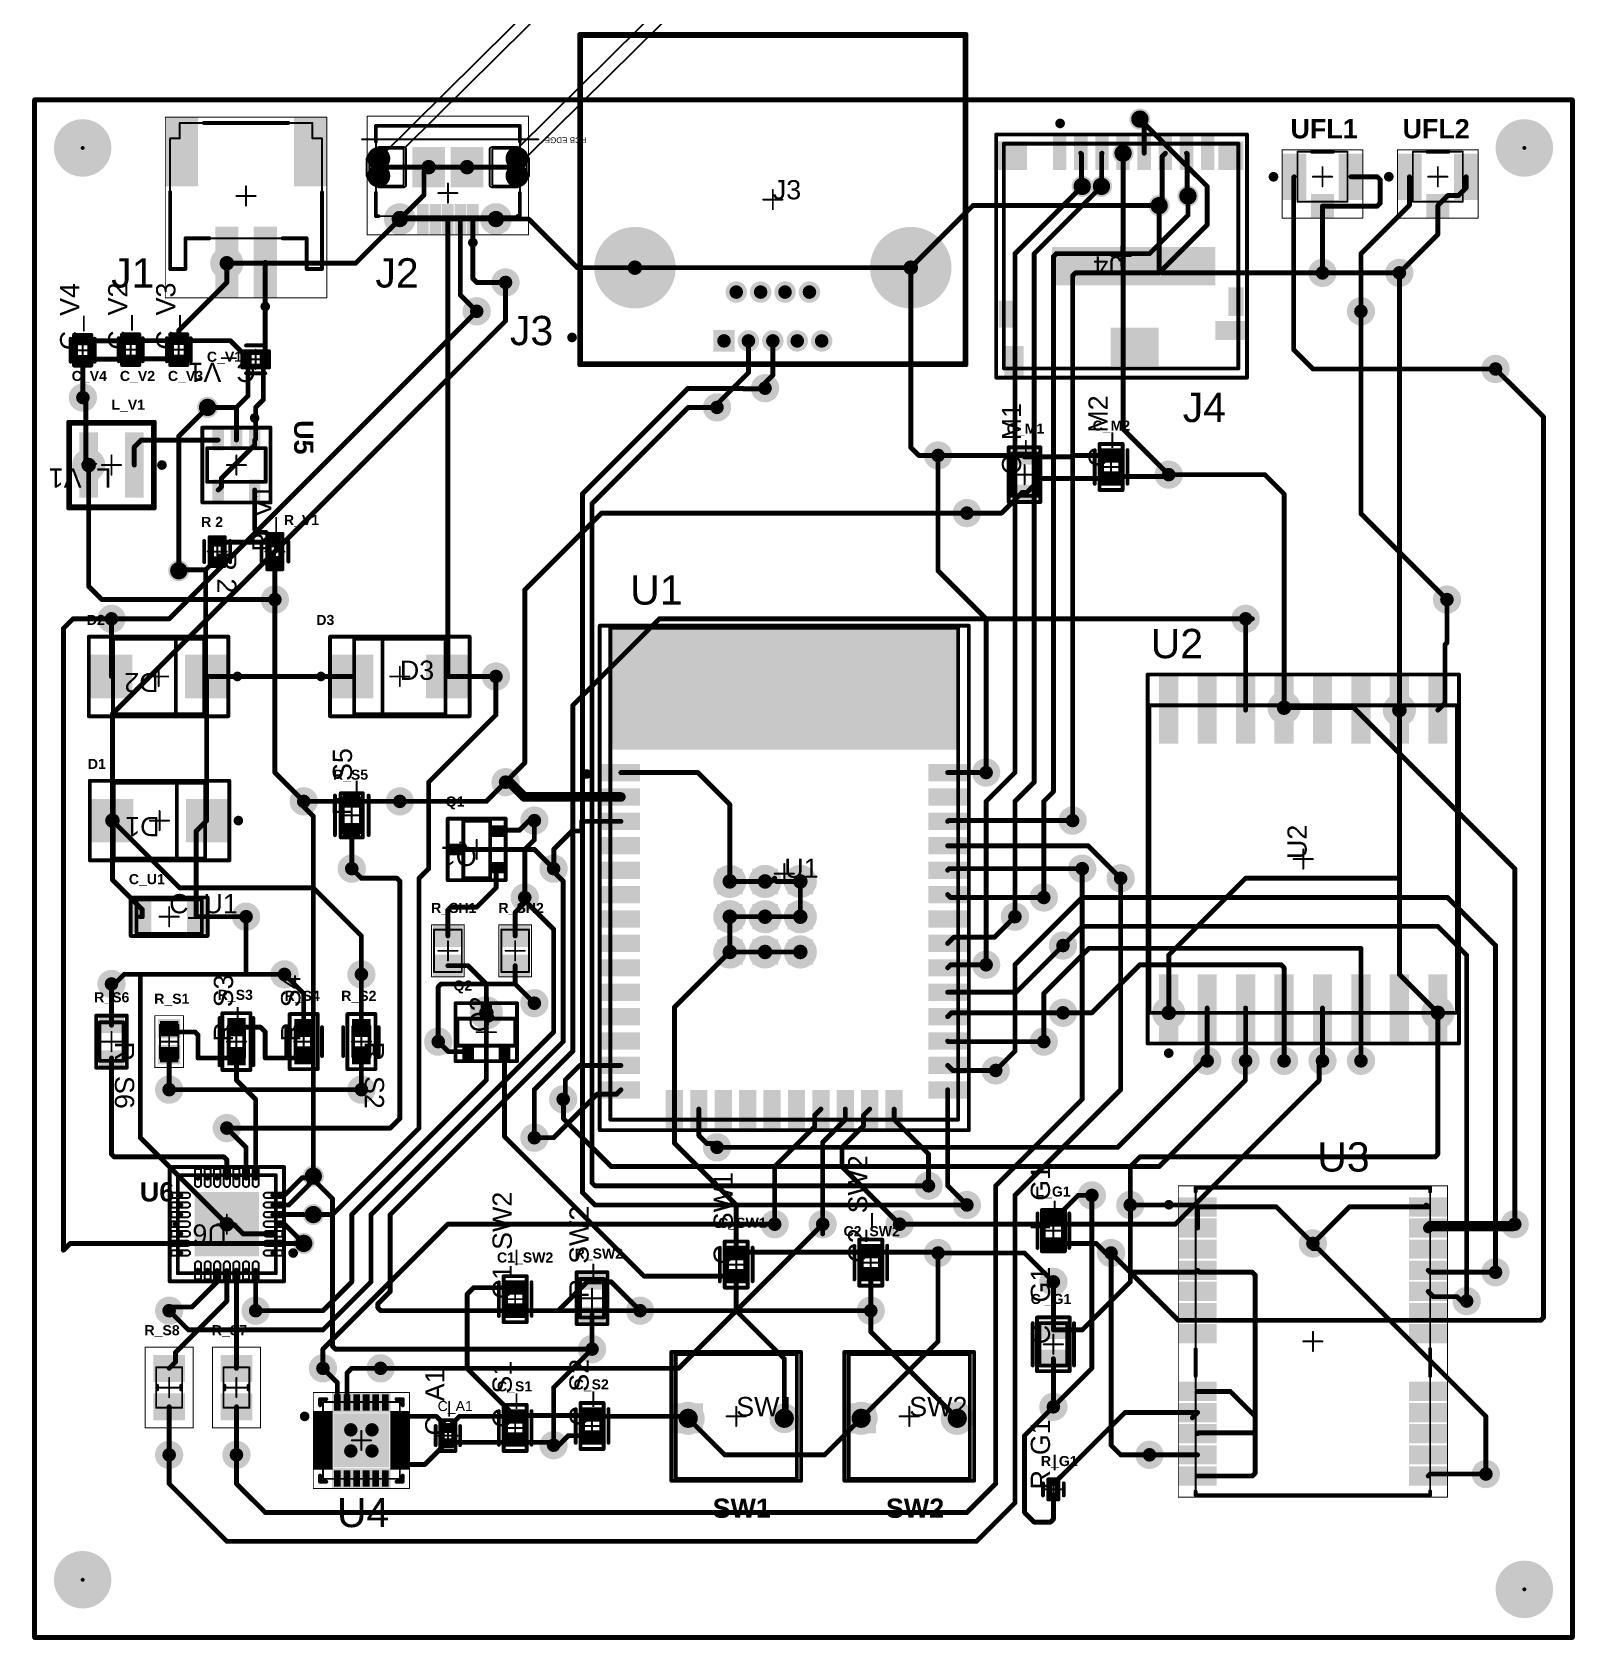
# Model space of a CAD drawing. Header units: inches. Extents: x 0 to 5429, y 0 to 5429.
# Drawn here: x -0.1 to 80.1, y -0.1 to 83.5 of the extents above; entities that cross this region are included whole.
import ezdxf

# ---------------------------------------------------------------- set-up
doc = ezdxf.new("R2010")
doc.units = ezdxf.units.IN
for name, color, linetype in [('Bottom Layer', 5, 'Continuous'), ('Bottom Solder', 6, 'Continuous'), ('GND', 16, 'Continuous'), ('Keep-Out Layer', 6, 'Continuous'), ('Mechanical 1', 6, 'Continuous'), ('Multi-Layer', 9, 'Continuous'), ('Pad Holes', 156, 'Continuous'), ('Top 3D Body', 56, 'Continuous'), ('Top Assembly', 56, 'Continuous'), ('Top Component Center', 56, 'Continuous'), ('Top Courtyard', 56, 'Continuous'), ('Top Layer', 1, 'Continuous'), ('Top Overlay', 2, 'Continuous'), ('Top Paste', 8, 'Continuous'), ('Top Solder', 216, 'Continuous'), ('VDD', 76, 'Continuous'), ('Via Holes', 16, 'Continuous')]:
    doc.layers.add(name, color=color, linetype=linetype)
doc.styles.add('Arial', font='', dxfattribs={"height": 0.2})
doc.styles.add('Arial_Bold', font='', dxfattribs={"height": 0.2})
doc.styles.get('Arial').set_extended_font_data('Arial')
doc.styles.get('Arial_Bold').set_extended_font_data('Arial', bold=True)

msp = doc.modelspace()

# ---------------------------------------------------------------- texts
at = {"layer": 'Top Overlay'}
for s, height, style, p in [('UFL1', 1, 'Arial_Bold', (65.334, 78)), ('UFL2', 1, 'Arial_Bold', (71.167, 78)), ('J1', 1.524, 'Arial', (3.984, 70.238)), ('J2', 1.524, 'Arial', (17.73, 70.238)), ('J3', 1.524, 'Arial', (24.73, 67.238)), ('C_V1', 0.524, 'Arial_Bold', (8.963, 66.375)), ('C_V4', 0.524, 'Arial_Bold', (1.93, 65.375)), ('C_V2', 0.524, 'Arial_Bold', (4.436, 65.375)), ('C_V3', 0.524, 'Arial_Bold', (6.935, 65.375)), ('J4', 1.524, 'Arial', (59.73, 63.238)), ('L_V1', 0.524, 'Arial_Bold', (3.995, 63.878)), ('C_M1', 0.524, 'Arial_Bold', (50.571, 62.636)), ('C_M2', 0.524, 'Arial_Bold', (55.042, 62.789)), ('R 2', 0.524, 'Arial_Bold', (8.664, 57.781)), ('R_V1', 0.524, 'Arial_Bold', (12.969, 57.878)), ('U1', 1.524, 'Arial', (30.984, 53.738)), ('D2', 0.524, 'Arial_Bold', (2.718, 52.68)), ('D3', 0.524, 'Arial_Bold', (14.656, 52.68)), ('U2', 1.524, 'Arial', (58.064, 50.952)), ('D1', 0.524, 'Arial_Bold', (2.769, 45.187)), ('R_S5', 0.524, 'Arial_Bold', (15.519, 44.628)), ('Q1', 0.524, 'Arial_Bold', (21.387, 43.231)), ('C_U1', 0.524, 'Arial_Bold', (4.902, 39.192)), ('R_SH1', 0.524, 'Arial_Bold', (20.625, 37.694)), ('R_SH2', 0.524, 'Arial_Bold', (24.13, 37.694)), ('R_S6', 0.524, 'Arial_Bold', (3.099, 33.045)), ('R_S1', 0.524, 'Arial_Bold', (6.223, 32.969)), ('R_S3', 0.524, 'Arial_Bold', (9.525, 33.172)), ('R_S4', 0.524, 'Arial_Bold', (13.005, 33.122)), ('R_S2', 0.524, 'Arial_Bold', (15.951, 33.122)), ('Q2', 0.524, 'Arial_Bold', (21.793, 33.655)), ('U3', 1.524, 'Arial', (66.73, 24.238)), ('U6', 1, 'Arial_Bold', (5.476, 22.684)), ('L_G1', 0.524, 'Arial_Bold', (52.07, 22.936)), ('C_SW1', 0.524, 'Arial_Bold', (35.56, 21.311)), ('C2_SW2', 0.524, 'Arial_Bold', (42.084, 20.875)), ('R_SW2', 0.524, 'Arial_Bold', (28.092, 19.71)), ('C1_SW2', 0.524, 'Arial_Bold', (24.054, 19.507)), ('C _G1', 0.524, 'Arial_Bold', (51.816, 17.348)), ('R_S8', 0.524, 'Arial_Bold', (5.715, 15.723)), ('R_S7', 0.524, 'Arial_Bold', (9.22, 15.723)), ('C_S2', 0.524, 'Arial_Bold', (28.042, 12.903)), ('C_S1', 0.524, 'Arial_Bold', (24.054, 12.802)), ('C_A1', 0.524, 'Arial', (20.968, 11.776)), ('R_G1', 0.524, 'Arial_Bold', (52.349, 8.915)), ('U4', 1.524, 'Arial', (15.73, 5.738)), ('SW1', 1, 'Arial_Bold', (35.274, 6.223)), ('SW2', 1, 'Arial_Bold', (44.291, 6.223))]:
    msp.add_text(s, height=height, dxfattribs=dict(at, style=style)).set_placement(p)
at = {"layer": 'Top Overlay', "style": 'Arial_Bold'}
msp.add_text('U5', height=1, rotation=270, dxfattribs=at).set_placement((13.5, 63.333))

# ---------------------------------------------------------------- blocks, each defined once
blk = doc.blocks.new('IS_QFN_24_V_1')
at = {"layer": 'Bottom Layer'}
h = blk.add_hatch(color=5, dxfattribs=at)
edge = h.paths.add_edge_path()
edge.add_arc((-0.55, 0.55), 0.25, 0, 360)
h = blk.add_hatch(color=5, dxfattribs=at)
edge = h.paths.add_edge_path()
edge.add_arc((0.55, 0.55), 0.25, 0, 360)
h = blk.add_hatch(color=5, dxfattribs=at)
edge = h.paths.add_edge_path()
edge.add_arc((-0.55, -0.55), 0.25, 0, 360)
h = blk.add_hatch(color=5, dxfattribs=at)
edge = h.paths.add_edge_path()
edge.add_arc((0.55, -0.55), 0.25, 0, 360)
at = {"layer": 'Bottom Solder'}
h = blk.add_hatch(color=6, dxfattribs=at)
edge = h.paths.add_edge_path()
edge.add_arc((-0.55, 0.55), 0.352, 0, 360)
h = blk.add_hatch(color=6, dxfattribs=at)
edge = h.paths.add_edge_path()
edge.add_arc((0.55, 0.55), 0.352, 0, 360)
h = blk.add_hatch(color=6, dxfattribs=at)
edge = h.paths.add_edge_path()
edge.add_arc((-0.55, -0.55), 0.352, 0, 360)
h = blk.add_hatch(color=6, dxfattribs=at)
edge = h.paths.add_edge_path()
edge.add_arc((0.55, -0.55), 0.352, 0, 360)
at = {"layer": 'GND'}
h = blk.add_hatch(color=16, dxfattribs=at)
edge = h.paths.add_edge_path()
edge.add_arc((-0.55, 0.55), 0.25, 0, 360)
h = blk.add_hatch(color=16, dxfattribs=at)
edge = h.paths.add_edge_path()
edge.add_arc((0.55, 0.55), 0.25, 0, 360)
h = blk.add_hatch(color=16, dxfattribs=at)
edge = h.paths.add_edge_path()
edge.add_arc((-0.55, -0.55), 0.25, 0, 360)
h = blk.add_hatch(color=16, dxfattribs=at)
edge = h.paths.add_edge_path()
edge.add_arc((0.55, -0.55), 0.25, 0, 360)
at = {"layer": 'Top Layer'}
for points in [[(-1.075, 2.4), (-1.075, 1.55), (-1.425, 1.55), (-1.425, 2.4)], [(-0.575, 2.4), (-0.575, 1.55), (-0.925, 1.55), (-0.925, 2.4)], [(-0.075, 2.4), (-0.075, 1.55), (-0.425, 1.55), (-0.425, 2.4)], [(0.425, 2.4), (0.425, 1.55), (0.075, 1.55), (0.075, 2.4)], [(0.925, 2.4), (0.925, 1.55), (0.575, 1.55), (0.575, 2.4)], [(1.425, 2.4), (1.425, 1.55), (1.075, 1.55), (1.075, 2.4)], [(-2.4, 1.425), (-1.6, 1.425), (-1.6, 1.075), (-2.4, 1.075)], [(-2.4, 0.925), (-1.6, 0.925), (-1.6, 0.575), (-2.4, 0.575)], [(-1.35, 1.3), (1.35, 1.3), (1.35, -1.3), (-1.35, -1.3)], [(2.4, 1.075), (1.6, 1.075), (1.6, 1.425), (2.4, 1.425)], [(2.4, 0.575), (1.6, 0.575), (1.6, 0.925), (2.4, 0.925)], [(-2.4, 0.425), (-1.6, 0.425), (-1.6, 0.075), (-2.4, 0.075)], [(2.4, 0.075), (1.6, 0.075), (1.6, 0.425), (2.4, 0.425)], [(-2.4, -0.075), (-1.6, -0.075), (-1.6, -0.425), (-2.4, -0.425)], [(-2.4, -0.575), (-1.6, -0.575), (-1.6, -0.925), (-2.4, -0.925)], [(2.4, -0.425), (1.6, -0.425), (1.6, -0.075), (2.4, -0.075)], [(2.4, -0.925), (1.6, -0.925), (1.6, -0.575), (2.4, -0.575)], [(-2.4, -1.075), (-1.6, -1.075), (-1.6, -1.425), (-2.4, -1.425)], [(-1.425, -2.4), (-1.425, -1.55), (-1.075, -1.55), (-1.075, -2.4)], [(-0.925, -2.4), (-0.925, -1.55), (-0.575, -1.55), (-0.575, -2.4)], [(-0.425, -2.4), (-0.425, -1.55), (-0.075, -1.55), (-0.075, -2.4)], [(0.075, -2.4), (0.075, -1.55), (0.425, -1.55), (0.425, -2.4)], [(0.575, -2.4), (0.575, -1.55), (0.925, -1.55), (0.925, -2.4)], [(1.075, -2.4), (1.075, -1.55), (1.425, -1.55), (1.425, -2.4)], [(2.4, -1.425), (1.6, -1.425), (1.6, -1.075), (2.4, -1.075)]]:
    blk.add_hatch(color=1, dxfattribs=at).paths.add_polyline_path(points)
h = blk.add_hatch(color=1, dxfattribs=at)
edge = h.paths.add_edge_path()
edge.add_arc((-0.55, 0.55), 0.25, 0, 360)
h = blk.add_hatch(color=1, dxfattribs=at)
edge = h.paths.add_edge_path()
edge.add_arc((0.55, 0.55), 0.25, 0, 360)
h = blk.add_hatch(color=1, dxfattribs=at)
edge = h.paths.add_edge_path()
edge.add_arc((-0.55, -0.55), 0.25, 0, 360)
h = blk.add_hatch(color=1, dxfattribs=at)
edge = h.paths.add_edge_path()
edge.add_arc((0.55, -0.55), 0.25, 0, 360)
at = {"layer": 'Top Paste'}
for points in [[(-1.075, 2.4), (-1.075, 1.55), (-1.425, 1.55), (-1.425, 2.4)], [(-0.575, 2.4), (-0.575, 1.55), (-0.925, 1.55), (-0.925, 2.4)], [(-0.075, 2.4), (-0.075, 1.55), (-0.425, 1.55), (-0.425, 2.4)], [(0.425, 2.4), (0.425, 1.55), (0.075, 1.55), (0.075, 2.4)], [(0.925, 2.4), (0.925, 1.55), (0.575, 1.55), (0.575, 2.4)], [(1.425, 2.4), (1.425, 1.55), (1.075, 1.55), (1.075, 2.4)], [(-2.4, 1.425), (-1.6, 1.425), (-1.6, 1.075), (-2.4, 1.075)], [(-2.4, 0.925), (-1.6, 0.925), (-1.6, 0.575), (-2.4, 0.575)], [(-1.35, 1.3), (1.35, 1.3), (1.35, -1.3), (-1.35, -1.3)], [(2.4, 1.075), (1.6, 1.075), (1.6, 1.425), (2.4, 1.425)], [(2.4, 0.575), (1.6, 0.575), (1.6, 0.925), (2.4, 0.925)], [(-2.4, 0.425), (-1.6, 0.425), (-1.6, 0.075), (-2.4, 0.075)], [(2.4, 0.075), (1.6, 0.075), (1.6, 0.425), (2.4, 0.425)], [(-2.4, -0.075), (-1.6, -0.075), (-1.6, -0.425), (-2.4, -0.425)], [(-2.4, -0.575), (-1.6, -0.575), (-1.6, -0.925), (-2.4, -0.925)], [(2.4, -0.425), (1.6, -0.425), (1.6, -0.075), (2.4, -0.075)], [(2.4, -0.925), (1.6, -0.925), (1.6, -0.575), (2.4, -0.575)], [(-2.4, -1.075), (-1.6, -1.075), (-1.6, -1.425), (-2.4, -1.425)], [(-1.425, -2.4), (-1.425, -1.55), (-1.075, -1.55), (-1.075, -2.4)], [(-0.925, -2.4), (-0.925, -1.55), (-0.575, -1.55), (-0.575, -2.4)], [(-0.425, -2.4), (-0.425, -1.55), (-0.075, -1.55), (-0.075, -2.4)], [(0.075, -2.4), (0.075, -1.55), (0.425, -1.55), (0.425, -2.4)], [(0.575, -2.4), (0.575, -1.55), (0.925, -1.55), (0.925, -2.4)], [(1.075, -2.4), (1.075, -1.55), (1.425, -1.55), (1.425, -2.4)], [(2.4, -1.425), (1.6, -1.425), (1.6, -1.075), (2.4, -1.075)]]:
    blk.add_hatch(color=8, dxfattribs=at).paths.add_polyline_path(points)
at = {"layer": 'Top Solder'}
for points in [[(-0.973, 2.502), (-0.973, 1.448), (-1.527, 1.448), (-1.527, 2.502)], [(-0.473, 2.502), (-0.473, 1.448), (-1.027, 1.448), (-1.027, 2.502)], [(0.027, 2.502), (0.027, 1.448), (-0.527, 1.448), (-0.527, 2.502)], [(0.527, 2.502), (0.527, 1.448), (-0.027, 1.448), (-0.027, 2.502)], [(1.027, 2.502), (1.027, 1.448), (0.473, 1.448), (0.473, 2.502)], [(1.527, 2.502), (1.527, 1.448), (0.973, 1.448), (0.973, 2.502)], [(-2.502, 1.527), (-1.498, 1.527), (-1.498, 0.973), (-2.502, 0.973)], [(-2.502, 1.027), (-1.498, 1.027), (-1.498, 0.473), (-2.502, 0.473)], [(-1.452, 1.402), (1.452, 1.402), (1.452, -1.402), (-1.452, -1.402)], [(2.502, 0.973), (1.498, 0.973), (1.498, 1.527), (2.502, 1.527)], [(2.502, 0.473), (1.498, 0.473), (1.498, 1.027), (2.502, 1.027)], [(-2.502, 0.527), (-1.498, 0.527), (-1.498, -0.027), (-2.502, -0.027)], [(-2.502, 0.027), (-1.498, 0.027), (-1.498, -0.527), (-2.502, -0.527)], [(2.502, -0.027), (1.498, -0.027), (1.498, 0.527), (2.502, 0.527)], [(2.502, -0.527), (1.498, -0.527), (1.498, 0.027), (2.502, 0.027)], [(-2.502, -0.473), (-1.498, -0.473), (-1.498, -1.027), (-2.502, -1.027)], [(2.502, -1.027), (1.498, -1.027), (1.498, -0.473), (2.502, -0.473)], [(-2.502, -0.973), (-1.498, -0.973), (-1.498, -1.527), (-2.502, -1.527)], [(-1.527, -2.502), (-1.527, -1.448), (-0.973, -1.448), (-0.973, -2.502)], [(-1.027, -2.502), (-1.027, -1.448), (-0.473, -1.448), (-0.473, -2.502)], [(-0.527, -2.502), (-0.527, -1.448), (0.027, -1.448), (0.027, -2.502)], [(-0.027, -2.502), (-0.027, -1.448), (0.527, -1.448), (0.527, -2.502)], [(0.473, -2.502), (0.473, -1.448), (1.027, -1.448), (1.027, -2.502)], [(0.973, -2.502), (0.973, -1.448), (1.527, -1.448), (1.527, -2.502)], [(2.502, -1.527), (1.498, -1.527), (1.498, -0.973), (2.502, -0.973)]]:
    blk.add_hatch(color=216, dxfattribs=at).paths.add_polyline_path(points)
h = blk.add_hatch(color=216, dxfattribs=at)
edge = h.paths.add_edge_path()
edge.add_arc((-0.55, 0.55), 0.352, 0, 360)
h = blk.add_hatch(color=216, dxfattribs=at)
edge = h.paths.add_edge_path()
edge.add_arc((0.55, 0.55), 0.352, 0, 360)
h = blk.add_hatch(color=216, dxfattribs=at)
edge = h.paths.add_edge_path()
edge.add_arc((-0.55, -0.55), 0.352, 0, 360)
h = blk.add_hatch(color=216, dxfattribs=at)
edge = h.paths.add_edge_path()
edge.add_arc((0.55, -0.55), 0.352, 0, 360)
at = {"layer": 'VDD'}
h = blk.add_hatch(color=76, dxfattribs=at)
edge = h.paths.add_edge_path()
edge.add_arc((-0.55, 0.55), 0.25, 0, 360)
h = blk.add_hatch(color=76, dxfattribs=at)
edge = h.paths.add_edge_path()
edge.add_arc((0.55, 0.55), 0.25, 0, 360)
h = blk.add_hatch(color=76, dxfattribs=at)
edge = h.paths.add_edge_path()
edge.add_arc((-0.55, -0.55), 0.25, 0, 360)
h = blk.add_hatch(color=76, dxfattribs=at)
edge = h.paths.add_edge_path()
edge.add_arc((0.55, -0.55), 0.25, 0, 360)
at = {"layer": 'Via Holes'}
h = blk.add_hatch(color=7, dxfattribs=at)
edge = h.paths.add_edge_path()
edge.add_arc((-0.55, 0.55), 0.1, 0, 360)
h = blk.add_hatch(color=7, dxfattribs=at)
edge = h.paths.add_edge_path()
edge.add_arc((0.55, 0.55), 0.1, 0, 360)
h = blk.add_hatch(color=7, dxfattribs=at)
edge = h.paths.add_edge_path()
edge.add_arc((-0.55, -0.55), 0.1, 0, 360)
h = blk.add_hatch(color=7, dxfattribs=at)
edge = h.paths.add_edge_path()
edge.add_arc((0.55, -0.55), 0.1, 0, 360)
at = {"layer": 'Top 3D Body'}
for points in [[(-2, -2, 0.1, 0.1, 0), (-2, 2, 0.1, 0.1, 0)], [(-2, 2, 0.1, 0.1, 0), (2, 2, 0.1, 0.1, 0)], [(2, -2, 0.1, 0.1, 0), (2, 2, 0.1, 0.1, 0)], [(-2, -2, 0.1, 0.1, 0), (2, -2, 0.1, 0.1, 0)]]:
    blk.add_lwpolyline(points, format="xyseb", dxfattribs=at)
for points in [[(-2.025, 2, 0.05, 0.05, 1), (-1.975, 2, 0.05, 0.05, 1)], [(-2.025, 2, 0.05, 0.05, 1), (-1.975, 2, 0.05, 0.05, 1)], [(1.975, 2, 0.05, 0.05, 1), (2.025, 2, 0.05, 0.05, 1)], [(1.975, 2, 0.05, 0.05, 1), (2.025, 2, 0.05, 0.05, 1)], [(-2.025, -2, 0.05, 0.05, 1), (-1.975, -2, 0.05, 0.05, 1)], [(-2.025, -2, 0.05, 0.05, 1), (-1.975, -2, 0.05, 0.05, 1)], [(1.975, -2, 0.05, 0.05, 1), (2.025, -2, 0.05, 0.05, 1)], [(1.975, -2, 0.05, 0.05, 1), (2.025, -2, 0.05, 0.05, 1)]]:
    blk.add_lwpolyline(points, format="xyseb", close=True, dxfattribs=at)
at = {"layer": 'Top Courtyard'}
for points in [[(-2.5, -2.5, 0.05, 0.05, 0), (-2.5, 2.5, 0.05, 0.05, 0)], [(-2.5, 2.5, 0.05, 0.05, 0), (2.5, 2.5, 0.05, 0.05, 0)], [(2.5, -2.5, 0.05, 0.05, 0), (2.5, 2.5, 0.05, 0.05, 0)], [(-0.5, 0, 0.1, 0.1, 0), (0.5, 0, 0.1, 0.1, 0)], [(0, -0.5, 0.1, 0.1, 0), (0, 0.5, 0.1, 0.1, 0)], [(-2.5, -2.5, 0.05, 0.05, 0), (2.5, -2.5, 0.05, 0.05, 0)]]:
    blk.add_lwpolyline(points, format="xyseb", dxfattribs=at)
for points in [[(-2.512, 2.5, 0.025, 0.025, 1), (-2.488, 2.5, 0.025, 0.025, 1)], [(-2.512, 2.5, 0.025, 0.025, 1), (-2.488, 2.5, 0.025, 0.025, 1)], [(2.488, 2.5, 0.025, 0.025, 1), (2.512, 2.5, 0.025, 0.025, 1)], [(2.488, 2.5, 0.025, 0.025, 1), (2.512, 2.5, 0.025, 0.025, 1)], [(-0.525, 0, 0.05, 0.05, 1), (-0.475, 0, 0.05, 0.05, 1)], [(-0.025, 0.5, 0.05, 0.05, 1), (0.025, 0.5, 0.05, 0.05, 1)], [(0.475, 0, 0.05, 0.05, 1), (0.525, 0, 0.05, 0.05, 1)], [(-0.025, -0.5, 0.05, 0.05, 1), (0.025, -0.5, 0.05, 0.05, 1)], [(-2.512, -2.5, 0.025, 0.025, 1), (-2.488, -2.5, 0.025, 0.025, 1)], [(-2.512, -2.5, 0.025, 0.025, 1), (-2.488, -2.5, 0.025, 0.025, 1)], [(2.488, -2.5, 0.025, 0.025, 1), (2.512, -2.5, 0.025, 0.025, 1)], [(2.488, -2.5, 0.025, 0.025, 1), (2.512, -2.5, 0.025, 0.025, 1)]]:
    blk.add_lwpolyline(points, format="xyseb", close=True, dxfattribs=at)
at = {"layer": 'Top Overlay'}
for points in [[(-2.15, 2.15, 0.2, 0.2, 0), (-1.825, 2.15, 0.2, 0.2, 0)], [(-2.15, 1.825, 0.2, 0.2, 0), (-2.15, 2.15, 0.2, 0.2, 0)], [(1.825, 2.15, 0.2, 0.2, 0), (2.15, 2.15, 0.2, 0.2, 0)], [(2.15, 1.825, 0.2, 0.2, 0), (2.15, 2.15, 0.2, 0.2, 0)], [(-2.15, -2.15, 0.2, 0.2, 0), (-2.15, -1.825, 0.2, 0.2, 0)], [(-2.15, -2.15, 0.2, 0.2, 0), (-1.825, -2.15, 0.2, 0.2, 0)], [(1.825, -2.15, 0.2, 0.2, 0), (2.15, -2.15, 0.2, 0.2, 0)], [(2.15, -2.15, 0.2, 0.2, 0), (2.15, -1.825, 0.2, 0.2, 0)]]:
    blk.add_lwpolyline(points, format="xyseb", dxfattribs=at)
for points in [[(-2.2, 2.15, 0.1, 0.1, 1), (-2.1, 2.15, 0.1, 0.1, 1)], [(-2.2, 2.15, 0.1, 0.1, 1), (-2.1, 2.15, 0.1, 0.1, 1)], [(-2.2, 1.825, 0.1, 0.1, 1), (-2.1, 1.825, 0.1, 0.1, 1)], [(-1.875, 2.15, 0.1, 0.1, 1), (-1.775, 2.15, 0.1, 0.1, 1)], [(1.775, 2.15, 0.1, 0.1, 1), (1.875, 2.15, 0.1, 0.1, 1)], [(2.1, 2.15, 0.1, 0.1, 1), (2.2, 2.15, 0.1, 0.1, 1)], [(2.1, 2.15, 0.1, 0.1, 1), (2.2, 2.15, 0.1, 0.1, 1)], [(2.1, 1.825, 0.1, 0.1, 1), (2.2, 1.825, 0.1, 0.1, 1)], [(-2.825, 1.25, 0.25, 0.25, 1), (-3.075, 1.25, 0.25, 0.25, 1)], [(-3.137, 1.25, 0.125, 0.125, 1), (-3.013, 1.25, 0.125, 0.125, 1)], [(-2.887, 1.25, 0.125, 0.125, 1), (-2.762, 1.25, 0.125, 0.125, 1)], [(-2.2, -1.825, 0.1, 0.1, 1), (-2.1, -1.825, 0.1, 0.1, 1)], [(-2.2, -2.15, 0.1, 0.1, 1), (-2.1, -2.15, 0.1, 0.1, 1)], [(-2.2, -2.15, 0.1, 0.1, 1), (-2.1, -2.15, 0.1, 0.1, 1)], [(-1.875, -2.15, 0.1, 0.1, 1), (-1.775, -2.15, 0.1, 0.1, 1)], [(1.775, -2.15, 0.1, 0.1, 1), (1.875, -2.15, 0.1, 0.1, 1)], [(2.1, -1.825, 0.1, 0.1, 1), (2.2, -1.825, 0.1, 0.1, 1)], [(2.1, -2.15, 0.1, 0.1, 1), (2.2, -2.15, 0.1, 0.1, 1)], [(2.1, -2.15, 0.1, 0.1, 1), (2.2, -2.15, 0.1, 0.1, 1)]]:
    blk.add_lwpolyline(points, format="xyseb", close=True, dxfattribs=at)
blk = doc.blocks.new('FP_C0402_BB_MFG_2')
at = {"layer": 'Top Layer'}
for points in [[(-0.66, 0.26), (-0.14, 0.26), (-0.14, -0.26), (-0.66, -0.26)], [(0.14, 0.26), (0.66, 0.26), (0.66, -0.26), (0.14, -0.26)]]:
    blk.add_hatch(color=1, dxfattribs=at).paths.add_polyline_path(points)
at = {"layer": 'Top Paste'}
for points in [[(-0.66, 0.26), (-0.14, 0.26), (-0.14, -0.26), (-0.66, -0.26)], [(0.14, 0.26), (0.66, 0.26), (0.66, -0.26), (0.14, -0.26)]]:
    blk.add_hatch(color=8, dxfattribs=at).paths.add_polyline_path(points)
at = {"layer": 'Top Solder'}
for points in [[(-0.66, 0.26), (-0.14, 0.26), (-0.14, -0.26), (-0.66, -0.26)], [(0.14, 0.26), (0.66, 0.26), (0.66, -0.26), (0.14, -0.26)]]:
    blk.add_hatch(color=216, dxfattribs=at).paths.add_polyline_path(points)
at = {"layer": 'Top 3D Body'}
for points in [[(-0.525, 0.275, 0.2, 0.2, 0), (-0.525, -0.275, 0.2, 0.2, 0)], [(-0.525, 0.275, 0.2, 0.2, 0), (0.525, 0.275, 0.2, 0.2, 0)], [(0.525, 0.275, 0.2, 0.2, 0), (0.525, -0.275, 0.2, 0.2, 0)], [(-0.525, -0.275, 0.2, 0.2, 0), (0.525, -0.275, 0.2, 0.2, 0)]]:
    blk.add_lwpolyline(points, format="xyseb", dxfattribs=at)
for points in [[(-0.575, 0.275, 0.1, 0.1, 1), (-0.475, 0.275, 0.1, 0.1, 1)], [(-0.575, 0.275, 0.1, 0.1, 1), (-0.475, 0.275, 0.1, 0.1, 1)], [(0.475, 0.275, 0.1, 0.1, 1), (0.575, 0.275, 0.1, 0.1, 1)], [(0.475, 0.275, 0.1, 0.1, 1), (0.575, 0.275, 0.1, 0.1, 1)], [(-0.575, -0.275, 0.1, 0.1, 1), (-0.475, -0.275, 0.1, 0.1, 1)], [(-0.575, -0.275, 0.1, 0.1, 1), (-0.475, -0.275, 0.1, 0.1, 1)], [(0.475, -0.275, 0.1, 0.1, 1), (0.575, -0.275, 0.1, 0.1, 1)], [(0.475, -0.275, 0.1, 0.1, 1), (0.575, -0.275, 0.1, 0.1, 1)]]:
    blk.add_lwpolyline(points, format="xyseb", close=True, dxfattribs=at)
at = {"layer": 'Top Assembly'}
for points in [[(-0.8, 0.4, 0.2, 0.2, 0), (-0.8, -0.4, 0.2, 0.2, 0)], [(-0.8, 0.4, 0.2, 0.2, 0), (0.8, 0.4, 0.2, 0.2, 0)], [(0.8, 0.4, 0.2, 0.2, 0), (0.8, -0.4, 0.2, 0.2, 0)], [(-0.8, -0.4, 0.2, 0.2, 0), (0.8, -0.4, 0.2, 0.2, 0)]]:
    blk.add_lwpolyline(points, format="xyseb", dxfattribs=at)
for points in [[(-0.85, 0.4, 0.1, 0.1, 1), (-0.75, 0.4, 0.1, 0.1, 1)], [(-0.85, 0.4, 0.1, 0.1, 1), (-0.75, 0.4, 0.1, 0.1, 1)], [(0.75, 0.4, 0.1, 0.1, 1), (0.85, 0.4, 0.1, 0.1, 1)], [(0.75, 0.4, 0.1, 0.1, 1), (0.85, 0.4, 0.1, 0.1, 1)], [(-0.85, -0.4, 0.1, 0.1, 1), (-0.75, -0.4, 0.1, 0.1, 1)], [(-0.85, -0.4, 0.1, 0.1, 1), (-0.75, -0.4, 0.1, 0.1, 1)], [(0.75, -0.4, 0.1, 0.1, 1), (0.85, -0.4, 0.1, 0.1, 1)], [(0.75, -0.4, 0.1, 0.1, 1), (0.85, -0.4, 0.1, 0.1, 1)]]:
    blk.add_lwpolyline(points, format="xyseb", close=True, dxfattribs=at)
at = {"layer": 'Top Component Center'}
for points in [[(-0.5, 0, 0.1, 0.1, 0), (0.5, 0, 0.1, 0.1, 0)], [(0, 0.5, 0.1, 0.1, 0), (0, -0.5, 0.1, 0.1, 0)]]:
    blk.add_lwpolyline(points, format="xyseb", dxfattribs=at)
for points in [[(-0.525, 0, 0.05, 0.05, 1), (-0.475, 0, 0.05, 0.05, 1)], [(-0.025, 0.5, 0.05, 0.05, 1), (0.025, 0.5, 0.05, 0.05, 1)], [(0.475, 0, 0.05, 0.05, 1), (0.525, 0, 0.05, 0.05, 1)], [(-0.025, -0.5, 0.05, 0.05, 1), (0.025, -0.5, 0.05, 0.05, 1)]]:
    blk.add_lwpolyline(points, format="xyseb", close=True, dxfattribs=at)
at = {"layer": 'Top Courtyard'}
for points in [[(-0.8, 0.4, 0.2, 0.2, 0), (-0.8, -0.4, 0.2, 0.2, 0)], [(-0.8, 0.4, 0.2, 0.2, 0), (0.8, 0.4, 0.2, 0.2, 0)], [(0.8, 0.4, 0.2, 0.2, 0), (0.8, -0.4, 0.2, 0.2, 0)], [(-0.8, -0.4, 0.2, 0.2, 0), (0.8, -0.4, 0.2, 0.2, 0)]]:
    blk.add_lwpolyline(points, format="xyseb", dxfattribs=at)
for points in [[(-0.85, 0.4, 0.1, 0.1, 1), (-0.75, 0.4, 0.1, 0.1, 1)], [(-0.85, 0.4, 0.1, 0.1, 1), (-0.75, 0.4, 0.1, 0.1, 1)], [(0.75, 0.4, 0.1, 0.1, 1), (0.85, 0.4, 0.1, 0.1, 1)], [(0.75, 0.4, 0.1, 0.1, 1), (0.85, 0.4, 0.1, 0.1, 1)], [(-0.85, -0.4, 0.1, 0.1, 1), (-0.75, -0.4, 0.1, 0.1, 1)], [(-0.85, -0.4, 0.1, 0.1, 1), (-0.75, -0.4, 0.1, 0.1, 1)], [(0.75, -0.4, 0.1, 0.1, 1), (0.85, -0.4, 0.1, 0.1, 1)], [(0.75, -0.4, 0.1, 0.1, 1), (0.85, -0.4, 0.1, 0.1, 1)]]:
    blk.add_lwpolyline(points, format="xyseb", close=True, dxfattribs=at)
at = {"layer": 'Top Overlay'}
for points in [[(-0.5, 0.635, 0.2, 0.2, 0), (0.5, 0.635, 0.2, 0.2, 0)], [(-0.5, -0.635, 0.2, 0.2, 0), (0.5, -0.635, 0.2, 0.2, 0)]]:
    blk.add_lwpolyline(points, format="xyseb", dxfattribs=at)
for points in [[(-0.55, 0.635, 0.1, 0.1, 1), (-0.45, 0.635, 0.1, 0.1, 1)], [(0.45, 0.635, 0.1, 0.1, 1), (0.55, 0.635, 0.1, 0.1, 1)], [(-0.55, -0.635, 0.1, 0.1, 1), (-0.45, -0.635, 0.1, 0.1, 1)], [(0.45, -0.635, 0.1, 0.1, 1), (0.55, -0.635, 0.1, 0.1, 1)]]:
    blk.add_lwpolyline(points, format="xyseb", close=True, dxfattribs=at)
at = {"layer": 'Top Assembly', "style": 'Arial'}
blk.add_text('C_A1', height=1, dxfattribs=at).set_placement((0, 0.178))
blk = doc.blocks.new('FP_DBV0005A_MFG_4')
at = {"layer": 'Top Layer'}
h = blk.add_hatch(color=1, dxfattribs=at)
edge = h.paths.add_edge_path()
edge.add_arc((-1.799, 1.199), 0.051, 90, 180)
edge.add_line((-1.85, 1.199), (-1.85, 0.701))
edge.add_arc((-1.799, 0.701), 0.051, 180, 270)
edge.add_line((-1.799, 0.65), (-0.801, 0.65))
edge.add_arc((-0.801, 0.701), 0.051, 270, 360)
edge.add_line((-0.75, 0.701), (-0.75, 1.199))
edge.add_arc((-0.801, 1.199), 0.051, 0, 90)
edge.add_line((-0.801, 1.25), (-1.799, 1.25))
h = blk.add_hatch(color=1, dxfattribs=at)
edge = h.paths.add_edge_path()
edge.add_arc((0.801, 1.199), 0.051, 90, 180)
edge.add_line((0.75, 1.199), (0.75, 0.701))
edge.add_arc((0.801, 0.701), 0.051, 180, 270)
edge.add_line((0.801, 0.65), (1.799, 0.65))
edge.add_arc((1.799, 0.701), 0.051, 270, 360)
edge.add_line((1.85, 0.701), (1.85, 1.199))
edge.add_arc((1.799, 1.199), 0.051, 0, 90)
edge.add_line((1.799, 1.25), (0.801, 1.25))
h = blk.add_hatch(color=1, dxfattribs=at)
edge = h.paths.add_edge_path()
edge.add_arc((-1.799, 0.249), 0.051, 90, 180)
edge.add_line((-1.85, 0.249), (-1.85, -0.249))
edge.add_arc((-1.799, -0.249), 0.051, 180, 270)
edge.add_line((-1.799, -0.3), (-0.801, -0.3))
edge.add_arc((-0.801, -0.249), 0.051, 270, 360)
edge.add_line((-0.75, -0.249), (-0.75, 0.249))
edge.add_arc((-0.801, 0.249), 0.051, 0, 90)
edge.add_line((-0.801, 0.3), (-1.799, 0.3))
h = blk.add_hatch(color=1, dxfattribs=at)
edge = h.paths.add_edge_path()
edge.add_arc((-1.799, -0.701), 0.051, 90, 180)
edge.add_line((-1.85, -0.701), (-1.85, -1.199))
edge.add_arc((-1.799, -1.199), 0.051, 180, 270)
edge.add_line((-1.799, -1.25), (-0.801, -1.25))
edge.add_arc((-0.801, -1.199), 0.051, 270, 360)
edge.add_line((-0.75, -1.199), (-0.75, -0.701))
edge.add_arc((-0.801, -0.701), 0.051, 0, 90)
edge.add_line((-0.801, -0.65), (-1.799, -0.65))
h = blk.add_hatch(color=1, dxfattribs=at)
edge = h.paths.add_edge_path()
edge.add_arc((0.801, -0.701), 0.051, 90, 180)
edge.add_line((0.75, -0.701), (0.75, -1.199))
edge.add_arc((0.801, -1.199), 0.051, 180, 270)
edge.add_line((0.801, -1.25), (1.799, -1.25))
edge.add_arc((1.799, -1.199), 0.051, 270, 360)
edge.add_line((1.85, -1.199), (1.85, -0.701))
edge.add_arc((1.799, -0.701), 0.051, 0, 90)
edge.add_line((1.799, -0.65), (0.801, -0.65))
at = {"layer": 'Top Paste'}
h = blk.add_hatch(color=8, dxfattribs=at)
edge = h.paths.add_edge_path()
edge.add_arc((-1.799, 1.199), 0.051, 90, 180)
edge.add_line((-1.85, 1.199), (-1.85, 0.701))
edge.add_arc((-1.799, 0.701), 0.051, 180, 270)
edge.add_line((-1.799, 0.65), (-0.801, 0.65))
edge.add_arc((-0.801, 0.701), 0.051, 270, 360)
edge.add_line((-0.75, 0.701), (-0.75, 1.199))
edge.add_arc((-0.801, 1.199), 0.051, 0, 90)
edge.add_line((-0.801, 1.25), (-1.799, 1.25))
h = blk.add_hatch(color=8, dxfattribs=at)
edge = h.paths.add_edge_path()
edge.add_arc((0.801, 1.199), 0.051, 90, 180)
edge.add_line((0.75, 1.199), (0.75, 0.701))
edge.add_arc((0.801, 0.701), 0.051, 180, 270)
edge.add_line((0.801, 0.65), (1.799, 0.65))
edge.add_arc((1.799, 0.701), 0.051, 270, 360)
edge.add_line((1.85, 0.701), (1.85, 1.199))
edge.add_arc((1.799, 1.199), 0.051, 0, 90)
edge.add_line((1.799, 1.25), (0.801, 1.25))
h = blk.add_hatch(color=8, dxfattribs=at)
edge = h.paths.add_edge_path()
edge.add_arc((-1.799, 0.249), 0.051, 90, 180)
edge.add_line((-1.85, 0.249), (-1.85, -0.249))
edge.add_arc((-1.799, -0.249), 0.051, 180, 270)
edge.add_line((-1.799, -0.3), (-0.801, -0.3))
edge.add_arc((-0.801, -0.249), 0.051, 270, 360)
edge.add_line((-0.75, -0.249), (-0.75, 0.249))
edge.add_arc((-0.801, 0.249), 0.051, 0, 90)
edge.add_line((-0.801, 0.3), (-1.799, 0.3))
h = blk.add_hatch(color=8, dxfattribs=at)
edge = h.paths.add_edge_path()
edge.add_arc((-1.799, -0.701), 0.051, 90, 180)
edge.add_line((-1.85, -0.701), (-1.85, -1.199))
edge.add_arc((-1.799, -1.199), 0.051, 180, 270)
edge.add_line((-1.799, -1.25), (-0.801, -1.25))
edge.add_arc((-0.801, -1.199), 0.051, 270, 360)
edge.add_line((-0.75, -1.199), (-0.75, -0.701))
edge.add_arc((-0.801, -0.701), 0.051, 0, 90)
edge.add_line((-0.801, -0.65), (-1.799, -0.65))
h = blk.add_hatch(color=8, dxfattribs=at)
edge = h.paths.add_edge_path()
edge.add_arc((0.801, -0.701), 0.051, 90, 180)
edge.add_line((0.75, -0.701), (0.75, -1.199))
edge.add_arc((0.801, -1.199), 0.051, 180, 270)
edge.add_line((0.801, -1.25), (1.799, -1.25))
edge.add_arc((1.799, -1.199), 0.051, 270, 360)
edge.add_line((1.85, -1.199), (1.85, -0.701))
edge.add_arc((1.799, -0.701), 0.051, 0, 90)
edge.add_line((1.799, -0.65), (0.801, -0.65))
at = {"layer": 'Top Solder'}
h = blk.add_hatch(color=216, dxfattribs=at)
edge = h.paths.add_edge_path()
edge.add_arc((-1.799, 1.199), 0.051, 90, 180)
edge.add_line((-1.85, 1.199), (-1.85, 0.701))
edge.add_arc((-1.799, 0.701), 0.051, 180, 270)
edge.add_line((-1.799, 0.65), (-0.801, 0.65))
edge.add_arc((-0.801, 0.701), 0.051, 270, 360)
edge.add_line((-0.75, 0.701), (-0.75, 1.199))
edge.add_arc((-0.801, 1.199), 0.051, 0, 90)
edge.add_line((-0.801, 1.25), (-1.799, 1.25))
h = blk.add_hatch(color=216, dxfattribs=at)
edge = h.paths.add_edge_path()
edge.add_arc((0.801, 1.199), 0.051, 90, 180)
edge.add_line((0.75, 1.199), (0.75, 0.701))
edge.add_arc((0.801, 0.701), 0.051, 180, 270)
edge.add_line((0.801, 0.65), (1.799, 0.65))
edge.add_arc((1.799, 0.701), 0.051, 270, 360)
edge.add_line((1.85, 0.701), (1.85, 1.199))
edge.add_arc((1.799, 1.199), 0.051, 0, 90)
edge.add_line((1.799, 1.25), (0.801, 1.25))
h = blk.add_hatch(color=216, dxfattribs=at)
edge = h.paths.add_edge_path()
edge.add_arc((-1.799, 0.249), 0.051, 90, 180)
edge.add_line((-1.85, 0.249), (-1.85, -0.249))
edge.add_arc((-1.799, -0.249), 0.051, 180, 270)
edge.add_line((-1.799, -0.3), (-0.801, -0.3))
edge.add_arc((-0.801, -0.249), 0.051, 270, 360)
edge.add_line((-0.75, -0.249), (-0.75, 0.249))
edge.add_arc((-0.801, 0.249), 0.051, 0, 90)
edge.add_line((-0.801, 0.3), (-1.799, 0.3))
h = blk.add_hatch(color=216, dxfattribs=at)
edge = h.paths.add_edge_path()
edge.add_arc((-1.799, -0.701), 0.051, 90, 180)
edge.add_line((-1.85, -0.701), (-1.85, -1.199))
edge.add_arc((-1.799, -1.199), 0.051, 180, 270)
edge.add_line((-1.799, -1.25), (-0.801, -1.25))
edge.add_arc((-0.801, -1.199), 0.051, 270, 360)
edge.add_line((-0.75, -1.199), (-0.75, -0.701))
edge.add_arc((-0.801, -0.701), 0.051, 0, 90)
edge.add_line((-0.801, -0.65), (-1.799, -0.65))
h = blk.add_hatch(color=216, dxfattribs=at)
edge = h.paths.add_edge_path()
edge.add_arc((0.801, -0.701), 0.051, 90, 180)
edge.add_line((0.75, -0.701), (0.75, -1.199))
edge.add_arc((0.801, -1.199), 0.051, 180, 270)
edge.add_line((0.801, -1.25), (1.799, -1.25))
edge.add_arc((1.799, -1.199), 0.051, 270, 360)
edge.add_line((1.85, -1.199), (1.85, -0.701))
edge.add_arc((1.799, -0.701), 0.051, 0, 90)
edge.add_line((1.799, -0.65), (0.801, -0.65))
at = {"layer": 'Top 3D Body'}
for points in [[(0.875, 1.525, 0.2, 0.2, 0), (-0.875, 1.525, 0.2, 0.2, 0)], [(-0.875, -1.525, 0.2, 0.2, 0), (-0.875, 1.525, 0.2, 0.2, 0)], [(0.875, -1.525, 0.2, 0.2, 0), (0.875, 1.525, 0.2, 0.2, 0)], [(0.875, -1.525, 0.2, 0.2, 0), (-0.875, -1.525, 0.2, 0.2, 0)]]:
    blk.add_lwpolyline(points, format="xyseb", dxfattribs=at)
for points in [[(-0.925, 1.525, 0.1, 0.1, 1), (-0.825, 1.525, 0.1, 0.1, 1)], [(-0.925, 1.525, 0.1, 0.1, 1), (-0.825, 1.525, 0.1, 0.1, 1)], [(0.825, 1.525, 0.1, 0.1, 1), (0.925, 1.525, 0.1, 0.1, 1)], [(0.825, 1.525, 0.1, 0.1, 1), (0.925, 1.525, 0.1, 0.1, 1)], [(-0.925, -1.525, 0.1, 0.1, 1), (-0.825, -1.525, 0.1, 0.1, 1)], [(-0.925, -1.525, 0.1, 0.1, 1), (-0.825, -1.525, 0.1, 0.1, 1)], [(0.825, -1.525, 0.1, 0.1, 1), (0.925, -1.525, 0.1, 0.1, 1)], [(0.825, -1.525, 0.1, 0.1, 1), (0.925, -1.525, 0.1, 0.1, 1)]]:
    blk.add_lwpolyline(points, format="xyseb", close=True, dxfattribs=at)
at = {"layer": 'Top Assembly'}
for points in [[(1.95, 1.775, 0.2, 0.2, 0), (-1.95, 1.775, 0.2, 0.2, 0)], [(-1.95, -1.775, 0.2, 0.2, 0), (-1.95, 1.775, 0.2, 0.2, 0)], [(1.95, -1.775, 0.2, 0.2, 0), (1.95, 1.775, 0.2, 0.2, 0)], [(1.95, -1.775, 0.2, 0.2, 0), (-1.95, -1.775, 0.2, 0.2, 0)]]:
    blk.add_lwpolyline(points, format="xyseb", dxfattribs=at)
for points in [[(-2, 1.775, 0.1, 0.1, 1), (-1.9, 1.775, 0.1, 0.1, 1)], [(-2, 1.775, 0.1, 0.1, 1), (-1.9, 1.775, 0.1, 0.1, 1)], [(1.9, 1.775, 0.1, 0.1, 1), (2, 1.775, 0.1, 0.1, 1)], [(1.9, 1.775, 0.1, 0.1, 1), (2, 1.775, 0.1, 0.1, 1)], [(-2, -1.775, 0.1, 0.1, 1), (-1.9, -1.775, 0.1, 0.1, 1)], [(-2, -1.775, 0.1, 0.1, 1), (-1.9, -1.775, 0.1, 0.1, 1)], [(1.9, -1.775, 0.1, 0.1, 1), (2, -1.775, 0.1, 0.1, 1)], [(1.9, -1.775, 0.1, 0.1, 1), (2, -1.775, 0.1, 0.1, 1)]]:
    blk.add_lwpolyline(points, format="xyseb", close=True, dxfattribs=at)
at = {"layer": 'Top Component Center'}
for points in [[(0.5, 0, 0.1, 0.1, 0), (-0.5, 0, 0.1, 0.1, 0)], [(0, -0.5, 0.1, 0.1, 0), (0, 0.5, 0.1, 0.1, 0)]]:
    blk.add_lwpolyline(points, format="xyseb", dxfattribs=at)
for points in [[(-0.525, 0, 0.05, 0.05, 1), (-0.475, 0, 0.05, 0.05, 1)], [(-0.025, 0.5, 0.05, 0.05, 1), (0.025, 0.5, 0.05, 0.05, 1)], [(0.475, 0, 0.05, 0.05, 1), (0.525, 0, 0.05, 0.05, 1)], [(-0.025, -0.5, 0.05, 0.05, 1), (0.025, -0.5, 0.05, 0.05, 1)]]:
    blk.add_lwpolyline(points, format="xyseb", close=True, dxfattribs=at)
at = {"layer": 'Top Courtyard'}
for points in [[(1.95, 1.775, 0.2, 0.2, 0), (-1.95, 1.775, 0.2, 0.2, 0)], [(-1.95, -1.775, 0.2, 0.2, 0), (-1.95, 1.775, 0.2, 0.2, 0)], [(1.95, -1.775, 0.2, 0.2, 0), (1.95, 1.775, 0.2, 0.2, 0)], [(1.95, -1.775, 0.2, 0.2, 0), (-1.95, -1.775, 0.2, 0.2, 0)]]:
    blk.add_lwpolyline(points, format="xyseb", dxfattribs=at)
for points in [[(-2, 1.775, 0.1, 0.1, 1), (-1.9, 1.775, 0.1, 0.1, 1)], [(-2, 1.775, 0.1, 0.1, 1), (-1.9, 1.775, 0.1, 0.1, 1)], [(1.9, 1.775, 0.1, 0.1, 1), (2, 1.775, 0.1, 0.1, 1)], [(1.9, 1.775, 0.1, 0.1, 1), (2, 1.775, 0.1, 0.1, 1)], [(-2, -1.775, 0.1, 0.1, 1), (-1.9, -1.775, 0.1, 0.1, 1)], [(-2, -1.775, 0.1, 0.1, 1), (-1.9, -1.775, 0.1, 0.1, 1)], [(1.9, -1.775, 0.1, 0.1, 1), (2, -1.775, 0.1, 0.1, 1)], [(1.9, -1.775, 0.1, 0.1, 1), (2, -1.775, 0.1, 0.1, 1)]]:
    blk.add_lwpolyline(points, format="xyseb", close=True, dxfattribs=at)
at = {"layer": 'Top Overlay'}
for points in [[(-2.325, 0.95, 0.25, 0.25, 1), (-2.575, 0.95, 0.25, 0.25, 1)], [(-2.638, 0.95, 0.125, 0.125, 1), (-2.513, 0.95, 0.125, 0.125, 1)], [(-2.387, 0.95, 0.125, 0.125, 1), (-2.262, 0.95, 0.125, 0.125, 1)], [(-0.425, 1.525, 0.1, 0.1, 1), (-0.325, 1.525, 0.1, 0.1, 1)], [(0.325, 1.525, 0.1, 0.1, 1), (0.425, 1.525, 0.1, 0.1, 1)], [(0.825, 0.275, 0.1, 0.1, 1), (0.925, 0.275, 0.1, 0.1, 1)], [(0.825, -0.275, 0.1, 0.1, 1), (0.925, -0.275, 0.1, 0.1, 1)], [(-0.425, -1.525, 0.1, 0.1, 1), (-0.325, -1.525, 0.1, 0.1, 1)], [(0.325, -1.525, 0.1, 0.1, 1), (0.425, -1.525, 0.1, 0.1, 1)]]:
    blk.add_lwpolyline(points, format="xyseb", close=True, dxfattribs=at)
for points in [[(0.375, 1.525, 0.2, 0.2, 0), (-0.375, 1.525, 0.2, 0.2, 0)], [(0.875, -0.275, 0.2, 0.2, 0), (0.875, 0.275, 0.2, 0.2, 0)], [(0.375, -1.525, 0.2, 0.2, 0), (-0.375, -1.525, 0.2, 0.2, 0)]]:
    blk.add_lwpolyline(points, format="xyseb", dxfattribs=at)
blk = doc.blocks.new('HRS_U_FL_R_SMT_3_V_5')
at = {"layer": 'Top Layer'}
for points in [[(-0.95, -1.1), (-2, -1.1), (-2, 1.1), (-0.95, 1.1)], [(2, -1.1), (0.95, -1.1), (0.95, 1.1), (2, 1.1)], [(0.5, -2.05), (-0.5, -2.05), (-0.5, -1), (0.5, -1)]]:
    blk.add_hatch(color=1, dxfattribs=at).paths.add_polyline_path(points)
at = {"layer": 'Top Paste'}
for points in [[(-0.95, -1.1), (-2, -1.1), (-2, 1.1), (-0.95, 1.1)], [(2, -1.1), (0.95, -1.1), (0.95, 1.1), (2, 1.1)], [(0.5, -2.05), (-0.5, -2.05), (-0.5, -1), (0.5, -1)]]:
    blk.add_hatch(color=8, dxfattribs=at).paths.add_polyline_path(points)
at = {"layer": 'Top Solder'}
for points in [[(-0.848, -1.202), (-2.102, -1.202), (-2.102, 1.202), (-0.848, 1.202)], [(2.102, -1.202), (0.848, -1.202), (0.848, 1.202), (2.102, 1.202)], [(0.602, -2.152), (-0.602, -2.152), (-0.602, -0.898), (0.602, -0.898)]]:
    blk.add_hatch(color=216, dxfattribs=at).paths.add_polyline_path(points)
at = {"layer": 'Top 3D Body'}
for points in [[(-1.3, 1.3, 0.1, 0.1, 0), (1.3, 1.3, 0.1, 0.1, 0)], [(-1.3, -1.3, 0.1, 0.1, 0), (-1.3, 1.3, 0.1, 0.1, 0)], [(1.3, -1.3, 0.1, 0.1, 0), (1.3, 1.3, 0.1, 0.1, 0)], [(-1.3, -1.3, 0.1, 0.1, 0), (1.3, -1.3, 0.1, 0.1, 0)]]:
    blk.add_lwpolyline(points, format="xyseb", dxfattribs=at)
for points in [[(-1.325, 1.3, 0.05, 0.05, 1), (-1.275, 1.3, 0.05, 0.05, 1)], [(-1.325, 1.3, 0.05, 0.05, 1), (-1.275, 1.3, 0.05, 0.05, 1)], [(1.275, 1.3, 0.05, 0.05, 1), (1.325, 1.3, 0.05, 0.05, 1)], [(1.275, 1.3, 0.05, 0.05, 1), (1.325, 1.3, 0.05, 0.05, 1)], [(-1.325, -1.3, 0.05, 0.05, 1), (-1.275, -1.3, 0.05, 0.05, 1)], [(-1.325, -1.3, 0.05, 0.05, 1), (-1.275, -1.3, 0.05, 0.05, 1)], [(1.275, -1.3, 0.05, 0.05, 1), (1.325, -1.3, 0.05, 0.05, 1)], [(1.275, -1.3, 0.05, 0.05, 1), (1.325, -1.3, 0.05, 0.05, 1)]]:
    blk.add_lwpolyline(points, format="xyseb", close=True, dxfattribs=at)
at = {"layer": 'Top Courtyard'}
for points in [[(-2.1, 1.4, 0.05, 0.05, 0), (2.1, 1.4, 0.05, 0.05, 0)], [(-2.1, -2.15, 0.05, 0.05, 0), (-2.1, 1.4, 0.05, 0.05, 0)], [(2.1, -2.15, 0.05, 0.05, 0), (2.1, 1.4, 0.05, 0.05, 0)], [(-0.5, 0, 0.1, 0.1, 0), (0.5, 0, 0.1, 0.1, 0)], [(0, -0.5, 0.1, 0.1, 0), (0, 0.5, 0.1, 0.1, 0)], [(-2.1, -2.15, 0.05, 0.05, 0), (2.1, -2.15, 0.05, 0.05, 0)]]:
    blk.add_lwpolyline(points, format="xyseb", dxfattribs=at)
for points in [[(-2.113, 1.4, 0.025, 0.025, 1), (-2.088, 1.4, 0.025, 0.025, 1)], [(-2.113, 1.4, 0.025, 0.025, 1), (-2.088, 1.4, 0.025, 0.025, 1)], [(2.087, 1.4, 0.025, 0.025, 1), (2.112, 1.4, 0.025, 0.025, 1)], [(2.087, 1.4, 0.025, 0.025, 1), (2.112, 1.4, 0.025, 0.025, 1)], [(-0.525, 0, 0.05, 0.05, 1), (-0.475, 0, 0.05, 0.05, 1)], [(-0.025, 0.5, 0.05, 0.05, 1), (0.025, 0.5, 0.05, 0.05, 1)], [(0.475, 0, 0.05, 0.05, 1), (0.525, 0, 0.05, 0.05, 1)], [(-0.025, -0.5, 0.05, 0.05, 1), (0.025, -0.5, 0.05, 0.05, 1)], [(-2.113, -2.15, 0.025, 0.025, 1), (-2.088, -2.15, 0.025, 0.025, 1)], [(-2.113, -2.15, 0.025, 0.025, 1), (-2.088, -2.15, 0.025, 0.025, 1)], [(2.087, -2.15, 0.025, 0.025, 1), (2.112, -2.15, 0.025, 0.025, 1)], [(2.087, -2.15, 0.025, 0.025, 1), (2.112, -2.15, 0.025, 0.025, 1)]]:
    blk.add_lwpolyline(points, format="xyseb", close=True, dxfattribs=at)
at = {"layer": 'Top Overlay'}
blk.add_lwpolyline([(-0.55, 1.3, 0.2, 0.2, 0), (0.55, 1.3, 0.2, 0.2, 0)], format="xyseb", dxfattribs=at)
for points in [[(-0.6, 1.3, 0.1, 0.1, 1), (-0.5, 1.3, 0.1, 0.1, 1)], [(0.5, 1.3, 0.1, 0.1, 1), (0.6, 1.3, 0.1, 0.1, 1)], [(-2.425, 0, 0.25, 0.25, 1), (-2.675, 0, 0.25, 0.25, 1)], [(-2.738, 0, 0.125, 0.125, 1), (-2.613, 0, 0.125, 0.125, 1)], [(-2.487, 0, 0.125, 0.125, 1), (-2.362, 0, 0.125, 0.125, 1)]]:
    blk.add_lwpolyline(points, format="xyseb", close=True, dxfattribs=at)
blk = doc.blocks.new('HRS_U_FL_R_SMT_3_V_6')
at = {"layer": 'Top Layer'}
for points in [[(-0.95, -1.1), (-2, -1.1), (-2, 1.1), (-0.95, 1.1)], [(2, -1.1), (0.95, -1.1), (0.95, 1.1), (2, 1.1)], [(0.5, -2.05), (-0.5, -2.05), (-0.5, -1), (0.5, -1)]]:
    blk.add_hatch(color=1, dxfattribs=at).paths.add_polyline_path(points)
at = {"layer": 'Top Paste'}
for points in [[(-0.95, -1.1), (-2, -1.1), (-2, 1.1), (-0.95, 1.1)], [(2, -1.1), (0.95, -1.1), (0.95, 1.1), (2, 1.1)], [(0.5, -2.05), (-0.5, -2.05), (-0.5, -1), (0.5, -1)]]:
    blk.add_hatch(color=8, dxfattribs=at).paths.add_polyline_path(points)
at = {"layer": 'Top Solder'}
for points in [[(-0.848, -1.202), (-2.102, -1.202), (-2.102, 1.202), (-0.848, 1.202)], [(2.102, -1.202), (0.848, -1.202), (0.848, 1.202), (2.102, 1.202)], [(0.602, -2.152), (-0.602, -2.152), (-0.602, -0.898), (0.602, -0.898)]]:
    blk.add_hatch(color=216, dxfattribs=at).paths.add_polyline_path(points)
at = {"layer": 'Top 3D Body'}
for points in [[(-1.3, 1.3, 0.1, 0.1, 0), (1.3, 1.3, 0.1, 0.1, 0)], [(-1.3, -1.3, 0.1, 0.1, 0), (-1.3, 1.3, 0.1, 0.1, 0)], [(1.3, -1.3, 0.1, 0.1, 0), (1.3, 1.3, 0.1, 0.1, 0)], [(-1.3, -1.3, 0.1, 0.1, 0), (1.3, -1.3, 0.1, 0.1, 0)]]:
    blk.add_lwpolyline(points, format="xyseb", dxfattribs=at)
for points in [[(-1.325, 1.3, 0.05, 0.05, 1), (-1.275, 1.3, 0.05, 0.05, 1)], [(-1.325, 1.3, 0.05, 0.05, 1), (-1.275, 1.3, 0.05, 0.05, 1)], [(1.275, 1.3, 0.05, 0.05, 1), (1.325, 1.3, 0.05, 0.05, 1)], [(1.275, 1.3, 0.05, 0.05, 1), (1.325, 1.3, 0.05, 0.05, 1)], [(-1.325, -1.3, 0.05, 0.05, 1), (-1.275, -1.3, 0.05, 0.05, 1)], [(-1.325, -1.3, 0.05, 0.05, 1), (-1.275, -1.3, 0.05, 0.05, 1)], [(1.275, -1.3, 0.05, 0.05, 1), (1.325, -1.3, 0.05, 0.05, 1)], [(1.275, -1.3, 0.05, 0.05, 1), (1.325, -1.3, 0.05, 0.05, 1)]]:
    blk.add_lwpolyline(points, format="xyseb", close=True, dxfattribs=at)
at = {"layer": 'Top Courtyard'}
for points in [[(-2.1, 1.4, 0.05, 0.05, 0), (2.1, 1.4, 0.05, 0.05, 0)], [(-2.1, -2.15, 0.05, 0.05, 0), (-2.1, 1.4, 0.05, 0.05, 0)], [(2.1, -2.15, 0.05, 0.05, 0), (2.1, 1.4, 0.05, 0.05, 0)], [(-0.5, 0, 0.1, 0.1, 0), (0.5, 0, 0.1, 0.1, 0)], [(0, -0.5, 0.1, 0.1, 0), (0, 0.5, 0.1, 0.1, 0)], [(-2.1, -2.15, 0.05, 0.05, 0), (2.1, -2.15, 0.05, 0.05, 0)]]:
    blk.add_lwpolyline(points, format="xyseb", dxfattribs=at)
for points in [[(-2.113, 1.4, 0.025, 0.025, 1), (-2.088, 1.4, 0.025, 0.025, 1)], [(-2.113, 1.4, 0.025, 0.025, 1), (-2.088, 1.4, 0.025, 0.025, 1)], [(2.087, 1.4, 0.025, 0.025, 1), (2.112, 1.4, 0.025, 0.025, 1)], [(2.087, 1.4, 0.025, 0.025, 1), (2.112, 1.4, 0.025, 0.025, 1)], [(-0.525, 0, 0.05, 0.05, 1), (-0.475, 0, 0.05, 0.05, 1)], [(-0.025, 0.5, 0.05, 0.05, 1), (0.025, 0.5, 0.05, 0.05, 1)], [(0.475, 0, 0.05, 0.05, 1), (0.525, 0, 0.05, 0.05, 1)], [(-0.025, -0.5, 0.05, 0.05, 1), (0.025, -0.5, 0.05, 0.05, 1)], [(-2.113, -2.15, 0.025, 0.025, 1), (-2.088, -2.15, 0.025, 0.025, 1)], [(-2.113, -2.15, 0.025, 0.025, 1), (-2.088, -2.15, 0.025, 0.025, 1)], [(2.087, -2.15, 0.025, 0.025, 1), (2.112, -2.15, 0.025, 0.025, 1)], [(2.087, -2.15, 0.025, 0.025, 1), (2.112, -2.15, 0.025, 0.025, 1)]]:
    blk.add_lwpolyline(points, format="xyseb", close=True, dxfattribs=at)
at = {"layer": 'Top Overlay'}
blk.add_lwpolyline([(-0.55, 1.3, 0.2, 0.2, 0), (0.55, 1.3, 0.2, 0.2, 0)], format="xyseb", dxfattribs=at)
for points in [[(-0.6, 1.3, 0.1, 0.1, 1), (-0.5, 1.3, 0.1, 0.1, 1)], [(0.5, 1.3, 0.1, 0.1, 1), (0.6, 1.3, 0.1, 0.1, 1)], [(-2.425, 0, 0.25, 0.25, 1), (-2.675, 0, 0.25, 0.25, 1)], [(-2.738, 0, 0.125, 0.125, 1), (-2.613, 0, 0.125, 0.125, 1)], [(-2.487, 0, 0.125, 0.125, 1), (-2.362, 0, 0.125, 0.125, 1)]]:
    blk.add_lwpolyline(points, format="xyseb", close=True, dxfattribs=at)
blk = doc.blocks.new('FP_CP2102N_A01_GQFN28_MFG_7')
at = {"layer": 'Top Layer'}
h = blk.add_hatch(color=1, dxfattribs=at)
edge = h.paths.add_edge_path()
edge.add_arc((-1.5, 2.4), 0.135, 0, 360)
h = blk.add_hatch(color=1, dxfattribs=at)
edge = h.paths.add_edge_path()
edge.add_arc((-1, 2.4), 0.135, 0, 360)
h = blk.add_hatch(color=1, dxfattribs=at)
edge = h.paths.add_edge_path()
edge.add_arc((-0.5, 2.4), 0.135, 0, 360)
h = blk.add_hatch(color=1, dxfattribs=at)
edge = h.paths.add_edge_path()
edge.add_arc((0, 2.416), 0.135, 0, 360)
h = blk.add_hatch(color=1, dxfattribs=at)
edge = h.paths.add_edge_path()
edge.add_arc((0.5, 2.416), 0.135, 0, 360)
h = blk.add_hatch(color=1, dxfattribs=at)
edge = h.paths.add_edge_path()
edge.add_arc((1, 2.4), 0.135, 0, 360)
h = blk.add_hatch(color=1, dxfattribs=at)
edge = h.paths.add_edge_path()
edge.add_arc((1.5, 2.4), 0.135, 0, 360)
blk.add_hatch(color=1, dxfattribs=at).paths.add_polyline_path([(-1.675, 1.675), (1.675, 1.675), (1.675, -1.675), (-1.675, -1.675)])
h = blk.add_hatch(color=1, dxfattribs=at)
edge = h.paths.add_edge_path()
edge.add_arc((-2.4, 1.5), 0.135, 0, 360)
h = blk.add_hatch(color=1, dxfattribs=at)
edge = h.paths.add_edge_path()
edge.add_arc((-2.4, 1), 0.135, 0, 360)
h = blk.add_hatch(color=1, dxfattribs=at)
edge = h.paths.add_edge_path()
edge.add_arc((2.4, 1.5), 0.135, 0, 360)
h = blk.add_hatch(color=1, dxfattribs=at)
edge = h.paths.add_edge_path()
edge.add_arc((2.4, 1), 0.135, 0, 360)
h = blk.add_hatch(color=1, dxfattribs=at)
edge = h.paths.add_edge_path()
edge.add_arc((-2.725, 0), 0.135, 0, 360)
h = blk.add_hatch(color=1, dxfattribs=at)
edge = h.paths.add_edge_path()
edge.add_arc((-2.4, 0.5), 0.135, 0, 360)
h = blk.add_hatch(color=1, dxfattribs=at)
edge = h.paths.add_edge_path()
edge.add_arc((2.4, 0.5), 0.135, 0, 360)
h = blk.add_hatch(color=1, dxfattribs=at)
edge = h.paths.add_edge_path()
edge.add_arc((2.675, 0), 0.135, 0, 360)
h = blk.add_hatch(color=1, dxfattribs=at)
edge = h.paths.add_edge_path()
edge.add_arc((-2.4, -0.5), 0.135, 0, 360)
h = blk.add_hatch(color=1, dxfattribs=at)
edge = h.paths.add_edge_path()
edge.add_arc((2.4, -0.5), 0.135, 0, 360)
h = blk.add_hatch(color=1, dxfattribs=at)
edge = h.paths.add_edge_path()
edge.add_arc((-2.4, -1), 0.135, 0, 360)
h = blk.add_hatch(color=1, dxfattribs=at)
edge = h.paths.add_edge_path()
edge.add_arc((-2.4, -1.5), 0.135, 0, 360)
h = blk.add_hatch(color=1, dxfattribs=at)
edge = h.paths.add_edge_path()
edge.add_arc((2.4, -1), 0.135, 0, 360)
h = blk.add_hatch(color=1, dxfattribs=at)
edge = h.paths.add_edge_path()
edge.add_arc((2.4, -1.5), 0.135, 0, 360)
h = blk.add_hatch(color=1, dxfattribs=at)
edge = h.paths.add_edge_path()
edge.add_arc((-1.5, -2.4), 0.135, 0, 360)
h = blk.add_hatch(color=1, dxfattribs=at)
edge = h.paths.add_edge_path()
edge.add_arc((-1, -2.4), 0.135, 0, 360)
h = blk.add_hatch(color=1, dxfattribs=at)
edge = h.paths.add_edge_path()
edge.add_arc((-0.5, -2.416), 0.135, 0, 360)
h = blk.add_hatch(color=1, dxfattribs=at)
edge = h.paths.add_edge_path()
edge.add_arc((0, -2.416), 0.135, 0, 360)
h = blk.add_hatch(color=1, dxfattribs=at)
edge = h.paths.add_edge_path()
edge.add_arc((0.5, -2.4), 0.135, 0, 360)
h = blk.add_hatch(color=1, dxfattribs=at)
edge = h.paths.add_edge_path()
edge.add_arc((1, -2.4), 0.135, 0, 360)
h = blk.add_hatch(color=1, dxfattribs=at)
edge = h.paths.add_edge_path()
edge.add_arc((1.5, -2.4), 0.135, 0, 360)
at = {"layer": 'Top Paste'}
h = blk.add_hatch(color=8, dxfattribs=at)
edge = h.paths.add_edge_path()
edge.add_arc((-1.5, 2.4), 0.135, 0, 360)
h = blk.add_hatch(color=8, dxfattribs=at)
edge = h.paths.add_edge_path()
edge.add_arc((-1, 2.4), 0.135, 0, 360)
h = blk.add_hatch(color=8, dxfattribs=at)
edge = h.paths.add_edge_path()
edge.add_arc((-0.5, 2.4), 0.135, 0, 360)
h = blk.add_hatch(color=8, dxfattribs=at)
edge = h.paths.add_edge_path()
edge.add_arc((0, 2.416), 0.135, 0, 360)
h = blk.add_hatch(color=8, dxfattribs=at)
edge = h.paths.add_edge_path()
edge.add_arc((0.5, 2.416), 0.135, 0, 360)
h = blk.add_hatch(color=8, dxfattribs=at)
edge = h.paths.add_edge_path()
edge.add_arc((1, 2.4), 0.135, 0, 360)
h = blk.add_hatch(color=8, dxfattribs=at)
edge = h.paths.add_edge_path()
edge.add_arc((1.5, 2.4), 0.135, 0, 360)
h = blk.add_hatch(color=8, dxfattribs=at)
edge = h.paths.add_edge_path()
edge.add_arc((-2.4, 1.5), 0.135, 0, 360)
h = blk.add_hatch(color=8, dxfattribs=at)
edge = h.paths.add_edge_path()
edge.add_arc((-2.4, 1), 0.135, 0, 360)
for points in [[(-1.35, 0.15), (-0.15, 0.15), (-0.15, 1.35), (-1.35, 1.35)], [(0.15, 0.15), (1.35, 0.15), (1.35, 1.35), (0.15, 1.35)], [(-1.35, -1.35), (-0.15, -1.35), (-0.15, -0.15), (-1.35, -0.15)], [(0.15, -1.35), (1.35, -1.35), (1.35, -0.15), (0.15, -0.15)]]:
    blk.add_hatch(color=8, dxfattribs=at).paths.add_polyline_path(points)
h = blk.add_hatch(color=8, dxfattribs=at)
edge = h.paths.add_edge_path()
edge.add_arc((2.4, 1.5), 0.135, 0, 360)
h = blk.add_hatch(color=8, dxfattribs=at)
edge = h.paths.add_edge_path()
edge.add_arc((2.4, 1), 0.135, 0, 360)
h = blk.add_hatch(color=8, dxfattribs=at)
edge = h.paths.add_edge_path()
edge.add_arc((-2.725, 0), 0.135, 0, 360)
h = blk.add_hatch(color=8, dxfattribs=at)
edge = h.paths.add_edge_path()
edge.add_arc((-2.4, 0.5), 0.135, 0, 360)
h = blk.add_hatch(color=8, dxfattribs=at)
edge = h.paths.add_edge_path()
edge.add_arc((2.4, 0.5), 0.135, 0, 360)
h = blk.add_hatch(color=8, dxfattribs=at)
edge = h.paths.add_edge_path()
edge.add_arc((2.675, 0), 0.135, 0, 360)
h = blk.add_hatch(color=8, dxfattribs=at)
edge = h.paths.add_edge_path()
edge.add_arc((-2.4, -0.5), 0.135, 0, 360)
h = blk.add_hatch(color=8, dxfattribs=at)
edge = h.paths.add_edge_path()
edge.add_arc((2.4, -0.5), 0.135, 0, 360)
h = blk.add_hatch(color=8, dxfattribs=at)
edge = h.paths.add_edge_path()
edge.add_arc((-2.4, -1), 0.135, 0, 360)
h = blk.add_hatch(color=8, dxfattribs=at)
edge = h.paths.add_edge_path()
edge.add_arc((-2.4, -1.5), 0.135, 0, 360)
h = blk.add_hatch(color=8, dxfattribs=at)
edge = h.paths.add_edge_path()
edge.add_arc((2.4, -1), 0.135, 0, 360)
h = blk.add_hatch(color=8, dxfattribs=at)
edge = h.paths.add_edge_path()
edge.add_arc((2.4, -1.5), 0.135, 0, 360)
h = blk.add_hatch(color=8, dxfattribs=at)
edge = h.paths.add_edge_path()
edge.add_arc((-1.5, -2.4), 0.135, 0, 360)
h = blk.add_hatch(color=8, dxfattribs=at)
edge = h.paths.add_edge_path()
edge.add_arc((-1, -2.4), 0.135, 0, 360)
h = blk.add_hatch(color=8, dxfattribs=at)
edge = h.paths.add_edge_path()
edge.add_arc((-0.5, -2.416), 0.135, 0, 360)
h = blk.add_hatch(color=8, dxfattribs=at)
edge = h.paths.add_edge_path()
edge.add_arc((0, -2.416), 0.135, 0, 360)
h = blk.add_hatch(color=8, dxfattribs=at)
edge = h.paths.add_edge_path()
edge.add_arc((0.5, -2.4), 0.135, 0, 360)
h = blk.add_hatch(color=8, dxfattribs=at)
edge = h.paths.add_edge_path()
edge.add_arc((1, -2.4), 0.135, 0, 360)
h = blk.add_hatch(color=8, dxfattribs=at)
edge = h.paths.add_edge_path()
edge.add_arc((1.5, -2.4), 0.135, 0, 360)
at = {"layer": 'Top Solder'}
h = blk.add_hatch(color=216, dxfattribs=at)
edge = h.paths.add_edge_path()
edge.add_arc((-1.5, 2.4), 0.135, 0, 360)
h = blk.add_hatch(color=216, dxfattribs=at)
edge = h.paths.add_edge_path()
edge.add_arc((-1, 2.4), 0.135, 0, 360)
h = blk.add_hatch(color=216, dxfattribs=at)
edge = h.paths.add_edge_path()
edge.add_arc((-0.5, 2.4), 0.135, 0, 360)
h = blk.add_hatch(color=216, dxfattribs=at)
edge = h.paths.add_edge_path()
edge.add_arc((0, 2.416), 0.135, 0, 360)
h = blk.add_hatch(color=216, dxfattribs=at)
edge = h.paths.add_edge_path()
edge.add_arc((0.5, 2.416), 0.135, 0, 360)
h = blk.add_hatch(color=216, dxfattribs=at)
edge = h.paths.add_edge_path()
edge.add_arc((1, 2.4), 0.135, 0, 360)
h = blk.add_hatch(color=216, dxfattribs=at)
edge = h.paths.add_edge_path()
edge.add_arc((1.5, 2.4), 0.135, 0, 360)
blk.add_hatch(color=216, dxfattribs=at).paths.add_polyline_path([(-1.675, 1.675), (1.675, 1.675), (1.675, -1.675), (-1.675, -1.675)])
h = blk.add_hatch(color=216, dxfattribs=at)
edge = h.paths.add_edge_path()
edge.add_arc((-2.4, 1.5), 0.135, 0, 360)
h = blk.add_hatch(color=216, dxfattribs=at)
edge = h.paths.add_edge_path()
edge.add_arc((-2.4, 1), 0.135, 0, 360)
h = blk.add_hatch(color=216, dxfattribs=at)
edge = h.paths.add_edge_path()
edge.add_arc((2.4, 1.5), 0.135, 0, 360)
h = blk.add_hatch(color=216, dxfattribs=at)
edge = h.paths.add_edge_path()
edge.add_arc((2.4, 1), 0.135, 0, 360)
h = blk.add_hatch(color=216, dxfattribs=at)
edge = h.paths.add_edge_path()
edge.add_arc((-2.725, 0), 0.135, 0, 360)
h = blk.add_hatch(color=216, dxfattribs=at)
edge = h.paths.add_edge_path()
edge.add_arc((-2.4, 0.5), 0.135, 0, 360)
h = blk.add_hatch(color=216, dxfattribs=at)
edge = h.paths.add_edge_path()
edge.add_arc((2.4, 0.5), 0.135, 0, 360)
h = blk.add_hatch(color=216, dxfattribs=at)
edge = h.paths.add_edge_path()
edge.add_arc((2.675, 0), 0.135, 0, 360)
h = blk.add_hatch(color=216, dxfattribs=at)
edge = h.paths.add_edge_path()
edge.add_arc((-2.4, -0.5), 0.135, 0, 360)
h = blk.add_hatch(color=216, dxfattribs=at)
edge = h.paths.add_edge_path()
edge.add_arc((2.4, -0.5), 0.135, 0, 360)
h = blk.add_hatch(color=216, dxfattribs=at)
edge = h.paths.add_edge_path()
edge.add_arc((-2.4, -1), 0.135, 0, 360)
h = blk.add_hatch(color=216, dxfattribs=at)
edge = h.paths.add_edge_path()
edge.add_arc((-2.4, -1.5), 0.135, 0, 360)
h = blk.add_hatch(color=216, dxfattribs=at)
edge = h.paths.add_edge_path()
edge.add_arc((2.4, -1), 0.135, 0, 360)
h = blk.add_hatch(color=216, dxfattribs=at)
edge = h.paths.add_edge_path()
edge.add_arc((2.4, -1.5), 0.135, 0, 360)
h = blk.add_hatch(color=216, dxfattribs=at)
edge = h.paths.add_edge_path()
edge.add_arc((-1.5, -2.4), 0.135, 0, 360)
h = blk.add_hatch(color=216, dxfattribs=at)
edge = h.paths.add_edge_path()
edge.add_arc((-1, -2.4), 0.135, 0, 360)
h = blk.add_hatch(color=216, dxfattribs=at)
edge = h.paths.add_edge_path()
edge.add_arc((-0.5, -2.416), 0.135, 0, 360)
h = blk.add_hatch(color=216, dxfattribs=at)
edge = h.paths.add_edge_path()
edge.add_arc((0, -2.416), 0.135, 0, 360)
h = blk.add_hatch(color=216, dxfattribs=at)
edge = h.paths.add_edge_path()
edge.add_arc((0.5, -2.4), 0.135, 0, 360)
h = blk.add_hatch(color=216, dxfattribs=at)
edge = h.paths.add_edge_path()
edge.add_arc((1, -2.4), 0.135, 0, 360)
h = blk.add_hatch(color=216, dxfattribs=at)
edge = h.paths.add_edge_path()
edge.add_arc((1.5, -2.4), 0.135, 0, 360)
at = {"layer": 'Top 3D Body'}
for points in [[(-2.55, 2.55, 0.2, 0.2, 0), (-2.55, -2.55, 0.2, 0.2, 0)], [(2.55, 2.55, 0.2, 0.2, 0), (-2.55, 2.55, 0.2, 0.2, 0)], [(2.55, 2.55, 0.2, 0.2, 0), (2.55, -2.55, 0.2, 0.2, 0)], [(2.55, -2.55, 0.2, 0.2, 0), (-2.55, -2.55, 0.2, 0.2, 0)]]:
    blk.add_lwpolyline(points, format="xyseb", dxfattribs=at)
for points in [[(-2.6, 2.55, 0.1, 0.1, 1), (-2.5, 2.55, 0.1, 0.1, 1)], [(-2.6, 2.55, 0.1, 0.1, 1), (-2.5, 2.55, 0.1, 0.1, 1)], [(2.5, 2.55, 0.1, 0.1, 1), (2.6, 2.55, 0.1, 0.1, 1)], [(2.5, 2.55, 0.1, 0.1, 1), (2.6, 2.55, 0.1, 0.1, 1)], [(-2.6, -2.55, 0.1, 0.1, 1), (-2.5, -2.55, 0.1, 0.1, 1)], [(-2.6, -2.55, 0.1, 0.1, 1), (-2.5, -2.55, 0.1, 0.1, 1)], [(2.5, -2.55, 0.1, 0.1, 1), (2.6, -2.55, 0.1, 0.1, 1)], [(2.5, -2.55, 0.1, 0.1, 1), (2.6, -2.55, 0.1, 0.1, 1)]]:
    blk.add_lwpolyline(points, format="xyseb", close=True, dxfattribs=at)
at = {"layer": 'Top Assembly'}
for points in [[(-2.975, 2.975, 0.2, 0.2, 0), (-2.975, -2.975, 0.2, 0.2, 0)], [(2.975, 2.975, 0.2, 0.2, 0), (-2.975, 2.975, 0.2, 0.2, 0)], [(2.975, 2.975, 0.2, 0.2, 0), (2.975, -2.975, 0.2, 0.2, 0)], [(2.975, -2.975, 0.2, 0.2, 0), (-2.975, -2.975, 0.2, 0.2, 0)]]:
    blk.add_lwpolyline(points, format="xyseb", dxfattribs=at)
for points in [[(-3.025, 2.975, 0.1, 0.1, 1), (-2.925, 2.975, 0.1, 0.1, 1)], [(-3.025, 2.975, 0.1, 0.1, 1), (-2.925, 2.975, 0.1, 0.1, 1)], [(2.925, 2.975, 0.1, 0.1, 1), (3.025, 2.975, 0.1, 0.1, 1)], [(2.925, 2.975, 0.1, 0.1, 1), (3.025, 2.975, 0.1, 0.1, 1)], [(-3.025, -2.975, 0.1, 0.1, 1), (-2.925, -2.975, 0.1, 0.1, 1)], [(-3.025, -2.975, 0.1, 0.1, 1), (-2.925, -2.975, 0.1, 0.1, 1)], [(2.925, -2.975, 0.1, 0.1, 1), (3.025, -2.975, 0.1, 0.1, 1)], [(2.925, -2.975, 0.1, 0.1, 1), (3.025, -2.975, 0.1, 0.1, 1)]]:
    blk.add_lwpolyline(points, format="xyseb", close=True, dxfattribs=at)
at = {"layer": 'Top Component Center'}
for points in [[(0.5, 0, 0.1, 0.1, 0), (-0.5, 0, 0.1, 0.1, 0)], [(0, 0.5, 0.1, 0.1, 0), (0, -0.5, 0.1, 0.1, 0)]]:
    blk.add_lwpolyline(points, format="xyseb", dxfattribs=at)
for points in [[(-0.525, 0, 0.05, 0.05, 1), (-0.475, 0, 0.05, 0.05, 1)], [(-0.025, 0.5, 0.05, 0.05, 1), (0.025, 0.5, 0.05, 0.05, 1)], [(0.475, 0, 0.05, 0.05, 1), (0.525, 0, 0.05, 0.05, 1)], [(-0.025, -0.5, 0.05, 0.05, 1), (0.025, -0.5, 0.05, 0.05, 1)]]:
    blk.add_lwpolyline(points, format="xyseb", close=True, dxfattribs=at)
at = {"layer": 'Top Courtyard'}
for points in [[(-2.975, 2.975, 0.2, 0.2, 0), (-2.975, -2.975, 0.2, 0.2, 0)], [(2.975, 2.975, 0.2, 0.2, 0), (-2.975, 2.975, 0.2, 0.2, 0)], [(2.975, 2.975, 0.2, 0.2, 0), (2.975, -2.975, 0.2, 0.2, 0)], [(2.975, -2.975, 0.2, 0.2, 0), (-2.975, -2.975, 0.2, 0.2, 0)]]:
    blk.add_lwpolyline(points, format="xyseb", dxfattribs=at)
for points in [[(-3.025, 2.975, 0.1, 0.1, 1), (-2.925, 2.975, 0.1, 0.1, 1)], [(-3.025, 2.975, 0.1, 0.1, 1), (-2.925, 2.975, 0.1, 0.1, 1)], [(2.925, 2.975, 0.1, 0.1, 1), (3.025, 2.975, 0.1, 0.1, 1)], [(2.925, 2.975, 0.1, 0.1, 1), (3.025, 2.975, 0.1, 0.1, 1)], [(-3.025, -2.975, 0.1, 0.1, 1), (-2.925, -2.975, 0.1, 0.1, 1)], [(-3.025, -2.975, 0.1, 0.1, 1), (-2.925, -2.975, 0.1, 0.1, 1)], [(2.925, -2.975, 0.1, 0.1, 1), (3.025, -2.975, 0.1, 0.1, 1)], [(2.925, -2.975, 0.1, 0.1, 1), (3.025, -2.975, 0.1, 0.1, 1)]]:
    blk.add_lwpolyline(points, format="xyseb", close=True, dxfattribs=at)
at = {"layer": 'Top Layer'}
for p, q in [((-1.65, 2.875), (-1.35, 2.875)), ((-1.65, 2.075), (-1.65, 2.875)), ((-1.35, 2.875), (-1.35, 2.075)), ((-1.15, 2.875), (-0.85, 2.875)), ((-1.15, 2.075), (-1.15, 2.875)), ((-0.85, 2.875), (-0.85, 2.075)), ((-0.65, 2.875), (-0.35, 2.875)), ((-0.65, 2.075), (-0.65, 2.875)), ((-0.35, 2.875), (-0.35, 2.075)), ((-0.15, 2.875), (0.15, 2.875)), ((-0.15, 2.075), (-0.15, 2.875)), ((0.15, 2.875), (0.15, 2.075)), ((0.35, 2.875), (0.65, 2.875)), ((0.35, 2.075), (0.35, 2.875)), ((0.65, 2.875), (0.65, 2.075)), ((0.85, 2.875), (1.15, 2.875)), ((0.85, 2.075), (0.85, 2.875)), ((1.15, 2.875), (1.15, 2.075)), ((1.35, 2.875), (1.65, 2.875)), ((1.35, 2.075), (1.35, 2.875)), ((1.65, 2.875), (1.65, 2.075)), ((-1.65, 2.045), (-1.65, 2.075)), ((-1.65, 2.075), (-1.65, 2.075)), ((-1.627, 1.99), (-1.65, 2.045)), ((-1.585, 1.948), (-1.627, 1.99)), ((-1.53, 1.925), (-1.585, 1.948)), ((-1.5, 1.925), (-1.53, 1.925)), ((-1.47, 1.925), (-1.5, 1.925)), ((-1.415, 1.948), (-1.47, 1.925)), ((-1.373, 1.99), (-1.415, 1.948)), ((-1.35, 2.045), (-1.373, 1.99)), ((-1.35, 2.075), (-1.35, 2.045)), ((-1.15, 2.045), (-1.15, 2.075)), ((-1.15, 2.075), (-1.15, 2.075)), ((-1.127, 1.99), (-1.15, 2.045)), ((-1.085, 1.948), (-1.127, 1.99)), ((-1.03, 1.925), (-1.085, 1.948)), ((-1, 1.925), (-1.03, 1.925)), ((-0.97, 1.925), (-1, 1.925)), ((-0.915, 1.948), (-0.97, 1.925)), ((-0.873, 1.99), (-0.915, 1.948)), ((-0.85, 2.045), (-0.873, 1.99)), ((-0.85, 2.075), (-0.85, 2.045)), ((-0.65, 2.045), (-0.65, 2.075)), ((-0.65, 2.075), (-0.65, 2.075)), ((-0.627, 1.99), (-0.65, 2.045)), ((-0.585, 1.948), (-0.627, 1.99)), ((-0.53, 1.925), (-0.585, 1.948)), ((-0.5, 1.925), (-0.53, 1.925)), ((-0.47, 1.925), (-0.5, 1.925)), ((-0.415, 1.948), (-0.47, 1.925)), ((-0.373, 1.99), (-0.415, 1.948)), ((-0.35, 2.045), (-0.373, 1.99)), ((-0.35, 2.075), (-0.35, 2.045)), ((-0.15, 2.045), (-0.15, 2.075)), ((-0.15, 2.075), (-0.15, 2.075)), ((-0.127, 1.99), (-0.15, 2.045)), ((-0.085, 1.948), (-0.127, 1.99)), ((-0.03, 1.925), (-0.085, 1.948)), ((0, 1.925), (-0.03, 1.925)), ((0.03, 1.925), (0, 1.925)), ((0.085, 1.948), (0.03, 1.925)), ((0.127, 1.99), (0.085, 1.948)), ((0.15, 2.045), (0.127, 1.99)), ((0.15, 2.075), (0.15, 2.045)), ((0.35, 2.045), (0.35, 2.075)), ((0.35, 2.075), (0.35, 2.075)), ((0.373, 1.99), (0.35, 2.045)), ((0.415, 1.948), (0.373, 1.99)), ((0.47, 1.925), (0.415, 1.948)), ((0.5, 1.925), (0.47, 1.925)), ((0.53, 1.925), (0.5, 1.925)), ((0.585, 1.948), (0.53, 1.925)), ((0.627, 1.99), (0.585, 1.948)), ((0.65, 2.045), (0.627, 1.99)), ((0.65, 2.075), (0.65, 2.045)), ((0.85, 2.045), (0.85, 2.075)), ((0.85, 2.075), (0.85, 2.075)), ((0.873, 1.99), (0.85, 2.045)), ((0.915, 1.948), (0.873, 1.99)), ((0.97, 1.925), (0.915, 1.948)), ((1, 1.925), (0.97, 1.925)), ((1.03, 1.925), (1, 1.925)), ((1.085, 1.948), (1.03, 1.925)), ((1.127, 1.99), (1.085, 1.948)), ((1.15, 2.045), (1.127, 1.99)), ((1.15, 2.075), (1.15, 2.045)), ((1.35, 2.045), (1.35, 2.075)), ((1.35, 2.075), (1.35, 2.075)), ((1.373, 1.99), (1.35, 2.045)), ((1.415, 1.948), (1.373, 1.99)), ((1.47, 1.925), (1.415, 1.948)), ((1.5, 1.925), (1.47, 1.925)), ((1.53, 1.925), (1.5, 1.925)), ((1.585, 1.948), (1.53, 1.925)), ((1.627, 1.99), (1.585, 1.948)), ((1.65, 2.045), (1.627, 1.99)), ((1.65, 2.075), (1.65, 2.045)), ((-2.875, 1.35), (-2.875, 1.65)), ((-2.875, 1.65), (-2.075, 1.65)), ((-2.075, 1.35), (-2.875, 1.35)), ((-2.875, 0.85), (-2.875, 1.15)), ((-2.875, 1.15), (-2.075, 1.15)), ((-2.075, 0.85), (-2.875, 0.85)), ((-2.075, 1.65), (-2.045, 1.65)), ((-2.045, 1.35), (-2.075, 1.35)), ((-2.075, 1.35), (-2.075, 1.35)), ((-2.075, 1.15), (-2.045, 1.15)), ((-2.045, 0.85), (-2.075, 0.85)), ((-2.075, 0.85), (-2.075, 0.85)), ((-2.045, 1.65), (-1.99, 1.627)), ((-1.99, 1.373), (-2.045, 1.35)), ((-2.045, 1.15), (-1.99, 1.127)), ((-1.99, 0.873), (-2.045, 0.85)), ((-1.99, 1.627), (-1.948, 1.585)), ((-1.948, 1.415), (-1.99, 1.373)), ((-1.99, 1.127), (-1.948, 1.085)), ((-1.948, 0.915), (-1.99, 0.873)), ((-1.948, 1.585), (-1.925, 1.53)), ((-1.925, 1.47), (-1.948, 1.415)), ((-1.948, 1.085), (-1.925, 1.03)), ((-1.925, 0.97), (-1.948, 0.915)), ((-1.925, 1.53), (-1.925, 1.5)), ((-1.925, 1.5), (-1.925, 1.47)), ((-1.925, 1.03), (-1.925, 1)), ((-1.925, 1), (-1.925, 0.97)), ((1.925, 1.53), (1.948, 1.585)), ((1.925, 1.5), (1.925, 1.53)), ((1.925, 1.47), (1.925, 1.5)), ((1.948, 1.415), (1.925, 1.47)), ((1.925, 1.03), (1.948, 1.085)), ((1.925, 1), (1.925, 1.03)), ((1.925, 0.97), (1.925, 1)), ((1.948, 0.915), (1.925, 0.97)), ((1.948, 1.585), (1.99, 1.627)), ((1.99, 1.373), (1.948, 1.415)), ((1.948, 1.085), (1.99, 1.127)), ((1.99, 0.873), (1.948, 0.915)), ((1.99, 1.627), (2.045, 1.65)), ((2.045, 1.35), (1.99, 1.373)), ((1.99, 1.127), (2.045, 1.15)), ((2.045, 0.85), (1.99, 0.873)), ((2.045, 1.65), (2.075, 1.65)), ((2.075, 1.35), (2.045, 1.35)), ((2.045, 1.15), (2.075, 1.15)), ((2.075, 0.85), (2.045, 0.85)), ((2.075, 1.65), (2.075, 1.65)), ((2.075, 1.65), (2.875, 1.65)), ((2.875, 1.35), (2.075, 1.35)), ((2.075, 1.15), (2.075, 1.15)), ((2.075, 1.15), (2.875, 1.15)), ((2.875, 0.85), (2.075, 0.85)), ((2.875, 1.65), (2.875, 1.35)), ((2.875, 1.15), (2.875, 0.85)), ((-2.875, 0.35), (-2.875, 0.65)), ((-2.875, 0.65), (-2.075, 0.65)), ((-2.075, 0.35), (-2.875, 0.35)), ((-2.875, -0.15), (-2.875, 0.15)), ((-2.875, 0.15), (-2.075, 0.15)), ((-2.075, 0.65), (-2.045, 0.65)), ((-2.045, 0.35), (-2.075, 0.35)), ((-2.075, 0.35), (-2.075, 0.35)), ((-2.075, 0.15), (-2.045, 0.15)), ((-2.045, 0.65), (-1.99, 0.627)), ((-1.99, 0.373), (-2.045, 0.35)), ((-2.045, 0.15), (-1.99, 0.127)), ((-1.99, 0.627), (-1.948, 0.585)), ((-1.948, 0.415), (-1.99, 0.373)), ((-1.99, 0.127), (-1.948, 0.085)), ((-1.948, 0.585), (-1.925, 0.53)), ((-1.925, 0.47), (-1.948, 0.415)), ((-1.948, 0.085), (-1.925, 0.03)), ((-1.925, 0.53), (-1.925, 0.5)), ((-1.925, 0.5), (-1.925, 0.47)), ((-1.925, 0.03), (-1.925, 0)), ((-1.925, 0), (-1.925, -0.03)), ((1.925, 0.53), (1.948, 0.585)), ((1.925, 0.5), (1.925, 0.53)), ((1.925, 0.47), (1.925, 0.5)), ((1.948, 0.415), (1.925, 0.47)), ((1.925, 0.03), (1.948, 0.085)), ((1.925, 0), (1.925, 0.03)), ((1.925, -0.03), (1.925, 0)), ((1.948, 0.585), (1.99, 0.627)), ((1.99, 0.373), (1.948, 0.415)), ((1.948, 0.085), (1.99, 0.127)), ((1.99, 0.627), (2.045, 0.65)), ((2.045, 0.35), (1.99, 0.373)), ((1.99, 0.127), (2.045, 0.15)), ((2.045, 0.65), (2.075, 0.65)), ((2.075, 0.35), (2.045, 0.35)), ((2.045, 0.15), (2.075, 0.15)), ((2.075, 0.65), (2.075, 0.65)), ((2.075, 0.65), (2.875, 0.65)), ((2.875, 0.35), (2.075, 0.35)), ((2.075, 0.15), (2.075, 0.15)), ((2.075, 0.15), (2.875, 0.15)), ((2.875, 0.65), (2.875, 0.35)), ((2.875, 0.15), (2.875, -0.15)), ((-2.075, -0.15), (-2.875, -0.15)), ((-2.875, -0.65), (-2.875, -0.35)), ((-2.875, -0.35), (-2.075, -0.35)), ((-2.075, -0.65), (-2.875, -0.65)), ((-2.045, -0.15), (-2.075, -0.15)), ((-2.075, -0.15), (-2.075, -0.15)), ((-2.075, -0.35), (-2.045, -0.35)), ((-2.045, -0.65), (-2.075, -0.65)), ((-2.075, -0.65), (-2.075, -0.65)), ((-1.99, -0.127), (-2.045, -0.15)), ((-2.045, -0.35), (-1.99, -0.373)), ((-1.99, -0.627), (-2.045, -0.65)), ((-1.948, -0.085), (-1.99, -0.127)), ((-1.99, -0.373), (-1.948, -0.415)), ((-1.948, -0.585), (-1.99, -0.627)), ((-1.925, -0.03), (-1.948, -0.085)), ((-1.948, -0.415), (-1.925, -0.47)), ((-1.925, -0.53), (-1.948, -0.585)), ((-1.925, -0.47), (-1.925, -0.5)), ((-1.925, -0.5), (-1.925, -0.53)), ((1.948, -0.085), (1.925, -0.03)), ((1.925, -0.47), (1.948, -0.415)), ((1.925, -0.5), (1.925, -0.47)), ((1.925, -0.53), (1.925, -0.5)), ((1.948, -0.585), (1.925, -0.53)), ((1.99, -0.127), (1.948, -0.085)), ((1.948, -0.415), (1.99, -0.373)), ((1.99, -0.627), (1.948, -0.585)), ((2.045, -0.15), (1.99, -0.127)), ((1.99, -0.373), (2.045, -0.35)), ((2.045, -0.65), (1.99, -0.627)), ((2.075, -0.15), (2.045, -0.15)), ((2.045, -0.35), (2.075, -0.35)), ((2.075, -0.65), (2.045, -0.65)), ((2.875, -0.15), (2.075, -0.15)), ((2.075, -0.35), (2.075, -0.35)), ((2.075, -0.35), (2.875, -0.35)), ((2.875, -0.65), (2.075, -0.65)), ((2.875, -0.35), (2.875, -0.65)), ((-2.875, -1.15), (-2.875, -0.85)), ((-2.875, -0.85), (-2.075, -0.85)), ((-2.075, -1.15), (-2.875, -1.15)), ((-2.875, -1.65), (-2.875, -1.35)), ((-2.875, -1.35), (-2.075, -1.35)), ((-2.075, -1.65), (-2.875, -1.65)), ((-2.075, -0.85), (-2.045, -0.85)), ((-2.045, -1.15), (-2.075, -1.15)), ((-2.075, -1.15), (-2.075, -1.15)), ((-2.075, -1.35), (-2.045, -1.35)), ((-2.045, -1.65), (-2.075, -1.65)), ((-2.075, -1.65), (-2.075, -1.65)), ((-2.045, -0.85), (-1.99, -0.873)), ((-1.99, -1.127), (-2.045, -1.15)), ((-2.045, -1.35), (-1.99, -1.373)), ((-1.99, -1.627), (-2.045, -1.65)), ((-1.99, -0.873), (-1.948, -0.915)), ((-1.948, -1.085), (-1.99, -1.127)), ((-1.99, -1.373), (-1.948, -1.415)), ((-1.948, -1.585), (-1.99, -1.627)), ((-1.948, -0.915), (-1.925, -0.97)), ((-1.925, -1.03), (-1.948, -1.085)), ((-1.948, -1.415), (-1.925, -1.47)), ((-1.925, -1.53), (-1.948, -1.585)), ((-1.925, -0.97), (-1.925, -1)), ((-1.925, -1), (-1.925, -1.03)), ((-1.925, -1.47), (-1.925, -1.5)), ((-1.925, -1.5), (-1.925, -1.53)), ((1.925, -0.97), (1.948, -0.915)), ((1.925, -1), (1.925, -0.97)), ((1.925, -1.03), (1.925, -1)), ((1.948, -1.085), (1.925, -1.03)), ((1.925, -1.47), (1.948, -1.415)), ((1.925, -1.5), (1.925, -1.47)), ((1.925, -1.53), (1.925, -1.5)), ((1.948, -1.585), (1.925, -1.53)), ((1.948, -0.915), (1.99, -0.873)), ((1.99, -1.127), (1.948, -1.085)), ((1.948, -1.415), (1.99, -1.373)), ((1.99, -1.627), (1.948, -1.585)), ((1.99, -0.873), (2.045, -0.85)), ((2.045, -1.15), (1.99, -1.127)), ((1.99, -1.373), (2.045, -1.35)), ((2.045, -1.65), (1.99, -1.627)), ((2.045, -0.85), (2.075, -0.85)), ((2.075, -1.15), (2.045, -1.15)), ((2.045, -1.35), (2.075, -1.35)), ((2.075, -1.65), (2.045, -1.65)), ((2.075, -0.85), (2.075, -0.85)), ((2.075, -0.85), (2.875, -0.85)), ((2.875, -1.15), (2.075, -1.15)), ((2.075, -1.35), (2.075, -1.35)), ((2.075, -1.35), (2.875, -1.35)), ((2.875, -1.65), (2.075, -1.65)), ((2.875, -0.85), (2.875, -1.15)), ((2.875, -1.35), (2.875, -1.65)), ((-1.65, -2.045), (-1.627, -1.99)), ((-1.65, -2.075), (-1.65, -2.045)), ((-1.65, -2.875), (-1.65, -2.075)), ((-1.627, -1.99), (-1.585, -1.948)), ((-1.585, -1.948), (-1.53, -1.925)), ((-1.53, -1.925), (-1.5, -1.925)), ((-1.5, -1.925), (-1.47, -1.925)), ((-1.47, -1.925), (-1.415, -1.948)), ((-1.415, -1.948), (-1.373, -1.99)), ((-1.373, -1.99), (-1.35, -2.045)), ((-1.35, -2.045), (-1.35, -2.075)), ((-1.35, -2.075), (-1.35, -2.075)), ((-1.35, -2.075), (-1.35, -2.875)), ((-1.15, -2.045), (-1.127, -1.99)), ((-1.15, -2.075), (-1.15, -2.045)), ((-1.15, -2.875), (-1.15, -2.075)), ((-1.127, -1.99), (-1.085, -1.948)), ((-1.085, -1.948), (-1.03, -1.925)), ((-1.03, -1.925), (-1, -1.925)), ((-1, -1.925), (-0.97, -1.925)), ((-0.97, -1.925), (-0.915, -1.948)), ((-0.915, -1.948), (-0.873, -1.99)), ((-0.873, -1.99), (-0.85, -2.045)), ((-0.85, -2.045), (-0.85, -2.075)), ((-0.85, -2.075), (-0.85, -2.075)), ((-0.85, -2.075), (-0.85, -2.875)), ((-0.65, -2.045), (-0.627, -1.99)), ((-0.65, -2.075), (-0.65, -2.045)), ((-0.65, -2.875), (-0.65, -2.075)), ((-0.627, -1.99), (-0.585, -1.948)), ((-0.585, -1.948), (-0.53, -1.925)), ((-0.53, -1.925), (-0.5, -1.925)), ((-0.5, -1.925), (-0.47, -1.925)), ((-0.47, -1.925), (-0.415, -1.948)), ((-0.415, -1.948), (-0.373, -1.99)), ((-0.373, -1.99), (-0.35, -2.045)), ((-0.35, -2.045), (-0.35, -2.075)), ((-0.35, -2.075), (-0.35, -2.075)), ((-0.35, -2.075), (-0.35, -2.875)), ((-0.15, -2.045), (-0.127, -1.99)), ((-0.15, -2.075), (-0.15, -2.045)), ((-0.15, -2.875), (-0.15, -2.075)), ((-0.127, -1.99), (-0.085, -1.948)), ((-0.085, -1.948), (-0.03, -1.925)), ((-0.03, -1.925), (0, -1.925)), ((0, -1.925), (0.03, -1.925)), ((0.03, -1.925), (0.085, -1.948)), ((0.085, -1.948), (0.127, -1.99)), ((0.127, -1.99), (0.15, -2.045)), ((0.15, -2.045), (0.15, -2.075)), ((0.15, -2.075), (0.15, -2.075)), ((0.15, -2.075), (0.15, -2.875)), ((0.35, -2.045), (0.373, -1.99)), ((0.35, -2.075), (0.35, -2.045)), ((0.35, -2.875), (0.35, -2.075)), ((0.373, -1.99), (0.415, -1.948)), ((0.415, -1.948), (0.47, -1.925)), ((0.47, -1.925), (0.5, -1.925)), ((0.5, -1.925), (0.53, -1.925)), ((0.53, -1.925), (0.585, -1.948)), ((0.585, -1.948), (0.627, -1.99)), ((0.627, -1.99), (0.65, -2.045)), ((0.65, -2.045), (0.65, -2.075)), ((0.65, -2.075), (0.65, -2.075)), ((0.65, -2.075), (0.65, -2.875)), ((0.85, -2.045), (0.873, -1.99)), ((0.85, -2.075), (0.85, -2.045)), ((0.85, -2.875), (0.85, -2.075)), ((0.873, -1.99), (0.915, -1.948)), ((0.915, -1.948), (0.97, -1.925)), ((0.97, -1.925), (1, -1.925)), ((1, -1.925), (1.03, -1.925)), ((1.03, -1.925), (1.085, -1.948)), ((1.085, -1.948), (1.127, -1.99)), ((1.127, -1.99), (1.15, -2.045)), ((1.15, -2.045), (1.15, -2.075)), ((1.15, -2.075), (1.15, -2.075)), ((1.15, -2.075), (1.15, -2.875)), ((1.35, -2.045), (1.373, -1.99)), ((1.35, -2.075), (1.35, -2.045)), ((1.35, -2.875), (1.35, -2.075)), ((1.373, -1.99), (1.415, -1.948)), ((1.415, -1.948), (1.47, -1.925)), ((1.47, -1.925), (1.5, -1.925)), ((1.5, -1.925), (1.53, -1.925)), ((1.53, -1.925), (1.585, -1.948)), ((1.585, -1.948), (1.627, -1.99)), ((1.627, -1.99), (1.65, -2.045)), ((1.65, -2.045), (1.65, -2.075)), ((1.65, -2.075), (1.65, -2.075)), ((1.65, -2.075), (1.65, -2.875)), ((-1.35, -2.875), (-1.65, -2.875)), ((-0.85, -2.875), (-1.15, -2.875)), ((-0.35, -2.875), (-0.65, -2.875)), ((0.15, -2.875), (-0.15, -2.875)), ((0.65, -2.875), (0.35, -2.875)), ((1.15, -2.875), (0.85, -2.875)), ((1.65, -2.875), (1.35, -2.875))]:
    blk.add_line(p, q, dxfattribs=at)
at = {"layer": 'Top Overlay'}
for points in [[(-2.55, 2.55, 0.2, 0.2, 0), (-2.55, 2.025, 0.2, 0.2, 0)], [(-2.025, 2.55, 0.2, 0.2, 0), (-2.55, 2.55, 0.2, 0.2, 0)], [(2.55, 2.55, 0.2, 0.2, 0), (2.025, 2.55, 0.2, 0.2, 0)], [(2.55, 2.55, 0.2, 0.2, 0), (2.55, 2.025, 0.2, 0.2, 0)], [(-2.55, -2.025, 0.2, 0.2, 0), (-2.55, -2.55, 0.2, 0.2, 0)], [(-2.025, -2.55, 0.2, 0.2, 0), (-2.55, -2.55, 0.2, 0.2, 0)], [(2.55, -2.55, 0.2, 0.2, 0), (2.025, -2.55, 0.2, 0.2, 0)], [(2.55, -2.025, 0.2, 0.2, 0), (2.55, -2.55, 0.2, 0.2, 0)]]:
    blk.add_lwpolyline(points, format="xyseb", dxfattribs=at)
for points in [[(-2.6, 2.55, 0.1, 0.1, 1), (-2.5, 2.55, 0.1, 0.1, 1)], [(-2.6, 2.55, 0.1, 0.1, 1), (-2.5, 2.55, 0.1, 0.1, 1)], [(-2.075, 2.55, 0.1, 0.1, 1), (-1.975, 2.55, 0.1, 0.1, 1)], [(1.975, 2.55, 0.1, 0.1, 1), (2.075, 2.55, 0.1, 0.1, 1)], [(2.5, 2.55, 0.1, 0.1, 1), (2.6, 2.55, 0.1, 0.1, 1)], [(2.5, 2.55, 0.1, 0.1, 1), (2.6, 2.55, 0.1, 0.1, 1)], [(-3.325, 1.5, 0.25, 0.25, 1), (-3.575, 1.5, 0.25, 0.25, 1)], [(-2.6, 2.025, 0.1, 0.1, 1), (-2.5, 2.025, 0.1, 0.1, 1)], [(2.5, 2.025, 0.1, 0.1, 1), (2.6, 2.025, 0.1, 0.1, 1)], [(-3.638, 1.5, 0.125, 0.125, 1), (-3.513, 1.5, 0.125, 0.125, 1)], [(-3.387, 1.5, 0.125, 0.125, 1), (-3.263, 1.5, 0.125, 0.125, 1)], [(-2.6, -2.025, 0.1, 0.1, 1), (-2.5, -2.025, 0.1, 0.1, 1)], [(-2.6, -2.55, 0.1, 0.1, 1), (-2.5, -2.55, 0.1, 0.1, 1)], [(-2.6, -2.55, 0.1, 0.1, 1), (-2.5, -2.55, 0.1, 0.1, 1)], [(-2.075, -2.55, 0.1, 0.1, 1), (-1.975, -2.55, 0.1, 0.1, 1)], [(1.975, -2.55, 0.1, 0.1, 1), (2.075, -2.55, 0.1, 0.1, 1)], [(2.5, -2.025, 0.1, 0.1, 1), (2.6, -2.025, 0.1, 0.1, 1)], [(2.5, -2.55, 0.1, 0.1, 1), (2.6, -2.55, 0.1, 0.1, 1)], [(2.5, -2.55, 0.1, 0.1, 1), (2.6, -2.55, 0.1, 0.1, 1)]]:
    blk.add_lwpolyline(points, format="xyseb", close=True, dxfattribs=at)
at = {"layer": 'Top Assembly', "style": 'Arial'}
blk.add_text('U6', height=1, dxfattribs=at).set_placement((0, 0.011))
blk = doc.blocks.new('FP_B3F_6022_MFG_8')
at = {"layer": 'Bottom Layer'}
blk.add_hatch(color=5, dxfattribs=at).paths.add_polyline_path([(-3.275, 0.675), (-1.725, 0.675), (-1.725, -0.875), (-3.275, -0.875)])
h = blk.add_hatch(color=5, dxfattribs=at)
edge = h.paths.add_edge_path()
edge.add_arc((2.5, -0.1), 0.775, 0, 360)
at = {"layer": 'Bottom Solder'}
blk.add_hatch(color=6, dxfattribs=at).paths.add_polyline_path([(-3.275, 0.675), (-1.725, 0.675), (-1.725, -0.875), (-3.275, -0.875)])
h = blk.add_hatch(color=6, dxfattribs=at)
edge = h.paths.add_edge_path()
edge.add_arc((2.5, -0.1), 0.775, 0, 360)
at = {"layer": 'GND'}
blk.add_hatch(color=16, dxfattribs=at).paths.add_polyline_path([(-3.275, 0.675), (-1.725, 0.675), (-1.725, -0.875), (-3.275, -0.875)])
h = blk.add_hatch(color=16, dxfattribs=at)
edge = h.paths.add_edge_path()
edge.add_arc((2.5, -0.1), 0.775, 0, 360)
at = {"layer": 'Multi-Layer'}
blk.add_hatch(color=9, dxfattribs=at).paths.add_polyline_path([(-3.275, 0.675), (-1.725, 0.675), (-1.725, -0.875), (-3.275, -0.875)])
h = blk.add_hatch(color=9, dxfattribs=at)
edge = h.paths.add_edge_path()
edge.add_arc((2.5, -0.1), 0.775, 0, 360)
at = {"layer": 'Pad Holes'}
h = blk.add_hatch(color=7, dxfattribs=at)
edge = h.paths.add_edge_path()
edge.add_arc((-2.5, -0.1), 0.5, 0, 360)
h = blk.add_hatch(color=7, dxfattribs=at)
edge = h.paths.add_edge_path()
edge.add_arc((2.5, -0.1), 0.5, 0, 360)
at = {"layer": 'Top Layer'}
blk.add_hatch(color=1, dxfattribs=at).paths.add_polyline_path([(-3.275, 0.675), (-1.725, 0.675), (-1.725, -0.875), (-3.275, -0.875)])
h = blk.add_hatch(color=1, dxfattribs=at)
edge = h.paths.add_edge_path()
edge.add_arc((2.5, -0.1), 0.775, 0, 360)
at = {"layer": 'Top Solder'}
blk.add_hatch(color=216, dxfattribs=at).paths.add_polyline_path([(-3.275, 0.675), (-1.725, 0.675), (-1.725, -0.875), (-3.275, -0.875)])
h = blk.add_hatch(color=216, dxfattribs=at)
edge = h.paths.add_edge_path()
edge.add_arc((2.5, -0.1), 0.775, 0, 360)
at = {"layer": 'VDD'}
blk.add_hatch(color=76, dxfattribs=at).paths.add_polyline_path([(-3.275, 0.675), (-1.725, 0.675), (-1.725, -0.875), (-3.275, -0.875)])
h = blk.add_hatch(color=76, dxfattribs=at)
edge = h.paths.add_edge_path()
edge.add_arc((2.5, -0.1), 0.775, 0, 360)
at = {"layer": 'Top 3D Body'}
for points in [[(-3.15, -3.25, 0.2, 0.2, 0), (-3.15, 3.25, 0.2, 0.2, 0)], [(-3.15, 3.25, 0.2, 0.2, 0), (3.15, 3.25, 0.2, 0.2, 0)], [(3.15, -3.25, 0.2, 0.2, 0), (3.15, 3.25, 0.2, 0.2, 0)], [(-3.15, -3.25, 0.2, 0.2, 0), (3.15, -3.25, 0.2, 0.2, 0)]]:
    blk.add_lwpolyline(points, format="xyseb", dxfattribs=at)
for points in [[(-3.2, 3.25, 0.1, 0.1, 1), (-3.1, 3.25, 0.1, 0.1, 1)], [(-3.2, 3.25, 0.1, 0.1, 1), (-3.1, 3.25, 0.1, 0.1, 1)], [(3.1, 3.25, 0.1, 0.1, 1), (3.2, 3.25, 0.1, 0.1, 1)], [(3.1, 3.25, 0.1, 0.1, 1), (3.2, 3.25, 0.1, 0.1, 1)], [(-3.2, -3.25, 0.1, 0.1, 1), (-3.1, -3.25, 0.1, 0.1, 1)], [(-3.2, -3.25, 0.1, 0.1, 1), (-3.1, -3.25, 0.1, 0.1, 1)], [(3.1, -3.25, 0.1, 0.1, 1), (3.2, -3.25, 0.1, 0.1, 1)], [(3.1, -3.25, 0.1, 0.1, 1), (3.2, -3.25, 0.1, 0.1, 1)]]:
    blk.add_lwpolyline(points, format="xyseb", close=True, dxfattribs=at)
at = {"layer": 'Top Assembly'}
for points in [[(-3.375, -3.35, 0.2, 0.2, 0), (-3.375, 3.35, 0.2, 0.2, 0)], [(-3.375, 3.35, 0.2, 0.2, 0), (3.375, 3.35, 0.2, 0.2, 0)], [(3.375, -3.35, 0.2, 0.2, 0), (3.375, 3.35, 0.2, 0.2, 0)], [(-3.375, -3.35, 0.2, 0.2, 0), (3.375, -3.35, 0.2, 0.2, 0)]]:
    blk.add_lwpolyline(points, format="xyseb", dxfattribs=at)
for points in [[(-3.425, 3.35, 0.1, 0.1, 1), (-3.325, 3.35, 0.1, 0.1, 1)], [(-3.425, 3.35, 0.1, 0.1, 1), (-3.325, 3.35, 0.1, 0.1, 1)], [(3.325, 3.35, 0.1, 0.1, 1), (3.425, 3.35, 0.1, 0.1, 1)], [(3.325, 3.35, 0.1, 0.1, 1), (3.425, 3.35, 0.1, 0.1, 1)], [(-3.425, -3.35, 0.1, 0.1, 1), (-3.325, -3.35, 0.1, 0.1, 1)], [(-3.425, -3.35, 0.1, 0.1, 1), (-3.325, -3.35, 0.1, 0.1, 1)], [(3.325, -3.35, 0.1, 0.1, 1), (3.425, -3.35, 0.1, 0.1, 1)], [(3.325, -3.35, 0.1, 0.1, 1), (3.425, -3.35, 0.1, 0.1, 1)]]:
    blk.add_lwpolyline(points, format="xyseb", close=True, dxfattribs=at)
at = {"layer": 'Top Component Center'}
for points in [[(-0.5, 0, 0.1, 0.1, 0), (0.5, 0, 0.1, 0.1, 0)], [(0, -0.5, 0.1, 0.1, 0), (0, 0.5, 0.1, 0.1, 0)]]:
    blk.add_lwpolyline(points, format="xyseb", dxfattribs=at)
for points in [[(-0.525, 0, 0.05, 0.05, 1), (-0.475, 0, 0.05, 0.05, 1)], [(-0.025, 0.5, 0.05, 0.05, 1), (0.025, 0.5, 0.05, 0.05, 1)], [(0.475, 0, 0.05, 0.05, 1), (0.525, 0, 0.05, 0.05, 1)], [(-0.025, -0.5, 0.05, 0.05, 1), (0.025, -0.5, 0.05, 0.05, 1)]]:
    blk.add_lwpolyline(points, format="xyseb", close=True, dxfattribs=at)
at = {"layer": 'Top Courtyard'}
for points in [[(-3.375, -3.35, 0.2, 0.2, 0), (-3.375, 3.35, 0.2, 0.2, 0)], [(-3.375, 3.35, 0.2, 0.2, 0), (3.375, 3.35, 0.2, 0.2, 0)], [(3.375, -3.35, 0.2, 0.2, 0), (3.375, 3.35, 0.2, 0.2, 0)], [(-3.375, -3.35, 0.2, 0.2, 0), (3.375, -3.35, 0.2, 0.2, 0)]]:
    blk.add_lwpolyline(points, format="xyseb", dxfattribs=at)
for points in [[(-3.425, 3.35, 0.1, 0.1, 1), (-3.325, 3.35, 0.1, 0.1, 1)], [(-3.425, 3.35, 0.1, 0.1, 1), (-3.325, 3.35, 0.1, 0.1, 1)], [(3.325, 3.35, 0.1, 0.1, 1), (3.425, 3.35, 0.1, 0.1, 1)], [(3.325, 3.35, 0.1, 0.1, 1), (3.425, 3.35, 0.1, 0.1, 1)], [(-3.425, -3.35, 0.1, 0.1, 1), (-3.325, -3.35, 0.1, 0.1, 1)], [(-3.425, -3.35, 0.1, 0.1, 1), (-3.325, -3.35, 0.1, 0.1, 1)], [(3.325, -3.35, 0.1, 0.1, 1), (3.425, -3.35, 0.1, 0.1, 1)], [(3.325, -3.35, 0.1, 0.1, 1), (3.425, -3.35, 0.1, 0.1, 1)]]:
    blk.add_lwpolyline(points, format="xyseb", close=True, dxfattribs=at)
at = {"layer": 'Top Overlay'}
for points in [[(-3.15, 1.15, 0.2, 0.2, 0), (-3.15, 3.25, 0.2, 0.2, 0)], [(-3.15, 3.25, 0.2, 0.2, 0), (3.15, 3.25, 0.2, 0.2, 0)], [(3.15, 1.15, 0.2, 0.2, 0), (3.15, 3.25, 0.2, 0.2, 0)], [(-3.15, -3.25, 0.2, 0.2, 0), (-3.15, -1.15, 0.2, 0.2, 0)], [(3.15, -3.25, 0.2, 0.2, 0), (3.15, -1.15, 0.2, 0.2, 0)], [(-3.15, -3.25, 0.2, 0.2, 0), (3.15, -3.25, 0.2, 0.2, 0)]]:
    blk.add_lwpolyline(points, format="xyseb", dxfattribs=at)
for points in [[(-3.2, 3.25, 0.1, 0.1, 1), (-3.1, 3.25, 0.1, 0.1, 1)], [(-3.2, 3.25, 0.1, 0.1, 1), (-3.1, 3.25, 0.1, 0.1, 1)], [(3.1, 3.25, 0.1, 0.1, 1), (3.2, 3.25, 0.1, 0.1, 1)], [(3.1, 3.25, 0.1, 0.1, 1), (3.2, 3.25, 0.1, 0.1, 1)], [(-3.2, 1.15, 0.1, 0.1, 1), (-3.1, 1.15, 0.1, 0.1, 1)], [(3.1, 1.15, 0.1, 0.1, 1), (3.2, 1.15, 0.1, 0.1, 1)], [(-3.2, -1.15, 0.1, 0.1, 1), (-3.1, -1.15, 0.1, 0.1, 1)], [(3.1, -1.15, 0.1, 0.1, 1), (3.2, -1.15, 0.1, 0.1, 1)], [(-3.2, -3.25, 0.1, 0.1, 1), (-3.1, -3.25, 0.1, 0.1, 1)], [(-3.2, -3.25, 0.1, 0.1, 1), (-3.1, -3.25, 0.1, 0.1, 1)], [(3.1, -3.25, 0.1, 0.1, 1), (3.2, -3.25, 0.1, 0.1, 1)], [(3.1, -3.25, 0.1, 0.1, 1), (3.2, -3.25, 0.1, 0.1, 1)]]:
    blk.add_lwpolyline(points, format="xyseb", close=True, dxfattribs=at)
at = {"layer": 'Top Assembly', "style": 'Arial'}
blk.add_text('SW2', height=1, dxfattribs=at).set_placement((0, 0.011))
blk = doc.blocks.new('FP_B3F_6022_MFG_9')
at = {"layer": 'Bottom Layer'}
blk.add_hatch(color=5, dxfattribs=at).paths.add_polyline_path([(-3.275, 0.675), (-1.725, 0.675), (-1.725, -0.875), (-3.275, -0.875)])
h = blk.add_hatch(color=5, dxfattribs=at)
edge = h.paths.add_edge_path()
edge.add_arc((2.5, -0.1), 0.775, 0, 360)
at = {"layer": 'Bottom Solder'}
blk.add_hatch(color=6, dxfattribs=at).paths.add_polyline_path([(-3.275, 0.675), (-1.725, 0.675), (-1.725, -0.875), (-3.275, -0.875)])
h = blk.add_hatch(color=6, dxfattribs=at)
edge = h.paths.add_edge_path()
edge.add_arc((2.5, -0.1), 0.775, 0, 360)
at = {"layer": 'GND'}
blk.add_hatch(color=16, dxfattribs=at).paths.add_polyline_path([(-3.275, 0.675), (-1.725, 0.675), (-1.725, -0.875), (-3.275, -0.875)])
h = blk.add_hatch(color=16, dxfattribs=at)
edge = h.paths.add_edge_path()
edge.add_arc((2.5, -0.1), 0.775, 0, 360)
at = {"layer": 'Multi-Layer'}
blk.add_hatch(color=9, dxfattribs=at).paths.add_polyline_path([(-3.275, 0.675), (-1.725, 0.675), (-1.725, -0.875), (-3.275, -0.875)])
h = blk.add_hatch(color=9, dxfattribs=at)
edge = h.paths.add_edge_path()
edge.add_arc((2.5, -0.1), 0.775, 0, 360)
at = {"layer": 'Pad Holes'}
h = blk.add_hatch(color=7, dxfattribs=at)
edge = h.paths.add_edge_path()
edge.add_arc((-2.5, -0.1), 0.5, 0, 360)
h = blk.add_hatch(color=7, dxfattribs=at)
edge = h.paths.add_edge_path()
edge.add_arc((2.5, -0.1), 0.5, 0, 360)
at = {"layer": 'Top Layer'}
blk.add_hatch(color=1, dxfattribs=at).paths.add_polyline_path([(-3.275, 0.675), (-1.725, 0.675), (-1.725, -0.875), (-3.275, -0.875)])
h = blk.add_hatch(color=1, dxfattribs=at)
edge = h.paths.add_edge_path()
edge.add_arc((2.5, -0.1), 0.775, 0, 360)
at = {"layer": 'Top Solder'}
blk.add_hatch(color=216, dxfattribs=at).paths.add_polyline_path([(-3.275, 0.675), (-1.725, 0.675), (-1.725, -0.875), (-3.275, -0.875)])
h = blk.add_hatch(color=216, dxfattribs=at)
edge = h.paths.add_edge_path()
edge.add_arc((2.5, -0.1), 0.775, 0, 360)
at = {"layer": 'VDD'}
blk.add_hatch(color=76, dxfattribs=at).paths.add_polyline_path([(-3.275, 0.675), (-1.725, 0.675), (-1.725, -0.875), (-3.275, -0.875)])
h = blk.add_hatch(color=76, dxfattribs=at)
edge = h.paths.add_edge_path()
edge.add_arc((2.5, -0.1), 0.775, 0, 360)
at = {"layer": 'Top 3D Body'}
for points in [[(-3.15, 3.25, 0.2, 0.2, 0), (3.15, 3.25, 0.2, 0.2, 0)], [(-3.15, -3.25, 0.2, 0.2, 0), (-3.15, 3.25, 0.2, 0.2, 0)], [(3.15, -3.25, 0.2, 0.2, 0), (3.15, 3.25, 0.2, 0.2, 0)], [(-3.15, -3.25, 0.2, 0.2, 0), (3.15, -3.25, 0.2, 0.2, 0)]]:
    blk.add_lwpolyline(points, format="xyseb", dxfattribs=at)
for points in [[(-3.2, 3.25, 0.1, 0.1, 1), (-3.1, 3.25, 0.1, 0.1, 1)], [(-3.2, 3.25, 0.1, 0.1, 1), (-3.1, 3.25, 0.1, 0.1, 1)], [(3.1, 3.25, 0.1, 0.1, 1), (3.2, 3.25, 0.1, 0.1, 1)], [(3.1, 3.25, 0.1, 0.1, 1), (3.2, 3.25, 0.1, 0.1, 1)], [(-3.2, -3.25, 0.1, 0.1, 1), (-3.1, -3.25, 0.1, 0.1, 1)], [(-3.2, -3.25, 0.1, 0.1, 1), (-3.1, -3.25, 0.1, 0.1, 1)], [(3.1, -3.25, 0.1, 0.1, 1), (3.2, -3.25, 0.1, 0.1, 1)], [(3.1, -3.25, 0.1, 0.1, 1), (3.2, -3.25, 0.1, 0.1, 1)]]:
    blk.add_lwpolyline(points, format="xyseb", close=True, dxfattribs=at)
at = {"layer": 'Top Assembly'}
for points in [[(-3.375, 3.35, 0.2, 0.2, 0), (3.375, 3.35, 0.2, 0.2, 0)], [(-3.375, -3.35, 0.2, 0.2, 0), (-3.375, 3.35, 0.2, 0.2, 0)], [(3.375, -3.35, 0.2, 0.2, 0), (3.375, 3.35, 0.2, 0.2, 0)], [(-3.375, -3.35, 0.2, 0.2, 0), (3.375, -3.35, 0.2, 0.2, 0)]]:
    blk.add_lwpolyline(points, format="xyseb", dxfattribs=at)
for points in [[(-3.425, 3.35, 0.1, 0.1, 1), (-3.325, 3.35, 0.1, 0.1, 1)], [(-3.425, 3.35, 0.1, 0.1, 1), (-3.325, 3.35, 0.1, 0.1, 1)], [(3.325, 3.35, 0.1, 0.1, 1), (3.425, 3.35, 0.1, 0.1, 1)], [(3.325, 3.35, 0.1, 0.1, 1), (3.425, 3.35, 0.1, 0.1, 1)], [(-3.425, -3.35, 0.1, 0.1, 1), (-3.325, -3.35, 0.1, 0.1, 1)], [(-3.425, -3.35, 0.1, 0.1, 1), (-3.325, -3.35, 0.1, 0.1, 1)], [(3.325, -3.35, 0.1, 0.1, 1), (3.425, -3.35, 0.1, 0.1, 1)], [(3.325, -3.35, 0.1, 0.1, 1), (3.425, -3.35, 0.1, 0.1, 1)]]:
    blk.add_lwpolyline(points, format="xyseb", close=True, dxfattribs=at)
at = {"layer": 'Top Component Center'}
for points in [[(-0.5, 0, 0.1, 0.1, 0), (0.5, 0, 0.1, 0.1, 0)], [(0, -0.5, 0.1, 0.1, 0), (0, 0.5, 0.1, 0.1, 0)]]:
    blk.add_lwpolyline(points, format="xyseb", dxfattribs=at)
for points in [[(-0.525, 0, 0.05, 0.05, 1), (-0.475, 0, 0.05, 0.05, 1)], [(-0.025, 0.5, 0.05, 0.05, 1), (0.025, 0.5, 0.05, 0.05, 1)], [(0.475, 0, 0.05, 0.05, 1), (0.525, 0, 0.05, 0.05, 1)], [(-0.025, -0.5, 0.05, 0.05, 1), (0.025, -0.5, 0.05, 0.05, 1)]]:
    blk.add_lwpolyline(points, format="xyseb", close=True, dxfattribs=at)
at = {"layer": 'Top Courtyard'}
for points in [[(-3.375, 3.35, 0.2, 0.2, 0), (3.375, 3.35, 0.2, 0.2, 0)], [(-3.375, -3.35, 0.2, 0.2, 0), (-3.375, 3.35, 0.2, 0.2, 0)], [(3.375, -3.35, 0.2, 0.2, 0), (3.375, 3.35, 0.2, 0.2, 0)], [(-3.375, -3.35, 0.2, 0.2, 0), (3.375, -3.35, 0.2, 0.2, 0)]]:
    blk.add_lwpolyline(points, format="xyseb", dxfattribs=at)
for points in [[(-3.425, 3.35, 0.1, 0.1, 1), (-3.325, 3.35, 0.1, 0.1, 1)], [(-3.425, 3.35, 0.1, 0.1, 1), (-3.325, 3.35, 0.1, 0.1, 1)], [(3.325, 3.35, 0.1, 0.1, 1), (3.425, 3.35, 0.1, 0.1, 1)], [(3.325, 3.35, 0.1, 0.1, 1), (3.425, 3.35, 0.1, 0.1, 1)], [(-3.425, -3.35, 0.1, 0.1, 1), (-3.325, -3.35, 0.1, 0.1, 1)], [(-3.425, -3.35, 0.1, 0.1, 1), (-3.325, -3.35, 0.1, 0.1, 1)], [(3.325, -3.35, 0.1, 0.1, 1), (3.425, -3.35, 0.1, 0.1, 1)], [(3.325, -3.35, 0.1, 0.1, 1), (3.425, -3.35, 0.1, 0.1, 1)]]:
    blk.add_lwpolyline(points, format="xyseb", close=True, dxfattribs=at)
at = {"layer": 'Top Overlay'}
for points in [[(-3.15, 3.25, 0.2, 0.2, 0), (3.15, 3.25, 0.2, 0.2, 0)], [(-3.15, 1.15, 0.2, 0.2, 0), (-3.15, 3.25, 0.2, 0.2, 0)], [(3.15, 1.15, 0.2, 0.2, 0), (3.15, 3.25, 0.2, 0.2, 0)], [(-3.15, -3.25, 0.2, 0.2, 0), (-3.15, -1.15, 0.2, 0.2, 0)], [(3.15, -3.25, 0.2, 0.2, 0), (3.15, -1.15, 0.2, 0.2, 0)], [(-3.15, -3.25, 0.2, 0.2, 0), (3.15, -3.25, 0.2, 0.2, 0)]]:
    blk.add_lwpolyline(points, format="xyseb", dxfattribs=at)
for points in [[(-3.2, 3.25, 0.1, 0.1, 1), (-3.1, 3.25, 0.1, 0.1, 1)], [(-3.2, 3.25, 0.1, 0.1, 1), (-3.1, 3.25, 0.1, 0.1, 1)], [(3.1, 3.25, 0.1, 0.1, 1), (3.2, 3.25, 0.1, 0.1, 1)], [(3.1, 3.25, 0.1, 0.1, 1), (3.2, 3.25, 0.1, 0.1, 1)], [(-3.2, 1.15, 0.1, 0.1, 1), (-3.1, 1.15, 0.1, 0.1, 1)], [(3.1, 1.15, 0.1, 0.1, 1), (3.2, 1.15, 0.1, 0.1, 1)], [(-3.2, -1.15, 0.1, 0.1, 1), (-3.1, -1.15, 0.1, 0.1, 1)], [(3.1, -1.15, 0.1, 0.1, 1), (3.2, -1.15, 0.1, 0.1, 1)], [(-3.2, -3.25, 0.1, 0.1, 1), (-3.1, -3.25, 0.1, 0.1, 1)], [(-3.2, -3.25, 0.1, 0.1, 1), (-3.1, -3.25, 0.1, 0.1, 1)], [(3.1, -3.25, 0.1, 0.1, 1), (3.2, -3.25, 0.1, 0.1, 1)], [(3.1, -3.25, 0.1, 0.1, 1), (3.2, -3.25, 0.1, 0.1, 1)]]:
    blk.add_lwpolyline(points, format="xyseb", close=True, dxfattribs=at)
at = {"layer": 'Top Assembly', "style": 'Arial'}
blk.add_text('SW1', height=1, dxfattribs=at).set_placement((0, 0.011))
blk = doc.blocks.new('FP_CRCW0402__3_MFG_10')
at = {"layer": 'Top Layer'}
for points in [[(-0.825, 0.3), (-0.225, 0.3), (-0.225, -0.3), (-0.825, -0.3)], [(0.225, 0.3), (0.825, 0.3), (0.825, -0.3), (0.225, -0.3)]]:
    blk.add_hatch(color=1, dxfattribs=at).paths.add_polyline_path(points)
at = {"layer": 'Top Paste'}
for points in [[(-0.825, 0.3), (-0.225, 0.3), (-0.225, -0.3), (-0.825, -0.3)], [(0.225, 0.3), (0.825, 0.3), (0.825, -0.3), (0.225, -0.3)]]:
    blk.add_hatch(color=8, dxfattribs=at).paths.add_polyline_path(points)
at = {"layer": 'Top Solder'}
for points in [[(-0.825, 0.3), (-0.225, 0.3), (-0.225, -0.3), (-0.825, -0.3)], [(0.225, 0.3), (0.825, 0.3), (0.825, -0.3), (0.225, -0.3)]]:
    blk.add_hatch(color=216, dxfattribs=at).paths.add_polyline_path(points)
at = {"layer": 'Top 3D Body'}
for points in [[(-0.525, 0.275, 0.2, 0.2, 0), (0.525, 0.275, 0.2, 0.2, 0)], [(-0.525, 0.275, 0.2, 0.2, 0), (-0.525, -0.275, 0.2, 0.2, 0)], [(0.525, 0.275, 0.2, 0.2, 0), (0.525, -0.275, 0.2, 0.2, 0)], [(-0.525, -0.275, 0.2, 0.2, 0), (0.525, -0.275, 0.2, 0.2, 0)]]:
    blk.add_lwpolyline(points, format="xyseb", dxfattribs=at)
for points in [[(-0.575, 0.275, 0.1, 0.1, 1), (-0.475, 0.275, 0.1, 0.1, 1)], [(-0.575, 0.275, 0.1, 0.1, 1), (-0.475, 0.275, 0.1, 0.1, 1)], [(0.475, 0.275, 0.1, 0.1, 1), (0.575, 0.275, 0.1, 0.1, 1)], [(0.475, 0.275, 0.1, 0.1, 1), (0.575, 0.275, 0.1, 0.1, 1)], [(-0.575, -0.275, 0.1, 0.1, 1), (-0.475, -0.275, 0.1, 0.1, 1)], [(-0.575, -0.275, 0.1, 0.1, 1), (-0.475, -0.275, 0.1, 0.1, 1)], [(0.475, -0.275, 0.1, 0.1, 1), (0.575, -0.275, 0.1, 0.1, 1)], [(0.475, -0.275, 0.1, 0.1, 1), (0.575, -0.275, 0.1, 0.1, 1)]]:
    blk.add_lwpolyline(points, format="xyseb", close=True, dxfattribs=at)
at = {"layer": 'Top Assembly'}
for points in [[(-0.925, 0.4, 0.2, 0.2, 0), (0.925, 0.4, 0.2, 0.2, 0)], [(-0.925, 0.4, 0.2, 0.2, 0), (-0.925, -0.4, 0.2, 0.2, 0)], [(0.925, 0.4, 0.2, 0.2, 0), (0.925, -0.4, 0.2, 0.2, 0)], [(-0.925, -0.4, 0.2, 0.2, 0), (0.925, -0.4, 0.2, 0.2, 0)]]:
    blk.add_lwpolyline(points, format="xyseb", dxfattribs=at)
for points in [[(-0.975, 0.4, 0.1, 0.1, 1), (-0.875, 0.4, 0.1, 0.1, 1)], [(-0.975, 0.4, 0.1, 0.1, 1), (-0.875, 0.4, 0.1, 0.1, 1)], [(0.875, 0.4, 0.1, 0.1, 1), (0.975, 0.4, 0.1, 0.1, 1)], [(0.875, 0.4, 0.1, 0.1, 1), (0.975, 0.4, 0.1, 0.1, 1)], [(-0.975, -0.4, 0.1, 0.1, 1), (-0.875, -0.4, 0.1, 0.1, 1)], [(-0.975, -0.4, 0.1, 0.1, 1), (-0.875, -0.4, 0.1, 0.1, 1)], [(0.875, -0.4, 0.1, 0.1, 1), (0.975, -0.4, 0.1, 0.1, 1)], [(0.875, -0.4, 0.1, 0.1, 1), (0.975, -0.4, 0.1, 0.1, 1)]]:
    blk.add_lwpolyline(points, format="xyseb", close=True, dxfattribs=at)
at = {"layer": 'Top Component Center'}
for points in [[(-0.5, 0, 0.1, 0.1, 0), (0.5, 0, 0.1, 0.1, 0)], [(0, 0.5, 0.1, 0.1, 0), (0, -0.5, 0.1, 0.1, 0)]]:
    blk.add_lwpolyline(points, format="xyseb", dxfattribs=at)
for points in [[(-0.525, 0, 0.05, 0.05, 1), (-0.475, 0, 0.05, 0.05, 1)], [(-0.025, 0.5, 0.05, 0.05, 1), (0.025, 0.5, 0.05, 0.05, 1)], [(0.475, 0, 0.05, 0.05, 1), (0.525, 0, 0.05, 0.05, 1)], [(-0.025, -0.5, 0.05, 0.05, 1), (0.025, -0.5, 0.05, 0.05, 1)]]:
    blk.add_lwpolyline(points, format="xyseb", close=True, dxfattribs=at)
at = {"layer": 'Top Courtyard'}
for points in [[(-0.925, 0.4, 0.2, 0.2, 0), (0.925, 0.4, 0.2, 0.2, 0)], [(-0.925, 0.4, 0.2, 0.2, 0), (-0.925, -0.4, 0.2, 0.2, 0)], [(0.925, 0.4, 0.2, 0.2, 0), (0.925, -0.4, 0.2, 0.2, 0)], [(-0.925, -0.4, 0.2, 0.2, 0), (0.925, -0.4, 0.2, 0.2, 0)]]:
    blk.add_lwpolyline(points, format="xyseb", dxfattribs=at)
for points in [[(-0.975, 0.4, 0.1, 0.1, 1), (-0.875, 0.4, 0.1, 0.1, 1)], [(-0.975, 0.4, 0.1, 0.1, 1), (-0.875, 0.4, 0.1, 0.1, 1)], [(0.875, 0.4, 0.1, 0.1, 1), (0.975, 0.4, 0.1, 0.1, 1)], [(0.875, 0.4, 0.1, 0.1, 1), (0.975, 0.4, 0.1, 0.1, 1)], [(-0.975, -0.4, 0.1, 0.1, 1), (-0.875, -0.4, 0.1, 0.1, 1)], [(-0.975, -0.4, 0.1, 0.1, 1), (-0.875, -0.4, 0.1, 0.1, 1)], [(0.875, -0.4, 0.1, 0.1, 1), (0.975, -0.4, 0.1, 0.1, 1)], [(0.875, -0.4, 0.1, 0.1, 1), (0.975, -0.4, 0.1, 0.1, 1)]]:
    blk.add_lwpolyline(points, format="xyseb", close=True, dxfattribs=at)
at = {"layer": 'Top Overlay'}
for points in [[(-0.525, 0.7, 0.2, 0.2, 0), (0.525, 0.7, 0.2, 0.2, 0)], [(-0.525, -0.7, 0.2, 0.2, 0), (0.525, -0.7, 0.2, 0.2, 0)]]:
    blk.add_lwpolyline(points, format="xyseb", dxfattribs=at)
for points in [[(-0.575, 0.7, 0.1, 0.1, 1), (-0.475, 0.7, 0.1, 0.1, 1)], [(0.475, 0.7, 0.1, 0.1, 1), (0.575, 0.7, 0.1, 0.1, 1)], [(-0.575, -0.7, 0.1, 0.1, 1), (-0.475, -0.7, 0.1, 0.1, 1)], [(0.475, -0.7, 0.1, 0.1, 1), (0.575, -0.7, 0.1, 0.1, 1)]]:
    blk.add_lwpolyline(points, format="xyseb", close=True, dxfattribs=at)
at = {"layer": 'Top Assembly', "style": 'Arial'}
blk.add_text('R_V1', height=1, dxfattribs=at).set_placement((0, 0.177))
blk = doc.blocks.new('FP_CRCW0805__3_IPC_C_11')
at = {"layer": 'Top Layer'}
for points in [[(-1.254, 0.654), (-0.448, 0.654), (-0.448, -0.654), (-1.254, -0.654)], [(0.448, 0.654), (1.254, 0.654), (1.254, -0.654), (0.448, -0.654)]]:
    blk.add_hatch(color=1, dxfattribs=at).paths.add_polyline_path(points)
at = {"layer": 'Top Paste'}
for points in [[(-1.254, 0.654), (-0.448, 0.654), (-0.448, -0.654), (-1.254, -0.654)], [(0.448, 0.654), (1.254, 0.654), (1.254, -0.654), (0.448, -0.654)]]:
    blk.add_hatch(color=8, dxfattribs=at).paths.add_polyline_path(points)
at = {"layer": 'Top Solder'}
for points in [[(-1.254, 0.654), (-0.448, 0.654), (-0.448, -0.654), (-1.254, -0.654)], [(0.448, 0.654), (1.254, 0.654), (1.254, -0.654), (0.448, -0.654)]]:
    blk.add_hatch(color=216, dxfattribs=at).paths.add_polyline_path(points)
at = {"layer": 'Top 3D Body'}
for points in [[(-1, 0.625, 0.2, 0.2, 0), (1, 0.625, 0.2, 0.2, 0)], [(-1, 0.625, 0.2, 0.2, 0), (-1, -0.625, 0.2, 0.2, 0)], [(1, 0.625, 0.2, 0.2, 0), (1, -0.625, 0.2, 0.2, 0)], [(-1, -0.625, 0.2, 0.2, 0), (1, -0.625, 0.2, 0.2, 0)]]:
    blk.add_lwpolyline(points, format="xyseb", dxfattribs=at)
for points in [[(-1.05, 0.625, 0.1, 0.1, 1), (-0.95, 0.625, 0.1, 0.1, 1)], [(-1.05, 0.625, 0.1, 0.1, 1), (-0.95, 0.625, 0.1, 0.1, 1)], [(0.95, 0.625, 0.1, 0.1, 1), (1.05, 0.625, 0.1, 0.1, 1)], [(0.95, 0.625, 0.1, 0.1, 1), (1.05, 0.625, 0.1, 0.1, 1)], [(-1.05, -0.625, 0.1, 0.1, 1), (-0.95, -0.625, 0.1, 0.1, 1)], [(-1.05, -0.625, 0.1, 0.1, 1), (-0.95, -0.625, 0.1, 0.1, 1)], [(0.95, -0.625, 0.1, 0.1, 1), (1.05, -0.625, 0.1, 0.1, 1)], [(0.95, -0.625, 0.1, 0.1, 1), (1.05, -0.625, 0.1, 0.1, 1)]]:
    blk.add_lwpolyline(points, format="xyseb", close=True, dxfattribs=at)
at = {"layer": 'Top Assembly'}
for points in [[(-1.354, 0.8, 0.2, 0.2, 0), (1.354, 0.8, 0.2, 0.2, 0)], [(-1.354, 0.8, 0.2, 0.2, 0), (-1.354, -0.8, 0.2, 0.2, 0)], [(1.354, 0.8, 0.2, 0.2, 0), (1.354, -0.8, 0.2, 0.2, 0)], [(-1.354, -0.8, 0.2, 0.2, 0), (1.354, -0.8, 0.2, 0.2, 0)]]:
    blk.add_lwpolyline(points, format="xyseb", dxfattribs=at)
for points in [[(-1.404, 0.8, 0.1, 0.1, 1), (-1.304, 0.8, 0.1, 0.1, 1)], [(-1.404, 0.8, 0.1, 0.1, 1), (-1.304, 0.8, 0.1, 0.1, 1)], [(1.304, 0.8, 0.1, 0.1, 1), (1.404, 0.8, 0.1, 0.1, 1)], [(1.304, 0.8, 0.1, 0.1, 1), (1.404, 0.8, 0.1, 0.1, 1)], [(-1.404, -0.8, 0.1, 0.1, 1), (-1.304, -0.8, 0.1, 0.1, 1)], [(-1.404, -0.8, 0.1, 0.1, 1), (-1.304, -0.8, 0.1, 0.1, 1)], [(1.304, -0.8, 0.1, 0.1, 1), (1.404, -0.8, 0.1, 0.1, 1)], [(1.304, -0.8, 0.1, 0.1, 1), (1.404, -0.8, 0.1, 0.1, 1)]]:
    blk.add_lwpolyline(points, format="xyseb", close=True, dxfattribs=at)
at = {"layer": 'Top Component Center'}
for points in [[(-0.5, 0, 0.1, 0.1, 0), (0.5, 0, 0.1, 0.1, 0)], [(0, 0.5, 0.1, 0.1, 0), (0, -0.5, 0.1, 0.1, 0)]]:
    blk.add_lwpolyline(points, format="xyseb", dxfattribs=at)
for points in [[(-0.525, 0, 0.05, 0.05, 1), (-0.475, 0, 0.05, 0.05, 1)], [(-0.025, 0.5, 0.05, 0.05, 1), (0.025, 0.5, 0.05, 0.05, 1)], [(0.475, 0, 0.05, 0.05, 1), (0.525, 0, 0.05, 0.05, 1)], [(-0.025, -0.5, 0.05, 0.05, 1), (0.025, -0.5, 0.05, 0.05, 1)]]:
    blk.add_lwpolyline(points, format="xyseb", close=True, dxfattribs=at)
at = {"layer": 'Top Courtyard'}
for points in [[(-1.354, 0.8, 0.2, 0.2, 0), (1.354, 0.8, 0.2, 0.2, 0)], [(-1.354, 0.8, 0.2, 0.2, 0), (-1.354, -0.8, 0.2, 0.2, 0)], [(1.354, 0.8, 0.2, 0.2, 0), (1.354, -0.8, 0.2, 0.2, 0)], [(-1.354, -0.8, 0.2, 0.2, 0), (1.354, -0.8, 0.2, 0.2, 0)]]:
    blk.add_lwpolyline(points, format="xyseb", dxfattribs=at)
for points in [[(-1.404, 0.8, 0.1, 0.1, 1), (-1.304, 0.8, 0.1, 0.1, 1)], [(-1.404, 0.8, 0.1, 0.1, 1), (-1.304, 0.8, 0.1, 0.1, 1)], [(1.304, 0.8, 0.1, 0.1, 1), (1.404, 0.8, 0.1, 0.1, 1)], [(1.304, 0.8, 0.1, 0.1, 1), (1.404, 0.8, 0.1, 0.1, 1)], [(-1.404, -0.8, 0.1, 0.1, 1), (-1.304, -0.8, 0.1, 0.1, 1)], [(-1.404, -0.8, 0.1, 0.1, 1), (-1.304, -0.8, 0.1, 0.1, 1)], [(1.304, -0.8, 0.1, 0.1, 1), (1.404, -0.8, 0.1, 0.1, 1)], [(1.304, -0.8, 0.1, 0.1, 1), (1.404, -0.8, 0.1, 0.1, 1)]]:
    blk.add_lwpolyline(points, format="xyseb", close=True, dxfattribs=at)
at = {"layer": 'Top Overlay'}
for points in [[(-0.073, 0.625, 0.2, 0.2, 0), (0.073, 0.625, 0.2, 0.2, 0)], [(-0.073, -0.625, 0.2, 0.2, 0), (0.073, -0.625, 0.2, 0.2, 0)]]:
    blk.add_lwpolyline(points, format="xyseb", dxfattribs=at)
for points in [[(-0.123, 0.625, 0.1, 0.1, 1), (-0.023, 0.625, 0.1, 0.1, 1)], [(0.023, 0.625, 0.1, 0.1, 1), (0.123, 0.625, 0.1, 0.1, 1)], [(-0.123, -0.625, 0.1, 0.1, 1), (-0.023, -0.625, 0.1, 0.1, 1)], [(0.023, -0.625, 0.1, 0.1, 1), (0.123, -0.625, 0.1, 0.1, 1)]]:
    blk.add_lwpolyline(points, format="xyseb", close=True, dxfattribs=at)
at = {"layer": 'Top Assembly', "style": 'Arial'}
blk.add_text('R_SW2', height=1, dxfattribs=at).set_placement((0, 0.177))
blk = doc.blocks.new('RESC2013X70X40LL20T20_12')
at = {"layer": 'Top Layer'}
for points in [[(-1.25, -0.675), (-1.25, 0.675), (-0.3, 0.675), (-0.3, -0.675)], [(0.3, -0.675), (0.3, 0.675), (1.25, 0.675), (1.25, -0.675)]]:
    blk.add_hatch(color=1, dxfattribs=at).paths.add_polyline_path(points)
at = {"layer": 'Top Paste'}
for points in [[(-1.25, -0.675), (-1.25, 0.675), (-0.3, 0.675), (-0.3, -0.675)], [(0.3, -0.675), (0.3, 0.675), (1.25, 0.675), (1.25, -0.675)]]:
    blk.add_hatch(color=8, dxfattribs=at).paths.add_polyline_path(points)
at = {"layer": 'Top Solder'}
for points in [[(-1.352, -0.777), (-1.352, 0.777), (-0.198, 0.777), (-0.198, -0.777)], [(0.198, -0.777), (0.198, 0.777), (1.352, 0.777), (1.352, -0.777)]]:
    blk.add_hatch(color=216, dxfattribs=at).paths.add_polyline_path(points)
at = {"layer": 'Top 3D Body'}
for points in [[(-1.1, -0.725, 0.1, 0.1, 0), (-1.1, 0.725, 0.1, 0.1, 0)], [(1.1, 0.725, 0.1, 0.1, 0), (-1.1, 0.725, 0.1, 0.1, 0)], [(1.1, -0.725, 0.1, 0.1, 0), (1.1, 0.725, 0.1, 0.1, 0)], [(1.1, -0.725, 0.1, 0.1, 0), (-1.1, -0.725, 0.1, 0.1, 0)]]:
    blk.add_lwpolyline(points, format="xyseb", dxfattribs=at)
for points in [[(-1.125, 0.725, 0.05, 0.05, 1), (-1.075, 0.725, 0.05, 0.05, 1)], [(-1.125, 0.725, 0.05, 0.05, 1), (-1.075, 0.725, 0.05, 0.05, 1)], [(1.075, 0.725, 0.05, 0.05, 1), (1.125, 0.725, 0.05, 0.05, 1)], [(1.075, 0.725, 0.05, 0.05, 1), (1.125, 0.725, 0.05, 0.05, 1)], [(-1.125, -0.725, 0.05, 0.05, 1), (-1.075, -0.725, 0.05, 0.05, 1)], [(-1.125, -0.725, 0.05, 0.05, 1), (-1.075, -0.725, 0.05, 0.05, 1)], [(1.075, -0.725, 0.05, 0.05, 1), (1.125, -0.725, 0.05, 0.05, 1)], [(1.075, -0.725, 0.05, 0.05, 1), (1.125, -0.725, 0.05, 0.05, 1)]]:
    blk.add_lwpolyline(points, format="xyseb", close=True, dxfattribs=at)
at = {"layer": 'Top Courtyard'}
for points in [[(-1.35, -0.85, 0.05, 0.05, 0), (-1.35, 0.85, 0.05, 0.05, 0)], [(1.35, 0.85, 0.05, 0.05, 0), (-1.35, 0.85, 0.05, 0.05, 0)], [(1.35, -0.85, 0.05, 0.05, 0), (1.35, 0.85, 0.05, 0.05, 0)], [(0.5, 0, 0.1, 0.1, 0), (-0.5, 0, 0.1, 0.1, 0)], [(0, -0.5, 0.1, 0.1, 0), (0, 0.5, 0.1, 0.1, 0)], [(1.35, -0.85, 0.05, 0.05, 0), (-1.35, -0.85, 0.05, 0.05, 0)]]:
    blk.add_lwpolyline(points, format="xyseb", dxfattribs=at)
for points in [[(-1.363, 0.85, 0.025, 0.025, 1), (-1.338, 0.85, 0.025, 0.025, 1)], [(-1.363, 0.85, 0.025, 0.025, 1), (-1.338, 0.85, 0.025, 0.025, 1)], [(1.338, 0.85, 0.025, 0.025, 1), (1.363, 0.85, 0.025, 0.025, 1)], [(1.338, 0.85, 0.025, 0.025, 1), (1.363, 0.85, 0.025, 0.025, 1)], [(-0.525, 0, 0.05, 0.05, 1), (-0.475, 0, 0.05, 0.05, 1)], [(-0.025, 0.5, 0.05, 0.05, 1), (0.025, 0.5, 0.05, 0.05, 1)], [(0.475, 0, 0.05, 0.05, 1), (0.525, 0, 0.05, 0.05, 1)], [(-1.363, -0.85, 0.025, 0.025, 1), (-1.338, -0.85, 0.025, 0.025, 1)], [(-1.363, -0.85, 0.025, 0.025, 1), (-1.338, -0.85, 0.025, 0.025, 1)], [(-0.025, -0.5, 0.05, 0.05, 1), (0.025, -0.5, 0.05, 0.05, 1)], [(1.338, -0.85, 0.025, 0.025, 1), (1.363, -0.85, 0.025, 0.025, 1)], [(1.338, -0.85, 0.025, 0.025, 1), (1.363, -0.85, 0.025, 0.025, 1)]]:
    blk.add_lwpolyline(points, format="xyseb", close=True, dxfattribs=at)
blk = doc.blocks.new('RESC2013X70X40LL20T20_13')
at = {"layer": 'Top Layer'}
for points in [[(-1.25, -0.675), (-1.25, 0.675), (-0.3, 0.675), (-0.3, -0.675)], [(0.3, -0.675), (0.3, 0.675), (1.25, 0.675), (1.25, -0.675)]]:
    blk.add_hatch(color=1, dxfattribs=at).paths.add_polyline_path(points)
at = {"layer": 'Top Paste'}
for points in [[(-1.25, -0.675), (-1.25, 0.675), (-0.3, 0.675), (-0.3, -0.675)], [(0.3, -0.675), (0.3, 0.675), (1.25, 0.675), (1.25, -0.675)]]:
    blk.add_hatch(color=8, dxfattribs=at).paths.add_polyline_path(points)
at = {"layer": 'Top Solder'}
for points in [[(-1.352, -0.777), (-1.352, 0.777), (-0.198, 0.777), (-0.198, -0.777)], [(0.198, -0.777), (0.198, 0.777), (1.352, 0.777), (1.352, -0.777)]]:
    blk.add_hatch(color=216, dxfattribs=at).paths.add_polyline_path(points)
at = {"layer": 'Top 3D Body'}
for points in [[(-1.1, 0.725, 0.1, 0.1, 0), (-1.1, -0.725, 0.1, 0.1, 0)], [(-1.1, 0.725, 0.1, 0.1, 0), (1.1, 0.725, 0.1, 0.1, 0)], [(1.1, 0.725, 0.1, 0.1, 0), (1.1, -0.725, 0.1, 0.1, 0)], [(-1.1, -0.725, 0.1, 0.1, 0), (1.1, -0.725, 0.1, 0.1, 0)]]:
    blk.add_lwpolyline(points, format="xyseb", dxfattribs=at)
for points in [[(-1.125, 0.725, 0.05, 0.05, 1), (-1.075, 0.725, 0.05, 0.05, 1)], [(-1.125, 0.725, 0.05, 0.05, 1), (-1.075, 0.725, 0.05, 0.05, 1)], [(1.075, 0.725, 0.05, 0.05, 1), (1.125, 0.725, 0.05, 0.05, 1)], [(1.075, 0.725, 0.05, 0.05, 1), (1.125, 0.725, 0.05, 0.05, 1)], [(-1.125, -0.725, 0.05, 0.05, 1), (-1.075, -0.725, 0.05, 0.05, 1)], [(-1.125, -0.725, 0.05, 0.05, 1), (-1.075, -0.725, 0.05, 0.05, 1)], [(1.075, -0.725, 0.05, 0.05, 1), (1.125, -0.725, 0.05, 0.05, 1)], [(1.075, -0.725, 0.05, 0.05, 1), (1.125, -0.725, 0.05, 0.05, 1)]]:
    blk.add_lwpolyline(points, format="xyseb", close=True, dxfattribs=at)
at = {"layer": 'Top Courtyard'}
for points in [[(-1.35, 0.85, 0.05, 0.05, 0), (-1.35, -0.85, 0.05, 0.05, 0)], [(-1.35, 0.85, 0.05, 0.05, 0), (1.35, 0.85, 0.05, 0.05, 0)], [(1.35, 0.85, 0.05, 0.05, 0), (1.35, -0.85, 0.05, 0.05, 0)], [(-0.5, 0, 0.1, 0.1, 0), (0.5, 0, 0.1, 0.1, 0)], [(0, 0.5, 0.1, 0.1, 0), (0, -0.5, 0.1, 0.1, 0)], [(-1.35, -0.85, 0.05, 0.05, 0), (1.35, -0.85, 0.05, 0.05, 0)]]:
    blk.add_lwpolyline(points, format="xyseb", dxfattribs=at)
for points in [[(-1.363, 0.85, 0.025, 0.025, 1), (-1.338, 0.85, 0.025, 0.025, 1)], [(-1.363, 0.85, 0.025, 0.025, 1), (-1.338, 0.85, 0.025, 0.025, 1)], [(1.337, 0.85, 0.025, 0.025, 1), (1.362, 0.85, 0.025, 0.025, 1)], [(1.337, 0.85, 0.025, 0.025, 1), (1.362, 0.85, 0.025, 0.025, 1)], [(-0.525, 0, 0.05, 0.05, 1), (-0.475, 0, 0.05, 0.05, 1)], [(-0.025, 0.5, 0.05, 0.05, 1), (0.025, 0.5, 0.05, 0.05, 1)], [(0.475, 0, 0.05, 0.05, 1), (0.525, 0, 0.05, 0.05, 1)], [(-1.363, -0.85, 0.025, 0.025, 1), (-1.338, -0.85, 0.025, 0.025, 1)], [(-1.363, -0.85, 0.025, 0.025, 1), (-1.338, -0.85, 0.025, 0.025, 1)], [(-0.025, -0.5, 0.05, 0.05, 1), (0.025, -0.5, 0.05, 0.05, 1)], [(1.337, -0.85, 0.025, 0.025, 1), (1.362, -0.85, 0.025, 0.025, 1)], [(1.337, -0.85, 0.025, 0.025, 1), (1.362, -0.85, 0.025, 0.025, 1)]]:
    blk.add_lwpolyline(points, format="xyseb", close=True, dxfattribs=at)
blk = doc.blocks.new('RESC2013X60X35ML10T20_14')
at = {"layer": 'Top Layer'}
for points in [[(-1.6, -0.725), (-1.6, 0.725), (-0.4, 0.725), (-0.4, -0.725)], [(0.4, -0.725), (0.4, 0.725), (1.6, 0.725), (1.6, -0.725)]]:
    blk.add_hatch(color=1, dxfattribs=at).paths.add_polyline_path(points)
at = {"layer": 'Top Paste'}
for points in [[(-1.6, -0.725), (-1.6, 0.725), (-0.4, 0.725), (-0.4, -0.725)], [(0.4, -0.725), (0.4, 0.725), (1.6, 0.725), (1.6, -0.725)]]:
    blk.add_hatch(color=8, dxfattribs=at).paths.add_polyline_path(points)
at = {"layer": 'Top Solder'}
for points in [[(-1.702, -0.827), (-1.702, 0.827), (-0.298, 0.827), (-0.298, -0.827)], [(0.298, -0.827), (0.298, 0.827), (1.702, 0.827), (1.702, -0.827)]]:
    blk.add_hatch(color=216, dxfattribs=at).paths.add_polyline_path(points)
at = {"layer": 'Top 3D Body'}
for points in [[(-1.05, 0.675, 0.1, 0.1, 0), (1.05, 0.675, 0.1, 0.1, 0)], [(-1.05, 0.675, 0.1, 0.1, 0), (-1.05, -0.675, 0.1, 0.1, 0)], [(1.05, 0.675, 0.1, 0.1, 0), (1.05, -0.675, 0.1, 0.1, 0)], [(-1.05, -0.675, 0.1, 0.1, 0), (1.05, -0.675, 0.1, 0.1, 0)]]:
    blk.add_lwpolyline(points, format="xyseb", dxfattribs=at)
for points in [[(-1.075, 0.675, 0.05, 0.05, 1), (-1.025, 0.675, 0.05, 0.05, 1)], [(-1.075, 0.675, 0.05, 0.05, 1), (-1.025, 0.675, 0.05, 0.05, 1)], [(1.025, 0.675, 0.05, 0.05, 1), (1.075, 0.675, 0.05, 0.05, 1)], [(1.025, 0.675, 0.05, 0.05, 1), (1.075, 0.675, 0.05, 0.05, 1)], [(-1.075, -0.675, 0.05, 0.05, 1), (-1.025, -0.675, 0.05, 0.05, 1)], [(-1.075, -0.675, 0.05, 0.05, 1), (-1.025, -0.675, 0.05, 0.05, 1)], [(1.025, -0.675, 0.05, 0.05, 1), (1.075, -0.675, 0.05, 0.05, 1)], [(1.025, -0.675, 0.05, 0.05, 1), (1.075, -0.675, 0.05, 0.05, 1)]]:
    blk.add_lwpolyline(points, format="xyseb", close=True, dxfattribs=at)
at = {"layer": 'Top Courtyard'}
for points in [[(-2.1, 1.25, 0.05, 0.05, 0), (2.1, 1.25, 0.05, 0.05, 0)], [(-2.1, 1.25, 0.05, 0.05, 0), (-2.1, -1.25, 0.05, 0.05, 0)], [(2.1, 1.25, 0.05, 0.05, 0), (2.1, -1.25, 0.05, 0.05, 0)], [(-0.5, 0, 0.1, 0.1, 0), (0.5, 0, 0.1, 0.1, 0)], [(0, 0.5, 0.1, 0.1, 0), (0, -0.5, 0.1, 0.1, 0)], [(-2.1, -1.25, 0.05, 0.05, 0), (2.1, -1.25, 0.05, 0.05, 0)]]:
    blk.add_lwpolyline(points, format="xyseb", dxfattribs=at)
for points in [[(-2.112, 1.25, 0.025, 0.025, 1), (-2.087, 1.25, 0.025, 0.025, 1)], [(-2.112, 1.25, 0.025, 0.025, 1), (-2.087, 1.25, 0.025, 0.025, 1)], [(2.088, 1.25, 0.025, 0.025, 1), (2.113, 1.25, 0.025, 0.025, 1)], [(2.088, 1.25, 0.025, 0.025, 1), (2.113, 1.25, 0.025, 0.025, 1)], [(-0.525, 0, 0.05, 0.05, 1), (-0.475, 0, 0.05, 0.05, 1)], [(-0.025, 0.5, 0.05, 0.05, 1), (0.025, 0.5, 0.05, 0.05, 1)], [(0.475, 0, 0.05, 0.05, 1), (0.525, 0, 0.05, 0.05, 1)], [(-0.025, -0.5, 0.05, 0.05, 1), (0.025, -0.5, 0.05, 0.05, 1)], [(-2.112, -1.25, 0.025, 0.025, 1), (-2.087, -1.25, 0.025, 0.025, 1)], [(-2.112, -1.25, 0.025, 0.025, 1), (-2.087, -1.25, 0.025, 0.025, 1)], [(2.088, -1.25, 0.025, 0.025, 1), (2.113, -1.25, 0.025, 0.025, 1)], [(2.088, -1.25, 0.025, 0.025, 1), (2.113, -1.25, 0.025, 0.025, 1)]]:
    blk.add_lwpolyline(points, format="xyseb", close=True, dxfattribs=at)
at = {"layer": 'Top Overlay'}
for points in [[(-0.1, 0.625, 0.2, 0.2, 0), (0.1, 0.625, 0.2, 0.2, 0)], [(-0.1, -0.625, 0.2, 0.2, 0), (0.1, -0.625, 0.2, 0.2, 0)]]:
    blk.add_lwpolyline(points, format="xyseb", dxfattribs=at)
for points in [[(-0.15, 0.625, 0.1, 0.1, 1), (-0.05, 0.625, 0.1, 0.1, 1)], [(0.05, 0.625, 0.1, 0.1, 1), (0.15, 0.625, 0.1, 0.1, 1)], [(-0.15, -0.625, 0.1, 0.1, 1), (-0.05, -0.625, 0.1, 0.1, 1)], [(0.05, -0.625, 0.1, 0.1, 1), (0.15, -0.625, 0.1, 0.1, 1)]]:
    blk.add_lwpolyline(points, format="xyseb", close=True, dxfattribs=at)
blk = doc.blocks.new('RESC2013X60X35ML10T20_15')
at = {"layer": 'Top Layer'}
for points in [[(-1.6, -0.725), (-1.6, 0.725), (-0.4, 0.725), (-0.4, -0.725)], [(0.4, -0.725), (0.4, 0.725), (1.6, 0.725), (1.6, -0.725)]]:
    blk.add_hatch(color=1, dxfattribs=at).paths.add_polyline_path(points)
at = {"layer": 'Top Paste'}
for points in [[(-1.6, -0.725), (-1.6, 0.725), (-0.4, 0.725), (-0.4, -0.725)], [(0.4, -0.725), (0.4, 0.725), (1.6, 0.725), (1.6, -0.725)]]:
    blk.add_hatch(color=8, dxfattribs=at).paths.add_polyline_path(points)
at = {"layer": 'Top Solder'}
for points in [[(-1.702, -0.827), (-1.702, 0.827), (-0.298, 0.827), (-0.298, -0.827)], [(0.298, -0.827), (0.298, 0.827), (1.702, 0.827), (1.702, -0.827)]]:
    blk.add_hatch(color=216, dxfattribs=at).paths.add_polyline_path(points)
at = {"layer": 'Top 3D Body'}
for points in [[(-1.05, 0.675, 0.1, 0.1, 0), (-1.05, -0.675, 0.1, 0.1, 0)], [(-1.05, 0.675, 0.1, 0.1, 0), (1.05, 0.675, 0.1, 0.1, 0)], [(1.05, 0.675, 0.1, 0.1, 0), (1.05, -0.675, 0.1, 0.1, 0)], [(-1.05, -0.675, 0.1, 0.1, 0), (1.05, -0.675, 0.1, 0.1, 0)]]:
    blk.add_lwpolyline(points, format="xyseb", dxfattribs=at)
for points in [[(-1.075, 0.675, 0.05, 0.05, 1), (-1.025, 0.675, 0.05, 0.05, 1)], [(-1.075, 0.675, 0.05, 0.05, 1), (-1.025, 0.675, 0.05, 0.05, 1)], [(1.025, 0.675, 0.05, 0.05, 1), (1.075, 0.675, 0.05, 0.05, 1)], [(1.025, 0.675, 0.05, 0.05, 1), (1.075, 0.675, 0.05, 0.05, 1)], [(-1.075, -0.675, 0.05, 0.05, 1), (-1.025, -0.675, 0.05, 0.05, 1)], [(-1.075, -0.675, 0.05, 0.05, 1), (-1.025, -0.675, 0.05, 0.05, 1)], [(1.025, -0.675, 0.05, 0.05, 1), (1.075, -0.675, 0.05, 0.05, 1)], [(1.025, -0.675, 0.05, 0.05, 1), (1.075, -0.675, 0.05, 0.05, 1)]]:
    blk.add_lwpolyline(points, format="xyseb", close=True, dxfattribs=at)
at = {"layer": 'Top Courtyard'}
for points in [[(-2.1, 1.25, 0.05, 0.05, 0), (-2.1, -1.25, 0.05, 0.05, 0)], [(-2.1, 1.25, 0.05, 0.05, 0), (2.1, 1.25, 0.05, 0.05, 0)], [(2.1, 1.25, 0.05, 0.05, 0), (2.1, -1.25, 0.05, 0.05, 0)], [(-0.5, 0, 0.1, 0.1, 0), (0.5, 0, 0.1, 0.1, 0)], [(0, 0.5, 0.1, 0.1, 0), (0, -0.5, 0.1, 0.1, 0)], [(-2.1, -1.25, 0.05, 0.05, 0), (2.1, -1.25, 0.05, 0.05, 0)]]:
    blk.add_lwpolyline(points, format="xyseb", dxfattribs=at)
for points in [[(-2.113, 1.25, 0.025, 0.025, 1), (-2.088, 1.25, 0.025, 0.025, 1)], [(-2.113, 1.25, 0.025, 0.025, 1), (-2.088, 1.25, 0.025, 0.025, 1)], [(2.087, 1.25, 0.025, 0.025, 1), (2.112, 1.25, 0.025, 0.025, 1)], [(2.087, 1.25, 0.025, 0.025, 1), (2.112, 1.25, 0.025, 0.025, 1)], [(-0.525, 0, 0.05, 0.05, 1), (-0.475, 0, 0.05, 0.05, 1)], [(-0.025, 0.5, 0.05, 0.05, 1), (0.025, 0.5, 0.05, 0.05, 1)], [(0.475, 0, 0.05, 0.05, 1), (0.525, 0, 0.05, 0.05, 1)], [(-0.025, -0.5, 0.05, 0.05, 1), (0.025, -0.5, 0.05, 0.05, 1)], [(-2.113, -1.25, 0.025, 0.025, 1), (-2.088, -1.25, 0.025, 0.025, 1)], [(-2.113, -1.25, 0.025, 0.025, 1), (-2.088, -1.25, 0.025, 0.025, 1)], [(2.087, -1.25, 0.025, 0.025, 1), (2.112, -1.25, 0.025, 0.025, 1)], [(2.087, -1.25, 0.025, 0.025, 1), (2.112, -1.25, 0.025, 0.025, 1)]]:
    blk.add_lwpolyline(points, format="xyseb", close=True, dxfattribs=at)
at = {"layer": 'Top Overlay'}
for points in [[(-0.1, 0.625, 0.2, 0.2, 0), (0.1, 0.625, 0.2, 0.2, 0)], [(-0.1, -0.625, 0.2, 0.2, 0), (0.1, -0.625, 0.2, 0.2, 0)]]:
    blk.add_lwpolyline(points, format="xyseb", dxfattribs=at)
for points in [[(-0.15, 0.625, 0.1, 0.1, 1), (-0.05, 0.625, 0.1, 0.1, 1)], [(0.05, 0.625, 0.1, 0.1, 1), (0.15, 0.625, 0.1, 0.1, 1)], [(-0.15, -0.625, 0.1, 0.1, 1), (-0.05, -0.625, 0.1, 0.1, 1)], [(0.05, -0.625, 0.1, 0.1, 1), (0.15, -0.625, 0.1, 0.1, 1)]]:
    blk.add_lwpolyline(points, format="xyseb", close=True, dxfattribs=at)
blk = doc.blocks.new('FP_CRCW0805__3_IPC_C_16')
at = {"layer": 'Top Layer'}
for points in [[(-1.254, 0.654), (-0.448, 0.654), (-0.448, -0.654), (-1.254, -0.654)], [(0.448, 0.654), (1.254, 0.654), (1.254, -0.654), (0.448, -0.654)]]:
    blk.add_hatch(color=1, dxfattribs=at).paths.add_polyline_path(points)
at = {"layer": 'Top Paste'}
for points in [[(-1.254, 0.654), (-0.448, 0.654), (-0.448, -0.654), (-1.254, -0.654)], [(0.448, 0.654), (1.254, 0.654), (1.254, -0.654), (0.448, -0.654)]]:
    blk.add_hatch(color=8, dxfattribs=at).paths.add_polyline_path(points)
at = {"layer": 'Top Solder'}
for points in [[(-1.254, 0.654), (-0.448, 0.654), (-0.448, -0.654), (-1.254, -0.654)], [(0.448, 0.654), (1.254, 0.654), (1.254, -0.654), (0.448, -0.654)]]:
    blk.add_hatch(color=216, dxfattribs=at).paths.add_polyline_path(points)
at = {"layer": 'Top 3D Body'}
for points in [[(-1, -0.625, 0.2, 0.2, 0), (-1, 0.625, 0.2, 0.2, 0)], [(1, 0.625, 0.2, 0.2, 0), (-1, 0.625, 0.2, 0.2, 0)], [(1, -0.625, 0.2, 0.2, 0), (1, 0.625, 0.2, 0.2, 0)], [(1, -0.625, 0.2, 0.2, 0), (-1, -0.625, 0.2, 0.2, 0)]]:
    blk.add_lwpolyline(points, format="xyseb", dxfattribs=at)
for points in [[(-1.05, 0.625, 0.1, 0.1, 1), (-0.95, 0.625, 0.1, 0.1, 1)], [(-1.05, 0.625, 0.1, 0.1, 1), (-0.95, 0.625, 0.1, 0.1, 1)], [(0.95, 0.625, 0.1, 0.1, 1), (1.05, 0.625, 0.1, 0.1, 1)], [(0.95, 0.625, 0.1, 0.1, 1), (1.05, 0.625, 0.1, 0.1, 1)], [(-1.05, -0.625, 0.1, 0.1, 1), (-0.95, -0.625, 0.1, 0.1, 1)], [(-1.05, -0.625, 0.1, 0.1, 1), (-0.95, -0.625, 0.1, 0.1, 1)], [(0.95, -0.625, 0.1, 0.1, 1), (1.05, -0.625, 0.1, 0.1, 1)], [(0.95, -0.625, 0.1, 0.1, 1), (1.05, -0.625, 0.1, 0.1, 1)]]:
    blk.add_lwpolyline(points, format="xyseb", close=True, dxfattribs=at)
at = {"layer": 'Top Assembly'}
for points in [[(-1.354, -0.8, 0.2, 0.2, 0), (-1.354, 0.8, 0.2, 0.2, 0)], [(1.354, 0.8, 0.2, 0.2, 0), (-1.354, 0.8, 0.2, 0.2, 0)], [(1.354, -0.8, 0.2, 0.2, 0), (1.354, 0.8, 0.2, 0.2, 0)], [(1.354, -0.8, 0.2, 0.2, 0), (-1.354, -0.8, 0.2, 0.2, 0)]]:
    blk.add_lwpolyline(points, format="xyseb", dxfattribs=at)
for points in [[(-1.404, 0.8, 0.1, 0.1, 1), (-1.304, 0.8, 0.1, 0.1, 1)], [(-1.404, 0.8, 0.1, 0.1, 1), (-1.304, 0.8, 0.1, 0.1, 1)], [(1.304, 0.8, 0.1, 0.1, 1), (1.404, 0.8, 0.1, 0.1, 1)], [(1.304, 0.8, 0.1, 0.1, 1), (1.404, 0.8, 0.1, 0.1, 1)], [(-1.404, -0.8, 0.1, 0.1, 1), (-1.304, -0.8, 0.1, 0.1, 1)], [(-1.404, -0.8, 0.1, 0.1, 1), (-1.304, -0.8, 0.1, 0.1, 1)], [(1.304, -0.8, 0.1, 0.1, 1), (1.404, -0.8, 0.1, 0.1, 1)], [(1.304, -0.8, 0.1, 0.1, 1), (1.404, -0.8, 0.1, 0.1, 1)]]:
    blk.add_lwpolyline(points, format="xyseb", close=True, dxfattribs=at)
at = {"layer": 'Top Component Center'}
for points in [[(0.5, 0, 0.1, 0.1, 0), (-0.5, 0, 0.1, 0.1, 0)], [(0, -0.5, 0.1, 0.1, 0), (0, 0.5, 0.1, 0.1, 0)]]:
    blk.add_lwpolyline(points, format="xyseb", dxfattribs=at)
for points in [[(-0.525, 0, 0.05, 0.05, 1), (-0.475, 0, 0.05, 0.05, 1)], [(-0.025, 0.5, 0.05, 0.05, 1), (0.025, 0.5, 0.05, 0.05, 1)], [(0.475, 0, 0.05, 0.05, 1), (0.525, 0, 0.05, 0.05, 1)], [(-0.025, -0.5, 0.05, 0.05, 1), (0.025, -0.5, 0.05, 0.05, 1)]]:
    blk.add_lwpolyline(points, format="xyseb", close=True, dxfattribs=at)
at = {"layer": 'Top Courtyard'}
for points in [[(-1.354, -0.8, 0.2, 0.2, 0), (-1.354, 0.8, 0.2, 0.2, 0)], [(1.354, 0.8, 0.2, 0.2, 0), (-1.354, 0.8, 0.2, 0.2, 0)], [(1.354, -0.8, 0.2, 0.2, 0), (1.354, 0.8, 0.2, 0.2, 0)], [(1.354, -0.8, 0.2, 0.2, 0), (-1.354, -0.8, 0.2, 0.2, 0)]]:
    blk.add_lwpolyline(points, format="xyseb", dxfattribs=at)
for points in [[(-1.404, 0.8, 0.1, 0.1, 1), (-1.304, 0.8, 0.1, 0.1, 1)], [(-1.404, 0.8, 0.1, 0.1, 1), (-1.304, 0.8, 0.1, 0.1, 1)], [(1.304, 0.8, 0.1, 0.1, 1), (1.404, 0.8, 0.1, 0.1, 1)], [(1.304, 0.8, 0.1, 0.1, 1), (1.404, 0.8, 0.1, 0.1, 1)], [(-1.404, -0.8, 0.1, 0.1, 1), (-1.304, -0.8, 0.1, 0.1, 1)], [(-1.404, -0.8, 0.1, 0.1, 1), (-1.304, -0.8, 0.1, 0.1, 1)], [(1.304, -0.8, 0.1, 0.1, 1), (1.404, -0.8, 0.1, 0.1, 1)], [(1.304, -0.8, 0.1, 0.1, 1), (1.404, -0.8, 0.1, 0.1, 1)]]:
    blk.add_lwpolyline(points, format="xyseb", close=True, dxfattribs=at)
at = {"layer": 'Top Overlay'}
for points in [[(0.073, 0.625, 0.2, 0.2, 0), (-0.073, 0.625, 0.2, 0.2, 0)], [(0.073, -0.625, 0.2, 0.2, 0), (-0.073, -0.625, 0.2, 0.2, 0)]]:
    blk.add_lwpolyline(points, format="xyseb", dxfattribs=at)
for points in [[(-0.123, 0.625, 0.1, 0.1, 1), (-0.023, 0.625, 0.1, 0.1, 1)], [(0.023, 0.625, 0.1, 0.1, 1), (0.123, 0.625, 0.1, 0.1, 1)], [(-0.123, -0.625, 0.1, 0.1, 1), (-0.023, -0.625, 0.1, 0.1, 1)], [(0.023, -0.625, 0.1, 0.1, 1), (0.123, -0.625, 0.1, 0.1, 1)]]:
    blk.add_lwpolyline(points, format="xyseb", close=True, dxfattribs=at)
at = {"layer": 'Top Assembly', "style": 'Arial'}
blk.add_text('R_S6', height=1, dxfattribs=at).set_placement((0, 0.177))
blk = doc.blocks.new('FP_ERJ3G_MFG_17')
at = {"layer": 'Top Layer'}
for points in [[(-1.05, 0.45), (-0.4, 0.45), (-0.4, -0.45), (-1.05, -0.45)], [(0.4, 0.45), (1.05, 0.45), (1.05, -0.45), (0.4, -0.45)]]:
    blk.add_hatch(color=1, dxfattribs=at).paths.add_polyline_path(points)
at = {"layer": 'Top Paste'}
for points in [[(-1.05, 0.45), (-0.4, 0.45), (-0.4, -0.45), (-1.05, -0.45)], [(0.4, 0.45), (1.05, 0.45), (1.05, -0.45), (0.4, -0.45)]]:
    blk.add_hatch(color=8, dxfattribs=at).paths.add_polyline_path(points)
at = {"layer": 'Top Solder'}
for points in [[(-1.05, 0.45), (-0.4, 0.45), (-0.4, -0.45), (-1.05, -0.45)], [(0.4, 0.45), (1.05, 0.45), (1.05, -0.45), (0.4, -0.45)]]:
    blk.add_hatch(color=216, dxfattribs=at).paths.add_polyline_path(points)
at = {"layer": 'Top 3D Body'}
for points in [[(-0.875, 0.475, 0.2, 0.2, 0), (-0.875, -0.475, 0.2, 0.2, 0)], [(-0.875, 0.475, 0.2, 0.2, 0), (0.875, 0.475, 0.2, 0.2, 0)], [(0.875, 0.475, 0.2, 0.2, 0), (0.875, -0.475, 0.2, 0.2, 0)], [(-0.875, -0.475, 0.2, 0.2, 0), (0.875, -0.475, 0.2, 0.2, 0)]]:
    blk.add_lwpolyline(points, format="xyseb", dxfattribs=at)
for points in [[(-0.925, 0.475, 0.1, 0.1, 1), (-0.825, 0.475, 0.1, 0.1, 1)], [(-0.925, 0.475, 0.1, 0.1, 1), (-0.825, 0.475, 0.1, 0.1, 1)], [(0.825, 0.475, 0.1, 0.1, 1), (0.925, 0.475, 0.1, 0.1, 1)], [(0.825, 0.475, 0.1, 0.1, 1), (0.925, 0.475, 0.1, 0.1, 1)], [(-0.925, -0.475, 0.1, 0.1, 1), (-0.825, -0.475, 0.1, 0.1, 1)], [(-0.925, -0.475, 0.1, 0.1, 1), (-0.825, -0.475, 0.1, 0.1, 1)], [(0.825, -0.475, 0.1, 0.1, 1), (0.925, -0.475, 0.1, 0.1, 1)], [(0.825, -0.475, 0.1, 0.1, 1), (0.925, -0.475, 0.1, 0.1, 1)]]:
    blk.add_lwpolyline(points, format="xyseb", close=True, dxfattribs=at)
at = {"layer": 'Top Assembly'}
for points in [[(-1.15, 0.575, 0.2, 0.2, 0), (-1.15, -0.575, 0.2, 0.2, 0)], [(-1.15, 0.575, 0.2, 0.2, 0), (1.15, 0.575, 0.2, 0.2, 0)], [(1.15, 0.575, 0.2, 0.2, 0), (1.15, -0.575, 0.2, 0.2, 0)], [(-1.15, -0.575, 0.2, 0.2, 0), (1.15, -0.575, 0.2, 0.2, 0)]]:
    blk.add_lwpolyline(points, format="xyseb", dxfattribs=at)
for points in [[(-1.2, 0.575, 0.1, 0.1, 1), (-1.1, 0.575, 0.1, 0.1, 1)], [(-1.2, 0.575, 0.1, 0.1, 1), (-1.1, 0.575, 0.1, 0.1, 1)], [(1.1, 0.575, 0.1, 0.1, 1), (1.2, 0.575, 0.1, 0.1, 1)], [(1.1, 0.575, 0.1, 0.1, 1), (1.2, 0.575, 0.1, 0.1, 1)], [(-1.2, -0.575, 0.1, 0.1, 1), (-1.1, -0.575, 0.1, 0.1, 1)], [(-1.2, -0.575, 0.1, 0.1, 1), (-1.1, -0.575, 0.1, 0.1, 1)], [(1.1, -0.575, 0.1, 0.1, 1), (1.2, -0.575, 0.1, 0.1, 1)], [(1.1, -0.575, 0.1, 0.1, 1), (1.2, -0.575, 0.1, 0.1, 1)]]:
    blk.add_lwpolyline(points, format="xyseb", close=True, dxfattribs=at)
at = {"layer": 'Top Component Center'}
for points in [[(-0.5, 0, 0.1, 0.1, 0), (0.5, 0, 0.1, 0.1, 0)], [(-0.5, 0, 0.1, 0.1, 0), (0.5, 0, 0.1, 0.1, 0)], [(0, 0.5, 0.1, 0.1, 0), (0, -0.5, 0.1, 0.1, 0)], [(0, 0.5, 0.1, 0.1, 0), (0, -0.5, 0.1, 0.1, 0)]]:
    blk.add_lwpolyline(points, format="xyseb", dxfattribs=at)
for points in [[(-0.525, 0, 0.05, 0.05, 1), (-0.475, 0, 0.05, 0.05, 1)], [(-0.525, 0, 0.05, 0.05, 1), (-0.475, 0, 0.05, 0.05, 1)], [(-0.025, 0.5, 0.05, 0.05, 1), (0.025, 0.5, 0.05, 0.05, 1)], [(-0.025, 0.5, 0.05, 0.05, 1), (0.025, 0.5, 0.05, 0.05, 1)], [(0.475, 0, 0.05, 0.05, 1), (0.525, 0, 0.05, 0.05, 1)], [(0.475, 0, 0.05, 0.05, 1), (0.525, 0, 0.05, 0.05, 1)], [(-0.025, -0.5, 0.05, 0.05, 1), (0.025, -0.5, 0.05, 0.05, 1)], [(-0.025, -0.5, 0.05, 0.05, 1), (0.025, -0.5, 0.05, 0.05, 1)]]:
    blk.add_lwpolyline(points, format="xyseb", close=True, dxfattribs=at)
at = {"layer": 'Top Courtyard'}
for points in [[(-1.15, 0.575, 0.2, 0.2, 0), (-1.15, -0.575, 0.2, 0.2, 0)], [(-1.15, 0.575, 0.2, 0.2, 0), (1.15, 0.575, 0.2, 0.2, 0)], [(1.15, 0.575, 0.2, 0.2, 0), (1.15, -0.575, 0.2, 0.2, 0)], [(-1.15, -0.575, 0.2, 0.2, 0), (1.15, -0.575, 0.2, 0.2, 0)]]:
    blk.add_lwpolyline(points, format="xyseb", dxfattribs=at)
for points in [[(-1.2, 0.575, 0.1, 0.1, 1), (-1.1, 0.575, 0.1, 0.1, 1)], [(-1.2, 0.575, 0.1, 0.1, 1), (-1.1, 0.575, 0.1, 0.1, 1)], [(1.1, 0.575, 0.1, 0.1, 1), (1.2, 0.575, 0.1, 0.1, 1)], [(1.1, 0.575, 0.1, 0.1, 1), (1.2, 0.575, 0.1, 0.1, 1)], [(-1.2, -0.575, 0.1, 0.1, 1), (-1.1, -0.575, 0.1, 0.1, 1)], [(-1.2, -0.575, 0.1, 0.1, 1), (-1.1, -0.575, 0.1, 0.1, 1)], [(1.1, -0.575, 0.1, 0.1, 1), (1.2, -0.575, 0.1, 0.1, 1)], [(1.1, -0.575, 0.1, 0.1, 1), (1.2, -0.575, 0.1, 0.1, 1)]]:
    blk.add_lwpolyline(points, format="xyseb", close=True, dxfattribs=at)
at = {"layer": 'Top Overlay'}
for points in [[(-1.029, 0.875, 0.2, 0.2, 0), (1.029, 0.875, 0.2, 0.2, 0)], [(-1.029, -0.875, 0.2, 0.2, 0), (1.029, -0.875, 0.2, 0.2, 0)]]:
    blk.add_lwpolyline(points, format="xyseb", dxfattribs=at)
for points in [[(-1.079, 0.875, 0.1, 0.1, 1), (-0.979, 0.875, 0.1, 0.1, 1)], [(0.979, 0.875, 0.1, 0.1, 1), (1.079, 0.875, 0.1, 0.1, 1)], [(-1.079, -0.875, 0.1, 0.1, 1), (-0.979, -0.875, 0.1, 0.1, 1)], [(0.979, -0.875, 0.1, 0.1, 1), (1.079, -0.875, 0.1, 0.1, 1)]]:
    blk.add_lwpolyline(points, format="xyseb", close=True, dxfattribs=at)
at = {"layer": 'Top Assembly', "style": 'Arial'}
blk.add_text('R_S5', height=1, dxfattribs=at).set_placement((0, -0.011))
blk = doc.blocks.new('FP_CRCW0603__3_IPC_B_18')
at = {"layer": 'Top Layer'}
for points in [[(-1.183, 0.481), (-0.248, 0.481), (-0.248, -0.481), (-1.183, -0.481)], [(0.248, 0.481), (1.183, 0.481), (1.183, -0.481), (0.248, -0.481)]]:
    blk.add_hatch(color=1, dxfattribs=at).paths.add_polyline_path(points)
at = {"layer": 'Top Paste'}
for points in [[(-1.183, 0.481), (-0.248, 0.481), (-0.248, -0.481), (-1.183, -0.481)], [(0.248, 0.481), (1.183, 0.481), (1.183, -0.481), (0.248, -0.481)]]:
    blk.add_hatch(color=8, dxfattribs=at).paths.add_polyline_path(points)
at = {"layer": 'Top Solder'}
for points in [[(-1.183, 0.481), (-0.248, 0.481), (-0.248, -0.481), (-1.183, -0.481)], [(0.248, 0.481), (1.183, 0.481), (1.183, -0.481), (0.248, -0.481)]]:
    blk.add_hatch(color=216, dxfattribs=at).paths.add_polyline_path(points)
at = {"layer": 'Top 3D Body'}
for points in [[(-0.775, 0.425, 0.2, 0.2, 0), (-0.775, -0.425, 0.2, 0.2, 0)], [(-0.775, 0.425, 0.2, 0.2, 0), (0.775, 0.425, 0.2, 0.2, 0)], [(0.775, 0.425, 0.2, 0.2, 0), (0.775, -0.425, 0.2, 0.2, 0)], [(-0.775, -0.425, 0.2, 0.2, 0), (0.775, -0.425, 0.2, 0.2, 0)]]:
    blk.add_lwpolyline(points, format="xyseb", dxfattribs=at)
for points in [[(-0.825, 0.425, 0.1, 0.1, 1), (-0.725, 0.425, 0.1, 0.1, 1)], [(-0.825, 0.425, 0.1, 0.1, 1), (-0.725, 0.425, 0.1, 0.1, 1)], [(0.725, 0.425, 0.1, 0.1, 1), (0.825, 0.425, 0.1, 0.1, 1)], [(0.725, 0.425, 0.1, 0.1, 1), (0.825, 0.425, 0.1, 0.1, 1)], [(-0.825, -0.425, 0.1, 0.1, 1), (-0.725, -0.425, 0.1, 0.1, 1)], [(-0.825, -0.425, 0.1, 0.1, 1), (-0.725, -0.425, 0.1, 0.1, 1)], [(0.725, -0.425, 0.1, 0.1, 1), (0.825, -0.425, 0.1, 0.1, 1)], [(0.725, -0.425, 0.1, 0.1, 1), (0.825, -0.425, 0.1, 0.1, 1)]]:
    blk.add_lwpolyline(points, format="xyseb", close=True, dxfattribs=at)
at = {"layer": 'Top Assembly'}
for points in [[(-1.433, 0.731, 0.2, 0.2, 0), (-1.433, -0.731, 0.2, 0.2, 0)], [(-1.433, 0.731, 0.2, 0.2, 0), (1.433, 0.731, 0.2, 0.2, 0)], [(1.433, 0.731, 0.2, 0.2, 0), (1.433, -0.731, 0.2, 0.2, 0)], [(-1.433, -0.731, 0.2, 0.2, 0), (1.433, -0.731, 0.2, 0.2, 0)]]:
    blk.add_lwpolyline(points, format="xyseb", dxfattribs=at)
for points in [[(-1.483, 0.731, 0.1, 0.1, 1), (-1.383, 0.731, 0.1, 0.1, 1)], [(-1.483, 0.731, 0.1, 0.1, 1), (-1.383, 0.731, 0.1, 0.1, 1)], [(1.383, 0.731, 0.1, 0.1, 1), (1.483, 0.731, 0.1, 0.1, 1)], [(1.383, 0.731, 0.1, 0.1, 1), (1.483, 0.731, 0.1, 0.1, 1)], [(-1.483, -0.731, 0.1, 0.1, 1), (-1.383, -0.731, 0.1, 0.1, 1)], [(-1.483, -0.731, 0.1, 0.1, 1), (-1.383, -0.731, 0.1, 0.1, 1)], [(1.383, -0.731, 0.1, 0.1, 1), (1.483, -0.731, 0.1, 0.1, 1)], [(1.383, -0.731, 0.1, 0.1, 1), (1.483, -0.731, 0.1, 0.1, 1)]]:
    blk.add_lwpolyline(points, format="xyseb", close=True, dxfattribs=at)
at = {"layer": 'Top Component Center'}
for points in [[(-0.5, 0, 0.1, 0.1, 0), (0.5, 0, 0.1, 0.1, 0)], [(0, 0.5, 0.1, 0.1, 0), (0, -0.5, 0.1, 0.1, 0)]]:
    blk.add_lwpolyline(points, format="xyseb", dxfattribs=at)
for points in [[(-0.525, 0, 0.05, 0.05, 1), (-0.475, 0, 0.05, 0.05, 1)], [(-0.025, 0.5, 0.05, 0.05, 1), (0.025, 0.5, 0.05, 0.05, 1)], [(0.475, 0, 0.05, 0.05, 1), (0.525, 0, 0.05, 0.05, 1)], [(-0.025, -0.5, 0.05, 0.05, 1), (0.025, -0.5, 0.05, 0.05, 1)]]:
    blk.add_lwpolyline(points, format="xyseb", close=True, dxfattribs=at)
at = {"layer": 'Top Courtyard'}
for points in [[(-1.433, 0.731, 0.2, 0.2, 0), (-1.433, -0.731, 0.2, 0.2, 0)], [(-1.433, 0.731, 0.2, 0.2, 0), (1.433, 0.731, 0.2, 0.2, 0)], [(1.433, 0.731, 0.2, 0.2, 0), (1.433, -0.731, 0.2, 0.2, 0)], [(-1.433, -0.731, 0.2, 0.2, 0), (1.433, -0.731, 0.2, 0.2, 0)]]:
    blk.add_lwpolyline(points, format="xyseb", dxfattribs=at)
for points in [[(-1.483, 0.731, 0.1, 0.1, 1), (-1.383, 0.731, 0.1, 0.1, 1)], [(-1.483, 0.731, 0.1, 0.1, 1), (-1.383, 0.731, 0.1, 0.1, 1)], [(1.383, 0.731, 0.1, 0.1, 1), (1.483, 0.731, 0.1, 0.1, 1)], [(1.383, 0.731, 0.1, 0.1, 1), (1.483, 0.731, 0.1, 0.1, 1)], [(-1.483, -0.731, 0.1, 0.1, 1), (-1.383, -0.731, 0.1, 0.1, 1)], [(-1.483, -0.731, 0.1, 0.1, 1), (-1.383, -0.731, 0.1, 0.1, 1)], [(1.383, -0.731, 0.1, 0.1, 1), (1.483, -0.731, 0.1, 0.1, 1)], [(1.383, -0.731, 0.1, 0.1, 1), (1.483, -0.731, 0.1, 0.1, 1)]]:
    blk.add_lwpolyline(points, format="xyseb", close=True, dxfattribs=at)
at = {"layer": 'Top Overlay'}
for points in [[(-0.75, 0.9, 0.2, 0.2, 0), (0.75, 0.9, 0.2, 0.2, 0)], [(-0.75, -0.95, 0.2, 0.2, 0), (0.75, -0.95, 0.2, 0.2, 0)]]:
    blk.add_lwpolyline(points, format="xyseb", dxfattribs=at)
for points in [[(-0.8, 0.9, 0.1, 0.1, 1), (-0.7, 0.9, 0.1, 0.1, 1)], [(0.7, 0.9, 0.1, 0.1, 1), (0.8, 0.9, 0.1, 0.1, 1)], [(-0.8, -0.95, 0.1, 0.1, 1), (-0.7, -0.95, 0.1, 0.1, 1)], [(0.7, -0.95, 0.1, 0.1, 1), (0.8, -0.95, 0.1, 0.1, 1)]]:
    blk.add_lwpolyline(points, format="xyseb", close=True, dxfattribs=at)
at = {"layer": 'Top Assembly', "style": 'Arial'}
blk.add_text('R_S4', height=1, dxfattribs=at).set_placement((0, 0.177))
blk = doc.blocks.new('FP_ERJ3G_IPC_B_19')
at = {"layer": 'Top Layer'}
for points in [[(-1.229, 0.481), (-0.273, 0.481), (-0.273, -0.481), (-1.229, -0.481)], [(0.273, 0.481), (1.229, 0.481), (1.229, -0.481), (0.273, -0.481)]]:
    blk.add_hatch(color=1, dxfattribs=at).paths.add_polyline_path(points)
at = {"layer": 'Top Paste'}
for points in [[(-1.229, 0.481), (-0.273, 0.481), (-0.273, -0.481), (-1.229, -0.481)], [(0.273, 0.481), (1.229, 0.481), (1.229, -0.481), (0.273, -0.481)]]:
    blk.add_hatch(color=8, dxfattribs=at).paths.add_polyline_path(points)
at = {"layer": 'Top Solder'}
for points in [[(-1.229, 0.481), (-0.273, 0.481), (-0.273, -0.481), (-1.229, -0.481)], [(0.273, 0.481), (1.229, 0.481), (1.229, -0.481), (0.273, -0.481)]]:
    blk.add_hatch(color=216, dxfattribs=at).paths.add_polyline_path(points)
at = {"layer": 'Top 3D Body'}
for points in [[(-0.8, 0.4, 0.2, 0.2, 0), (-0.8, -0.4, 0.2, 0.2, 0)], [(-0.8, 0.4, 0.2, 0.2, 0), (0.8, 0.4, 0.2, 0.2, 0)], [(0.8, 0.4, 0.2, 0.2, 0), (0.8, -0.4, 0.2, 0.2, 0)], [(-0.8, -0.4, 0.2, 0.2, 0), (0.8, -0.4, 0.2, 0.2, 0)]]:
    blk.add_lwpolyline(points, format="xyseb", dxfattribs=at)
for points in [[(-0.85, 0.4, 0.1, 0.1, 1), (-0.75, 0.4, 0.1, 0.1, 1)], [(-0.85, 0.4, 0.1, 0.1, 1), (-0.75, 0.4, 0.1, 0.1, 1)], [(0.75, 0.4, 0.1, 0.1, 1), (0.85, 0.4, 0.1, 0.1, 1)], [(0.75, 0.4, 0.1, 0.1, 1), (0.85, 0.4, 0.1, 0.1, 1)], [(-0.85, -0.4, 0.1, 0.1, 1), (-0.75, -0.4, 0.1, 0.1, 1)], [(-0.85, -0.4, 0.1, 0.1, 1), (-0.75, -0.4, 0.1, 0.1, 1)], [(0.75, -0.4, 0.1, 0.1, 1), (0.85, -0.4, 0.1, 0.1, 1)], [(0.75, -0.4, 0.1, 0.1, 1), (0.85, -0.4, 0.1, 0.1, 1)]]:
    blk.add_lwpolyline(points, format="xyseb", close=True, dxfattribs=at)
at = {"layer": 'Top Assembly'}
for points in [[(-1.479, 0.731, 0.2, 0.2, 0), (-1.479, -0.731, 0.2, 0.2, 0)], [(-1.479, 0.731, 0.2, 0.2, 0), (1.479, 0.731, 0.2, 0.2, 0)], [(1.479, 0.731, 0.2, 0.2, 0), (1.479, -0.731, 0.2, 0.2, 0)], [(-1.479, -0.731, 0.2, 0.2, 0), (1.479, -0.731, 0.2, 0.2, 0)]]:
    blk.add_lwpolyline(points, format="xyseb", dxfattribs=at)
for points in [[(-1.529, 0.731, 0.1, 0.1, 1), (-1.429, 0.731, 0.1, 0.1, 1)], [(-1.529, 0.731, 0.1, 0.1, 1), (-1.429, 0.731, 0.1, 0.1, 1)], [(1.429, 0.731, 0.1, 0.1, 1), (1.529, 0.731, 0.1, 0.1, 1)], [(1.429, 0.731, 0.1, 0.1, 1), (1.529, 0.731, 0.1, 0.1, 1)], [(-1.529, -0.731, 0.1, 0.1, 1), (-1.429, -0.731, 0.1, 0.1, 1)], [(-1.529, -0.731, 0.1, 0.1, 1), (-1.429, -0.731, 0.1, 0.1, 1)], [(1.429, -0.731, 0.1, 0.1, 1), (1.529, -0.731, 0.1, 0.1, 1)], [(1.429, -0.731, 0.1, 0.1, 1), (1.529, -0.731, 0.1, 0.1, 1)]]:
    blk.add_lwpolyline(points, format="xyseb", close=True, dxfattribs=at)
at = {"layer": 'Top Component Center'}
for points in [[(-0.5, 0, 0.1, 0.1, 0), (0.5, 0, 0.1, 0.1, 0)], [(0, 0.5, 0.1, 0.1, 0), (0, -0.5, 0.1, 0.1, 0)]]:
    blk.add_lwpolyline(points, format="xyseb", dxfattribs=at)
for points in [[(-0.525, 0, 0.05, 0.05, 1), (-0.475, 0, 0.05, 0.05, 1)], [(-0.025, 0.5, 0.05, 0.05, 1), (0.025, 0.5, 0.05, 0.05, 1)], [(0.475, 0, 0.05, 0.05, 1), (0.525, 0, 0.05, 0.05, 1)], [(-0.025, -0.5, 0.05, 0.05, 1), (0.025, -0.5, 0.05, 0.05, 1)]]:
    blk.add_lwpolyline(points, format="xyseb", close=True, dxfattribs=at)
at = {"layer": 'Top Courtyard'}
for points in [[(-1.479, 0.731, 0.2, 0.2, 0), (-1.479, -0.731, 0.2, 0.2, 0)], [(-1.479, 0.731, 0.2, 0.2, 0), (1.479, 0.731, 0.2, 0.2, 0)], [(1.479, 0.731, 0.2, 0.2, 0), (1.479, -0.731, 0.2, 0.2, 0)], [(-1.479, -0.731, 0.2, 0.2, 0), (1.479, -0.731, 0.2, 0.2, 0)]]:
    blk.add_lwpolyline(points, format="xyseb", dxfattribs=at)
for points in [[(-1.529, 0.731, 0.1, 0.1, 1), (-1.429, 0.731, 0.1, 0.1, 1)], [(-1.529, 0.731, 0.1, 0.1, 1), (-1.429, 0.731, 0.1, 0.1, 1)], [(1.429, 0.731, 0.1, 0.1, 1), (1.529, 0.731, 0.1, 0.1, 1)], [(1.429, 0.731, 0.1, 0.1, 1), (1.529, 0.731, 0.1, 0.1, 1)], [(-1.529, -0.731, 0.1, 0.1, 1), (-1.429, -0.731, 0.1, 0.1, 1)], [(-1.529, -0.731, 0.1, 0.1, 1), (-1.429, -0.731, 0.1, 0.1, 1)], [(1.429, -0.731, 0.1, 0.1, 1), (1.529, -0.731, 0.1, 0.1, 1)], [(1.429, -0.731, 0.1, 0.1, 1), (1.529, -0.731, 0.1, 0.1, 1)]]:
    blk.add_lwpolyline(points, format="xyseb", close=True, dxfattribs=at)
at = {"layer": 'Top Overlay'}
for points in [[(-1.229, 0.881, 0.2, 0.2, 0), (1.229, 0.881, 0.2, 0.2, 0)], [(-1.229, -0.881, 0.2, 0.2, 0), (1.229, -0.881, 0.2, 0.2, 0)]]:
    blk.add_lwpolyline(points, format="xyseb", dxfattribs=at)
for points in [[(-1.279, 0.881, 0.1, 0.1, 1), (-1.179, 0.881, 0.1, 0.1, 1)], [(1.179, 0.881, 0.1, 0.1, 1), (1.279, 0.881, 0.1, 0.1, 1)], [(-1.279, -0.881, 0.1, 0.1, 1), (-1.179, -0.881, 0.1, 0.1, 1)], [(1.179, -0.881, 0.1, 0.1, 1), (1.279, -0.881, 0.1, 0.1, 1)]]:
    blk.add_lwpolyline(points, format="xyseb", close=True, dxfattribs=at)
at = {"layer": 'Top Assembly', "style": 'Arial'}
blk.add_text('R_S3', height=1, dxfattribs=at).set_placement((0, 0.177))
blk = doc.blocks.new('FP_CRCW0603__3_IPC_B_20')
at = {"layer": 'Top Layer'}
for points in [[(-1.183, 0.481), (-0.248, 0.481), (-0.248, -0.481), (-1.183, -0.481)], [(0.248, 0.481), (1.183, 0.481), (1.183, -0.481), (0.248, -0.481)]]:
    blk.add_hatch(color=1, dxfattribs=at).paths.add_polyline_path(points)
at = {"layer": 'Top Paste'}
for points in [[(-1.183, 0.481), (-0.248, 0.481), (-0.248, -0.481), (-1.183, -0.481)], [(0.248, 0.481), (1.183, 0.481), (1.183, -0.481), (0.248, -0.481)]]:
    blk.add_hatch(color=8, dxfattribs=at).paths.add_polyline_path(points)
at = {"layer": 'Top Solder'}
for points in [[(-1.183, 0.481), (-0.248, 0.481), (-0.248, -0.481), (-1.183, -0.481)], [(0.248, 0.481), (1.183, 0.481), (1.183, -0.481), (0.248, -0.481)]]:
    blk.add_hatch(color=216, dxfattribs=at).paths.add_polyline_path(points)
at = {"layer": 'Top 3D Body'}
for points in [[(-0.775, -0.425, 0.2, 0.2, 0), (-0.775, 0.425, 0.2, 0.2, 0)], [(0.775, 0.425, 0.2, 0.2, 0), (-0.775, 0.425, 0.2, 0.2, 0)], [(0.775, -0.425, 0.2, 0.2, 0), (0.775, 0.425, 0.2, 0.2, 0)], [(0.775, -0.425, 0.2, 0.2, 0), (-0.775, -0.425, 0.2, 0.2, 0)]]:
    blk.add_lwpolyline(points, format="xyseb", dxfattribs=at)
for points in [[(-0.825, 0.425, 0.1, 0.1, 1), (-0.725, 0.425, 0.1, 0.1, 1)], [(-0.825, 0.425, 0.1, 0.1, 1), (-0.725, 0.425, 0.1, 0.1, 1)], [(0.725, 0.425, 0.1, 0.1, 1), (0.825, 0.425, 0.1, 0.1, 1)], [(0.725, 0.425, 0.1, 0.1, 1), (0.825, 0.425, 0.1, 0.1, 1)], [(-0.825, -0.425, 0.1, 0.1, 1), (-0.725, -0.425, 0.1, 0.1, 1)], [(-0.825, -0.425, 0.1, 0.1, 1), (-0.725, -0.425, 0.1, 0.1, 1)], [(0.725, -0.425, 0.1, 0.1, 1), (0.825, -0.425, 0.1, 0.1, 1)], [(0.725, -0.425, 0.1, 0.1, 1), (0.825, -0.425, 0.1, 0.1, 1)]]:
    blk.add_lwpolyline(points, format="xyseb", close=True, dxfattribs=at)
at = {"layer": 'Top Assembly'}
for points in [[(-1.433, -0.731, 0.2, 0.2, 0), (-1.433, 0.731, 0.2, 0.2, 0)], [(1.433, 0.731, 0.2, 0.2, 0), (-1.433, 0.731, 0.2, 0.2, 0)], [(1.433, -0.731, 0.2, 0.2, 0), (1.433, 0.731, 0.2, 0.2, 0)], [(1.433, -0.731, 0.2, 0.2, 0), (-1.433, -0.731, 0.2, 0.2, 0)]]:
    blk.add_lwpolyline(points, format="xyseb", dxfattribs=at)
for points in [[(-1.483, 0.731, 0.1, 0.1, 1), (-1.383, 0.731, 0.1, 0.1, 1)], [(-1.483, 0.731, 0.1, 0.1, 1), (-1.383, 0.731, 0.1, 0.1, 1)], [(1.383, 0.731, 0.1, 0.1, 1), (1.483, 0.731, 0.1, 0.1, 1)], [(1.383, 0.731, 0.1, 0.1, 1), (1.483, 0.731, 0.1, 0.1, 1)], [(-1.483, -0.731, 0.1, 0.1, 1), (-1.383, -0.731, 0.1, 0.1, 1)], [(-1.483, -0.731, 0.1, 0.1, 1), (-1.383, -0.731, 0.1, 0.1, 1)], [(1.383, -0.731, 0.1, 0.1, 1), (1.483, -0.731, 0.1, 0.1, 1)], [(1.383, -0.731, 0.1, 0.1, 1), (1.483, -0.731, 0.1, 0.1, 1)]]:
    blk.add_lwpolyline(points, format="xyseb", close=True, dxfattribs=at)
at = {"layer": 'Top Component Center'}
for points in [[(0.5, 0, 0.1, 0.1, 0), (-0.5, 0, 0.1, 0.1, 0)], [(0, -0.5, 0.1, 0.1, 0), (0, 0.5, 0.1, 0.1, 0)]]:
    blk.add_lwpolyline(points, format="xyseb", dxfattribs=at)
for points in [[(-0.525, 0, 0.05, 0.05, 1), (-0.475, 0, 0.05, 0.05, 1)], [(-0.025, 0.5, 0.05, 0.05, 1), (0.025, 0.5, 0.05, 0.05, 1)], [(0.475, 0, 0.05, 0.05, 1), (0.525, 0, 0.05, 0.05, 1)], [(-0.025, -0.5, 0.05, 0.05, 1), (0.025, -0.5, 0.05, 0.05, 1)]]:
    blk.add_lwpolyline(points, format="xyseb", close=True, dxfattribs=at)
at = {"layer": 'Top Courtyard'}
for points in [[(-1.433, -0.731, 0.2, 0.2, 0), (-1.433, 0.731, 0.2, 0.2, 0)], [(1.433, 0.731, 0.2, 0.2, 0), (-1.433, 0.731, 0.2, 0.2, 0)], [(1.433, -0.731, 0.2, 0.2, 0), (1.433, 0.731, 0.2, 0.2, 0)], [(1.433, -0.731, 0.2, 0.2, 0), (-1.433, -0.731, 0.2, 0.2, 0)]]:
    blk.add_lwpolyline(points, format="xyseb", dxfattribs=at)
for points in [[(-1.483, 0.731, 0.1, 0.1, 1), (-1.383, 0.731, 0.1, 0.1, 1)], [(-1.483, 0.731, 0.1, 0.1, 1), (-1.383, 0.731, 0.1, 0.1, 1)], [(1.383, 0.731, 0.1, 0.1, 1), (1.483, 0.731, 0.1, 0.1, 1)], [(1.383, 0.731, 0.1, 0.1, 1), (1.483, 0.731, 0.1, 0.1, 1)], [(-1.483, -0.731, 0.1, 0.1, 1), (-1.383, -0.731, 0.1, 0.1, 1)], [(-1.483, -0.731, 0.1, 0.1, 1), (-1.383, -0.731, 0.1, 0.1, 1)], [(1.383, -0.731, 0.1, 0.1, 1), (1.483, -0.731, 0.1, 0.1, 1)], [(1.383, -0.731, 0.1, 0.1, 1), (1.483, -0.731, 0.1, 0.1, 1)]]:
    blk.add_lwpolyline(points, format="xyseb", close=True, dxfattribs=at)
at = {"layer": 'Top Overlay'}
for points in [[(0.75, 0.9, 0.2, 0.2, 0), (-0.75, 0.9, 0.2, 0.2, 0)], [(0.75, -0.95, 0.2, 0.2, 0), (-0.75, -0.95, 0.2, 0.2, 0)]]:
    blk.add_lwpolyline(points, format="xyseb", dxfattribs=at)
for points in [[(-0.8, 0.9, 0.1, 0.1, 1), (-0.7, 0.9, 0.1, 0.1, 1)], [(0.7, 0.9, 0.1, 0.1, 1), (0.8, 0.9, 0.1, 0.1, 1)], [(-0.8, -0.95, 0.1, 0.1, 1), (-0.7, -0.95, 0.1, 0.1, 1)], [(0.7, -0.95, 0.1, 0.1, 1), (0.8, -0.95, 0.1, 0.1, 1)]]:
    blk.add_lwpolyline(points, format="xyseb", close=True, dxfattribs=at)
at = {"layer": 'Top Assembly', "style": 'Arial'}
blk.add_text('R_S2', height=1, dxfattribs=at).set_placement((0, 0.177))
blk = doc.blocks.new('RESC1608X55X30NL15T15_21')
at = {"layer": 'Top Layer'}
for points in [[(-1.075, -0.475), (-1.075, 0.475), (-0.275, 0.475), (-0.275, -0.475)], [(0.275, -0.475), (0.275, 0.475), (1.075, 0.475), (1.075, -0.475)]]:
    blk.add_hatch(color=1, dxfattribs=at).paths.add_polyline_path(points)
at = {"layer": 'Top Paste'}
for points in [[(-1.075, -0.475), (-1.075, 0.475), (-0.275, 0.475), (-0.275, -0.475)], [(0.275, -0.475), (0.275, 0.475), (1.075, 0.475), (1.075, -0.475)]]:
    blk.add_hatch(color=8, dxfattribs=at).paths.add_polyline_path(points)
at = {"layer": 'Top Solder'}
for points in [[(-1.177, -0.577), (-1.177, 0.577), (-0.173, 0.577), (-0.173, -0.577)], [(0.173, -0.577), (0.173, 0.577), (1.177, 0.577), (1.177, -0.577)]]:
    blk.add_hatch(color=216, dxfattribs=at).paths.add_polyline_path(points)
at = {"layer": 'Top 3D Body'}
for points in [[(-0.875, 0.475, 0.1, 0.1, 0), (0.875, 0.475, 0.1, 0.1, 0)], [(-0.875, 0.475, 0.1, 0.1, 0), (-0.875, -0.475, 0.1, 0.1, 0)], [(0.875, 0.475, 0.1, 0.1, 0), (0.875, -0.475, 0.1, 0.1, 0)], [(-0.875, -0.475, 0.1, 0.1, 0), (0.875, -0.475, 0.1, 0.1, 0)]]:
    blk.add_lwpolyline(points, format="xyseb", dxfattribs=at)
for points in [[(-0.9, 0.475, 0.05, 0.05, 1), (-0.85, 0.475, 0.05, 0.05, 1)], [(-0.9, 0.475, 0.05, 0.05, 1), (-0.85, 0.475, 0.05, 0.05, 1)], [(0.85, 0.475, 0.05, 0.05, 1), (0.9, 0.475, 0.05, 0.05, 1)], [(0.85, 0.475, 0.05, 0.05, 1), (0.9, 0.475, 0.05, 0.05, 1)], [(-0.9, -0.475, 0.05, 0.05, 1), (-0.85, -0.475, 0.05, 0.05, 1)], [(-0.9, -0.475, 0.05, 0.05, 1), (-0.85, -0.475, 0.05, 0.05, 1)], [(0.85, -0.475, 0.05, 0.05, 1), (0.9, -0.475, 0.05, 0.05, 1)], [(0.85, -0.475, 0.05, 0.05, 1), (0.9, -0.475, 0.05, 0.05, 1)]]:
    blk.add_lwpolyline(points, format="xyseb", close=True, dxfattribs=at)
at = {"layer": 'Top Courtyard'}
for points in [[(-1.35, 0.75, 0.05, 0.05, 0), (1.35, 0.75, 0.05, 0.05, 0)], [(-1.35, 0.75, 0.05, 0.05, 0), (-1.35, -0.75, 0.05, 0.05, 0)], [(-0.475, 0, 0.1, 0.1, 0), (0.475, 0, 0.1, 0.1, 0)], [(0, 0.475, 0.1, 0.1, 0), (0, -0.475, 0.1, 0.1, 0)], [(1.35, 0.75, 0.05, 0.05, 0), (1.35, -0.75, 0.05, 0.05, 0)], [(-1.35, -0.75, 0.05, 0.05, 0), (1.35, -0.75, 0.05, 0.05, 0)]]:
    blk.add_lwpolyline(points, format="xyseb", dxfattribs=at)
for points in [[(-1.363, 0.75, 0.025, 0.025, 1), (-1.338, 0.75, 0.025, 0.025, 1)], [(-1.363, 0.75, 0.025, 0.025, 1), (-1.338, 0.75, 0.025, 0.025, 1)], [(-0.5, 0, 0.05, 0.05, 1), (-0.45, 0, 0.05, 0.05, 1)], [(-0.025, 0.475, 0.05, 0.05, 1), (0.025, 0.475, 0.05, 0.05, 1)], [(0.45, 0, 0.05, 0.05, 1), (0.5, 0, 0.05, 0.05, 1)], [(1.338, 0.75, 0.025, 0.025, 1), (1.362, 0.75, 0.025, 0.025, 1)], [(1.338, 0.75, 0.025, 0.025, 1), (1.362, 0.75, 0.025, 0.025, 1)], [(-1.363, -0.75, 0.025, 0.025, 1), (-1.338, -0.75, 0.025, 0.025, 1)], [(-1.363, -0.75, 0.025, 0.025, 1), (-1.338, -0.75, 0.025, 0.025, 1)], [(-0.025, -0.475, 0.05, 0.05, 1), (0.025, -0.475, 0.05, 0.05, 1)], [(1.338, -0.75, 0.025, 0.025, 1), (1.362, -0.75, 0.025, 0.025, 1)], [(1.338, -0.75, 0.025, 0.025, 1), (1.362, -0.75, 0.025, 0.025, 1)]]:
    blk.add_lwpolyline(points, format="xyseb", close=True, dxfattribs=at)
blk = doc.blocks.new('FP_ERJ1GN_MFG_22')
at = {"layer": 'Top Layer'}
for points in [[(-0.425, 0.15), (-0.175, 0.15), (-0.175, -0.15), (-0.425, -0.15)], [(0.175, 0.15), (0.425, 0.15), (0.425, -0.15), (0.175, -0.15)]]:
    blk.add_hatch(color=1, dxfattribs=at).paths.add_polyline_path(points)
at = {"layer": 'Top Paste'}
for points in [[(-0.425, 0.15), (-0.175, 0.15), (-0.175, -0.15), (-0.425, -0.15)], [(0.175, 0.15), (0.425, 0.15), (0.425, -0.15), (0.175, -0.15)]]:
    blk.add_hatch(color=8, dxfattribs=at).paths.add_polyline_path(points)
at = {"layer": 'Top Solder'}
for points in [[(-0.425, 0.15), (-0.175, 0.15), (-0.175, -0.15), (-0.425, -0.15)], [(0.175, 0.15), (0.425, 0.15), (0.425, -0.15), (0.175, -0.15)]]:
    blk.add_hatch(color=216, dxfattribs=at).paths.add_polyline_path(points)
at = {"layer": 'Top 3D Body'}
for points in [[(-0.315, 0.165, 0.2, 0.2, 0), (-0.315, -0.165, 0.2, 0.2, 0)], [(-0.315, 0.165, 0.2, 0.2, 0), (0.315, 0.165, 0.2, 0.2, 0)], [(0.315, 0.165, 0.2, 0.2, 0), (0.315, -0.165, 0.2, 0.2, 0)], [(-0.315, -0.165, 0.2, 0.2, 0), (0.315, -0.165, 0.2, 0.2, 0)]]:
    blk.add_lwpolyline(points, format="xyseb", dxfattribs=at)
for points in [[(-0.365, 0.165, 0.1, 0.1, 1), (-0.265, 0.165, 0.1, 0.1, 1)], [(-0.365, 0.165, 0.1, 0.1, 1), (-0.265, 0.165, 0.1, 0.1, 1)], [(0.265, 0.165, 0.1, 0.1, 1), (0.365, 0.165, 0.1, 0.1, 1)], [(0.265, 0.165, 0.1, 0.1, 1), (0.365, 0.165, 0.1, 0.1, 1)], [(-0.365, -0.165, 0.1, 0.1, 1), (-0.265, -0.165, 0.1, 0.1, 1)], [(-0.365, -0.165, 0.1, 0.1, 1), (-0.265, -0.165, 0.1, 0.1, 1)], [(0.265, -0.165, 0.1, 0.1, 1), (0.365, -0.165, 0.1, 0.1, 1)], [(0.265, -0.165, 0.1, 0.1, 1), (0.365, -0.165, 0.1, 0.1, 1)]]:
    blk.add_lwpolyline(points, format="xyseb", close=True, dxfattribs=at)
at = {"layer": 'Top Assembly'}
for points in [[(-0.525, 0.265, 0.2, 0.2, 0), (-0.525, -0.265, 0.2, 0.2, 0)], [(-0.525, 0.265, 0.2, 0.2, 0), (0.525, 0.265, 0.2, 0.2, 0)], [(0.525, 0.265, 0.2, 0.2, 0), (0.525, -0.265, 0.2, 0.2, 0)], [(-0.525, -0.265, 0.2, 0.2, 0), (0.525, -0.265, 0.2, 0.2, 0)]]:
    blk.add_lwpolyline(points, format="xyseb", dxfattribs=at)
for points in [[(-0.575, 0.265, 0.1, 0.1, 1), (-0.475, 0.265, 0.1, 0.1, 1)], [(-0.575, 0.265, 0.1, 0.1, 1), (-0.475, 0.265, 0.1, 0.1, 1)], [(0.475, 0.265, 0.1, 0.1, 1), (0.575, 0.265, 0.1, 0.1, 1)], [(0.475, 0.265, 0.1, 0.1, 1), (0.575, 0.265, 0.1, 0.1, 1)], [(-0.575, -0.265, 0.1, 0.1, 1), (-0.475, -0.265, 0.1, 0.1, 1)], [(-0.575, -0.265, 0.1, 0.1, 1), (-0.475, -0.265, 0.1, 0.1, 1)], [(0.475, -0.265, 0.1, 0.1, 1), (0.575, -0.265, 0.1, 0.1, 1)], [(0.475, -0.265, 0.1, 0.1, 1), (0.575, -0.265, 0.1, 0.1, 1)]]:
    blk.add_lwpolyline(points, format="xyseb", close=True, dxfattribs=at)
at = {"layer": 'Top Component Center'}
for points in [[(-0.5, 0, 0.1, 0.1, 0), (0.5, 0, 0.1, 0.1, 0)], [(0, 0.5, 0.1, 0.1, 0), (0, -0.5, 0.1, 0.1, 0)]]:
    blk.add_lwpolyline(points, format="xyseb", dxfattribs=at)
for points in [[(-0.525, 0, 0.05, 0.05, 1), (-0.475, 0, 0.05, 0.05, 1)], [(-0.025, 0.5, 0.05, 0.05, 1), (0.025, 0.5, 0.05, 0.05, 1)], [(0.475, 0, 0.05, 0.05, 1), (0.525, 0, 0.05, 0.05, 1)], [(-0.025, -0.5, 0.05, 0.05, 1), (0.025, -0.5, 0.05, 0.05, 1)]]:
    blk.add_lwpolyline(points, format="xyseb", close=True, dxfattribs=at)
at = {"layer": 'Top Courtyard'}
for points in [[(-0.525, 0.265, 0.2, 0.2, 0), (-0.525, -0.265, 0.2, 0.2, 0)], [(-0.525, 0.265, 0.2, 0.2, 0), (0.525, 0.265, 0.2, 0.2, 0)], [(0.525, 0.265, 0.2, 0.2, 0), (0.525, -0.265, 0.2, 0.2, 0)], [(-0.525, -0.265, 0.2, 0.2, 0), (0.525, -0.265, 0.2, 0.2, 0)]]:
    blk.add_lwpolyline(points, format="xyseb", dxfattribs=at)
for points in [[(-0.575, 0.265, 0.1, 0.1, 1), (-0.475, 0.265, 0.1, 0.1, 1)], [(-0.575, 0.265, 0.1, 0.1, 1), (-0.475, 0.265, 0.1, 0.1, 1)], [(0.475, 0.265, 0.1, 0.1, 1), (0.575, 0.265, 0.1, 0.1, 1)], [(0.475, 0.265, 0.1, 0.1, 1), (0.575, 0.265, 0.1, 0.1, 1)], [(-0.575, -0.265, 0.1, 0.1, 1), (-0.475, -0.265, 0.1, 0.1, 1)], [(-0.575, -0.265, 0.1, 0.1, 1), (-0.475, -0.265, 0.1, 0.1, 1)], [(0.475, -0.265, 0.1, 0.1, 1), (0.575, -0.265, 0.1, 0.1, 1)], [(0.475, -0.265, 0.1, 0.1, 1), (0.575, -0.265, 0.1, 0.1, 1)]]:
    blk.add_lwpolyline(points, format="xyseb", close=True, dxfattribs=at)
at = {"layer": 'Top Overlay'}
for points in [[(-0.315, 0.54, 0.2, 0.2, 0), (0.315, 0.54, 0.2, 0.2, 0)], [(-0.315, -0.54, 0.2, 0.2, 0), (0.315, -0.54, 0.2, 0.2, 0)]]:
    blk.add_lwpolyline(points, format="xyseb", dxfattribs=at)
for points in [[(-0.365, 0.54, 0.1, 0.1, 1), (-0.265, 0.54, 0.1, 0.1, 1)], [(0.265, 0.54, 0.1, 0.1, 1), (0.365, 0.54, 0.1, 0.1, 1)], [(-0.365, -0.54, 0.1, 0.1, 1), (-0.265, -0.54, 0.1, 0.1, 1)], [(0.265, -0.54, 0.1, 0.1, 1), (0.365, -0.54, 0.1, 0.1, 1)]]:
    blk.add_lwpolyline(points, format="xyseb", close=True, dxfattribs=at)
at = {"layer": 'Top Assembly', "style": 'Arial'}
blk.add_text('R_G1', height=1, dxfattribs=at).set_placement((0, 0.178))
blk = doc.blocks.new('FP_CRCW0402_C__3_MFG_23')
at = {"layer": 'Top Layer'}
for points in [[(-0.65, 0.3), (-0.25, 0.3), (-0.25, -0.3), (-0.65, -0.3)], [(0.25, 0.3), (0.65, 0.3), (0.65, -0.3), (0.25, -0.3)]]:
    blk.add_hatch(color=1, dxfattribs=at).paths.add_polyline_path(points)
at = {"layer": 'Top Paste'}
for points in [[(-0.65, 0.3), (-0.25, 0.3), (-0.25, -0.3), (-0.65, -0.3)], [(0.25, 0.3), (0.65, 0.3), (0.65, -0.3), (0.25, -0.3)]]:
    blk.add_hatch(color=8, dxfattribs=at).paths.add_polyline_path(points)
at = {"layer": 'Top Solder'}
for points in [[(-0.65, 0.3), (-0.25, 0.3), (-0.25, -0.3), (-0.65, -0.3)], [(0.25, 0.3), (0.65, 0.3), (0.65, -0.3), (0.25, -0.3)]]:
    blk.add_hatch(color=216, dxfattribs=at).paths.add_polyline_path(points)
at = {"layer": 'Top 3D Body'}
for points in [[(0.55, 0.275, 0.2, 0.2, 0), (-0.55, 0.275, 0.2, 0.2, 0)], [(-0.55, -0.275, 0.2, 0.2, 0), (-0.55, 0.275, 0.2, 0.2, 0)], [(0.55, -0.275, 0.2, 0.2, 0), (0.55, 0.275, 0.2, 0.2, 0)], [(0.55, -0.275, 0.2, 0.2, 0), (-0.55, -0.275, 0.2, 0.2, 0)]]:
    blk.add_lwpolyline(points, format="xyseb", dxfattribs=at)
for points in [[(-0.6, 0.275, 0.1, 0.1, 1), (-0.5, 0.275, 0.1, 0.1, 1)], [(-0.6, 0.275, 0.1, 0.1, 1), (-0.5, 0.275, 0.1, 0.1, 1)], [(0.5, 0.275, 0.1, 0.1, 1), (0.6, 0.275, 0.1, 0.1, 1)], [(0.5, 0.275, 0.1, 0.1, 1), (0.6, 0.275, 0.1, 0.1, 1)], [(-0.6, -0.275, 0.1, 0.1, 1), (-0.5, -0.275, 0.1, 0.1, 1)], [(-0.6, -0.275, 0.1, 0.1, 1), (-0.5, -0.275, 0.1, 0.1, 1)], [(0.5, -0.275, 0.1, 0.1, 1), (0.6, -0.275, 0.1, 0.1, 1)], [(0.5, -0.275, 0.1, 0.1, 1), (0.6, -0.275, 0.1, 0.1, 1)]]:
    blk.add_lwpolyline(points, format="xyseb", close=True, dxfattribs=at)
at = {"layer": 'Top Assembly'}
for points in [[(0.75, 0.4, 0.2, 0.2, 0), (-0.75, 0.4, 0.2, 0.2, 0)], [(-0.75, -0.4, 0.2, 0.2, 0), (-0.75, 0.4, 0.2, 0.2, 0)], [(0.75, -0.4, 0.2, 0.2, 0), (0.75, 0.4, 0.2, 0.2, 0)], [(0.75, -0.4, 0.2, 0.2, 0), (-0.75, -0.4, 0.2, 0.2, 0)]]:
    blk.add_lwpolyline(points, format="xyseb", dxfattribs=at)
for points in [[(-0.8, 0.4, 0.1, 0.1, 1), (-0.7, 0.4, 0.1, 0.1, 1)], [(-0.8, 0.4, 0.1, 0.1, 1), (-0.7, 0.4, 0.1, 0.1, 1)], [(0.7, 0.4, 0.1, 0.1, 1), (0.8, 0.4, 0.1, 0.1, 1)], [(0.7, 0.4, 0.1, 0.1, 1), (0.8, 0.4, 0.1, 0.1, 1)], [(-0.8, -0.4, 0.1, 0.1, 1), (-0.7, -0.4, 0.1, 0.1, 1)], [(-0.8, -0.4, 0.1, 0.1, 1), (-0.7, -0.4, 0.1, 0.1, 1)], [(0.7, -0.4, 0.1, 0.1, 1), (0.8, -0.4, 0.1, 0.1, 1)], [(0.7, -0.4, 0.1, 0.1, 1), (0.8, -0.4, 0.1, 0.1, 1)]]:
    blk.add_lwpolyline(points, format="xyseb", close=True, dxfattribs=at)
at = {"layer": 'Top Component Center'}
for points in [[(0.5, 0, 0.1, 0.1, 0), (-0.5, 0, 0.1, 0.1, 0)], [(0, -0.5, 0.1, 0.1, 0), (0, 0.5, 0.1, 0.1, 0)]]:
    blk.add_lwpolyline(points, format="xyseb", dxfattribs=at)
for points in [[(-0.525, 0, 0.05, 0.05, 1), (-0.475, 0, 0.05, 0.05, 1)], [(-0.025, 0.5, 0.05, 0.05, 1), (0.025, 0.5, 0.05, 0.05, 1)], [(0.475, 0, 0.05, 0.05, 1), (0.525, 0, 0.05, 0.05, 1)], [(-0.025, -0.5, 0.05, 0.05, 1), (0.025, -0.5, 0.05, 0.05, 1)]]:
    blk.add_lwpolyline(points, format="xyseb", close=True, dxfattribs=at)
at = {"layer": 'Top Courtyard'}
for points in [[(0.75, 0.4, 0.2, 0.2, 0), (-0.75, 0.4, 0.2, 0.2, 0)], [(-0.75, -0.4, 0.2, 0.2, 0), (-0.75, 0.4, 0.2, 0.2, 0)], [(0.75, -0.4, 0.2, 0.2, 0), (0.75, 0.4, 0.2, 0.2, 0)], [(0.75, -0.4, 0.2, 0.2, 0), (-0.75, -0.4, 0.2, 0.2, 0)]]:
    blk.add_lwpolyline(points, format="xyseb", dxfattribs=at)
for points in [[(-0.8, 0.4, 0.1, 0.1, 1), (-0.7, 0.4, 0.1, 0.1, 1)], [(-0.8, 0.4, 0.1, 0.1, 1), (-0.7, 0.4, 0.1, 0.1, 1)], [(0.7, 0.4, 0.1, 0.1, 1), (0.8, 0.4, 0.1, 0.1, 1)], [(0.7, 0.4, 0.1, 0.1, 1), (0.8, 0.4, 0.1, 0.1, 1)], [(-0.8, -0.4, 0.1, 0.1, 1), (-0.7, -0.4, 0.1, 0.1, 1)], [(-0.8, -0.4, 0.1, 0.1, 1), (-0.7, -0.4, 0.1, 0.1, 1)], [(0.7, -0.4, 0.1, 0.1, 1), (0.8, -0.4, 0.1, 0.1, 1)], [(0.7, -0.4, 0.1, 0.1, 1), (0.8, -0.4, 0.1, 0.1, 1)]]:
    blk.add_lwpolyline(points, format="xyseb", close=True, dxfattribs=at)
at = {"layer": 'Top Overlay'}
for points in [[(0.55, 0.675, 0.2, 0.2, 0), (-0.55, 0.675, 0.2, 0.2, 0)], [(0.55, -0.675, 0.2, 0.2, 0), (-0.55, -0.675, 0.2, 0.2, 0)]]:
    blk.add_lwpolyline(points, format="xyseb", dxfattribs=at)
for points in [[(-0.6, 0.675, 0.1, 0.1, 1), (-0.5, 0.675, 0.1, 0.1, 1)], [(0.5, 0.675, 0.1, 0.1, 1), (0.6, 0.675, 0.1, 0.1, 1)], [(-0.6, -0.675, 0.1, 0.1, 1), (-0.5, -0.675, 0.1, 0.1, 1)], [(0.5, -0.675, 0.1, 0.1, 1), (0.6, -0.675, 0.1, 0.1, 1)]]:
    blk.add_lwpolyline(points, format="xyseb", close=True, dxfattribs=at)
at = {"layer": 'Top Assembly', "style": 'Arial'}
blk.add_text('R 2', height=1, dxfattribs=at).set_placement((0, 0))
blk = doc.blocks.new('FP_SS8050_G_MFG_24')
at = {"layer": 'Top Layer'}
for points in [[(-1.41, 1.25), (-0.61, 1.25), (-0.61, 0.65), (-1.41, 0.65)], [(0.61, 0.3), (1.41, 0.3), (1.41, -0.3), (0.61, -0.3)], [(-1.41, -0.65), (-0.61, -0.65), (-0.61, -1.25), (-1.41, -1.25)]]:
    blk.add_hatch(color=1, dxfattribs=at).paths.add_polyline_path(points)
at = {"layer": 'Top Paste'}
for points in [[(-1.41, 1.25), (-0.61, 1.25), (-0.61, 0.65), (-1.41, 0.65)], [(0.61, 0.3), (1.41, 0.3), (1.41, -0.3), (0.61, -0.3)], [(-1.41, -0.65), (-0.61, -0.65), (-0.61, -1.25), (-1.41, -1.25)]]:
    blk.add_hatch(color=8, dxfattribs=at).paths.add_polyline_path(points)
at = {"layer": 'Top Solder'}
for points in [[(-1.41, 1.25), (-0.61, 1.25), (-0.61, 0.65), (-1.41, 0.65)], [(0.61, 0.3), (1.41, 0.3), (1.41, -0.3), (0.61, -0.3)], [(-1.41, -0.65), (-0.61, -0.65), (-0.61, -1.25), (-1.41, -1.25)]]:
    blk.add_hatch(color=216, dxfattribs=at).paths.add_polyline_path(points)
at = {"layer": 'Top 3D Body'}
for points in [[(-0.7, 1.5, 0.2, 0.2, 0), (0.7, 1.5, 0.2, 0.2, 0)], [(-0.7, 1.5, 0.2, 0.2, 0), (-0.7, -1.5, 0.2, 0.2, 0)], [(0.7, 1.5, 0.2, 0.2, 0), (0.7, -1.5, 0.2, 0.2, 0)], [(-0.7, -1.5, 0.2, 0.2, 0), (0.7, -1.5, 0.2, 0.2, 0)]]:
    blk.add_lwpolyline(points, format="xyseb", dxfattribs=at)
for points in [[(-0.75, 1.5, 0.1, 0.1, 1), (-0.65, 1.5, 0.1, 0.1, 1)], [(-0.75, 1.5, 0.1, 0.1, 1), (-0.65, 1.5, 0.1, 0.1, 1)], [(0.65, 1.5, 0.1, 0.1, 1), (0.75, 1.5, 0.1, 0.1, 1)], [(0.65, 1.5, 0.1, 0.1, 1), (0.75, 1.5, 0.1, 0.1, 1)], [(-0.75, -1.5, 0.1, 0.1, 1), (-0.65, -1.5, 0.1, 0.1, 1)], [(-0.75, -1.5, 0.1, 0.1, 1), (-0.65, -1.5, 0.1, 0.1, 1)], [(0.65, -1.5, 0.1, 0.1, 1), (0.75, -1.5, 0.1, 0.1, 1)], [(0.65, -1.5, 0.1, 0.1, 1), (0.75, -1.5, 0.1, 0.1, 1)]]:
    blk.add_lwpolyline(points, format="xyseb", close=True, dxfattribs=at)
at = {"layer": 'Top Assembly'}
for points in [[(-1.51, 1.6, 0.2, 0.2, 0), (-1.51, -1.6, 0.2, 0.2, 0)], [(-1.51, 1.6, 0.2, 0.2, 0), (1.51, 1.6, 0.2, 0.2, 0)], [(1.51, 1.6, 0.2, 0.2, 0), (1.51, -1.6, 0.2, 0.2, 0)], [(-1.51, -1.6, 0.2, 0.2, 0), (1.51, -1.6, 0.2, 0.2, 0)]]:
    blk.add_lwpolyline(points, format="xyseb", dxfattribs=at)
for points in [[(-1.56, 1.6, 0.1, 0.1, 1), (-1.46, 1.6, 0.1, 0.1, 1)], [(-1.56, 1.6, 0.1, 0.1, 1), (-1.46, 1.6, 0.1, 0.1, 1)], [(1.46, 1.6, 0.1, 0.1, 1), (1.56, 1.6, 0.1, 0.1, 1)], [(1.46, 1.6, 0.1, 0.1, 1), (1.56, 1.6, 0.1, 0.1, 1)], [(-1.56, -1.6, 0.1, 0.1, 1), (-1.46, -1.6, 0.1, 0.1, 1)], [(-1.56, -1.6, 0.1, 0.1, 1), (-1.46, -1.6, 0.1, 0.1, 1)], [(1.46, -1.6, 0.1, 0.1, 1), (1.56, -1.6, 0.1, 0.1, 1)], [(1.46, -1.6, 0.1, 0.1, 1), (1.56, -1.6, 0.1, 0.1, 1)]]:
    blk.add_lwpolyline(points, format="xyseb", close=True, dxfattribs=at)
at = {"layer": 'Top Component Center'}
for points in [[(-0.5, 0, 0.1, 0.1, 0), (0.5, 0, 0.1, 0.1, 0)], [(0, 0.5, 0.1, 0.1, 0), (0, -0.5, 0.1, 0.1, 0)]]:
    blk.add_lwpolyline(points, format="xyseb", dxfattribs=at)
for points in [[(-0.525, 0, 0.05, 0.05, 1), (-0.475, 0, 0.05, 0.05, 1)], [(-0.025, 0.5, 0.05, 0.05, 1), (0.025, 0.5, 0.05, 0.05, 1)], [(0.475, 0, 0.05, 0.05, 1), (0.525, 0, 0.05, 0.05, 1)], [(-0.025, -0.5, 0.05, 0.05, 1), (0.025, -0.5, 0.05, 0.05, 1)]]:
    blk.add_lwpolyline(points, format="xyseb", close=True, dxfattribs=at)
at = {"layer": 'Top Courtyard'}
for points in [[(-1.51, 1.6, 0.2, 0.2, 0), (-1.51, -1.6, 0.2, 0.2, 0)], [(-1.51, 1.6, 0.2, 0.2, 0), (1.51, 1.6, 0.2, 0.2, 0)], [(1.51, 1.6, 0.2, 0.2, 0), (1.51, -1.6, 0.2, 0.2, 0)], [(-1.51, -1.6, 0.2, 0.2, 0), (1.51, -1.6, 0.2, 0.2, 0)]]:
    blk.add_lwpolyline(points, format="xyseb", dxfattribs=at)
for points in [[(-1.56, 1.6, 0.1, 0.1, 1), (-1.46, 1.6, 0.1, 0.1, 1)], [(-1.56, 1.6, 0.1, 0.1, 1), (-1.46, 1.6, 0.1, 0.1, 1)], [(1.46, 1.6, 0.1, 0.1, 1), (1.56, 1.6, 0.1, 0.1, 1)], [(1.46, 1.6, 0.1, 0.1, 1), (1.56, 1.6, 0.1, 0.1, 1)], [(-1.56, -1.6, 0.1, 0.1, 1), (-1.46, -1.6, 0.1, 0.1, 1)], [(-1.56, -1.6, 0.1, 0.1, 1), (-1.46, -1.6, 0.1, 0.1, 1)], [(1.46, -1.6, 0.1, 0.1, 1), (1.56, -1.6, 0.1, 0.1, 1)], [(1.46, -1.6, 0.1, 0.1, 1), (1.56, -1.6, 0.1, 0.1, 1)]]:
    blk.add_lwpolyline(points, format="xyseb", close=True, dxfattribs=at)
at = {"layer": 'Top Overlay'}
for points in [[(-0.235, 1.5, 0.2, 0.2, 0), (0.7, 1.5, 0.2, 0.2, 0)], [(0.7, 1.5, 0.2, 0.2, 0), (0.7, 0.675, 0.2, 0.2, 0)], [(-0.7, 0.275, 0.2, 0.2, 0), (-0.7, -0.275, 0.2, 0.2, 0)], [(0.7, -0.675, 0.2, 0.2, 0), (0.7, -1.5, 0.2, 0.2, 0)], [(-0.235, -1.5, 0.2, 0.2, 0), (0.7, -1.5, 0.2, 0.2, 0)]]:
    blk.add_lwpolyline(points, format="xyseb", dxfattribs=at)
for points in [[(-0.285, 1.5, 0.1, 0.1, 1), (-0.185, 1.5, 0.1, 0.1, 1)], [(0.65, 1.5, 0.1, 0.1, 1), (0.75, 1.5, 0.1, 0.1, 1)], [(0.65, 1.5, 0.1, 0.1, 1), (0.75, 1.5, 0.1, 0.1, 1)], [(-0.75, 0.275, 0.1, 0.1, 1), (-0.65, 0.275, 0.1, 0.1, 1)], [(0.65, 0.675, 0.1, 0.1, 1), (0.75, 0.675, 0.1, 0.1, 1)], [(-0.75, -0.275, 0.1, 0.1, 1), (-0.65, -0.275, 0.1, 0.1, 1)], [(0.65, -0.675, 0.1, 0.1, 1), (0.75, -0.675, 0.1, 0.1, 1)], [(-0.285, -1.5, 0.1, 0.1, 1), (-0.185, -1.5, 0.1, 0.1, 1)], [(0.65, -1.5, 0.1, 0.1, 1), (0.75, -1.5, 0.1, 0.1, 1)], [(0.65, -1.5, 0.1, 0.1, 1), (0.75, -1.5, 0.1, 0.1, 1)]]:
    blk.add_lwpolyline(points, format="xyseb", close=True, dxfattribs=at)
at = {"layer": 'Top Assembly', "style": 'Arial'}
blk.add_text('Q2', height=1, dxfattribs=at).set_placement((0, -0.139))
blk = doc.blocks.new('FP_SS8050_G_MFG_25')
at = {"layer": 'Top Layer'}
for points in [[(-1.41, 1.25), (-0.61, 1.25), (-0.61, 0.65), (-1.41, 0.65)], [(0.61, 0.3), (1.41, 0.3), (1.41, -0.3), (0.61, -0.3)], [(-1.41, -0.65), (-0.61, -0.65), (-0.61, -1.25), (-1.41, -1.25)]]:
    blk.add_hatch(color=1, dxfattribs=at).paths.add_polyline_path(points)
at = {"layer": 'Top Paste'}
for points in [[(-1.41, 1.25), (-0.61, 1.25), (-0.61, 0.65), (-1.41, 0.65)], [(0.61, 0.3), (1.41, 0.3), (1.41, -0.3), (0.61, -0.3)], [(-1.41, -0.65), (-0.61, -0.65), (-0.61, -1.25), (-1.41, -1.25)]]:
    blk.add_hatch(color=8, dxfattribs=at).paths.add_polyline_path(points)
at = {"layer": 'Top Solder'}
for points in [[(-1.41, 1.25), (-0.61, 1.25), (-0.61, 0.65), (-1.41, 0.65)], [(0.61, 0.3), (1.41, 0.3), (1.41, -0.3), (0.61, -0.3)], [(-1.41, -0.65), (-0.61, -0.65), (-0.61, -1.25), (-1.41, -1.25)]]:
    blk.add_hatch(color=216, dxfattribs=at).paths.add_polyline_path(points)
at = {"layer": 'Top 3D Body'}
for points in [[(0.7, 1.5, 0.2, 0.2, 0), (-0.7, 1.5, 0.2, 0.2, 0)], [(-0.7, 1.5, 0.2, 0.2, 0), (-0.7, -1.5, 0.2, 0.2, 0)], [(0.7, 1.5, 0.2, 0.2, 0), (0.7, -1.5, 0.2, 0.2, 0)], [(0.7, -1.5, 0.2, 0.2, 0), (-0.7, -1.5, 0.2, 0.2, 0)]]:
    blk.add_lwpolyline(points, format="xyseb", dxfattribs=at)
for points in [[(-0.75, 1.5, 0.1, 0.1, 1), (-0.65, 1.5, 0.1, 0.1, 1)], [(-0.75, 1.5, 0.1, 0.1, 1), (-0.65, 1.5, 0.1, 0.1, 1)], [(0.65, 1.5, 0.1, 0.1, 1), (0.75, 1.5, 0.1, 0.1, 1)], [(0.65, 1.5, 0.1, 0.1, 1), (0.75, 1.5, 0.1, 0.1, 1)], [(-0.75, -1.5, 0.1, 0.1, 1), (-0.65, -1.5, 0.1, 0.1, 1)], [(-0.75, -1.5, 0.1, 0.1, 1), (-0.65, -1.5, 0.1, 0.1, 1)], [(0.65, -1.5, 0.1, 0.1, 1), (0.75, -1.5, 0.1, 0.1, 1)], [(0.65, -1.5, 0.1, 0.1, 1), (0.75, -1.5, 0.1, 0.1, 1)]]:
    blk.add_lwpolyline(points, format="xyseb", close=True, dxfattribs=at)
at = {"layer": 'Top Assembly'}
for points in [[(-1.51, 1.6, 0.2, 0.2, 0), (-1.51, -1.6, 0.2, 0.2, 0)], [(1.51, 1.6, 0.2, 0.2, 0), (-1.51, 1.6, 0.2, 0.2, 0)], [(1.51, 1.6, 0.2, 0.2, 0), (1.51, -1.6, 0.2, 0.2, 0)], [(1.51, -1.6, 0.2, 0.2, 0), (-1.51, -1.6, 0.2, 0.2, 0)]]:
    blk.add_lwpolyline(points, format="xyseb", dxfattribs=at)
for points in [[(-1.56, 1.6, 0.1, 0.1, 1), (-1.46, 1.6, 0.1, 0.1, 1)], [(-1.56, 1.6, 0.1, 0.1, 1), (-1.46, 1.6, 0.1, 0.1, 1)], [(1.46, 1.6, 0.1, 0.1, 1), (1.56, 1.6, 0.1, 0.1, 1)], [(1.46, 1.6, 0.1, 0.1, 1), (1.56, 1.6, 0.1, 0.1, 1)], [(-1.56, -1.6, 0.1, 0.1, 1), (-1.46, -1.6, 0.1, 0.1, 1)], [(-1.56, -1.6, 0.1, 0.1, 1), (-1.46, -1.6, 0.1, 0.1, 1)], [(1.46, -1.6, 0.1, 0.1, 1), (1.56, -1.6, 0.1, 0.1, 1)], [(1.46, -1.6, 0.1, 0.1, 1), (1.56, -1.6, 0.1, 0.1, 1)]]:
    blk.add_lwpolyline(points, format="xyseb", close=True, dxfattribs=at)
at = {"layer": 'Top Component Center'}
for points in [[(0.5, 0, 0.1, 0.1, 0), (-0.5, 0, 0.1, 0.1, 0)], [(0, 0.5, 0.1, 0.1, 0), (0, -0.5, 0.1, 0.1, 0)]]:
    blk.add_lwpolyline(points, format="xyseb", dxfattribs=at)
for points in [[(-0.525, 0, 0.05, 0.05, 1), (-0.475, 0, 0.05, 0.05, 1)], [(-0.025, 0.5, 0.05, 0.05, 1), (0.025, 0.5, 0.05, 0.05, 1)], [(0.475, 0, 0.05, 0.05, 1), (0.525, 0, 0.05, 0.05, 1)], [(-0.025, -0.5, 0.05, 0.05, 1), (0.025, -0.5, 0.05, 0.05, 1)]]:
    blk.add_lwpolyline(points, format="xyseb", close=True, dxfattribs=at)
at = {"layer": 'Top Courtyard'}
for points in [[(-1.51, 1.6, 0.2, 0.2, 0), (-1.51, -1.6, 0.2, 0.2, 0)], [(1.51, 1.6, 0.2, 0.2, 0), (-1.51, 1.6, 0.2, 0.2, 0)], [(1.51, 1.6, 0.2, 0.2, 0), (1.51, -1.6, 0.2, 0.2, 0)], [(1.51, -1.6, 0.2, 0.2, 0), (-1.51, -1.6, 0.2, 0.2, 0)]]:
    blk.add_lwpolyline(points, format="xyseb", dxfattribs=at)
for points in [[(-1.56, 1.6, 0.1, 0.1, 1), (-1.46, 1.6, 0.1, 0.1, 1)], [(-1.56, 1.6, 0.1, 0.1, 1), (-1.46, 1.6, 0.1, 0.1, 1)], [(1.46, 1.6, 0.1, 0.1, 1), (1.56, 1.6, 0.1, 0.1, 1)], [(1.46, 1.6, 0.1, 0.1, 1), (1.56, 1.6, 0.1, 0.1, 1)], [(-1.56, -1.6, 0.1, 0.1, 1), (-1.46, -1.6, 0.1, 0.1, 1)], [(-1.56, -1.6, 0.1, 0.1, 1), (-1.46, -1.6, 0.1, 0.1, 1)], [(1.46, -1.6, 0.1, 0.1, 1), (1.56, -1.6, 0.1, 0.1, 1)], [(1.46, -1.6, 0.1, 0.1, 1), (1.56, -1.6, 0.1, 0.1, 1)]]:
    blk.add_lwpolyline(points, format="xyseb", close=True, dxfattribs=at)
at = {"layer": 'Top Overlay'}
for points in [[(0.7, 1.5, 0.2, 0.2, 0), (-0.235, 1.5, 0.2, 0.2, 0)], [(0.7, 1.5, 0.2, 0.2, 0), (0.7, 0.675, 0.2, 0.2, 0)], [(-0.7, 0.275, 0.2, 0.2, 0), (-0.7, -0.275, 0.2, 0.2, 0)], [(0.7, -0.675, 0.2, 0.2, 0), (0.7, -1.5, 0.2, 0.2, 0)], [(0.7, -1.5, 0.2, 0.2, 0), (-0.235, -1.5, 0.2, 0.2, 0)]]:
    blk.add_lwpolyline(points, format="xyseb", dxfattribs=at)
for points in [[(-0.285, 1.5, 0.1, 0.1, 1), (-0.185, 1.5, 0.1, 0.1, 1)], [(0.65, 1.5, 0.1, 0.1, 1), (0.75, 1.5, 0.1, 0.1, 1)], [(0.65, 1.5, 0.1, 0.1, 1), (0.75, 1.5, 0.1, 0.1, 1)], [(-0.75, 0.275, 0.1, 0.1, 1), (-0.65, 0.275, 0.1, 0.1, 1)], [(0.65, 0.675, 0.1, 0.1, 1), (0.75, 0.675, 0.1, 0.1, 1)], [(-0.75, -0.275, 0.1, 0.1, 1), (-0.65, -0.275, 0.1, 0.1, 1)], [(0.65, -0.675, 0.1, 0.1, 1), (0.75, -0.675, 0.1, 0.1, 1)], [(-0.285, -1.5, 0.1, 0.1, 1), (-0.185, -1.5, 0.1, 0.1, 1)], [(0.65, -1.5, 0.1, 0.1, 1), (0.75, -1.5, 0.1, 0.1, 1)], [(0.65, -1.5, 0.1, 0.1, 1), (0.75, -1.5, 0.1, 0.1, 1)]]:
    blk.add_lwpolyline(points, format="xyseb", close=True, dxfattribs=at)
at = {"layer": 'Top Assembly', "style": 'Arial'}
blk.add_text('Q1', height=1, dxfattribs=at).set_placement((0, -0.139))
blk = doc.blocks.new('FP_ESP32_WROOM_32D_MFG_26')
at = {"layer": 'Keep-Out Layer'}
blk.add_hatch(color=6, dxfattribs=at).paths.add_polyline_path([(-9, 6.45), (9, 6.45), (9, 12.75), (-9, 12.75)])
blk.add_hatch(color=6, dxfattribs=at).paths.add_polyline_path([(-9, 6.45), (9, 6.45), (9, 12.75), (-9, 12.75)])
at = {"layer": 'Top Layer'}
for points in [[(-9.5, 5.71), (-7.5, 5.71), (-7.5, 4.81), (-9.5, 4.81)], [(7.5, 5.71), (9.5, 5.71), (9.5, 4.81), (7.5, 4.81)], [(-9.5, 4.44), (-7.5, 4.44), (-7.5, 3.54), (-9.5, 3.54)], [(7.5, 4.44), (9.5, 4.44), (9.5, 3.54), (7.5, 3.54)], [(-9.5, 3.17), (-7.5, 3.17), (-7.5, 2.27), (-9.5, 2.27)], [(7.5, 3.17), (9.5, 3.17), (9.5, 2.27), (7.5, 2.27)], [(-9.5, 1.9), (-7.5, 1.9), (-7.5, 1), (-9.5, 1)], [(7.5, 1.9), (9.5, 1.9), (9.5, 1), (7.5, 1)], [(-9.5, 0.63), (-7.5, 0.63), (-7.5, -0.27), (-9.5, -0.27)], [(-3.5, 0.26), (-2.17, 0.26), (-2.17, -1.07), (-3.5, -1.07)], [(-1.665, 0.26), (-0.335, 0.26), (-0.335, -1.07), (-1.665, -1.07)], [(0.17, 0.26), (1.5, 0.26), (1.5, -1.07), (0.17, -1.07)], [(7.5, 0.63), (9.5, 0.63), (9.5, -0.27), (7.5, -0.27)], [(-9.5, -0.64), (-7.5, -0.64), (-7.5, -1.54), (-9.5, -1.54)], [(7.5, -0.64), (9.5, -0.64), (9.5, -1.54), (7.5, -1.54)], [(-3.5, -1.575), (-2.17, -1.575), (-2.17, -2.905), (-3.5, -2.905)], [(-1.665, -1.575), (-0.335, -1.575), (-0.335, -2.905), (-1.665, -2.905)], [(0.17, -1.575), (1.5, -1.575), (1.5, -2.905), (0.17, -2.905)], [(-9.5, -1.91), (-7.5, -1.91), (-7.5, -2.81), (-9.5, -2.81)], [(7.5, -1.91), (9.5, -1.91), (9.5, -2.81), (7.5, -2.81)], [(-9.5, -3.18), (-7.5, -3.18), (-7.5, -4.08), (-9.5, -4.08)], [(7.5, -3.18), (9.5, -3.18), (9.5, -4.08), (7.5, -4.08)], [(-3.5, -3.41), (-2.17, -3.41), (-2.17, -4.74), (-3.5, -4.74)], [(-1.665, -3.41), (-0.335, -3.41), (-0.335, -4.74), (-1.665, -4.74)], [(0.17, -3.41), (1.5, -3.41), (1.5, -4.74), (0.17, -4.74)], [(-9.5, -4.45), (-7.5, -4.45), (-7.5, -5.35), (-9.5, -5.35)], [(7.5, -4.45), (9.5, -4.45), (9.5, -5.35), (7.5, -5.35)], [(-9.5, -5.72), (-7.5, -5.72), (-7.5, -6.62), (-9.5, -6.62)], [(7.5, -5.72), (9.5, -5.72), (9.5, -6.62), (7.5, -6.62)], [(-9.5, -6.99), (-7.5, -6.99), (-7.5, -7.89), (-9.5, -7.89)], [(7.5, -6.99), (9.5, -6.99), (9.5, -7.89), (7.5, -7.89)], [(-9.5, -8.26), (-7.5, -8.26), (-7.5, -9.16), (-9.5, -9.16)], [(7.5, -8.26), (9.5, -8.26), (9.5, -9.16), (7.5, -9.16)], [(-9.5, -9.53), (-7.5, -9.53), (-7.5, -10.43), (-9.5, -10.43)], [(7.5, -9.53), (9.5, -9.53), (9.5, -10.43), (7.5, -10.43)], [(-9.5, -10.8), (-7.5, -10.8), (-7.5, -11.7), (-9.5, -11.7)], [(7.5, -10.8), (9.5, -10.8), (9.5, -11.7), (7.5, -11.7)], [(-6.165, -11.25), (-5.265, -11.25), (-5.265, -13.25), (-6.165, -13.25)], [(-4.895, -11.25), (-3.995, -11.25), (-3.995, -13.25), (-4.895, -13.25)], [(-3.625, -11.25), (-2.725, -11.25), (-2.725, -13.25), (-3.625, -13.25)], [(-2.355, -11.25), (-1.455, -11.25), (-1.455, -13.25), (-2.355, -13.25)], [(-1.085, -11.25), (-0.185, -11.25), (-0.185, -13.25), (-1.085, -13.25)], [(0.185, -11.25), (1.085, -11.25), (1.085, -13.25), (0.185, -13.25)], [(1.455, -11.25), (2.355, -11.25), (2.355, -13.25), (1.455, -13.25)], [(2.725, -11.25), (3.625, -11.25), (3.625, -13.25), (2.725, -13.25)], [(3.995, -11.25), (4.895, -11.25), (4.895, -13.25), (3.995, -13.25)], [(5.265, -11.25), (6.165, -11.25), (6.165, -13.25), (5.265, -13.25)]]:
    blk.add_hatch(color=1, dxfattribs=at).paths.add_polyline_path(points)
at = {"layer": 'Top Paste'}
for points in [[(-9.5, 5.71), (-7.5, 5.71), (-7.5, 4.81), (-9.5, 4.81)], [(7.5, 5.71), (9.5, 5.71), (9.5, 4.81), (7.5, 4.81)], [(-9.5, 4.44), (-7.5, 4.44), (-7.5, 3.54), (-9.5, 3.54)], [(7.5, 4.44), (9.5, 4.44), (9.5, 3.54), (7.5, 3.54)], [(-9.5, 3.17), (-7.5, 3.17), (-7.5, 2.27), (-9.5, 2.27)], [(7.5, 3.17), (9.5, 3.17), (9.5, 2.27), (7.5, 2.27)], [(-9.5, 1.9), (-7.5, 1.9), (-7.5, 1), (-9.5, 1)], [(7.5, 1.9), (9.5, 1.9), (9.5, 1), (7.5, 1)], [(-9.5, 0.63), (-7.5, 0.63), (-7.5, -0.27), (-9.5, -0.27)], [(-3.5, 0.26), (-2.17, 0.26), (-2.17, -1.07), (-3.5, -1.07)], [(-1.665, 0.26), (-0.335, 0.26), (-0.335, -1.07), (-1.665, -1.07)], [(0.17, 0.26), (1.5, 0.26), (1.5, -1.07), (0.17, -1.07)], [(7.5, 0.63), (9.5, 0.63), (9.5, -0.27), (7.5, -0.27)], [(-9.5, -0.64), (-7.5, -0.64), (-7.5, -1.54), (-9.5, -1.54)], [(7.5, -0.64), (9.5, -0.64), (9.5, -1.54), (7.5, -1.54)], [(-3.5, -1.575), (-2.17, -1.575), (-2.17, -2.905), (-3.5, -2.905)], [(-1.665, -1.575), (-0.335, -1.575), (-0.335, -2.905), (-1.665, -2.905)], [(0.17, -1.575), (1.5, -1.575), (1.5, -2.905), (0.17, -2.905)], [(-9.5, -1.91), (-7.5, -1.91), (-7.5, -2.81), (-9.5, -2.81)], [(7.5, -1.91), (9.5, -1.91), (9.5, -2.81), (7.5, -2.81)], [(-9.5, -3.18), (-7.5, -3.18), (-7.5, -4.08), (-9.5, -4.08)], [(7.5, -3.18), (9.5, -3.18), (9.5, -4.08), (7.5, -4.08)], [(-3.5, -3.41), (-2.17, -3.41), (-2.17, -4.74), (-3.5, -4.74)], [(-1.665, -3.41), (-0.335, -3.41), (-0.335, -4.74), (-1.665, -4.74)], [(0.17, -3.41), (1.5, -3.41), (1.5, -4.74), (0.17, -4.74)], [(-9.5, -4.45), (-7.5, -4.45), (-7.5, -5.35), (-9.5, -5.35)], [(7.5, -4.45), (9.5, -4.45), (9.5, -5.35), (7.5, -5.35)], [(-9.5, -5.72), (-7.5, -5.72), (-7.5, -6.62), (-9.5, -6.62)], [(7.5, -5.72), (9.5, -5.72), (9.5, -6.62), (7.5, -6.62)], [(-9.5, -6.99), (-7.5, -6.99), (-7.5, -7.89), (-9.5, -7.89)], [(7.5, -6.99), (9.5, -6.99), (9.5, -7.89), (7.5, -7.89)], [(-9.5, -8.26), (-7.5, -8.26), (-7.5, -9.16), (-9.5, -9.16)], [(7.5, -8.26), (9.5, -8.26), (9.5, -9.16), (7.5, -9.16)], [(-9.5, -9.53), (-7.5, -9.53), (-7.5, -10.43), (-9.5, -10.43)], [(7.5, -9.53), (9.5, -9.53), (9.5, -10.43), (7.5, -10.43)], [(-9.5, -10.8), (-7.5, -10.8), (-7.5, -11.7), (-9.5, -11.7)], [(7.5, -10.8), (9.5, -10.8), (9.5, -11.7), (7.5, -11.7)], [(-6.165, -11.25), (-5.265, -11.25), (-5.265, -13.25), (-6.165, -13.25)], [(-4.895, -11.25), (-3.995, -11.25), (-3.995, -13.25), (-4.895, -13.25)], [(-3.625, -11.25), (-2.725, -11.25), (-2.725, -13.25), (-3.625, -13.25)], [(-2.355, -11.25), (-1.455, -11.25), (-1.455, -13.25), (-2.355, -13.25)], [(-1.085, -11.25), (-0.185, -11.25), (-0.185, -13.25), (-1.085, -13.25)], [(0.185, -11.25), (1.085, -11.25), (1.085, -13.25), (0.185, -13.25)], [(1.455, -11.25), (2.355, -11.25), (2.355, -13.25), (1.455, -13.25)], [(2.725, -11.25), (3.625, -11.25), (3.625, -13.25), (2.725, -13.25)], [(3.995, -11.25), (4.895, -11.25), (4.895, -13.25), (3.995, -13.25)], [(5.265, -11.25), (6.165, -11.25), (6.165, -13.25), (5.265, -13.25)]]:
    blk.add_hatch(color=8, dxfattribs=at).paths.add_polyline_path(points)
at = {"layer": 'Top Solder'}
for points in [[(-9.5, 5.71), (-7.5, 5.71), (-7.5, 4.81), (-9.5, 4.81)], [(7.5, 5.71), (9.5, 5.71), (9.5, 4.81), (7.5, 4.81)], [(-9.5, 4.44), (-7.5, 4.44), (-7.5, 3.54), (-9.5, 3.54)], [(7.5, 4.44), (9.5, 4.44), (9.5, 3.54), (7.5, 3.54)], [(-9.5, 3.17), (-7.5, 3.17), (-7.5, 2.27), (-9.5, 2.27)], [(7.5, 3.17), (9.5, 3.17), (9.5, 2.27), (7.5, 2.27)], [(-9.5, 1.9), (-7.5, 1.9), (-7.5, 1), (-9.5, 1)], [(7.5, 1.9), (9.5, 1.9), (9.5, 1), (7.5, 1)], [(-9.5, 0.63), (-7.5, 0.63), (-7.5, -0.27), (-9.5, -0.27)], [(-3.5, 0.26), (-2.17, 0.26), (-2.17, -1.07), (-3.5, -1.07)], [(-1.665, 0.26), (-0.335, 0.26), (-0.335, -1.07), (-1.665, -1.07)], [(0.17, 0.26), (1.5, 0.26), (1.5, -1.07), (0.17, -1.07)], [(7.5, 0.63), (9.5, 0.63), (9.5, -0.27), (7.5, -0.27)], [(-9.5, -0.64), (-7.5, -0.64), (-7.5, -1.54), (-9.5, -1.54)], [(7.5, -0.64), (9.5, -0.64), (9.5, -1.54), (7.5, -1.54)], [(-3.5, -1.575), (-2.17, -1.575), (-2.17, -2.905), (-3.5, -2.905)], [(-1.665, -1.575), (-0.335, -1.575), (-0.335, -2.905), (-1.665, -2.905)], [(0.17, -1.575), (1.5, -1.575), (1.5, -2.905), (0.17, -2.905)], [(-9.5, -1.91), (-7.5, -1.91), (-7.5, -2.81), (-9.5, -2.81)], [(7.5, -1.91), (9.5, -1.91), (9.5, -2.81), (7.5, -2.81)], [(-9.5, -3.18), (-7.5, -3.18), (-7.5, -4.08), (-9.5, -4.08)], [(7.5, -3.18), (9.5, -3.18), (9.5, -4.08), (7.5, -4.08)], [(-3.5, -3.41), (-2.17, -3.41), (-2.17, -4.74), (-3.5, -4.74)], [(-1.665, -3.41), (-0.335, -3.41), (-0.335, -4.74), (-1.665, -4.74)], [(0.17, -3.41), (1.5, -3.41), (1.5, -4.74), (0.17, -4.74)], [(-9.5, -4.45), (-7.5, -4.45), (-7.5, -5.35), (-9.5, -5.35)], [(7.5, -4.45), (9.5, -4.45), (9.5, -5.35), (7.5, -5.35)], [(-9.5, -5.72), (-7.5, -5.72), (-7.5, -6.62), (-9.5, -6.62)], [(7.5, -5.72), (9.5, -5.72), (9.5, -6.62), (7.5, -6.62)], [(-9.5, -6.99), (-7.5, -6.99), (-7.5, -7.89), (-9.5, -7.89)], [(7.5, -6.99), (9.5, -6.99), (9.5, -7.89), (7.5, -7.89)], [(-9.5, -8.26), (-7.5, -8.26), (-7.5, -9.16), (-9.5, -9.16)], [(7.5, -8.26), (9.5, -8.26), (9.5, -9.16), (7.5, -9.16)], [(-9.5, -9.53), (-7.5, -9.53), (-7.5, -10.43), (-9.5, -10.43)], [(7.5, -9.53), (9.5, -9.53), (9.5, -10.43), (7.5, -10.43)], [(-9.5, -10.8), (-7.5, -10.8), (-7.5, -11.7), (-9.5, -11.7)], [(7.5, -10.8), (9.5, -10.8), (9.5, -11.7), (7.5, -11.7)], [(-6.165, -11.25), (-5.265, -11.25), (-5.265, -13.25), (-6.165, -13.25)], [(-4.895, -11.25), (-3.995, -11.25), (-3.995, -13.25), (-4.895, -13.25)], [(-3.625, -11.25), (-2.725, -11.25), (-2.725, -13.25), (-3.625, -13.25)], [(-2.355, -11.25), (-1.455, -11.25), (-1.455, -13.25), (-2.355, -13.25)], [(-1.085, -11.25), (-0.185, -11.25), (-0.185, -13.25), (-1.085, -13.25)], [(0.185, -11.25), (1.085, -11.25), (1.085, -13.25), (0.185, -13.25)], [(1.455, -11.25), (2.355, -11.25), (2.355, -13.25), (1.455, -13.25)], [(2.725, -11.25), (3.625, -11.25), (3.625, -13.25), (2.725, -13.25)], [(3.995, -11.25), (4.895, -11.25), (4.895, -13.25), (3.995, -13.25)], [(5.265, -11.25), (6.165, -11.25), (6.165, -13.25), (5.265, -13.25)]]:
    blk.add_hatch(color=216, dxfattribs=at).paths.add_polyline_path(points)
at = {"layer": 'Top 3D Body'}
for points in [[(-9.05, -12.8, 0.2, 0.2, 0), (-9.05, 12.8, 0.2, 0.2, 0)], [(-9.05, 12.8, 0.2, 0.2, 0), (9.05, 12.8, 0.2, 0.2, 0)], [(9.05, -12.8, 0.2, 0.2, 0), (9.05, 12.8, 0.2, 0.2, 0)], [(-9.05, -12.8, 0.2, 0.2, 0), (9.05, -12.8, 0.2, 0.2, 0)]]:
    blk.add_lwpolyline(points, format="xyseb", dxfattribs=at)
for points in [[(-9.1, 12.8, 0.1, 0.1, 1), (-9, 12.8, 0.1, 0.1, 1)], [(-9.1, 12.8, 0.1, 0.1, 1), (-9, 12.8, 0.1, 0.1, 1)], [(9, 12.8, 0.1, 0.1, 1), (9.1, 12.8, 0.1, 0.1, 1)], [(9, 12.8, 0.1, 0.1, 1), (9.1, 12.8, 0.1, 0.1, 1)], [(-9.1, -12.8, 0.1, 0.1, 1), (-9, -12.8, 0.1, 0.1, 1)], [(-9.1, -12.8, 0.1, 0.1, 1), (-9, -12.8, 0.1, 0.1, 1)], [(9, -12.8, 0.1, 0.1, 1), (9.1, -12.8, 0.1, 0.1, 1)], [(9, -12.8, 0.1, 0.1, 1), (9.1, -12.8, 0.1, 0.1, 1)]]:
    blk.add_lwpolyline(points, format="xyseb", close=True, dxfattribs=at)
at = {"layer": 'Top Assembly'}
for points in [[(-9.6, -13.35, 0.2, 0.2, 0), (-9.6, 12.9, 0.2, 0.2, 0)], [(-9.6, 12.9, 0.2, 0.2, 0), (9.6, 12.9, 0.2, 0.2, 0)], [(9.6, -13.35, 0.2, 0.2, 0), (9.6, 12.9, 0.2, 0.2, 0)], [(-9.6, -13.35, 0.2, 0.2, 0), (9.6, -13.35, 0.2, 0.2, 0)]]:
    blk.add_lwpolyline(points, format="xyseb", dxfattribs=at)
for points in [[(-9.65, 12.9, 0.1, 0.1, 1), (-9.55, 12.9, 0.1, 0.1, 1)], [(-9.65, 12.9, 0.1, 0.1, 1), (-9.55, 12.9, 0.1, 0.1, 1)], [(9.55, 12.9, 0.1, 0.1, 1), (9.65, 12.9, 0.1, 0.1, 1)], [(9.55, 12.9, 0.1, 0.1, 1), (9.65, 12.9, 0.1, 0.1, 1)], [(-9.65, -13.35, 0.1, 0.1, 1), (-9.55, -13.35, 0.1, 0.1, 1)], [(-9.65, -13.35, 0.1, 0.1, 1), (-9.55, -13.35, 0.1, 0.1, 1)], [(9.55, -13.35, 0.1, 0.1, 1), (9.65, -13.35, 0.1, 0.1, 1)], [(9.55, -13.35, 0.1, 0.1, 1), (9.65, -13.35, 0.1, 0.1, 1)]]:
    blk.add_lwpolyline(points, format="xyseb", close=True, dxfattribs=at)
at = {"layer": 'Top Component Center'}
for points in [[(-0.5, 0, 0.1, 0.1, 0), (0.5, 0, 0.1, 0.1, 0)], [(0, -0.5, 0.1, 0.1, 0), (0, 0.5, 0.1, 0.1, 0)]]:
    blk.add_lwpolyline(points, format="xyseb", dxfattribs=at)
for points in [[(-0.525, 0, 0.05, 0.05, 1), (-0.475, 0, 0.05, 0.05, 1)], [(-0.025, 0.5, 0.05, 0.05, 1), (0.025, 0.5, 0.05, 0.05, 1)], [(0.475, 0, 0.05, 0.05, 1), (0.525, 0, 0.05, 0.05, 1)], [(-0.025, -0.5, 0.05, 0.05, 1), (0.025, -0.5, 0.05, 0.05, 1)]]:
    blk.add_lwpolyline(points, format="xyseb", close=True, dxfattribs=at)
at = {"layer": 'Top Courtyard'}
for points in [[(-9.6, -13.35, 0.2, 0.2, 0), (-9.6, 12.9, 0.2, 0.2, 0)], [(-9.6, 12.9, 0.2, 0.2, 0), (9.6, 12.9, 0.2, 0.2, 0)], [(9.6, -13.35, 0.2, 0.2, 0), (9.6, 12.9, 0.2, 0.2, 0)], [(-9.6, -13.35, 0.2, 0.2, 0), (9.6, -13.35, 0.2, 0.2, 0)]]:
    blk.add_lwpolyline(points, format="xyseb", dxfattribs=at)
for points in [[(-9.65, 12.9, 0.1, 0.1, 1), (-9.55, 12.9, 0.1, 0.1, 1)], [(-9.65, 12.9, 0.1, 0.1, 1), (-9.55, 12.9, 0.1, 0.1, 1)], [(9.55, 12.9, 0.1, 0.1, 1), (9.65, 12.9, 0.1, 0.1, 1)], [(9.55, 12.9, 0.1, 0.1, 1), (9.65, 12.9, 0.1, 0.1, 1)], [(-9.65, -13.35, 0.1, 0.1, 1), (-9.55, -13.35, 0.1, 0.1, 1)], [(-9.65, -13.35, 0.1, 0.1, 1), (-9.55, -13.35, 0.1, 0.1, 1)], [(9.55, -13.35, 0.1, 0.1, 1), (9.65, -13.35, 0.1, 0.1, 1)], [(9.55, -13.35, 0.1, 0.1, 1), (9.65, -13.35, 0.1, 0.1, 1)]]:
    blk.add_lwpolyline(points, format="xyseb", close=True, dxfattribs=at)
at = {"layer": 'Top Overlay'}
for points in [[(-9.05, 6.085, 0.2, 0.2, 0), (-9.05, 12.8, 0.2, 0.2, 0)], [(-9.05, 12.8, 0.2, 0.2, 0), (9.05, 12.8, 0.2, 0.2, 0)], [(9.05, 6.085, 0.2, 0.2, 0), (9.05, 12.8, 0.2, 0.2, 0)], [(-9.05, -12.8, 0.2, 0.2, 0), (-9.05, -12.075, 0.2, 0.2, 0)], [(9.05, -12.8, 0.2, 0.2, 0), (9.05, -12.075, 0.2, 0.2, 0)], [(-9.05, -12.8, 0.2, 0.2, 0), (-6.54, -12.8, 0.2, 0.2, 0)], [(6.54, -12.8, 0.2, 0.2, 0), (9.05, -12.8, 0.2, 0.2, 0)]]:
    blk.add_lwpolyline(points, format="xyseb", dxfattribs=at)
for points in [[(-9.1, 12.8, 0.1, 0.1, 1), (-9, 12.8, 0.1, 0.1, 1)], [(-9.1, 12.8, 0.1, 0.1, 1), (-9, 12.8, 0.1, 0.1, 1)], [(9, 12.8, 0.1, 0.1, 1), (9.1, 12.8, 0.1, 0.1, 1)], [(9, 12.8, 0.1, 0.1, 1), (9.1, 12.8, 0.1, 0.1, 1)], [(-9.1, 6.085, 0.1, 0.1, 1), (-9, 6.085, 0.1, 0.1, 1)], [(9, 6.085, 0.1, 0.1, 1), (9.1, 6.085, 0.1, 0.1, 1)], [(-10.15, 5.185, 0.25, 0.25, 1), (-10.4, 5.185, 0.25, 0.25, 1)], [(-10.463, 5.185, 0.125, 0.125, 1), (-10.338, 5.185, 0.125, 0.125, 1)], [(-10.212, 5.185, 0.125, 0.125, 1), (-10.088, 5.185, 0.125, 0.125, 1)], [(-9.1, -12.075, 0.1, 0.1, 1), (-9, -12.075, 0.1, 0.1, 1)], [(9, -12.075, 0.1, 0.1, 1), (9.1, -12.075, 0.1, 0.1, 1)], [(-9.1, -12.8, 0.1, 0.1, 1), (-9, -12.8, 0.1, 0.1, 1)], [(-9.1, -12.8, 0.1, 0.1, 1), (-9, -12.8, 0.1, 0.1, 1)], [(-6.59, -12.8, 0.1, 0.1, 1), (-6.49, -12.8, 0.1, 0.1, 1)], [(6.49, -12.8, 0.1, 0.1, 1), (6.59, -12.8, 0.1, 0.1, 1)], [(9, -12.8, 0.1, 0.1, 1), (9.1, -12.8, 0.1, 0.1, 1)], [(9, -12.8, 0.1, 0.1, 1), (9.1, -12.8, 0.1, 0.1, 1)]]:
    blk.add_lwpolyline(points, format="xyseb", close=True, dxfattribs=at)
at = {"layer": 'Top Assembly', "style": 'Arial'}
blk.add_text('U1', height=1, dxfattribs=at).set_placement((0, -0.214))
blk = doc.blocks.new('FP_RFM95W_868S2_MFG_27')
at = {"layer": 'Top Layer'}
for points in [[(-9.5, 7.5), (-6, 7.5), (-6, 6.5), (-9.5, 6.5)], [(6, 7.5), (9.5, 7.5), (9.5, 6.5), (6, 6.5)], [(-9.5, 5.5), (-6, 5.5), (-6, 4.5), (-9.5, 4.5)], [(6, 5.5), (9.5, 5.5), (9.5, 4.5), (6, 4.5)], [(-9.5, 3.5), (-6, 3.5), (-6, 2.5), (-9.5, 2.5)], [(6, 3.5), (9.5, 3.5), (9.5, 2.5), (6, 2.5)], [(-9.5, 1.5), (-6, 1.5), (-6, 0.5), (-9.5, 0.5)], [(6, 1.5), (9.5, 1.5), (9.5, 0.5), (6, 0.5)], [(-9.5, -0.5), (-6, -0.5), (-6, -1.5), (-9.5, -1.5)], [(6, -0.5), (9.5, -0.5), (9.5, -1.5), (6, -1.5)], [(-9.5, -2.5), (-6, -2.5), (-6, -3.5), (-9.5, -3.5)], [(6, -2.5), (9.5, -2.5), (9.5, -3.5), (6, -3.5)], [(-9.5, -4.5), (-6, -4.5), (-6, -5.5), (-9.5, -5.5)], [(6, -4.5), (9.5, -4.5), (9.5, -5.5), (6, -5.5)], [(-9.5, -6.5), (-6, -6.5), (-6, -7.5), (-9.5, -7.5)], [(6, -6.5), (9.5, -6.5), (9.5, -7.5), (6, -7.5)]]:
    blk.add_hatch(color=1, dxfattribs=at).paths.add_polyline_path(points)
at = {"layer": 'Top Paste'}
for points in [[(-9.5, 7.5), (-6, 7.5), (-6, 6.5), (-9.5, 6.5)], [(6, 7.5), (9.5, 7.5), (9.5, 6.5), (6, 6.5)], [(-9.5, 5.5), (-6, 5.5), (-6, 4.5), (-9.5, 4.5)], [(6, 5.5), (9.5, 5.5), (9.5, 4.5), (6, 4.5)], [(-9.5, 3.5), (-6, 3.5), (-6, 2.5), (-9.5, 2.5)], [(6, 3.5), (9.5, 3.5), (9.5, 2.5), (6, 2.5)], [(-9.5, 1.5), (-6, 1.5), (-6, 0.5), (-9.5, 0.5)], [(6, 1.5), (9.5, 1.5), (9.5, 0.5), (6, 0.5)], [(-9.5, -0.5), (-6, -0.5), (-6, -1.5), (-9.5, -1.5)], [(6, -0.5), (9.5, -0.5), (9.5, -1.5), (6, -1.5)], [(-9.5, -2.5), (-6, -2.5), (-6, -3.5), (-9.5, -3.5)], [(6, -2.5), (9.5, -2.5), (9.5, -3.5), (6, -3.5)], [(-9.5, -4.5), (-6, -4.5), (-6, -5.5), (-9.5, -5.5)], [(6, -4.5), (9.5, -4.5), (9.5, -5.5), (6, -5.5)], [(-9.5, -6.5), (-6, -6.5), (-6, -7.5), (-9.5, -7.5)], [(6, -6.5), (9.5, -6.5), (9.5, -7.5), (6, -7.5)]]:
    blk.add_hatch(color=8, dxfattribs=at).paths.add_polyline_path(points)
at = {"layer": 'Top Solder'}
for points in [[(-9.5, 7.5), (-6, 7.5), (-6, 6.5), (-9.5, 6.5)], [(6, 7.5), (9.5, 7.5), (9.5, 6.5), (6, 6.5)], [(-9.5, 5.5), (-6, 5.5), (-6, 4.5), (-9.5, 4.5)], [(6, 5.5), (9.5, 5.5), (9.5, 4.5), (6, 4.5)], [(-9.5, 3.5), (-6, 3.5), (-6, 2.5), (-9.5, 2.5)], [(6, 3.5), (9.5, 3.5), (9.5, 2.5), (6, 2.5)], [(-9.5, 1.5), (-6, 1.5), (-6, 0.5), (-9.5, 0.5)], [(6, 1.5), (9.5, 1.5), (9.5, 0.5), (6, 0.5)], [(-9.5, -0.5), (-6, -0.5), (-6, -1.5), (-9.5, -1.5)], [(6, -0.5), (9.5, -0.5), (9.5, -1.5), (6, -1.5)], [(-9.5, -2.5), (-6, -2.5), (-6, -3.5), (-9.5, -3.5)], [(6, -2.5), (9.5, -2.5), (9.5, -3.5), (6, -3.5)], [(-9.5, -4.5), (-6, -4.5), (-6, -5.5), (-9.5, -5.5)], [(6, -4.5), (9.5, -4.5), (9.5, -5.5), (6, -5.5)], [(-9.5, -6.5), (-6, -6.5), (-6, -7.5), (-9.5, -7.5)], [(6, -6.5), (9.5, -6.5), (9.5, -7.5), (6, -7.5)]]:
    blk.add_hatch(color=216, dxfattribs=at).paths.add_polyline_path(points)
at = {"layer": 'Top 3D Body'}
for points in [[(-8, 8, 0.2, 0.2, 0), (-8, -8, 0.2, 0.2, 0)], [(-8, 8, 0.2, 0.2, 0), (8, 8, 0.2, 0.2, 0)], [(8, 8, 0.2, 0.2, 0), (8, -8, 0.2, 0.2, 0)], [(-8, -8, 0.2, 0.2, 0), (8, -8, 0.2, 0.2, 0)]]:
    blk.add_lwpolyline(points, format="xyseb", dxfattribs=at)
for points in [[(-8.05, 8, 0.1, 0.1, 1), (-7.95, 8, 0.1, 0.1, 1)], [(-8.05, 8, 0.1, 0.1, 1), (-7.95, 8, 0.1, 0.1, 1)], [(7.95, 8, 0.1, 0.1, 1), (8.05, 8, 0.1, 0.1, 1)], [(7.95, 8, 0.1, 0.1, 1), (8.05, 8, 0.1, 0.1, 1)], [(-8.05, -8, 0.1, 0.1, 1), (-7.95, -8, 0.1, 0.1, 1)], [(-8.05, -8, 0.1, 0.1, 1), (-7.95, -8, 0.1, 0.1, 1)], [(7.95, -8, 0.1, 0.1, 1), (8.05, -8, 0.1, 0.1, 1)], [(7.95, -8, 0.1, 0.1, 1), (8.05, -8, 0.1, 0.1, 1)]]:
    blk.add_lwpolyline(points, format="xyseb", close=True, dxfattribs=at)
at = {"layer": 'Top Assembly'}
for points in [[(-9.6, 8.1, 0.2, 0.2, 0), (-9.6, -8.1, 0.2, 0.2, 0)], [(-9.6, 8.1, 0.2, 0.2, 0), (9.6, 8.1, 0.2, 0.2, 0)], [(9.6, 8.1, 0.2, 0.2, 0), (9.6, -8.1, 0.2, 0.2, 0)], [(-9.6, -8.1, 0.2, 0.2, 0), (9.6, -8.1, 0.2, 0.2, 0)]]:
    blk.add_lwpolyline(points, format="xyseb", dxfattribs=at)
for points in [[(-9.65, 8.1, 0.1, 0.1, 1), (-9.55, 8.1, 0.1, 0.1, 1)], [(-9.65, 8.1, 0.1, 0.1, 1), (-9.55, 8.1, 0.1, 0.1, 1)], [(9.55, 8.1, 0.1, 0.1, 1), (9.65, 8.1, 0.1, 0.1, 1)], [(9.55, 8.1, 0.1, 0.1, 1), (9.65, 8.1, 0.1, 0.1, 1)], [(-9.65, -8.1, 0.1, 0.1, 1), (-9.55, -8.1, 0.1, 0.1, 1)], [(-9.65, -8.1, 0.1, 0.1, 1), (-9.55, -8.1, 0.1, 0.1, 1)], [(9.55, -8.1, 0.1, 0.1, 1), (9.65, -8.1, 0.1, 0.1, 1)], [(9.55, -8.1, 0.1, 0.1, 1), (9.65, -8.1, 0.1, 0.1, 1)]]:
    blk.add_lwpolyline(points, format="xyseb", close=True, dxfattribs=at)
at = {"layer": 'Top Component Center'}
for points in [[(-0.5, 0, 0.1, 0.1, 0), (0.5, 0, 0.1, 0.1, 0)], [(0, 0.5, 0.1, 0.1, 0), (0, -0.5, 0.1, 0.1, 0)]]:
    blk.add_lwpolyline(points, format="xyseb", dxfattribs=at)
for points in [[(-0.525, 0, 0.05, 0.05, 1), (-0.475, 0, 0.05, 0.05, 1)], [(-0.025, 0.5, 0.05, 0.05, 1), (0.025, 0.5, 0.05, 0.05, 1)], [(0.475, 0, 0.05, 0.05, 1), (0.525, 0, 0.05, 0.05, 1)], [(-0.025, -0.5, 0.05, 0.05, 1), (0.025, -0.5, 0.05, 0.05, 1)]]:
    blk.add_lwpolyline(points, format="xyseb", close=True, dxfattribs=at)
at = {"layer": 'Top Courtyard'}
for points in [[(-9.6, 8.1, 0.2, 0.2, 0), (-9.6, -8.1, 0.2, 0.2, 0)], [(-9.6, 8.1, 0.2, 0.2, 0), (9.6, 8.1, 0.2, 0.2, 0)], [(9.6, 8.1, 0.2, 0.2, 0), (9.6, -8.1, 0.2, 0.2, 0)], [(-9.6, -8.1, 0.2, 0.2, 0), (9.6, -8.1, 0.2, 0.2, 0)]]:
    blk.add_lwpolyline(points, format="xyseb", dxfattribs=at)
for points in [[(-9.65, 8.1, 0.1, 0.1, 1), (-9.55, 8.1, 0.1, 0.1, 1)], [(-9.65, 8.1, 0.1, 0.1, 1), (-9.55, 8.1, 0.1, 0.1, 1)], [(9.55, 8.1, 0.1, 0.1, 1), (9.65, 8.1, 0.1, 0.1, 1)], [(9.55, 8.1, 0.1, 0.1, 1), (9.65, 8.1, 0.1, 0.1, 1)], [(-9.65, -8.1, 0.1, 0.1, 1), (-9.55, -8.1, 0.1, 0.1, 1)], [(-9.65, -8.1, 0.1, 0.1, 1), (-9.55, -8.1, 0.1, 0.1, 1)], [(9.55, -8.1, 0.1, 0.1, 1), (9.65, -8.1, 0.1, 0.1, 1)], [(9.55, -8.1, 0.1, 0.1, 1), (9.65, -8.1, 0.1, 0.1, 1)]]:
    blk.add_lwpolyline(points, format="xyseb", close=True, dxfattribs=at)
at = {"layer": 'Top Overlay'}
for points in [[(-8, 8, 0.2, 0.2, 0), (-8, 7.875, 0.2, 0.2, 0)], [(-8, 8, 0.2, 0.2, 0), (8, 8, 0.2, 0.2, 0)], [(8, 8, 0.2, 0.2, 0), (8, 7.875, 0.2, 0.2, 0)], [(-8, 6.125, 0.2, 0.2, 0), (-8, 5.875, 0.2, 0.2, 0)], [(8, 6.125, 0.2, 0.2, 0), (8, 5.875, 0.2, 0.2, 0)], [(-8, 4.125, 0.2, 0.2, 0), (-8, 3.875, 0.2, 0.2, 0)], [(8, 4.125, 0.2, 0.2, 0), (8, 3.875, 0.2, 0.2, 0)], [(-8, 2.125, 0.2, 0.2, 0), (-8, 1.875, 0.2, 0.2, 0)], [(8, 2.125, 0.2, 0.2, 0), (8, 1.875, 0.2, 0.2, 0)], [(-8, 0.125, 0.2, 0.2, 0), (-8, -0.125, 0.2, 0.2, 0)], [(8, 0.125, 0.2, 0.2, 0), (8, -0.125, 0.2, 0.2, 0)], [(-8, -1.875, 0.2, 0.2, 0), (-8, -2.125, 0.2, 0.2, 0)], [(8, -1.875, 0.2, 0.2, 0), (8, -2.125, 0.2, 0.2, 0)], [(-8, -3.875, 0.2, 0.2, 0), (-8, -4.125, 0.2, 0.2, 0)], [(8, -3.875, 0.2, 0.2, 0), (8, -4.125, 0.2, 0.2, 0)], [(-8, -5.875, 0.2, 0.2, 0), (-8, -6.125, 0.2, 0.2, 0)], [(8, -5.875, 0.2, 0.2, 0), (8, -6.125, 0.2, 0.2, 0)], [(-8, -7.875, 0.2, 0.2, 0), (-8, -8, 0.2, 0.2, 0)], [(-8, -8, 0.2, 0.2, 0), (8, -8, 0.2, 0.2, 0)], [(8, -7.875, 0.2, 0.2, 0), (8, -8, 0.2, 0.2, 0)]]:
    blk.add_lwpolyline(points, format="xyseb", dxfattribs=at)
for points in [[(-8.05, 8, 0.1, 0.1, 1), (-7.95, 8, 0.1, 0.1, 1)], [(-8.05, 8, 0.1, 0.1, 1), (-7.95, 8, 0.1, 0.1, 1)], [(-8.05, 7.875, 0.1, 0.1, 1), (-7.95, 7.875, 0.1, 0.1, 1)], [(7.95, 8, 0.1, 0.1, 1), (8.05, 8, 0.1, 0.1, 1)], [(7.95, 8, 0.1, 0.1, 1), (8.05, 8, 0.1, 0.1, 1)], [(7.95, 7.875, 0.1, 0.1, 1), (8.05, 7.875, 0.1, 0.1, 1)], [(-9.975, 7, 0.25, 0.25, 1), (-10.225, 7, 0.25, 0.25, 1)], [(-10.288, 7, 0.125, 0.125, 1), (-10.163, 7, 0.125, 0.125, 1)], [(-10.037, 7, 0.125, 0.125, 1), (-9.912, 7, 0.125, 0.125, 1)], [(-8.05, 6.125, 0.1, 0.1, 1), (-7.95, 6.125, 0.1, 0.1, 1)], [(-8.05, 5.875, 0.1, 0.1, 1), (-7.95, 5.875, 0.1, 0.1, 1)], [(7.95, 6.125, 0.1, 0.1, 1), (8.05, 6.125, 0.1, 0.1, 1)], [(7.95, 5.875, 0.1, 0.1, 1), (8.05, 5.875, 0.1, 0.1, 1)], [(-8.05, 4.125, 0.1, 0.1, 1), (-7.95, 4.125, 0.1, 0.1, 1)], [(7.95, 4.125, 0.1, 0.1, 1), (8.05, 4.125, 0.1, 0.1, 1)], [(-8.05, 3.875, 0.1, 0.1, 1), (-7.95, 3.875, 0.1, 0.1, 1)], [(7.95, 3.875, 0.1, 0.1, 1), (8.05, 3.875, 0.1, 0.1, 1)], [(-8.05, 2.125, 0.1, 0.1, 1), (-7.95, 2.125, 0.1, 0.1, 1)], [(-8.05, 1.875, 0.1, 0.1, 1), (-7.95, 1.875, 0.1, 0.1, 1)], [(7.95, 2.125, 0.1, 0.1, 1), (8.05, 2.125, 0.1, 0.1, 1)], [(7.95, 1.875, 0.1, 0.1, 1), (8.05, 1.875, 0.1, 0.1, 1)], [(-8.05, 0.125, 0.1, 0.1, 1), (-7.95, 0.125, 0.1, 0.1, 1)], [(7.95, 0.125, 0.1, 0.1, 1), (8.05, 0.125, 0.1, 0.1, 1)], [(-8.05, -0.125, 0.1, 0.1, 1), (-7.95, -0.125, 0.1, 0.1, 1)], [(7.95, -0.125, 0.1, 0.1, 1), (8.05, -0.125, 0.1, 0.1, 1)], [(-8.05, -1.875, 0.1, 0.1, 1), (-7.95, -1.875, 0.1, 0.1, 1)], [(-8.05, -2.125, 0.1, 0.1, 1), (-7.95, -2.125, 0.1, 0.1, 1)], [(7.95, -1.875, 0.1, 0.1, 1), (8.05, -1.875, 0.1, 0.1, 1)], [(7.95, -2.125, 0.1, 0.1, 1), (8.05, -2.125, 0.1, 0.1, 1)], [(-8.05, -3.875, 0.1, 0.1, 1), (-7.95, -3.875, 0.1, 0.1, 1)], [(-8.05, -4.125, 0.1, 0.1, 1), (-7.95, -4.125, 0.1, 0.1, 1)], [(7.95, -3.875, 0.1, 0.1, 1), (8.05, -3.875, 0.1, 0.1, 1)], [(7.95, -4.125, 0.1, 0.1, 1), (8.05, -4.125, 0.1, 0.1, 1)], [(-8.05, -5.875, 0.1, 0.1, 1), (-7.95, -5.875, 0.1, 0.1, 1)], [(7.95, -5.875, 0.1, 0.1, 1), (8.05, -5.875, 0.1, 0.1, 1)], [(-8.05, -6.125, 0.1, 0.1, 1), (-7.95, -6.125, 0.1, 0.1, 1)], [(7.95, -6.125, 0.1, 0.1, 1), (8.05, -6.125, 0.1, 0.1, 1)], [(-8.05, -7.875, 0.1, 0.1, 1), (-7.95, -7.875, 0.1, 0.1, 1)], [(-8.05, -8, 0.1, 0.1, 1), (-7.95, -8, 0.1, 0.1, 1)], [(-8.05, -8, 0.1, 0.1, 1), (-7.95, -8, 0.1, 0.1, 1)], [(7.95, -7.875, 0.1, 0.1, 1), (8.05, -7.875, 0.1, 0.1, 1)], [(7.95, -8, 0.1, 0.1, 1), (8.05, -8, 0.1, 0.1, 1)], [(7.95, -8, 0.1, 0.1, 1), (8.05, -8, 0.1, 0.1, 1)]]:
    blk.add_lwpolyline(points, format="xyseb", close=True, dxfattribs=at)
at = {"layer": 'Top Assembly', "style": 'Arial'}
blk.add_text('U2', height=1, dxfattribs=at).set_placement((0, -0.177))
blk = doc.blocks.new('FP_XAL4020_MFG_28')
at = {"layer": 'Top Layer'}
for points in [[(-1.675, 1.7), (-0.695, 1.7), (-0.695, -1.7), (-1.675, -1.7)], [(0.695, 1.7), (1.675, 1.7), (1.675, -1.7), (0.695, -1.7)]]:
    blk.add_hatch(color=1, dxfattribs=at).paths.add_polyline_path(points)
at = {"layer": 'Top Paste'}
for points in [[(-1.675, 1.7), (-0.695, 1.7), (-0.695, -1.7), (-1.675, -1.7)], [(0.695, 1.7), (1.675, 1.7), (1.675, -1.7), (0.695, -1.7)]]:
    blk.add_hatch(color=8, dxfattribs=at).paths.add_polyline_path(points)
at = {"layer": 'Top Solder'}
for points in [[(-1.675, 1.7), (-0.695, 1.7), (-0.695, -1.7), (-1.675, -1.7)], [(0.695, 1.7), (1.675, 1.7), (1.675, -1.7), (0.695, -1.7)]]:
    blk.add_hatch(color=216, dxfattribs=at).paths.add_polyline_path(points)
at = {"layer": 'Top 3D Body'}
for points in [[(2.15, 2.15, 0.2, 0.2, 0), (-2.15, 2.15, 0.2, 0.2, 0)], [(-2.15, 2.15, 0.2, 0.2, 0), (-2.15, -2.15, 0.2, 0.2, 0)], [(2.15, 2.15, 0.2, 0.2, 0), (2.15, -2.15, 0.2, 0.2, 0)], [(2.15, -2.15, 0.2, 0.2, 0), (-2.15, -2.15, 0.2, 0.2, 0)]]:
    blk.add_lwpolyline(points, format="xyseb", dxfattribs=at)
for points in [[(-2.2, 2.15, 0.1, 0.1, 1), (-2.1, 2.15, 0.1, 0.1, 1)], [(-2.2, 2.15, 0.1, 0.1, 1), (-2.1, 2.15, 0.1, 0.1, 1)], [(2.1, 2.15, 0.1, 0.1, 1), (2.2, 2.15, 0.1, 0.1, 1)], [(2.1, 2.15, 0.1, 0.1, 1), (2.2, 2.15, 0.1, 0.1, 1)], [(-2.2, -2.15, 0.1, 0.1, 1), (-2.1, -2.15, 0.1, 0.1, 1)], [(-2.2, -2.15, 0.1, 0.1, 1), (-2.1, -2.15, 0.1, 0.1, 1)], [(2.1, -2.15, 0.1, 0.1, 1), (2.2, -2.15, 0.1, 0.1, 1)], [(2.1, -2.15, 0.1, 0.1, 1), (2.2, -2.15, 0.1, 0.1, 1)]]:
    blk.add_lwpolyline(points, format="xyseb", close=True, dxfattribs=at)
at = {"layer": 'Top Assembly'}
for points in [[(2.25, 2.25, 0.2, 0.2, 0), (-2.25, 2.25, 0.2, 0.2, 0)], [(-2.25, 2.25, 0.2, 0.2, 0), (-2.25, -2.25, 0.2, 0.2, 0)], [(2.25, 2.25, 0.2, 0.2, 0), (2.25, -2.25, 0.2, 0.2, 0)], [(2.25, -2.25, 0.2, 0.2, 0), (-2.25, -2.25, 0.2, 0.2, 0)]]:
    blk.add_lwpolyline(points, format="xyseb", dxfattribs=at)
for points in [[(-2.3, 2.25, 0.1, 0.1, 1), (-2.2, 2.25, 0.1, 0.1, 1)], [(-2.3, 2.25, 0.1, 0.1, 1), (-2.2, 2.25, 0.1, 0.1, 1)], [(2.2, 2.25, 0.1, 0.1, 1), (2.3, 2.25, 0.1, 0.1, 1)], [(2.2, 2.25, 0.1, 0.1, 1), (2.3, 2.25, 0.1, 0.1, 1)], [(-2.3, -2.25, 0.1, 0.1, 1), (-2.2, -2.25, 0.1, 0.1, 1)], [(-2.3, -2.25, 0.1, 0.1, 1), (-2.2, -2.25, 0.1, 0.1, 1)], [(2.2, -2.25, 0.1, 0.1, 1), (2.3, -2.25, 0.1, 0.1, 1)], [(2.2, -2.25, 0.1, 0.1, 1), (2.3, -2.25, 0.1, 0.1, 1)]]:
    blk.add_lwpolyline(points, format="xyseb", close=True, dxfattribs=at)
at = {"layer": 'Top Component Center'}
for points in [[(0.5, 0, 0.1, 0.1, 0), (-0.5, 0, 0.1, 0.1, 0)], [(0, 0.5, 0.1, 0.1, 0), (0, -0.5, 0.1, 0.1, 0)]]:
    blk.add_lwpolyline(points, format="xyseb", dxfattribs=at)
for points in [[(-0.525, 0, 0.05, 0.05, 1), (-0.475, 0, 0.05, 0.05, 1)], [(-0.025, 0.5, 0.05, 0.05, 1), (0.025, 0.5, 0.05, 0.05, 1)], [(0.475, 0, 0.05, 0.05, 1), (0.525, 0, 0.05, 0.05, 1)], [(-0.025, -0.5, 0.05, 0.05, 1), (0.025, -0.5, 0.05, 0.05, 1)]]:
    blk.add_lwpolyline(points, format="xyseb", close=True, dxfattribs=at)
at = {"layer": 'Top Courtyard'}
for points in [[(2.25, 2.25, 0.2, 0.2, 0), (-2.25, 2.25, 0.2, 0.2, 0)], [(-2.25, 2.25, 0.2, 0.2, 0), (-2.25, -2.25, 0.2, 0.2, 0)], [(2.25, 2.25, 0.2, 0.2, 0), (2.25, -2.25, 0.2, 0.2, 0)], [(2.25, -2.25, 0.2, 0.2, 0), (-2.25, -2.25, 0.2, 0.2, 0)]]:
    blk.add_lwpolyline(points, format="xyseb", dxfattribs=at)
for points in [[(-2.3, 2.25, 0.1, 0.1, 1), (-2.2, 2.25, 0.1, 0.1, 1)], [(-2.3, 2.25, 0.1, 0.1, 1), (-2.2, 2.25, 0.1, 0.1, 1)], [(2.2, 2.25, 0.1, 0.1, 1), (2.3, 2.25, 0.1, 0.1, 1)], [(2.2, 2.25, 0.1, 0.1, 1), (2.3, 2.25, 0.1, 0.1, 1)], [(-2.3, -2.25, 0.1, 0.1, 1), (-2.2, -2.25, 0.1, 0.1, 1)], [(-2.3, -2.25, 0.1, 0.1, 1), (-2.2, -2.25, 0.1, 0.1, 1)], [(2.2, -2.25, 0.1, 0.1, 1), (2.3, -2.25, 0.1, 0.1, 1)], [(2.2, -2.25, 0.1, 0.1, 1), (2.3, -2.25, 0.1, 0.1, 1)]]:
    blk.add_lwpolyline(points, format="xyseb", close=True, dxfattribs=at)
at = {"layer": 'Top Overlay'}
for points in [[(2.15, 2.15, 0.2, 0.2, 0), (-2.15, 2.15, 0.2, 0.2, 0)], [(-2.15, 2.15, 0.2, 0.2, 0), (-2.15, -2.15, 0.2, 0.2, 0)], [(2.15, 2.15, 0.2, 0.2, 0), (2.15, -2.15, 0.2, 0.2, 0)], [(2.15, -2.15, 0.2, 0.2, 0), (-2.15, -2.15, 0.2, 0.2, 0)]]:
    blk.add_lwpolyline(points, format="xyseb", dxfattribs=at)
for points in [[(-2.2, 2.15, 0.1, 0.1, 1), (-2.1, 2.15, 0.1, 0.1, 1)], [(-2.2, 2.15, 0.1, 0.1, 1), (-2.1, 2.15, 0.1, 0.1, 1)], [(2.1, 2.15, 0.1, 0.1, 1), (2.2, 2.15, 0.1, 0.1, 1)], [(2.1, 2.15, 0.1, 0.1, 1), (2.2, 2.15, 0.1, 0.1, 1)], [(-2.5, 0, 0.25, 0.25, 1), (-2.75, 0, 0.25, 0.25, 1)], [(-2.813, 0, 0.125, 0.125, 1), (-2.688, 0, 0.125, 0.125, 1)], [(-2.562, 0, 0.125, 0.125, 1), (-2.438, 0, 0.125, 0.125, 1)], [(-2.2, -2.15, 0.1, 0.1, 1), (-2.1, -2.15, 0.1, 0.1, 1)], [(-2.2, -2.15, 0.1, 0.1, 1), (-2.1, -2.15, 0.1, 0.1, 1)], [(2.1, -2.15, 0.1, 0.1, 1), (2.2, -2.15, 0.1, 0.1, 1)], [(2.1, -2.15, 0.1, 0.1, 1), (2.2, -2.15, 0.1, 0.1, 1)]]:
    blk.add_lwpolyline(points, format="xyseb", close=True, dxfattribs=at)
at = {"layer": 'Top Assembly', "style": 'Arial'}
blk.add_text('L_V1', height=1, dxfattribs=at).set_placement((0, 0.177))
blk = doc.blocks.new('FP_LQW18AN_00_MFG_29')
at = {"layer": 'Top Layer'}
for points in [[(-0.975, 0.425), (-0.35, 0.425), (-0.35, -0.425), (-0.975, -0.425)], [(0.35, 0.425), (0.975, 0.425), (0.975, -0.425), (0.35, -0.425)]]:
    blk.add_hatch(color=1, dxfattribs=at).paths.add_polyline_path(points)
at = {"layer": 'Top Paste'}
for points in [[(-0.975, 0.425), (-0.35, 0.425), (-0.35, -0.425), (-0.975, -0.425)], [(0.35, 0.425), (0.975, 0.425), (0.975, -0.425), (0.35, -0.425)]]:
    blk.add_hatch(color=8, dxfattribs=at).paths.add_polyline_path(points)
at = {"layer": 'Top Solder'}
for points in [[(-0.975, 0.425), (-0.35, 0.425), (-0.35, -0.425), (-0.975, -0.425)], [(0.35, 0.425), (0.975, 0.425), (0.975, -0.425), (0.35, -0.425)]]:
    blk.add_hatch(color=216, dxfattribs=at).paths.add_polyline_path(points)
at = {"layer": 'Top 3D Body'}
for points in [[(-0.9, 0.5, 0.2, 0.2, 0), (-0.9, -0.5, 0.2, 0.2, 0)], [(-0.9, 0.5, 0.2, 0.2, 0), (0.9, 0.5, 0.2, 0.2, 0)], [(0.9, 0.5, 0.2, 0.2, 0), (0.9, -0.5, 0.2, 0.2, 0)], [(-0.9, -0.5, 0.2, 0.2, 0), (0.9, -0.5, 0.2, 0.2, 0)]]:
    blk.add_lwpolyline(points, format="xyseb", dxfattribs=at)
for points in [[(-0.95, 0.5, 0.1, 0.1, 1), (-0.85, 0.5, 0.1, 0.1, 1)], [(-0.95, 0.5, 0.1, 0.1, 1), (-0.85, 0.5, 0.1, 0.1, 1)], [(0.85, 0.5, 0.1, 0.1, 1), (0.95, 0.5, 0.1, 0.1, 1)], [(0.85, 0.5, 0.1, 0.1, 1), (0.95, 0.5, 0.1, 0.1, 1)], [(-0.95, -0.5, 0.1, 0.1, 1), (-0.85, -0.5, 0.1, 0.1, 1)], [(-0.95, -0.5, 0.1, 0.1, 1), (-0.85, -0.5, 0.1, 0.1, 1)], [(0.85, -0.5, 0.1, 0.1, 1), (0.95, -0.5, 0.1, 0.1, 1)], [(0.85, -0.5, 0.1, 0.1, 1), (0.95, -0.5, 0.1, 0.1, 1)]]:
    blk.add_lwpolyline(points, format="xyseb", close=True, dxfattribs=at)
at = {"layer": 'Top Assembly'}
for points in [[(-1.075, 0.6, 0.2, 0.2, 0), (-1.075, -0.6, 0.2, 0.2, 0)], [(-1.075, 0.6, 0.2, 0.2, 0), (1.075, 0.6, 0.2, 0.2, 0)], [(1.075, 0.6, 0.2, 0.2, 0), (1.075, -0.6, 0.2, 0.2, 0)], [(-1.075, -0.6, 0.2, 0.2, 0), (1.075, -0.6, 0.2, 0.2, 0)]]:
    blk.add_lwpolyline(points, format="xyseb", dxfattribs=at)
for points in [[(-1.125, 0.6, 0.1, 0.1, 1), (-1.025, 0.6, 0.1, 0.1, 1)], [(-1.125, 0.6, 0.1, 0.1, 1), (-1.025, 0.6, 0.1, 0.1, 1)], [(1.025, 0.6, 0.1, 0.1, 1), (1.125, 0.6, 0.1, 0.1, 1)], [(1.025, 0.6, 0.1, 0.1, 1), (1.125, 0.6, 0.1, 0.1, 1)], [(-1.125, -0.6, 0.1, 0.1, 1), (-1.025, -0.6, 0.1, 0.1, 1)], [(-1.125, -0.6, 0.1, 0.1, 1), (-1.025, -0.6, 0.1, 0.1, 1)], [(1.025, -0.6, 0.1, 0.1, 1), (1.125, -0.6, 0.1, 0.1, 1)], [(1.025, -0.6, 0.1, 0.1, 1), (1.125, -0.6, 0.1, 0.1, 1)]]:
    blk.add_lwpolyline(points, format="xyseb", close=True, dxfattribs=at)
at = {"layer": 'Top Component Center'}
for points in [[(-0.5, 0, 0.1, 0.1, 0), (0.5, 0, 0.1, 0.1, 0)], [(0, 0.5, 0.1, 0.1, 0), (0, -0.5, 0.1, 0.1, 0)]]:
    blk.add_lwpolyline(points, format="xyseb", dxfattribs=at)
for points in [[(-0.525, 0, 0.05, 0.05, 1), (-0.475, 0, 0.05, 0.05, 1)], [(-0.025, 0.5, 0.05, 0.05, 1), (0.025, 0.5, 0.05, 0.05, 1)], [(0.475, 0, 0.05, 0.05, 1), (0.525, 0, 0.05, 0.05, 1)], [(-0.025, -0.5, 0.05, 0.05, 1), (0.025, -0.5, 0.05, 0.05, 1)]]:
    blk.add_lwpolyline(points, format="xyseb", close=True, dxfattribs=at)
at = {"layer": 'Top Courtyard'}
for points in [[(-1.075, 0.6, 0.2, 0.2, 0), (-1.075, -0.6, 0.2, 0.2, 0)], [(-1.075, 0.6, 0.2, 0.2, 0), (1.075, 0.6, 0.2, 0.2, 0)], [(1.075, 0.6, 0.2, 0.2, 0), (1.075, -0.6, 0.2, 0.2, 0)], [(-1.075, -0.6, 0.2, 0.2, 0), (1.075, -0.6, 0.2, 0.2, 0)]]:
    blk.add_lwpolyline(points, format="xyseb", dxfattribs=at)
for points in [[(-1.125, 0.6, 0.1, 0.1, 1), (-1.025, 0.6, 0.1, 0.1, 1)], [(-1.125, 0.6, 0.1, 0.1, 1), (-1.025, 0.6, 0.1, 0.1, 1)], [(1.025, 0.6, 0.1, 0.1, 1), (1.125, 0.6, 0.1, 0.1, 1)], [(1.025, 0.6, 0.1, 0.1, 1), (1.125, 0.6, 0.1, 0.1, 1)], [(-1.125, -0.6, 0.1, 0.1, 1), (-1.025, -0.6, 0.1, 0.1, 1)], [(-1.125, -0.6, 0.1, 0.1, 1), (-1.025, -0.6, 0.1, 0.1, 1)], [(1.025, -0.6, 0.1, 0.1, 1), (1.125, -0.6, 0.1, 0.1, 1)], [(1.025, -0.6, 0.1, 0.1, 1), (1.125, -0.6, 0.1, 0.1, 1)]]:
    blk.add_lwpolyline(points, format="xyseb", close=True, dxfattribs=at)
at = {"layer": 'Top Overlay'}
for points in [[(-0.9, 0.825, 0.2, 0.2, 0), (0.9, 0.825, 0.2, 0.2, 0)], [(-0.9, -0.825, 0.2, 0.2, 0), (0.9, -0.825, 0.2, 0.2, 0)]]:
    blk.add_lwpolyline(points, format="xyseb", dxfattribs=at)
for points in [[(-0.95, 0.825, 0.1, 0.1, 1), (-0.85, 0.825, 0.1, 0.1, 1)], [(0.85, 0.825, 0.1, 0.1, 1), (0.95, 0.825, 0.1, 0.1, 1)], [(-0.95, -0.825, 0.1, 0.1, 1), (-0.85, -0.825, 0.1, 0.1, 1)], [(0.85, -0.825, 0.1, 0.1, 1), (0.95, -0.825, 0.1, 0.1, 1)]]:
    blk.add_lwpolyline(points, format="xyseb", close=True, dxfattribs=at)
at = {"layer": 'Top Assembly', "style": 'Arial'}
blk.add_text('L_G1', height=1, dxfattribs=at).set_placement((0, 0.177))
blk = doc.blocks.new('FP_1140084168_0_30')
at = {"layer": 'Keep-Out Layer'}
for points in [[(-1.95, 3.725), (0.55, 3.725), (0.55, 5.725), (-1.95, 5.725)], [(-4.9, -0.475), (3.6, -0.475), (3.6, 1.525), (-4.9, 1.525)]]:
    blk.add_hatch(color=6, dxfattribs=at).paths.add_polyline_path(points)
at = {"layer": 'Top Layer'}
for points in [[(5.075, 6.225), (6.075, 6.225), (6.075, 4.675), (5.075, 4.675)], [(-6.45, 4.375), (-4.9, 4.375), (-4.9, 3.375), (-6.45, 3.375)], [(5.575, 3.725), (6.375, 3.725), (6.375, 2.325), (5.575, 2.325)], [(-6.375, 3.125), (-5.575, 3.125), (-5.575, 1.625), (-6.375, 1.625)], [(-6.35, -4.475), (-5.05, -4.475), (-5.05, -5.975), (-6.35, -5.975)], [(-4.85, -4.475), (-4.15, -4.475), (-4.15, -6.225), (-4.85, -6.225)], [(-3.75, -4.475), (-3.05, -4.475), (-3.05, -6.225), (-3.75, -6.225)], [(-2.65, -4.475), (-1.95, -4.475), (-1.95, -6.225), (-2.65, -6.225)], [(-1.55, -4.475), (-0.85, -4.475), (-0.85, -6.225), (-1.55, -6.225)], [(-0.45, -4.475), (0.25, -4.475), (0.25, -6.225), (-0.45, -6.225)], [(0.65, -4.475), (1.35, -4.475), (1.35, -6.225), (0.65, -6.225)], [(1.75, -4.475), (2.45, -4.475), (2.45, -6.225), (1.75, -6.225)], [(2.85, -4.475), (3.55, -4.475), (3.55, -6.225), (2.85, -6.225)], [(4.9, -4.475), (6.4, -4.475), (6.4, -5.975), (4.9, -5.975)]]:
    blk.add_hatch(color=1, dxfattribs=at).paths.add_polyline_path(points)
at = {"layer": 'Top Paste'}
for points in [[(5.075, 6.225), (6.075, 6.225), (6.075, 4.675), (5.075, 4.675)], [(-6.45, 4.375), (-4.9, 4.375), (-4.9, 3.375), (-6.45, 3.375)], [(5.575, 3.725), (6.375, 3.725), (6.375, 2.325), (5.575, 2.325)], [(-6.375, 3.125), (-5.575, 3.125), (-5.575, 1.625), (-6.375, 1.625)], [(-6.35, -4.475), (-5.05, -4.475), (-5.05, -5.975), (-6.35, -5.975)], [(-4.85, -4.475), (-4.15, -4.475), (-4.15, -6.225), (-4.85, -6.225)], [(-3.75, -4.475), (-3.05, -4.475), (-3.05, -6.225), (-3.75, -6.225)], [(-2.65, -4.475), (-1.95, -4.475), (-1.95, -6.225), (-2.65, -6.225)], [(-1.55, -4.475), (-0.85, -4.475), (-0.85, -6.225), (-1.55, -6.225)], [(-0.45, -4.475), (0.25, -4.475), (0.25, -6.225), (-0.45, -6.225)], [(0.65, -4.475), (1.35, -4.475), (1.35, -6.225), (0.65, -6.225)], [(1.75, -4.475), (2.45, -4.475), (2.45, -6.225), (1.75, -6.225)], [(2.85, -4.475), (3.55, -4.475), (3.55, -6.225), (2.85, -6.225)], [(4.9, -4.475), (6.4, -4.475), (6.4, -5.975), (4.9, -5.975)]]:
    blk.add_hatch(color=8, dxfattribs=at).paths.add_polyline_path(points)
at = {"layer": 'Top Solder'}
for points in [[(5.075, 6.225), (6.075, 6.225), (6.075, 4.675), (5.075, 4.675)], [(-6.45, 4.375), (-4.9, 4.375), (-4.9, 3.375), (-6.45, 3.375)], [(5.575, 3.725), (6.375, 3.725), (6.375, 2.325), (5.575, 2.325)], [(-6.375, 3.125), (-5.575, 3.125), (-5.575, 1.625), (-6.375, 1.625)], [(-6.35, -4.475), (-5.05, -4.475), (-5.05, -5.975), (-6.35, -5.975)], [(-4.85, -4.475), (-4.15, -4.475), (-4.15, -6.225), (-4.85, -6.225)], [(-3.75, -4.475), (-3.05, -4.475), (-3.05, -6.225), (-3.75, -6.225)], [(-2.65, -4.475), (-1.95, -4.475), (-1.95, -6.225), (-2.65, -6.225)], [(-1.55, -4.475), (-0.85, -4.475), (-0.85, -6.225), (-1.55, -6.225)], [(-0.45, -4.475), (0.25, -4.475), (0.25, -6.225), (-0.45, -6.225)], [(0.65, -4.475), (1.35, -4.475), (1.35, -6.225), (0.65, -6.225)], [(1.75, -4.475), (2.45, -4.475), (2.45, -6.225), (1.75, -6.225)], [(2.85, -4.475), (3.55, -4.475), (3.55, -6.225), (2.85, -6.225)], [(4.9, -4.475), (6.4, -4.475), (6.4, -5.975), (4.9, -5.975)]]:
    blk.add_hatch(color=216, dxfattribs=at).paths.add_polyline_path(points)
at = {"layer": 'Top 3D Body'}
for points in [[(6.1, 5.85, 0.2, 0.2, 0), (-6.1, 5.85, 0.2, 0.2, 0)], [(-6.1, 5.85, 0.2, 0.2, 0), (-6.1, -5.85, 0.2, 0.2, 0)], [(6.1, 5.85, 0.2, 0.2, 0), (6.1, -5.85, 0.2, 0.2, 0)], [(6.1, -5.85, 0.2, 0.2, 0), (-6.1, -5.85, 0.2, 0.2, 0)]]:
    blk.add_lwpolyline(points, format="xyseb", dxfattribs=at)
for points in [[(-6.15, 5.85, 0.1, 0.1, 1), (-6.05, 5.85, 0.1, 0.1, 1)], [(-6.15, 5.85, 0.1, 0.1, 1), (-6.05, 5.85, 0.1, 0.1, 1)], [(6.05, 5.85, 0.1, 0.1, 1), (6.15, 5.85, 0.1, 0.1, 1)], [(6.05, 5.85, 0.1, 0.1, 1), (6.15, 5.85, 0.1, 0.1, 1)], [(-6.15, -5.85, 0.1, 0.1, 1), (-6.05, -5.85, 0.1, 0.1, 1)], [(-6.15, -5.85, 0.1, 0.1, 1), (-6.05, -5.85, 0.1, 0.1, 1)], [(6.05, -5.85, 0.1, 0.1, 1), (6.15, -5.85, 0.1, 0.1, 1)], [(6.05, -5.85, 0.1, 0.1, 1), (6.15, -5.85, 0.1, 0.1, 1)]]:
    blk.add_lwpolyline(points, format="xyseb", close=True, dxfattribs=at)
at = {"layer": 'Top Assembly'}
for points in [[(6.5, 6.325, 0.2, 0.2, 0), (-6.55, 6.325, 0.2, 0.2, 0)], [(-6.55, 6.325, 0.2, 0.2, 0), (-6.55, -6.325, 0.2, 0.2, 0)], [(6.5, 6.325, 0.2, 0.2, 0), (6.5, -6.325, 0.2, 0.2, 0)], [(6.5, -6.325, 0.2, 0.2, 0), (-6.55, -6.325, 0.2, 0.2, 0)]]:
    blk.add_lwpolyline(points, format="xyseb", dxfattribs=at)
for points in [[(-6.6, 6.325, 0.1, 0.1, 1), (-6.5, 6.325, 0.1, 0.1, 1)], [(-6.6, 6.325, 0.1, 0.1, 1), (-6.5, 6.325, 0.1, 0.1, 1)], [(6.45, 6.325, 0.1, 0.1, 1), (6.55, 6.325, 0.1, 0.1, 1)], [(6.45, 6.325, 0.1, 0.1, 1), (6.55, 6.325, 0.1, 0.1, 1)], [(-6.6, -6.325, 0.1, 0.1, 1), (-6.5, -6.325, 0.1, 0.1, 1)], [(-6.6, -6.325, 0.1, 0.1, 1), (-6.5, -6.325, 0.1, 0.1, 1)], [(6.45, -6.325, 0.1, 0.1, 1), (6.55, -6.325, 0.1, 0.1, 1)], [(6.45, -6.325, 0.1, 0.1, 1), (6.55, -6.325, 0.1, 0.1, 1)]]:
    blk.add_lwpolyline(points, format="xyseb", close=True, dxfattribs=at)
at = {"layer": 'Top Component Center'}
for points in [[(0.5, 0, 0.1, 0.1, 0), (-0.5, 0, 0.1, 0.1, 0)], [(0, 0.5, 0.1, 0.1, 0), (0, -0.5, 0.1, 0.1, 0)]]:
    blk.add_lwpolyline(points, format="xyseb", dxfattribs=at)
for points in [[(-0.525, 0, 0.05, 0.05, 1), (-0.475, 0, 0.05, 0.05, 1)], [(-0.025, 0.5, 0.05, 0.05, 1), (0.025, 0.5, 0.05, 0.05, 1)], [(0.475, 0, 0.05, 0.05, 1), (0.525, 0, 0.05, 0.05, 1)], [(-0.025, -0.5, 0.05, 0.05, 1), (0.025, -0.5, 0.05, 0.05, 1)]]:
    blk.add_lwpolyline(points, format="xyseb", close=True, dxfattribs=at)
at = {"layer": 'Top Courtyard'}
for points in [[(6.5, 6.325, 0.2, 0.2, 0), (-6.55, 6.325, 0.2, 0.2, 0)], [(-6.55, 6.325, 0.2, 0.2, 0), (-6.55, -6.325, 0.2, 0.2, 0)], [(6.5, 6.325, 0.2, 0.2, 0), (6.5, -6.325, 0.2, 0.2, 0)], [(6.5, -6.325, 0.2, 0.2, 0), (-6.55, -6.325, 0.2, 0.2, 0)]]:
    blk.add_lwpolyline(points, format="xyseb", dxfattribs=at)
for points in [[(-6.6, 6.325, 0.1, 0.1, 1), (-6.5, 6.325, 0.1, 0.1, 1)], [(-6.6, 6.325, 0.1, 0.1, 1), (-6.5, 6.325, 0.1, 0.1, 1)], [(6.45, 6.325, 0.1, 0.1, 1), (6.55, 6.325, 0.1, 0.1, 1)], [(6.45, 6.325, 0.1, 0.1, 1), (6.55, 6.325, 0.1, 0.1, 1)], [(-6.6, -6.325, 0.1, 0.1, 1), (-6.5, -6.325, 0.1, 0.1, 1)], [(-6.6, -6.325, 0.1, 0.1, 1), (-6.5, -6.325, 0.1, 0.1, 1)], [(6.45, -6.325, 0.1, 0.1, 1), (6.55, -6.325, 0.1, 0.1, 1)], [(6.45, -6.325, 0.1, 0.1, 1), (6.55, -6.325, 0.1, 0.1, 1)]]:
    blk.add_lwpolyline(points, format="xyseb", close=True, dxfattribs=at)
at = {"layer": 'Top Overlay'}
for points in [[(4.7, 5.85, 0.2, 0.2, 0), (-6.1, 5.85, 0.2, 0.2, 0)], [(-6.1, 5.85, 0.2, 0.2, 0), (-6.1, 4.75, 0.2, 0.2, 0)], [(6.1, 4.3, 0.2, 0.2, 0), (6.1, 4.1, 0.2, 0.2, 0)], [(6.1, 1.95, 0.2, 0.2, 0), (6.1, -4.1, 0.2, 0.2, 0)], [(-6.1, 1.25, 0.2, 0.2, 0), (-6.1, -4.1, 0.2, 0.2, 0)], [(4.525, -5.85, 0.2, 0.2, 0), (3.925, -5.85, 0.2, 0.2, 0)]]:
    blk.add_lwpolyline(points, format="xyseb", dxfattribs=at)
for points in [[(-6.15, 5.85, 0.1, 0.1, 1), (-6.05, 5.85, 0.1, 0.1, 1)], [(-6.15, 5.85, 0.1, 0.1, 1), (-6.05, 5.85, 0.1, 0.1, 1)], [(4.65, 5.85, 0.1, 0.1, 1), (4.75, 5.85, 0.1, 0.1, 1)], [(-6.15, 4.75, 0.1, 0.1, 1), (-6.05, 4.75, 0.1, 0.1, 1)], [(6.05, 4.3, 0.1, 0.1, 1), (6.15, 4.3, 0.1, 0.1, 1)], [(6.05, 4.1, 0.1, 0.1, 1), (6.15, 4.1, 0.1, 0.1, 1)], [(6.05, 1.95, 0.1, 0.1, 1), (6.15, 1.95, 0.1, 0.1, 1)], [(-6.15, 1.25, 0.1, 0.1, 1), (-6.05, 1.25, 0.1, 0.1, 1)], [(-6.15, -4.1, 0.1, 0.1, 1), (-6.05, -4.1, 0.1, 0.1, 1)], [(6.05, -4.1, 0.1, 0.1, 1), (6.15, -4.1, 0.1, 0.1, 1)], [(3.875, -5.85, 0.1, 0.1, 1), (3.975, -5.85, 0.1, 0.1, 1)], [(4.475, -5.85, 0.1, 0.1, 1), (4.575, -5.85, 0.1, 0.1, 1)], [(3.3, -6.9, 0.25, 0.25, 1), (3.05, -6.9, 0.25, 0.25, 1)], [(2.987, -6.9, 0.125, 0.125, 1), (3.112, -6.9, 0.125, 0.125, 1)], [(3.238, -6.9, 0.125, 0.125, 1), (3.363, -6.9, 0.125, 0.125, 1)]]:
    blk.add_lwpolyline(points, format="xyseb", close=True, dxfattribs=at)
at = {"layer": 'Top Assembly', "style": 'Arial'}
blk.add_text('J4', height=1, dxfattribs=at).set_placement((-0.027, 0.011))
blk = doc.blocks.new('FP_83611_9006_MFG_31')
at = {"layer": 'Bottom Layer'}
h = blk.add_hatch(color=5, dxfattribs=at)
edge = h.paths.add_edge_path()
edge.add_arc((-7.175, -3.545), 2.12, 0, 360)
h = blk.add_hatch(color=5, dxfattribs=at)
edge = h.paths.add_edge_path()
edge.add_arc((7.175, -3.545), 2.12, 0, 360)
h = blk.add_hatch(color=5, dxfattribs=at)
edge = h.paths.add_edge_path()
edge.add_arc((-1.905, -4.815), 0.56, 0, 360)
h = blk.add_hatch(color=5, dxfattribs=at)
edge = h.paths.add_edge_path()
edge.add_arc((-0.635, -4.815), 0.56, 0, 360)
h = blk.add_hatch(color=5, dxfattribs=at)
edge = h.paths.add_edge_path()
edge.add_arc((0.635, -4.815), 0.56, 0, 360)
h = blk.add_hatch(color=5, dxfattribs=at)
edge = h.paths.add_edge_path()
edge.add_arc((1.905, -4.815), 0.56, 0, 360)
blk.add_hatch(color=5, dxfattribs=at).paths.add_polyline_path([(-3.1, -6.795), (-1.98, -6.795), (-1.98, -7.915), (-3.1, -7.915)])
h = blk.add_hatch(color=5, dxfattribs=at)
edge = h.paths.add_edge_path()
edge.add_arc((-1.27, -7.355), 0.56, 0, 360)
h = blk.add_hatch(color=5, dxfattribs=at)
edge = h.paths.add_edge_path()
edge.add_arc((0, -7.355), 0.56, 0, 360)
h = blk.add_hatch(color=5, dxfattribs=at)
edge = h.paths.add_edge_path()
edge.add_arc((1.27, -7.355), 0.56, 0, 360)
h = blk.add_hatch(color=5, dxfattribs=at)
edge = h.paths.add_edge_path()
edge.add_arc((2.54, -7.355), 0.56, 0, 360)
at = {"layer": 'Bottom Solder'}
h = blk.add_hatch(color=6, dxfattribs=at)
edge = h.paths.add_edge_path()
edge.add_arc((-7.175, -3.545), 2.12, 0, 360)
h = blk.add_hatch(color=6, dxfattribs=at)
edge = h.paths.add_edge_path()
edge.add_arc((7.175, -3.545), 2.12, 0, 360)
h = blk.add_hatch(color=6, dxfattribs=at)
edge = h.paths.add_edge_path()
edge.add_arc((-1.905, -4.815), 0.56, 0, 360)
h = blk.add_hatch(color=6, dxfattribs=at)
edge = h.paths.add_edge_path()
edge.add_arc((-0.635, -4.815), 0.56, 0, 360)
h = blk.add_hatch(color=6, dxfattribs=at)
edge = h.paths.add_edge_path()
edge.add_arc((0.635, -4.815), 0.56, 0, 360)
h = blk.add_hatch(color=6, dxfattribs=at)
edge = h.paths.add_edge_path()
edge.add_arc((1.905, -4.815), 0.56, 0, 360)
blk.add_hatch(color=6, dxfattribs=at).paths.add_polyline_path([(-3.1, -6.795), (-1.98, -6.795), (-1.98, -7.915), (-3.1, -7.915)])
h = blk.add_hatch(color=6, dxfattribs=at)
edge = h.paths.add_edge_path()
edge.add_arc((-1.27, -7.355), 0.56, 0, 360)
h = blk.add_hatch(color=6, dxfattribs=at)
edge = h.paths.add_edge_path()
edge.add_arc((0, -7.355), 0.56, 0, 360)
h = blk.add_hatch(color=6, dxfattribs=at)
edge = h.paths.add_edge_path()
edge.add_arc((1.27, -7.355), 0.56, 0, 360)
h = blk.add_hatch(color=6, dxfattribs=at)
edge = h.paths.add_edge_path()
edge.add_arc((2.54, -7.355), 0.56, 0, 360)
at = {"layer": 'GND'}
h = blk.add_hatch(color=16, dxfattribs=at)
edge = h.paths.add_edge_path()
edge.add_arc((-7.175, -3.545), 2.12, 0, 360)
h = blk.add_hatch(color=16, dxfattribs=at)
edge = h.paths.add_edge_path()
edge.add_arc((7.175, -3.545), 2.12, 0, 360)
h = blk.add_hatch(color=16, dxfattribs=at)
edge = h.paths.add_edge_path()
edge.add_arc((-1.905, -4.815), 0.56, 0, 360)
h = blk.add_hatch(color=16, dxfattribs=at)
edge = h.paths.add_edge_path()
edge.add_arc((-0.635, -4.815), 0.56, 0, 360)
h = blk.add_hatch(color=16, dxfattribs=at)
edge = h.paths.add_edge_path()
edge.add_arc((0.635, -4.815), 0.56, 0, 360)
h = blk.add_hatch(color=16, dxfattribs=at)
edge = h.paths.add_edge_path()
edge.add_arc((1.905, -4.815), 0.56, 0, 360)
blk.add_hatch(color=16, dxfattribs=at).paths.add_polyline_path([(-3.1, -6.795), (-1.98, -6.795), (-1.98, -7.915), (-3.1, -7.915)])
h = blk.add_hatch(color=16, dxfattribs=at)
edge = h.paths.add_edge_path()
edge.add_arc((-1.27, -7.355), 0.56, 0, 360)
h = blk.add_hatch(color=16, dxfattribs=at)
edge = h.paths.add_edge_path()
edge.add_arc((0, -7.355), 0.56, 0, 360)
h = blk.add_hatch(color=16, dxfattribs=at)
edge = h.paths.add_edge_path()
edge.add_arc((1.27, -7.355), 0.56, 0, 360)
h = blk.add_hatch(color=16, dxfattribs=at)
edge = h.paths.add_edge_path()
edge.add_arc((2.54, -7.355), 0.56, 0, 360)
at = {"layer": 'Multi-Layer'}
h = blk.add_hatch(color=9, dxfattribs=at)
edge = h.paths.add_edge_path()
edge.add_arc((-7.175, -3.545), 2.12, 0, 360)
h = blk.add_hatch(color=9, dxfattribs=at)
edge = h.paths.add_edge_path()
edge.add_arc((7.175, -3.545), 2.12, 0, 360)
h = blk.add_hatch(color=9, dxfattribs=at)
edge = h.paths.add_edge_path()
edge.add_arc((-1.905, -4.815), 0.56, 0, 360)
h = blk.add_hatch(color=9, dxfattribs=at)
edge = h.paths.add_edge_path()
edge.add_arc((-0.635, -4.815), 0.56, 0, 360)
h = blk.add_hatch(color=9, dxfattribs=at)
edge = h.paths.add_edge_path()
edge.add_arc((0.635, -4.815), 0.56, 0, 360)
h = blk.add_hatch(color=9, dxfattribs=at)
edge = h.paths.add_edge_path()
edge.add_arc((1.905, -4.815), 0.56, 0, 360)
blk.add_hatch(color=9, dxfattribs=at).paths.add_polyline_path([(-3.1, -6.795), (-1.98, -6.795), (-1.98, -7.915), (-3.1, -7.915)])
h = blk.add_hatch(color=9, dxfattribs=at)
edge = h.paths.add_edge_path()
edge.add_arc((-1.27, -7.355), 0.56, 0, 360)
h = blk.add_hatch(color=9, dxfattribs=at)
edge = h.paths.add_edge_path()
edge.add_arc((0, -7.355), 0.56, 0, 360)
h = blk.add_hatch(color=9, dxfattribs=at)
edge = h.paths.add_edge_path()
edge.add_arc((1.27, -7.355), 0.56, 0, 360)
h = blk.add_hatch(color=9, dxfattribs=at)
edge = h.paths.add_edge_path()
edge.add_arc((2.54, -7.355), 0.56, 0, 360)
at = {"layer": 'Pad Holes'}
h = blk.add_hatch(color=7, dxfattribs=at)
edge = h.paths.add_edge_path()
edge.add_arc((-7.175, -3.545), 1.395, 0, 360)
h = blk.add_hatch(color=7, dxfattribs=at)
edge = h.paths.add_edge_path()
edge.add_arc((7.175, -3.545), 1.395, 0, 360)
h = blk.add_hatch(color=7, dxfattribs=at)
edge = h.paths.add_edge_path()
edge.add_arc((-1.905, -4.815), 0.355, 0, 360)
h = blk.add_hatch(color=7, dxfattribs=at)
edge = h.paths.add_edge_path()
edge.add_arc((-0.635, -4.815), 0.355, 0, 360)
h = blk.add_hatch(color=7, dxfattribs=at)
edge = h.paths.add_edge_path()
edge.add_arc((0.635, -4.815), 0.355, 0, 360)
h = blk.add_hatch(color=7, dxfattribs=at)
edge = h.paths.add_edge_path()
edge.add_arc((1.905, -4.815), 0.355, 0, 360)
h = blk.add_hatch(color=7, dxfattribs=at)
edge = h.paths.add_edge_path()
edge.add_arc((-2.54, -7.355), 0.355, 0, 360)
h = blk.add_hatch(color=7, dxfattribs=at)
edge = h.paths.add_edge_path()
edge.add_arc((-1.27, -7.355), 0.355, 0, 360)
h = blk.add_hatch(color=7, dxfattribs=at)
edge = h.paths.add_edge_path()
edge.add_arc((0, -7.355), 0.355, 0, 360)
h = blk.add_hatch(color=7, dxfattribs=at)
edge = h.paths.add_edge_path()
edge.add_arc((1.27, -7.355), 0.355, 0, 360)
h = blk.add_hatch(color=7, dxfattribs=at)
edge = h.paths.add_edge_path()
edge.add_arc((2.54, -7.355), 0.355, 0, 360)
at = {"layer": 'Top Layer'}
h = blk.add_hatch(color=1, dxfattribs=at)
edge = h.paths.add_edge_path()
edge.add_arc((-7.175, -3.545), 2.12, 0, 360)
h = blk.add_hatch(color=1, dxfattribs=at)
edge = h.paths.add_edge_path()
edge.add_arc((7.175, -3.545), 2.12, 0, 360)
h = blk.add_hatch(color=1, dxfattribs=at)
edge = h.paths.add_edge_path()
edge.add_arc((-1.905, -4.815), 0.56, 0, 360)
h = blk.add_hatch(color=1, dxfattribs=at)
edge = h.paths.add_edge_path()
edge.add_arc((-0.635, -4.815), 0.56, 0, 360)
h = blk.add_hatch(color=1, dxfattribs=at)
edge = h.paths.add_edge_path()
edge.add_arc((0.635, -4.815), 0.56, 0, 360)
h = blk.add_hatch(color=1, dxfattribs=at)
edge = h.paths.add_edge_path()
edge.add_arc((1.905, -4.815), 0.56, 0, 360)
blk.add_hatch(color=1, dxfattribs=at).paths.add_polyline_path([(-3.1, -6.795), (-1.98, -6.795), (-1.98, -7.915), (-3.1, -7.915)])
h = blk.add_hatch(color=1, dxfattribs=at)
edge = h.paths.add_edge_path()
edge.add_arc((-1.27, -7.355), 0.56, 0, 360)
h = blk.add_hatch(color=1, dxfattribs=at)
edge = h.paths.add_edge_path()
edge.add_arc((0, -7.355), 0.56, 0, 360)
h = blk.add_hatch(color=1, dxfattribs=at)
edge = h.paths.add_edge_path()
edge.add_arc((1.27, -7.355), 0.56, 0, 360)
h = blk.add_hatch(color=1, dxfattribs=at)
edge = h.paths.add_edge_path()
edge.add_arc((2.54, -7.355), 0.56, 0, 360)
at = {"layer": 'Top Solder'}
h = blk.add_hatch(color=216, dxfattribs=at)
edge = h.paths.add_edge_path()
edge.add_arc((-7.175, -3.545), 2.12, 0, 360)
h = blk.add_hatch(color=216, dxfattribs=at)
edge = h.paths.add_edge_path()
edge.add_arc((7.175, -3.545), 2.12, 0, 360)
h = blk.add_hatch(color=216, dxfattribs=at)
edge = h.paths.add_edge_path()
edge.add_arc((-1.905, -4.815), 0.56, 0, 360)
h = blk.add_hatch(color=216, dxfattribs=at)
edge = h.paths.add_edge_path()
edge.add_arc((-0.635, -4.815), 0.56, 0, 360)
h = blk.add_hatch(color=216, dxfattribs=at)
edge = h.paths.add_edge_path()
edge.add_arc((0.635, -4.815), 0.56, 0, 360)
h = blk.add_hatch(color=216, dxfattribs=at)
edge = h.paths.add_edge_path()
edge.add_arc((1.905, -4.815), 0.56, 0, 360)
blk.add_hatch(color=216, dxfattribs=at).paths.add_polyline_path([(-3.1, -6.795), (-1.98, -6.795), (-1.98, -7.915), (-3.1, -7.915)])
h = blk.add_hatch(color=216, dxfattribs=at)
edge = h.paths.add_edge_path()
edge.add_arc((-1.27, -7.355), 0.56, 0, 360)
h = blk.add_hatch(color=216, dxfattribs=at)
edge = h.paths.add_edge_path()
edge.add_arc((0, -7.355), 0.56, 0, 360)
h = blk.add_hatch(color=216, dxfattribs=at)
edge = h.paths.add_edge_path()
edge.add_arc((1.27, -7.355), 0.56, 0, 360)
h = blk.add_hatch(color=216, dxfattribs=at)
edge = h.paths.add_edge_path()
edge.add_arc((2.54, -7.355), 0.56, 0, 360)
at = {"layer": 'VDD'}
h = blk.add_hatch(color=76, dxfattribs=at)
edge = h.paths.add_edge_path()
edge.add_arc((-7.175, -3.545), 2.12, 0, 360)
h = blk.add_hatch(color=76, dxfattribs=at)
edge = h.paths.add_edge_path()
edge.add_arc((7.175, -3.545), 2.12, 0, 360)
h = blk.add_hatch(color=76, dxfattribs=at)
edge = h.paths.add_edge_path()
edge.add_arc((-1.905, -4.815), 0.56, 0, 360)
h = blk.add_hatch(color=76, dxfattribs=at)
edge = h.paths.add_edge_path()
edge.add_arc((-0.635, -4.815), 0.56, 0, 360)
h = blk.add_hatch(color=76, dxfattribs=at)
edge = h.paths.add_edge_path()
edge.add_arc((0.635, -4.815), 0.56, 0, 360)
h = blk.add_hatch(color=76, dxfattribs=at)
edge = h.paths.add_edge_path()
edge.add_arc((1.905, -4.815), 0.56, 0, 360)
blk.add_hatch(color=76, dxfattribs=at).paths.add_polyline_path([(-3.1, -6.795), (-1.98, -6.795), (-1.98, -7.915), (-3.1, -7.915)])
h = blk.add_hatch(color=76, dxfattribs=at)
edge = h.paths.add_edge_path()
edge.add_arc((-1.27, -7.355), 0.56, 0, 360)
h = blk.add_hatch(color=76, dxfattribs=at)
edge = h.paths.add_edge_path()
edge.add_arc((0, -7.355), 0.56, 0, 360)
h = blk.add_hatch(color=76, dxfattribs=at)
edge = h.paths.add_edge_path()
edge.add_arc((1.27, -7.355), 0.56, 0, 360)
h = blk.add_hatch(color=76, dxfattribs=at)
edge = h.paths.add_edge_path()
edge.add_arc((2.54, -7.355), 0.56, 0, 360)
at = {"layer": 'Top 3D Body'}
for points in [[(-9.97, -8.51, 0.2, 0.2, 0), (-9.97, 8.51, 0.2, 0.2, 0)], [(-9.97, 8.51, 0.2, 0.2, 0), (9.97, 8.51, 0.2, 0.2, 0)], [(9.97, -8.51, 0.2, 0.2, 0), (9.97, 8.51, 0.2, 0.2, 0)], [(-9.97, -8.51, 0.2, 0.2, 0), (9.97, -8.51, 0.2, 0.2, 0)]]:
    blk.add_lwpolyline(points, format="xyseb", dxfattribs=at)
for points in [[(-10.02, 8.51, 0.1, 0.1, 1), (-9.92, 8.51, 0.1, 0.1, 1)], [(-10.02, 8.51, 0.1, 0.1, 1), (-9.92, 8.51, 0.1, 0.1, 1)], [(9.92, 8.51, 0.1, 0.1, 1), (10.02, 8.51, 0.1, 0.1, 1)], [(9.92, 8.51, 0.1, 0.1, 1), (10.02, 8.51, 0.1, 0.1, 1)], [(-10.02, -8.51, 0.1, 0.1, 1), (-9.92, -8.51, 0.1, 0.1, 1)], [(-10.02, -8.51, 0.1, 0.1, 1), (-9.92, -8.51, 0.1, 0.1, 1)], [(9.92, -8.51, 0.1, 0.1, 1), (10.02, -8.51, 0.1, 0.1, 1)], [(9.92, -8.51, 0.1, 0.1, 1), (10.02, -8.51, 0.1, 0.1, 1)]]:
    blk.add_lwpolyline(points, format="xyseb", close=True, dxfattribs=at)
at = {"layer": 'Top Assembly'}
for points in [[(-10.07, -8.61, 0.2, 0.2, 0), (-10.07, 8.61, 0.2, 0.2, 0)], [(-10.07, 8.61, 0.2, 0.2, 0), (10.07, 8.61, 0.2, 0.2, 0)], [(10.07, -8.61, 0.2, 0.2, 0), (10.07, 8.61, 0.2, 0.2, 0)], [(-10.07, -8.61, 0.2, 0.2, 0), (10.07, -8.61, 0.2, 0.2, 0)]]:
    blk.add_lwpolyline(points, format="xyseb", dxfattribs=at)
for points in [[(-10.12, 8.61, 0.1, 0.1, 1), (-10.02, 8.61, 0.1, 0.1, 1)], [(-10.12, 8.61, 0.1, 0.1, 1), (-10.02, 8.61, 0.1, 0.1, 1)], [(10.02, 8.61, 0.1, 0.1, 1), (10.12, 8.61, 0.1, 0.1, 1)], [(10.02, 8.61, 0.1, 0.1, 1), (10.12, 8.61, 0.1, 0.1, 1)], [(-10.12, -8.61, 0.1, 0.1, 1), (-10.02, -8.61, 0.1, 0.1, 1)], [(-10.12, -8.61, 0.1, 0.1, 1), (-10.02, -8.61, 0.1, 0.1, 1)], [(10.02, -8.61, 0.1, 0.1, 1), (10.12, -8.61, 0.1, 0.1, 1)], [(10.02, -8.61, 0.1, 0.1, 1), (10.12, -8.61, 0.1, 0.1, 1)]]:
    blk.add_lwpolyline(points, format="xyseb", close=True, dxfattribs=at)
at = {"layer": 'Top Component Center'}
for points in [[(-0.5, 0, 0.1, 0.1, 0), (0.5, 0, 0.1, 0.1, 0)], [(0, -0.5, 0.1, 0.1, 0), (0, 0.5, 0.1, 0.1, 0)]]:
    blk.add_lwpolyline(points, format="xyseb", dxfattribs=at)
for points in [[(-0.525, 0, 0.05, 0.05, 1), (-0.475, 0, 0.05, 0.05, 1)], [(-0.025, 0.5, 0.05, 0.05, 1), (0.025, 0.5, 0.05, 0.05, 1)], [(0.475, 0, 0.05, 0.05, 1), (0.525, 0, 0.05, 0.05, 1)], [(-0.025, -0.5, 0.05, 0.05, 1), (0.025, -0.5, 0.05, 0.05, 1)]]:
    blk.add_lwpolyline(points, format="xyseb", close=True, dxfattribs=at)
at = {"layer": 'Top Courtyard'}
for points in [[(-10.07, -8.61, 0.2, 0.2, 0), (-10.07, 8.61, 0.2, 0.2, 0)], [(-10.07, 8.61, 0.2, 0.2, 0), (10.07, 8.61, 0.2, 0.2, 0)], [(10.07, -8.61, 0.2, 0.2, 0), (10.07, 8.61, 0.2, 0.2, 0)], [(-10.07, -8.61, 0.2, 0.2, 0), (10.07, -8.61, 0.2, 0.2, 0)]]:
    blk.add_lwpolyline(points, format="xyseb", dxfattribs=at)
for points in [[(-10.12, 8.61, 0.1, 0.1, 1), (-10.02, 8.61, 0.1, 0.1, 1)], [(-10.12, 8.61, 0.1, 0.1, 1), (-10.02, 8.61, 0.1, 0.1, 1)], [(10.02, 8.61, 0.1, 0.1, 1), (10.12, 8.61, 0.1, 0.1, 1)], [(10.02, 8.61, 0.1, 0.1, 1), (10.12, 8.61, 0.1, 0.1, 1)], [(-10.12, -8.61, 0.1, 0.1, 1), (-10.02, -8.61, 0.1, 0.1, 1)], [(-10.12, -8.61, 0.1, 0.1, 1), (-10.02, -8.61, 0.1, 0.1, 1)], [(10.02, -8.61, 0.1, 0.1, 1), (10.12, -8.61, 0.1, 0.1, 1)], [(10.02, -8.61, 0.1, 0.1, 1), (10.12, -8.61, 0.1, 0.1, 1)]]:
    blk.add_lwpolyline(points, format="xyseb", close=True, dxfattribs=at)
at = {"layer": 'Top Overlay'}
for points in [[(-9.97, -8.51, 0.2, 0.2, 0), (-9.97, 8.51, 0.2, 0.2, 0)], [(-9.97, 8.51, 0.2, 0.2, 0), (9.97, 8.51, 0.2, 0.2, 0)], [(9.97, -8.51, 0.2, 0.2, 0), (9.97, 8.51, 0.2, 0.2, 0)], [(-9.97, -8.51, 0.2, 0.2, 0), (9.97, -8.51, 0.2, 0.2, 0)]]:
    blk.add_lwpolyline(points, format="xyseb", dxfattribs=at)
for points in [[(-10.02, 8.51, 0.1, 0.1, 1), (-9.92, 8.51, 0.1, 0.1, 1)], [(-10.02, 8.51, 0.1, 0.1, 1), (-9.92, 8.51, 0.1, 0.1, 1)], [(9.92, 8.51, 0.1, 0.1, 1), (10.02, 8.51, 0.1, 0.1, 1)], [(9.92, 8.51, 0.1, 0.1, 1), (10.02, 8.51, 0.1, 0.1, 1)], [(-10.32, -7.175, 0.25, 0.25, 1), (-10.57, -7.175, 0.25, 0.25, 1)], [(-10.633, -7.175, 0.125, 0.125, 1), (-10.508, -7.175, 0.125, 0.125, 1)], [(-10.382, -7.175, 0.125, 0.125, 1), (-10.258, -7.175, 0.125, 0.125, 1)], [(-10.02, -8.51, 0.1, 0.1, 1), (-9.92, -8.51, 0.1, 0.1, 1)], [(-10.02, -8.51, 0.1, 0.1, 1), (-9.92, -8.51, 0.1, 0.1, 1)], [(9.92, -8.51, 0.1, 0.1, 1), (10.02, -8.51, 0.1, 0.1, 1)], [(9.92, -8.51, 0.1, 0.1, 1), (10.02, -8.51, 0.1, 0.1, 1)]]:
    blk.add_lwpolyline(points, format="xyseb", close=True, dxfattribs=at)
at = {"layer": 'Top Assembly', "style": 'Arial'}
blk.add_text('J3', height=1, rotation=360, dxfattribs=at).set_placement((-0.002, 0.011))
blk = doc.blocks.new('JST__S2B_PH_SM4_TB_LF__SN__2_V_32')
at = {"layer": 'Top Layer'}
for points in [[(-1.5, 5.2), (-0.5, 5.2), (-0.5, 1.7), (-1.5, 1.7)], [(0.5, 5.2), (1.5, 5.2), (1.5, 1.7), (0.5, 1.7)], [(-4.1, -0.6), (-2.6, -0.6), (-2.6, -4), (-4.1, -4)], [(2.6, -0.6), (4.1, -0.6), (4.1, -4), (2.6, -4)]]:
    blk.add_hatch(color=1, dxfattribs=at).paths.add_polyline_path(points)
at = {"layer": 'Top Paste'}
for points in [[(-1.5, 5.2), (-0.5, 5.2), (-0.5, 1.7), (-1.5, 1.7)], [(0.5, 5.2), (1.5, 5.2), (1.5, 1.7), (0.5, 1.7)], [(-4.1, -0.6), (-2.6, -0.6), (-2.6, -4), (-4.1, -4)], [(2.6, -0.6), (4.1, -0.6), (4.1, -4), (2.6, -4)]]:
    blk.add_hatch(color=8, dxfattribs=at).paths.add_polyline_path(points)
at = {"layer": 'Top Solder'}
for points in [[(-1.602, 5.302), (-0.398, 5.302), (-0.398, 1.598), (-1.602, 1.598)], [(0.398, 5.302), (1.602, 5.302), (1.602, 1.598), (0.398, 1.598)], [(-4.202, -0.498), (-2.498, -0.498), (-2.498, -4.102), (-4.202, -4.102)], [(2.498, -0.498), (4.202, -0.498), (4.202, -4.102), (2.498, -4.102)]]:
    blk.add_hatch(color=216, dxfattribs=at).paths.add_polyline_path(points)
at = {"layer": 'Top 3D Body'}
for points in [[(-3.95, 3.8, 0.1, 0.1, 0), (-3.95, -3, 0.1, 0.1, 0)], [(-3.15, 3.8, 0.1, 0.1, 0), (-3.95, 3.8, 0.1, 0.1, 0)], [(-3.15, 3.8, 0.1, 0.1, 0), (-3.15, 2.2, 0.1, 0.1, 0)], [(3.15, 3.8, 0.1, 0.1, 0), (3.15, 2.2, 0.1, 0.1, 0)], [(3.95, 3.8, 0.1, 0.1, 0), (3.15, 3.8, 0.1, 0.1, 0)], [(3.95, 3.8, 0.1, 0.1, 0), (3.95, -3, 0.1, 0.1, 0)], [(3.15, 2.2, 0.1, 0.1, 0), (-3.15, 2.2, 0.1, 0.1, 0)], [(-3.45, -3, 0.1, 0.1, 0), (-3.95, -3, 0.1, 0.1, 0)], [(-3.45, -3, 0.1, 0.1, 0), (-3.45, -3.8, 0.1, 0.1, 0)], [(3.95, -3, 0.1, 0.1, 0), (3.45, -3, 0.1, 0.1, 0)], [(3.45, -3, 0.1, 0.1, 0), (3.45, -3.8, 0.1, 0.1, 0)], [(3.45, -3.8, 0.1, 0.1, 0), (-3.45, -3.8, 0.1, 0.1, 0)]]:
    blk.add_lwpolyline(points, format="xyseb", dxfattribs=at)
for points in [[(-3.975, 3.8, 0.05, 0.05, 1), (-3.925, 3.8, 0.05, 0.05, 1)], [(-3.975, 3.8, 0.05, 0.05, 1), (-3.925, 3.8, 0.05, 0.05, 1)], [(-3.175, 3.8, 0.05, 0.05, 1), (-3.125, 3.8, 0.05, 0.05, 1)], [(-3.175, 3.8, 0.05, 0.05, 1), (-3.125, 3.8, 0.05, 0.05, 1)], [(3.125, 3.8, 0.05, 0.05, 1), (3.175, 3.8, 0.05, 0.05, 1)], [(3.125, 3.8, 0.05, 0.05, 1), (3.175, 3.8, 0.05, 0.05, 1)], [(3.925, 3.8, 0.05, 0.05, 1), (3.975, 3.8, 0.05, 0.05, 1)], [(3.925, 3.8, 0.05, 0.05, 1), (3.975, 3.8, 0.05, 0.05, 1)], [(-3.175, 2.2, 0.05, 0.05, 1), (-3.125, 2.2, 0.05, 0.05, 1)], [(-3.175, 2.2, 0.05, 0.05, 1), (-3.125, 2.2, 0.05, 0.05, 1)], [(3.125, 2.2, 0.05, 0.05, 1), (3.175, 2.2, 0.05, 0.05, 1)], [(3.125, 2.2, 0.05, 0.05, 1), (3.175, 2.2, 0.05, 0.05, 1)], [(-3.975, -3, 0.05, 0.05, 1), (-3.925, -3, 0.05, 0.05, 1)], [(-3.975, -3, 0.05, 0.05, 1), (-3.925, -3, 0.05, 0.05, 1)], [(-3.475, -3, 0.05, 0.05, 1), (-3.425, -3, 0.05, 0.05, 1)], [(-3.475, -3, 0.05, 0.05, 1), (-3.425, -3, 0.05, 0.05, 1)], [(3.425, -3, 0.05, 0.05, 1), (3.475, -3, 0.05, 0.05, 1)], [(3.425, -3, 0.05, 0.05, 1), (3.475, -3, 0.05, 0.05, 1)], [(3.925, -3, 0.05, 0.05, 1), (3.975, -3, 0.05, 0.05, 1)], [(3.925, -3, 0.05, 0.05, 1), (3.975, -3, 0.05, 0.05, 1)], [(-3.475, -3.8, 0.05, 0.05, 1), (-3.425, -3.8, 0.05, 0.05, 1)], [(-3.475, -3.8, 0.05, 0.05, 1), (-3.425, -3.8, 0.05, 0.05, 1)], [(3.425, -3.8, 0.05, 0.05, 1), (3.475, -3.8, 0.05, 0.05, 1)], [(3.425, -3.8, 0.05, 0.05, 1), (3.475, -3.8, 0.05, 0.05, 1)]]:
    blk.add_lwpolyline(points, format="xyseb", close=True, dxfattribs=at)
at = {"layer": 'Top Courtyard'}
for points in [[(4.2, 5.3, 0.05, 0.05, 0), (-4.2, 5.3, 0.05, 0.05, 0)], [(-4.2, 5.3, 0.05, 0.05, 0), (-4.2, -4.1, 0.05, 0.05, 0)], [(4.2, 5.3, 0.05, 0.05, 0), (4.2, -4.1, 0.05, 0.05, 0)], [(0.5, 0, 0.1, 0.1, 0), (-0.5, 0, 0.1, 0.1, 0)], [(0, 0.5, 0.1, 0.1, 0), (0, -0.5, 0.1, 0.1, 0)], [(4.2, -4.1, 0.05, 0.05, 0), (-4.2, -4.1, 0.05, 0.05, 0)]]:
    blk.add_lwpolyline(points, format="xyseb", dxfattribs=at)
for points in [[(-4.213, 5.3, 0.025, 0.025, 1), (-4.188, 5.3, 0.025, 0.025, 1)], [(-4.213, 5.3, 0.025, 0.025, 1), (-4.188, 5.3, 0.025, 0.025, 1)], [(4.188, 5.3, 0.025, 0.025, 1), (4.213, 5.3, 0.025, 0.025, 1)], [(4.188, 5.3, 0.025, 0.025, 1), (4.213, 5.3, 0.025, 0.025, 1)], [(-0.525, 0, 0.05, 0.05, 1), (-0.475, 0, 0.05, 0.05, 1)], [(-0.025, 0.5, 0.05, 0.05, 1), (0.025, 0.5, 0.05, 0.05, 1)], [(0.475, 0, 0.05, 0.05, 1), (0.525, 0, 0.05, 0.05, 1)], [(-0.025, -0.5, 0.05, 0.05, 1), (0.025, -0.5, 0.05, 0.05, 1)], [(-4.213, -4.1, 0.025, 0.025, 1), (-4.188, -4.1, 0.025, 0.025, 1)], [(-4.213, -4.1, 0.025, 0.025, 1), (-4.188, -4.1, 0.025, 0.025, 1)], [(4.188, -4.1, 0.025, 0.025, 1), (4.213, -4.1, 0.025, 0.025, 1)], [(4.188, -4.1, 0.025, 0.025, 1), (4.213, -4.1, 0.025, 0.025, 1)]]:
    blk.add_lwpolyline(points, format="xyseb", close=True, dxfattribs=at)
at = {"layer": 'Top Overlay'}
for points in [[(-0.875, 5.75, 0.25, 0.25, 1), (-1.125, 5.75, 0.25, 0.25, 1)], [(-1.188, 5.75, 0.125, 0.125, 1), (-1.063, 5.75, 0.125, 0.125, 1)], [(-0.937, 5.75, 0.125, 0.125, 1), (-0.813, 5.75, 0.125, 0.125, 1)], [(-4, 3.8, 0.1, 0.1, 1), (-3.9, 3.8, 0.1, 0.1, 1)], [(-4, 3.8, 0.1, 0.1, 1), (-3.9, 3.8, 0.1, 0.1, 1)], [(-3.2, 3.8, 0.1, 0.1, 1), (-3.1, 3.8, 0.1, 0.1, 1)], [(-3.2, 3.8, 0.1, 0.1, 1), (-3.1, 3.8, 0.1, 0.1, 1)], [(3.1, 3.8, 0.1, 0.1, 1), (3.2, 3.8, 0.1, 0.1, 1)], [(3.1, 3.8, 0.1, 0.1, 1), (3.2, 3.8, 0.1, 0.1, 1)], [(3.9, 3.8, 0.1, 0.1, 1), (4, 3.8, 0.1, 0.1, 1)], [(3.9, 3.8, 0.1, 0.1, 1), (4, 3.8, 0.1, 0.1, 1)], [(-3.2, 2.2, 0.1, 0.1, 1), (-3.1, 2.2, 0.1, 0.1, 1)], [(-3.2, 2.2, 0.1, 0.1, 1), (-3.1, 2.2, 0.1, 0.1, 1)], [(-1.95, 2.2, 0.1, 0.1, 1), (-1.85, 2.2, 0.1, 0.1, 1)], [(1.85, 2.2, 0.1, 0.1, 1), (1.95, 2.2, 0.1, 0.1, 1)], [(3.1, 2.2, 0.1, 0.1, 1), (3.2, 2.2, 0.1, 0.1, 1)], [(3.1, 2.2, 0.1, 0.1, 1), (3.2, 2.2, 0.1, 0.1, 1)], [(-4, -0.2, 0.1, 0.1, 1), (-3.9, -0.2, 0.1, 0.1, 1)], [(3.9, -0.2, 0.1, 0.1, 1), (4, -0.2, 0.1, 0.1, 1)], [(-2.25, -3.8, 0.1, 0.1, 1), (-2.15, -3.8, 0.1, 0.1, 1)], [(2.15, -3.8, 0.1, 0.1, 1), (2.25, -3.8, 0.1, 0.1, 1)]]:
    blk.add_lwpolyline(points, format="xyseb", close=True, dxfattribs=at)
for points in [[(-3.95, 3.8, 0.2, 0.2, 0), (-3.95, -0.2, 0.2, 0.2, 0)], [(-3.15, 3.8, 0.2, 0.2, 0), (-3.95, 3.8, 0.2, 0.2, 0)], [(-3.15, 3.8, 0.2, 0.2, 0), (-3.15, 2.2, 0.2, 0.2, 0)], [(3.15, 3.8, 0.2, 0.2, 0), (3.15, 2.2, 0.2, 0.2, 0)], [(3.95, 3.8, 0.2, 0.2, 0), (3.15, 3.8, 0.2, 0.2, 0)], [(3.95, 3.8, 0.2, 0.2, 0), (3.95, -0.2, 0.2, 0.2, 0)], [(-1.9, 2.2, 0.2, 0.2, 0), (-3.15, 2.2, 0.2, 0.2, 0)], [(3.15, 2.2, 0.2, 0.2, 0), (1.9, 2.2, 0.2, 0.2, 0)], [(2.2, -3.8, 0.2, 0.2, 0), (-2.2, -3.8, 0.2, 0.2, 0)]]:
    blk.add_lwpolyline(points, format="xyseb", dxfattribs=at)
blk = doc.blocks.new('UBX_NEO_M8_24_V_33')
at = {"layer": 'Top Layer'}
for points in [[(-5.1, 7.4), (-5.1, 6.6), (-6.9, 6.6), (-6.9, 7.4)], [(6.9, 7.4), (6.9, 6.6), (5.1, 6.6), (5.1, 7.4)], [(-5.1, 6.3), (-5.1, 5.5), (-6.9, 5.5), (-6.9, 6.3)], [(6.9, 6.3), (6.9, 5.5), (5.1, 5.5), (5.1, 6.3)], [(-5.1, 5.2), (-5.1, 4.4), (-6.9, 4.4), (-6.9, 5.2)], [(6.9, 5.2), (6.9, 4.4), (5.1, 4.4), (5.1, 5.2)], [(-5.1, 4.1), (-5.1, 3.3), (-6.9, 3.3), (-6.9, 4.1)], [(6.9, 4.1), (6.9, 3.3), (5.1, 3.3), (5.1, 4.1)], [(-5.1, 3), (-5.1, 2.2), (-6.9, 2.2), (-6.9, 3)], [(6.9, 3), (6.9, 2.2), (5.1, 2.2), (5.1, 3)], [(-5.1, 1.9), (-5.1, 1.1), (-6.9, 1.1), (-6.9, 1.9)], [(6.9, 1.9), (6.9, 1.1), (5.1, 1.1), (5.1, 1.9)], [(-5.1, 0.8), (-5.1, 0), (-6.9, 0), (-6.9, 0.8)], [(6.9, 0.8), (6.9, 0), (5.1, 0), (5.1, 0.8)], [(-5.1, -2.2), (-5.1, -3), (-6.9, -3), (-6.9, -2.2)], [(6.9, -2.2), (6.9, -3), (5.1, -3), (5.1, -2.2)], [(-5.1, -3.3), (-5.1, -4.1), (-6.9, -4.1), (-6.9, -3.3)], [(6.9, -3.3), (6.9, -4.1), (5.1, -4.1), (5.1, -3.3)], [(-5.1, -4.4), (-5.1, -5.2), (-6.9, -5.2), (-6.9, -4.4)], [(6.9, -4.4), (6.9, -5.2), (5.1, -5.2), (5.1, -4.4)], [(-5.1, -5.5), (-5.1, -6.3), (-6.9, -6.3), (-6.9, -5.5)], [(6.9, -5.5), (6.9, -6.3), (5.1, -6.3), (5.1, -5.5)], [(-5.1, -6.6), (-5.1, -7.4), (-6.9, -7.4), (-6.9, -6.6)], [(6.9, -6.6), (6.9, -7.4), (5.1, -7.4), (5.1, -6.6)]]:
    blk.add_hatch(color=1, dxfattribs=at).paths.add_polyline_path(points)
at = {"layer": 'Top Paste'}
for points in [[(-5.1, 7.4), (-5.1, 6.6), (-6.9, 6.6), (-6.9, 7.4)], [(6.9, 7.4), (6.9, 6.6), (5.1, 6.6), (5.1, 7.4)], [(-5.1, 6.3), (-5.1, 5.5), (-6.9, 5.5), (-6.9, 6.3)], [(6.9, 6.3), (6.9, 5.5), (5.1, 5.5), (5.1, 6.3)], [(-5.1, 5.2), (-5.1, 4.4), (-6.9, 4.4), (-6.9, 5.2)], [(6.9, 5.2), (6.9, 4.4), (5.1, 4.4), (5.1, 5.2)], [(-5.1, 4.1), (-5.1, 3.3), (-6.9, 3.3), (-6.9, 4.1)], [(6.9, 4.1), (6.9, 3.3), (5.1, 3.3), (5.1, 4.1)], [(-5.1, 3), (-5.1, 2.2), (-6.9, 2.2), (-6.9, 3)], [(6.9, 3), (6.9, 2.2), (5.1, 2.2), (5.1, 3)], [(-5.1, 1.9), (-5.1, 1.1), (-6.9, 1.1), (-6.9, 1.9)], [(6.9, 1.9), (6.9, 1.1), (5.1, 1.1), (5.1, 1.9)], [(-5.1, 0.8), (-5.1, 0), (-6.9, 0), (-6.9, 0.8)], [(6.9, 0.8), (6.9, 0), (5.1, 0), (5.1, 0.8)], [(-5.1, -2.2), (-5.1, -3), (-6.9, -3), (-6.9, -2.2)], [(6.9, -2.2), (6.9, -3), (5.1, -3), (5.1, -2.2)], [(-5.1, -3.3), (-5.1, -4.1), (-6.9, -4.1), (-6.9, -3.3)], [(6.9, -3.3), (6.9, -4.1), (5.1, -4.1), (5.1, -3.3)], [(-5.1, -4.4), (-5.1, -5.2), (-6.9, -5.2), (-6.9, -4.4)], [(6.9, -4.4), (6.9, -5.2), (5.1, -5.2), (5.1, -4.4)], [(-5.1, -5.5), (-5.1, -6.3), (-6.9, -6.3), (-6.9, -5.5)], [(6.9, -5.5), (6.9, -6.3), (5.1, -6.3), (5.1, -5.5)], [(-5.1, -6.6), (-5.1, -7.4), (-6.9, -7.4), (-6.9, -6.6)], [(6.9, -6.6), (6.9, -7.4), (5.1, -7.4), (5.1, -6.6)]]:
    blk.add_hatch(color=8, dxfattribs=at).paths.add_polyline_path(points)
at = {"layer": 'Top Solder'}
for points in [[(-4.998, 7.502), (-4.998, 6.498), (-7.002, 6.498), (-7.002, 7.502)], [(7.002, 7.502), (7.002, 6.498), (4.998, 6.498), (4.998, 7.502)], [(-4.998, 6.402), (-4.998, 5.398), (-7.002, 5.398), (-7.002, 6.402)], [(7.002, 6.402), (7.002, 5.398), (4.998, 5.398), (4.998, 6.402)], [(-4.998, 5.302), (-4.998, 4.298), (-7.002, 4.298), (-7.002, 5.302)], [(7.002, 5.302), (7.002, 4.298), (4.998, 4.298), (4.998, 5.302)], [(-4.998, 4.202), (-4.998, 3.198), (-7.002, 3.198), (-7.002, 4.202)], [(7.002, 4.202), (7.002, 3.198), (4.998, 3.198), (4.998, 4.202)], [(-4.998, 3.102), (-4.998, 2.098), (-7.002, 2.098), (-7.002, 3.102)], [(7.002, 3.102), (7.002, 2.098), (4.998, 2.098), (4.998, 3.102)], [(-4.998, 2.002), (-4.998, 0.998), (-7.002, 0.998), (-7.002, 2.002)], [(7.002, 2.002), (7.002, 0.998), (4.998, 0.998), (4.998, 2.002)], [(-4.998, 0.902), (-4.998, -0.102), (-7.002, -0.102), (-7.002, 0.902)], [(7.002, 0.902), (7.002, -0.102), (4.998, -0.102), (4.998, 0.902)], [(-4.998, -2.098), (-4.998, -3.102), (-7.002, -3.102), (-7.002, -2.098)], [(7.002, -2.098), (7.002, -3.102), (4.998, -3.102), (4.998, -2.098)], [(-4.998, -3.198), (-4.998, -4.202), (-7.002, -4.202), (-7.002, -3.198)], [(7.002, -3.198), (7.002, -4.202), (4.998, -4.202), (4.998, -3.198)], [(-4.998, -4.298), (-4.998, -5.302), (-7.002, -5.302), (-7.002, -4.298)], [(7.002, -4.298), (7.002, -5.302), (4.998, -5.302), (4.998, -4.298)], [(-4.998, -5.398), (-4.998, -6.402), (-7.002, -6.402), (-7.002, -5.398)], [(7.002, -5.398), (7.002, -6.402), (4.998, -6.402), (4.998, -5.398)], [(-4.998, -6.498), (-4.998, -7.502), (-7.002, -7.502), (-7.002, -6.498)], [(7.002, -6.498), (7.002, -7.502), (4.998, -7.502), (4.998, -6.498)]]:
    blk.add_hatch(color=216, dxfattribs=at).paths.add_polyline_path(points)
at = {"layer": 'Top 3D Body'}
for points in [[(-6.1, 8, 0.1, 0.1, 0), (6.1, 8, 0.1, 0.1, 0)], [(-6.1, -8, 0.1, 0.1, 0), (-6.1, 8, 0.1, 0.1, 0)], [(6.1, -8, 0.1, 0.1, 0), (6.1, 8, 0.1, 0.1, 0)], [(-6.1, -8, 0.1, 0.1, 0), (6.1, -8, 0.1, 0.1, 0)]]:
    blk.add_lwpolyline(points, format="xyseb", dxfattribs=at)
for points in [[(-6.125, 8, 0.05, 0.05, 1), (-6.075, 8, 0.05, 0.05, 1)], [(-6.125, 8, 0.05, 0.05, 1), (-6.075, 8, 0.05, 0.05, 1)], [(6.075, 8, 0.05, 0.05, 1), (6.125, 8, 0.05, 0.05, 1)], [(6.075, 8, 0.05, 0.05, 1), (6.125, 8, 0.05, 0.05, 1)], [(-6.125, -8, 0.05, 0.05, 1), (-6.075, -8, 0.05, 0.05, 1)], [(-6.125, -8, 0.05, 0.05, 1), (-6.075, -8, 0.05, 0.05, 1)], [(6.075, -8, 0.05, 0.05, 1), (6.125, -8, 0.05, 0.05, 1)], [(6.075, -8, 0.05, 0.05, 1), (6.125, -8, 0.05, 0.05, 1)]]:
    blk.add_lwpolyline(points, format="xyseb", close=True, dxfattribs=at)
at = {"layer": 'Top Courtyard'}
for points in [[(-7, -8.1, 0.05, 0.05, 0), (-7, 8.1, 0.05, 0.05, 0)], [(-7, 8.1, 0.05, 0.05, 0), (7, 8.1, 0.05, 0.05, 0)], [(7, -8.1, 0.05, 0.05, 0), (7, 8.1, 0.05, 0.05, 0)], [(-0.5, 0, 0.1, 0.1, 0), (0.5, 0, 0.1, 0.1, 0)], [(0, -0.5, 0.1, 0.1, 0), (0, 0.5, 0.1, 0.1, 0)], [(-7, -8.1, 0.05, 0.05, 0), (7, -8.1, 0.05, 0.05, 0)]]:
    blk.add_lwpolyline(points, format="xyseb", dxfattribs=at)
for points in [[(-7.013, 8.1, 0.025, 0.025, 1), (-6.988, 8.1, 0.025, 0.025, 1)], [(-7.013, 8.1, 0.025, 0.025, 1), (-6.988, 8.1, 0.025, 0.025, 1)], [(6.987, 8.1, 0.025, 0.025, 1), (7.012, 8.1, 0.025, 0.025, 1)], [(6.987, 8.1, 0.025, 0.025, 1), (7.012, 8.1, 0.025, 0.025, 1)], [(-0.525, 0, 0.05, 0.05, 1), (-0.475, 0, 0.05, 0.05, 1)], [(-0.025, 0.5, 0.05, 0.05, 1), (0.025, 0.5, 0.05, 0.05, 1)], [(0.475, 0, 0.05, 0.05, 1), (0.525, 0, 0.05, 0.05, 1)], [(-0.025, -0.5, 0.05, 0.05, 1), (0.025, -0.5, 0.05, 0.05, 1)], [(-7.013, -8.1, 0.025, 0.025, 1), (-6.988, -8.1, 0.025, 0.025, 1)], [(-7.013, -8.1, 0.025, 0.025, 1), (-6.988, -8.1, 0.025, 0.025, 1)], [(6.987, -8.1, 0.025, 0.025, 1), (7.012, -8.1, 0.025, 0.025, 1)], [(6.987, -8.1, 0.025, 0.025, 1), (7.012, -8.1, 0.025, 0.025, 1)]]:
    blk.add_lwpolyline(points, format="xyseb", close=True, dxfattribs=at)
at = {"layer": 'Top Overlay'}
for points in [[(-6.1, 7.8, 0.2, 0.2, 0), (-6.1, 8, 0.2, 0.2, 0)], [(-6.1, 8, 0.2, 0.2, 0), (6.1, 8, 0.2, 0.2, 0)], [(6.1, 7.8, 0.2, 0.2, 0), (6.1, 8, 0.2, 0.2, 0)], [(-6.1, -1.8, 0.2, 0.2, 0), (-6.1, -0.4, 0.2, 0.2, 0)], [(6.1, -1.8, 0.2, 0.2, 0), (6.1, -0.4, 0.2, 0.2, 0)], [(-6.1, -8, 0.2, 0.2, 0), (-6.1, -7.8, 0.2, 0.2, 0)], [(-6.1, -8, 0.2, 0.2, 0), (6.1, -8, 0.2, 0.2, 0)], [(6.1, -8, 0.2, 0.2, 0), (6.1, -7.8, 0.2, 0.2, 0)]]:
    blk.add_lwpolyline(points, format="xyseb", dxfattribs=at)
for points in [[(-6.15, 8, 0.1, 0.1, 1), (-6.05, 8, 0.1, 0.1, 1)], [(-6.15, 8, 0.1, 0.1, 1), (-6.05, 8, 0.1, 0.1, 1)], [(-6.15, 7.8, 0.1, 0.1, 1), (-6.05, 7.8, 0.1, 0.1, 1)], [(6.05, 8, 0.1, 0.1, 1), (6.15, 8, 0.1, 0.1, 1)], [(6.05, 8, 0.1, 0.1, 1), (6.15, 8, 0.1, 0.1, 1)], [(6.05, 7.8, 0.1, 0.1, 1), (6.15, 7.8, 0.1, 0.1, 1)], [(-7.368, 7.112, 0.25, 0.25, 1), (-7.618, 7.112, 0.25, 0.25, 1)], [(-7.68, 7.112, 0.125, 0.125, 1), (-7.555, 7.112, 0.125, 0.125, 1)], [(-7.43, 7.112, 0.125, 0.125, 1), (-7.305, 7.112, 0.125, 0.125, 1)], [(-6.15, -0.4, 0.1, 0.1, 1), (-6.05, -0.4, 0.1, 0.1, 1)], [(6.05, -0.4, 0.1, 0.1, 1), (6.15, -0.4, 0.1, 0.1, 1)], [(-6.15, -1.8, 0.1, 0.1, 1), (-6.05, -1.8, 0.1, 0.1, 1)], [(6.05, -1.8, 0.1, 0.1, 1), (6.15, -1.8, 0.1, 0.1, 1)], [(-6.15, -7.8, 0.1, 0.1, 1), (-6.05, -7.8, 0.1, 0.1, 1)], [(-6.15, -8, 0.1, 0.1, 1), (-6.05, -8, 0.1, 0.1, 1)], [(-6.15, -8, 0.1, 0.1, 1), (-6.05, -8, 0.1, 0.1, 1)], [(6.05, -7.8, 0.1, 0.1, 1), (6.15, -7.8, 0.1, 0.1, 1)], [(6.05, -8, 0.1, 0.1, 1), (6.15, -8, 0.1, 0.1, 1)], [(6.05, -8, 0.1, 0.1, 1), (6.15, -8, 0.1, 0.1, 1)]]:
    blk.add_lwpolyline(points, format="xyseb", close=True, dxfattribs=at)
blk = doc.blocks.new('FP_SMBJ_MFG_34')
at = {"layer": 'Top Layer'}
for points in [[(-3.53, 1.13), (-1.37, 1.13), (-1.37, -1.13), (-3.53, -1.13)], [(1.37, 1.13), (3.53, 1.13), (3.53, -1.13), (1.37, -1.13)]]:
    blk.add_hatch(color=1, dxfattribs=at).paths.add_polyline_path(points)
at = {"layer": 'Top Paste'}
for points in [[(-3.53, 1.13), (-1.37, 1.13), (-1.37, -1.13), (-3.53, -1.13)], [(1.37, 1.13), (3.53, 1.13), (3.53, -1.13), (1.37, -1.13)]]:
    blk.add_hatch(color=8, dxfattribs=at).paths.add_polyline_path(points)
at = {"layer": 'Top Solder'}
for points in [[(-3.53, 1.13), (-1.37, 1.13), (-1.37, -1.13), (-3.53, -1.13)], [(1.37, 1.13), (3.53, 1.13), (3.53, -1.13), (1.37, -1.13)]]:
    blk.add_hatch(color=216, dxfattribs=at).paths.add_polyline_path(points)
at = {"layer": 'Top 3D Body'}
for points in [[(-2.375, 1.97, 0.2, 0.2, 0), (2.375, 1.97, 0.2, 0.2, 0)], [(-2.375, -1.97, 0.2, 0.2, 0), (-2.375, 1.97, 0.2, 0.2, 0)], [(2.375, -1.97, 0.2, 0.2, 0), (2.375, 1.97, 0.2, 0.2, 0)], [(-2.375, -1.97, 0.2, 0.2, 0), (2.375, -1.97, 0.2, 0.2, 0)]]:
    blk.add_lwpolyline(points, format="xyseb", dxfattribs=at)
for points in [[(-2.425, 1.97, 0.1, 0.1, 1), (-2.325, 1.97, 0.1, 0.1, 1)], [(-2.425, 1.97, 0.1, 0.1, 1), (-2.325, 1.97, 0.1, 0.1, 1)], [(2.325, 1.97, 0.1, 0.1, 1), (2.425, 1.97, 0.1, 0.1, 1)], [(2.325, 1.97, 0.1, 0.1, 1), (2.425, 1.97, 0.1, 0.1, 1)], [(-2.425, -1.97, 0.1, 0.1, 1), (-2.325, -1.97, 0.1, 0.1, 1)], [(-2.425, -1.97, 0.1, 0.1, 1), (-2.325, -1.97, 0.1, 0.1, 1)], [(2.325, -1.97, 0.1, 0.1, 1), (2.425, -1.97, 0.1, 0.1, 1)], [(2.325, -1.97, 0.1, 0.1, 1), (2.425, -1.97, 0.1, 0.1, 1)]]:
    blk.add_lwpolyline(points, format="xyseb", close=True, dxfattribs=at)
at = {"layer": 'Top Assembly'}
for points in [[(-3.63, 2.07, 0.2, 0.2, 0), (3.63, 2.07, 0.2, 0.2, 0)], [(-3.63, -2.07, 0.2, 0.2, 0), (-3.63, 2.07, 0.2, 0.2, 0)], [(3.63, -2.07, 0.2, 0.2, 0), (3.63, 2.07, 0.2, 0.2, 0)], [(-3.63, -2.07, 0.2, 0.2, 0), (3.63, -2.07, 0.2, 0.2, 0)]]:
    blk.add_lwpolyline(points, format="xyseb", dxfattribs=at)
for points in [[(-3.68, 2.07, 0.1, 0.1, 1), (-3.58, 2.07, 0.1, 0.1, 1)], [(-3.68, 2.07, 0.1, 0.1, 1), (-3.58, 2.07, 0.1, 0.1, 1)], [(3.58, 2.07, 0.1, 0.1, 1), (3.68, 2.07, 0.1, 0.1, 1)], [(3.58, 2.07, 0.1, 0.1, 1), (3.68, 2.07, 0.1, 0.1, 1)], [(-3.68, -2.07, 0.1, 0.1, 1), (-3.58, -2.07, 0.1, 0.1, 1)], [(-3.68, -2.07, 0.1, 0.1, 1), (-3.58, -2.07, 0.1, 0.1, 1)], [(3.58, -2.07, 0.1, 0.1, 1), (3.68, -2.07, 0.1, 0.1, 1)], [(3.58, -2.07, 0.1, 0.1, 1), (3.68, -2.07, 0.1, 0.1, 1)]]:
    blk.add_lwpolyline(points, format="xyseb", close=True, dxfattribs=at)
at = {"layer": 'Top Component Center'}
for points in [[(-0.5, 0, 0.1, 0.1, 0), (0.5, 0, 0.1, 0.1, 0)], [(0, -0.5, 0.1, 0.1, 0), (0, 0.5, 0.1, 0.1, 0)]]:
    blk.add_lwpolyline(points, format="xyseb", dxfattribs=at)
for points in [[(-0.525, 0, 0.05, 0.05, 1), (-0.475, 0, 0.05, 0.05, 1)], [(-0.025, 0.5, 0.05, 0.05, 1), (0.025, 0.5, 0.05, 0.05, 1)], [(0.475, 0, 0.05, 0.05, 1), (0.525, 0, 0.05, 0.05, 1)], [(-0.025, -0.5, 0.05, 0.05, 1), (0.025, -0.5, 0.05, 0.05, 1)]]:
    blk.add_lwpolyline(points, format="xyseb", close=True, dxfattribs=at)
at = {"layer": 'Top Courtyard'}
for points in [[(-3.63, 2.07, 0.2, 0.2, 0), (3.63, 2.07, 0.2, 0.2, 0)], [(-3.63, -2.07, 0.2, 0.2, 0), (-3.63, 2.07, 0.2, 0.2, 0)], [(3.63, -2.07, 0.2, 0.2, 0), (3.63, 2.07, 0.2, 0.2, 0)], [(-3.63, -2.07, 0.2, 0.2, 0), (3.63, -2.07, 0.2, 0.2, 0)]]:
    blk.add_lwpolyline(points, format="xyseb", dxfattribs=at)
for points in [[(-3.68, 2.07, 0.1, 0.1, 1), (-3.58, 2.07, 0.1, 0.1, 1)], [(-3.68, 2.07, 0.1, 0.1, 1), (-3.58, 2.07, 0.1, 0.1, 1)], [(3.58, 2.07, 0.1, 0.1, 1), (3.68, 2.07, 0.1, 0.1, 1)], [(3.58, 2.07, 0.1, 0.1, 1), (3.68, 2.07, 0.1, 0.1, 1)], [(-3.68, -2.07, 0.1, 0.1, 1), (-3.58, -2.07, 0.1, 0.1, 1)], [(-3.68, -2.07, 0.1, 0.1, 1), (-3.58, -2.07, 0.1, 0.1, 1)], [(3.58, -2.07, 0.1, 0.1, 1), (3.68, -2.07, 0.1, 0.1, 1)], [(3.58, -2.07, 0.1, 0.1, 1), (3.68, -2.07, 0.1, 0.1, 1)]]:
    blk.add_lwpolyline(points, format="xyseb", close=True, dxfattribs=at)
at = {"layer": 'Top Overlay'}
for points in [[(-2.375, 1.97, 0.2, 0.2, 0), (2.375, 1.97, 0.2, 0.2, 0)], [(-2.375, 1.505, 0.2, 0.2, 0), (-2.375, 1.97, 0.2, 0.2, 0)], [(-0.9, -1.85, 0.2, 0.2, 0), (-0.9, 1.85, 0.2, 0.2, 0)], [(2.375, 1.505, 0.2, 0.2, 0), (2.375, 1.97, 0.2, 0.2, 0)], [(-2.375, -1.97, 0.2, 0.2, 0), (-2.375, -1.505, 0.2, 0.2, 0)], [(2.375, -1.97, 0.2, 0.2, 0), (2.375, -1.505, 0.2, 0.2, 0)], [(-2.375, -1.97, 0.2, 0.2, 0), (2.375, -1.97, 0.2, 0.2, 0)]]:
    blk.add_lwpolyline(points, format="xyseb", dxfattribs=at)
for points in [[(-2.425, 1.97, 0.1, 0.1, 1), (-2.325, 1.97, 0.1, 0.1, 1)], [(-2.425, 1.97, 0.1, 0.1, 1), (-2.325, 1.97, 0.1, 0.1, 1)], [(-0.95, 1.85, 0.1, 0.1, 1), (-0.85, 1.85, 0.1, 0.1, 1)], [(2.325, 1.97, 0.1, 0.1, 1), (2.425, 1.97, 0.1, 0.1, 1)], [(2.325, 1.97, 0.1, 0.1, 1), (2.425, 1.97, 0.1, 0.1, 1)], [(-2.425, 1.505, 0.1, 0.1, 1), (-2.325, 1.505, 0.1, 0.1, 1)], [(2.325, 1.505, 0.1, 0.1, 1), (2.425, 1.505, 0.1, 0.1, 1)], [(-3.975, 0, 0.25, 0.25, 1), (-4.225, 0, 0.25, 0.25, 1)], [(-4.287, 0, 0.125, 0.125, 1), (-4.163, 0, 0.125, 0.125, 1)], [(-4.037, 0, 0.125, 0.125, 1), (-3.912, 0, 0.125, 0.125, 1)], [(-2.425, -1.505, 0.1, 0.1, 1), (-2.325, -1.505, 0.1, 0.1, 1)], [(2.325, -1.505, 0.1, 0.1, 1), (2.425, -1.505, 0.1, 0.1, 1)], [(-2.425, -1.97, 0.1, 0.1, 1), (-2.325, -1.97, 0.1, 0.1, 1)], [(-2.425, -1.97, 0.1, 0.1, 1), (-2.325, -1.97, 0.1, 0.1, 1)], [(-0.95, -1.85, 0.1, 0.1, 1), (-0.85, -1.85, 0.1, 0.1, 1)], [(2.325, -1.97, 0.1, 0.1, 1), (2.425, -1.97, 0.1, 0.1, 1)], [(2.325, -1.97, 0.1, 0.1, 1), (2.425, -1.97, 0.1, 0.1, 1)]]:
    blk.add_lwpolyline(points, format="xyseb", close=True, dxfattribs=at)
at = {"layer": 'Top Assembly', "style": 'Arial'}
blk.add_text('D3', height=1, rotation=360, dxfattribs=at).set_placement((0, -0.177))
blk = doc.blocks.new('FP_SMBJ_MFG_35')
at = {"layer": 'Top Layer'}
for points in [[(-3.53, 1.13), (-1.37, 1.13), (-1.37, -1.13), (-3.53, -1.13)], [(1.37, 1.13), (3.53, 1.13), (3.53, -1.13), (1.37, -1.13)]]:
    blk.add_hatch(color=1, dxfattribs=at).paths.add_polyline_path(points)
at = {"layer": 'Top Paste'}
for points in [[(-3.53, 1.13), (-1.37, 1.13), (-1.37, -1.13), (-3.53, -1.13)], [(1.37, 1.13), (3.53, 1.13), (3.53, -1.13), (1.37, -1.13)]]:
    blk.add_hatch(color=8, dxfattribs=at).paths.add_polyline_path(points)
at = {"layer": 'Top Solder'}
for points in [[(-3.53, 1.13), (-1.37, 1.13), (-1.37, -1.13), (-3.53, -1.13)], [(1.37, 1.13), (3.53, 1.13), (3.53, -1.13), (1.37, -1.13)]]:
    blk.add_hatch(color=216, dxfattribs=at).paths.add_polyline_path(points)
at = {"layer": 'Top 3D Body'}
for points in [[(-2.375, 1.97, 0.2, 0.2, 0), (-2.375, -1.97, 0.2, 0.2, 0)], [(2.375, 1.97, 0.2, 0.2, 0), (-2.375, 1.97, 0.2, 0.2, 0)], [(2.375, 1.97, 0.2, 0.2, 0), (2.375, -1.97, 0.2, 0.2, 0)], [(2.375, -1.97, 0.2, 0.2, 0), (-2.375, -1.97, 0.2, 0.2, 0)]]:
    blk.add_lwpolyline(points, format="xyseb", dxfattribs=at)
for points in [[(-2.425, 1.97, 0.1, 0.1, 1), (-2.325, 1.97, 0.1, 0.1, 1)], [(-2.425, 1.97, 0.1, 0.1, 1), (-2.325, 1.97, 0.1, 0.1, 1)], [(2.325, 1.97, 0.1, 0.1, 1), (2.425, 1.97, 0.1, 0.1, 1)], [(2.325, 1.97, 0.1, 0.1, 1), (2.425, 1.97, 0.1, 0.1, 1)], [(-2.425, -1.97, 0.1, 0.1, 1), (-2.325, -1.97, 0.1, 0.1, 1)], [(-2.425, -1.97, 0.1, 0.1, 1), (-2.325, -1.97, 0.1, 0.1, 1)], [(2.325, -1.97, 0.1, 0.1, 1), (2.425, -1.97, 0.1, 0.1, 1)], [(2.325, -1.97, 0.1, 0.1, 1), (2.425, -1.97, 0.1, 0.1, 1)]]:
    blk.add_lwpolyline(points, format="xyseb", close=True, dxfattribs=at)
at = {"layer": 'Top Assembly'}
for points in [[(-3.63, 2.07, 0.2, 0.2, 0), (-3.63, -2.07, 0.2, 0.2, 0)], [(3.63, 2.07, 0.2, 0.2, 0), (-3.63, 2.07, 0.2, 0.2, 0)], [(3.63, 2.07, 0.2, 0.2, 0), (3.63, -2.07, 0.2, 0.2, 0)], [(3.63, -2.07, 0.2, 0.2, 0), (-3.63, -2.07, 0.2, 0.2, 0)]]:
    blk.add_lwpolyline(points, format="xyseb", dxfattribs=at)
for points in [[(-3.68, 2.07, 0.1, 0.1, 1), (-3.58, 2.07, 0.1, 0.1, 1)], [(-3.68, 2.07, 0.1, 0.1, 1), (-3.58, 2.07, 0.1, 0.1, 1)], [(3.58, 2.07, 0.1, 0.1, 1), (3.68, 2.07, 0.1, 0.1, 1)], [(3.58, 2.07, 0.1, 0.1, 1), (3.68, 2.07, 0.1, 0.1, 1)], [(-3.68, -2.07, 0.1, 0.1, 1), (-3.58, -2.07, 0.1, 0.1, 1)], [(-3.68, -2.07, 0.1, 0.1, 1), (-3.58, -2.07, 0.1, 0.1, 1)], [(3.58, -2.07, 0.1, 0.1, 1), (3.68, -2.07, 0.1, 0.1, 1)], [(3.58, -2.07, 0.1, 0.1, 1), (3.68, -2.07, 0.1, 0.1, 1)]]:
    blk.add_lwpolyline(points, format="xyseb", close=True, dxfattribs=at)
at = {"layer": 'Top Component Center'}
for points in [[(0.5, 0, 0.1, 0.1, 0), (-0.5, 0, 0.1, 0.1, 0)], [(0, 0.5, 0.1, 0.1, 0), (0, -0.5, 0.1, 0.1, 0)]]:
    blk.add_lwpolyline(points, format="xyseb", dxfattribs=at)
for points in [[(-0.525, 0, 0.05, 0.05, 1), (-0.475, 0, 0.05, 0.05, 1)], [(-0.025, 0.5, 0.05, 0.05, 1), (0.025, 0.5, 0.05, 0.05, 1)], [(0.475, 0, 0.05, 0.05, 1), (0.525, 0, 0.05, 0.05, 1)], [(-0.025, -0.5, 0.05, 0.05, 1), (0.025, -0.5, 0.05, 0.05, 1)]]:
    blk.add_lwpolyline(points, format="xyseb", close=True, dxfattribs=at)
at = {"layer": 'Top Courtyard'}
for points in [[(-3.63, 2.07, 0.2, 0.2, 0), (-3.63, -2.07, 0.2, 0.2, 0)], [(3.63, 2.07, 0.2, 0.2, 0), (-3.63, 2.07, 0.2, 0.2, 0)], [(3.63, 2.07, 0.2, 0.2, 0), (3.63, -2.07, 0.2, 0.2, 0)], [(3.63, -2.07, 0.2, 0.2, 0), (-3.63, -2.07, 0.2, 0.2, 0)]]:
    blk.add_lwpolyline(points, format="xyseb", dxfattribs=at)
for points in [[(-3.68, 2.07, 0.1, 0.1, 1), (-3.58, 2.07, 0.1, 0.1, 1)], [(-3.68, 2.07, 0.1, 0.1, 1), (-3.58, 2.07, 0.1, 0.1, 1)], [(3.58, 2.07, 0.1, 0.1, 1), (3.68, 2.07, 0.1, 0.1, 1)], [(3.58, 2.07, 0.1, 0.1, 1), (3.68, 2.07, 0.1, 0.1, 1)], [(-3.68, -2.07, 0.1, 0.1, 1), (-3.58, -2.07, 0.1, 0.1, 1)], [(-3.68, -2.07, 0.1, 0.1, 1), (-3.58, -2.07, 0.1, 0.1, 1)], [(3.58, -2.07, 0.1, 0.1, 1), (3.68, -2.07, 0.1, 0.1, 1)], [(3.58, -2.07, 0.1, 0.1, 1), (3.68, -2.07, 0.1, 0.1, 1)]]:
    blk.add_lwpolyline(points, format="xyseb", close=True, dxfattribs=at)
at = {"layer": 'Top Overlay'}
for points in [[(-2.375, 1.97, 0.2, 0.2, 0), (-2.375, 1.505, 0.2, 0.2, 0)], [(2.375, 1.97, 0.2, 0.2, 0), (-2.375, 1.97, 0.2, 0.2, 0)], [(-0.9, 1.85, 0.2, 0.2, 0), (-0.9, -1.85, 0.2, 0.2, 0)], [(2.375, 1.97, 0.2, 0.2, 0), (2.375, 1.505, 0.2, 0.2, 0)], [(-2.375, -1.505, 0.2, 0.2, 0), (-2.375, -1.97, 0.2, 0.2, 0)], [(2.375, -1.505, 0.2, 0.2, 0), (2.375, -1.97, 0.2, 0.2, 0)], [(2.375, -1.97, 0.2, 0.2, 0), (-2.375, -1.97, 0.2, 0.2, 0)]]:
    blk.add_lwpolyline(points, format="xyseb", dxfattribs=at)
for points in [[(-2.425, 1.97, 0.1, 0.1, 1), (-2.325, 1.97, 0.1, 0.1, 1)], [(-2.425, 1.97, 0.1, 0.1, 1), (-2.325, 1.97, 0.1, 0.1, 1)], [(-0.95, 1.85, 0.1, 0.1, 1), (-0.85, 1.85, 0.1, 0.1, 1)], [(2.325, 1.97, 0.1, 0.1, 1), (2.425, 1.97, 0.1, 0.1, 1)], [(2.325, 1.97, 0.1, 0.1, 1), (2.425, 1.97, 0.1, 0.1, 1)], [(-2.425, 1.505, 0.1, 0.1, 1), (-2.325, 1.505, 0.1, 0.1, 1)], [(2.325, 1.505, 0.1, 0.1, 1), (2.425, 1.505, 0.1, 0.1, 1)], [(-3.975, 0, 0.25, 0.25, 1), (-4.225, 0, 0.25, 0.25, 1)], [(-4.287, 0, 0.125, 0.125, 1), (-4.163, 0, 0.125, 0.125, 1)], [(-4.037, 0, 0.125, 0.125, 1), (-3.912, 0, 0.125, 0.125, 1)], [(-2.425, -1.505, 0.1, 0.1, 1), (-2.325, -1.505, 0.1, 0.1, 1)], [(2.325, -1.505, 0.1, 0.1, 1), (2.425, -1.505, 0.1, 0.1, 1)], [(-2.425, -1.97, 0.1, 0.1, 1), (-2.325, -1.97, 0.1, 0.1, 1)], [(-2.425, -1.97, 0.1, 0.1, 1), (-2.325, -1.97, 0.1, 0.1, 1)], [(-0.95, -1.85, 0.1, 0.1, 1), (-0.85, -1.85, 0.1, 0.1, 1)], [(2.325, -1.97, 0.1, 0.1, 1), (2.425, -1.97, 0.1, 0.1, 1)], [(2.325, -1.97, 0.1, 0.1, 1), (2.425, -1.97, 0.1, 0.1, 1)]]:
    blk.add_lwpolyline(points, format="xyseb", close=True, dxfattribs=at)
at = {"layer": 'Top Assembly', "style": 'Arial'}
blk.add_text('D2', height=1, dxfattribs=at).set_placement((0, -0.188))
blk = doc.blocks.new('FP_SMBJ_MFG_36')
at = {"layer": 'Top Layer'}
for points in [[(-3.53, 1.13), (-1.37, 1.13), (-1.37, -1.13), (-3.53, -1.13)], [(1.37, 1.13), (3.53, 1.13), (3.53, -1.13), (1.37, -1.13)]]:
    blk.add_hatch(color=1, dxfattribs=at).paths.add_polyline_path(points)
at = {"layer": 'Top Paste'}
for points in [[(-3.53, 1.13), (-1.37, 1.13), (-1.37, -1.13), (-3.53, -1.13)], [(1.37, 1.13), (3.53, 1.13), (3.53, -1.13), (1.37, -1.13)]]:
    blk.add_hatch(color=8, dxfattribs=at).paths.add_polyline_path(points)
at = {"layer": 'Top Solder'}
for points in [[(-3.53, 1.13), (-1.37, 1.13), (-1.37, -1.13), (-3.53, -1.13)], [(1.37, 1.13), (3.53, 1.13), (3.53, -1.13), (1.37, -1.13)]]:
    blk.add_hatch(color=216, dxfattribs=at).paths.add_polyline_path(points)
at = {"layer": 'Top 3D Body'}
for points in [[(2.375, 1.97, 0.2, 0.2, 0), (-2.375, 1.97, 0.2, 0.2, 0)], [(-2.375, 1.97, 0.2, 0.2, 0), (-2.375, -1.97, 0.2, 0.2, 0)], [(2.375, 1.97, 0.2, 0.2, 0), (2.375, -1.97, 0.2, 0.2, 0)], [(2.375, -1.97, 0.2, 0.2, 0), (-2.375, -1.97, 0.2, 0.2, 0)]]:
    blk.add_lwpolyline(points, format="xyseb", dxfattribs=at)
for points in [[(-2.425, 1.97, 0.1, 0.1, 1), (-2.325, 1.97, 0.1, 0.1, 1)], [(-2.425, 1.97, 0.1, 0.1, 1), (-2.325, 1.97, 0.1, 0.1, 1)], [(2.325, 1.97, 0.1, 0.1, 1), (2.425, 1.97, 0.1, 0.1, 1)], [(2.325, 1.97, 0.1, 0.1, 1), (2.425, 1.97, 0.1, 0.1, 1)], [(-2.425, -1.97, 0.1, 0.1, 1), (-2.325, -1.97, 0.1, 0.1, 1)], [(-2.425, -1.97, 0.1, 0.1, 1), (-2.325, -1.97, 0.1, 0.1, 1)], [(2.325, -1.97, 0.1, 0.1, 1), (2.425, -1.97, 0.1, 0.1, 1)], [(2.325, -1.97, 0.1, 0.1, 1), (2.425, -1.97, 0.1, 0.1, 1)]]:
    blk.add_lwpolyline(points, format="xyseb", close=True, dxfattribs=at)
at = {"layer": 'Top Assembly'}
for points in [[(3.63, 2.07, 0.2, 0.2, 0), (-3.63, 2.07, 0.2, 0.2, 0)], [(-3.63, 2.07, 0.2, 0.2, 0), (-3.63, -2.07, 0.2, 0.2, 0)], [(3.63, 2.07, 0.2, 0.2, 0), (3.63, -2.07, 0.2, 0.2, 0)], [(3.63, -2.07, 0.2, 0.2, 0), (-3.63, -2.07, 0.2, 0.2, 0)]]:
    blk.add_lwpolyline(points, format="xyseb", dxfattribs=at)
for points in [[(-3.68, 2.07, 0.1, 0.1, 1), (-3.58, 2.07, 0.1, 0.1, 1)], [(-3.68, 2.07, 0.1, 0.1, 1), (-3.58, 2.07, 0.1, 0.1, 1)], [(3.58, 2.07, 0.1, 0.1, 1), (3.68, 2.07, 0.1, 0.1, 1)], [(3.58, 2.07, 0.1, 0.1, 1), (3.68, 2.07, 0.1, 0.1, 1)], [(-3.68, -2.07, 0.1, 0.1, 1), (-3.58, -2.07, 0.1, 0.1, 1)], [(-3.68, -2.07, 0.1, 0.1, 1), (-3.58, -2.07, 0.1, 0.1, 1)], [(3.58, -2.07, 0.1, 0.1, 1), (3.68, -2.07, 0.1, 0.1, 1)], [(3.58, -2.07, 0.1, 0.1, 1), (3.68, -2.07, 0.1, 0.1, 1)]]:
    blk.add_lwpolyline(points, format="xyseb", close=True, dxfattribs=at)
at = {"layer": 'Top Component Center'}
for points in [[(0.5, 0, 0.1, 0.1, 0), (-0.5, 0, 0.1, 0.1, 0)], [(0, 0.5, 0.1, 0.1, 0), (0, -0.5, 0.1, 0.1, 0)]]:
    blk.add_lwpolyline(points, format="xyseb", dxfattribs=at)
for points in [[(-0.525, 0, 0.05, 0.05, 1), (-0.475, 0, 0.05, 0.05, 1)], [(-0.025, 0.5, 0.05, 0.05, 1), (0.025, 0.5, 0.05, 0.05, 1)], [(0.475, 0, 0.05, 0.05, 1), (0.525, 0, 0.05, 0.05, 1)], [(-0.025, -0.5, 0.05, 0.05, 1), (0.025, -0.5, 0.05, 0.05, 1)]]:
    blk.add_lwpolyline(points, format="xyseb", close=True, dxfattribs=at)
at = {"layer": 'Top Courtyard'}
for points in [[(3.63, 2.07, 0.2, 0.2, 0), (-3.63, 2.07, 0.2, 0.2, 0)], [(-3.63, 2.07, 0.2, 0.2, 0), (-3.63, -2.07, 0.2, 0.2, 0)], [(3.63, 2.07, 0.2, 0.2, 0), (3.63, -2.07, 0.2, 0.2, 0)], [(3.63, -2.07, 0.2, 0.2, 0), (-3.63, -2.07, 0.2, 0.2, 0)]]:
    blk.add_lwpolyline(points, format="xyseb", dxfattribs=at)
for points in [[(-3.68, 2.07, 0.1, 0.1, 1), (-3.58, 2.07, 0.1, 0.1, 1)], [(-3.68, 2.07, 0.1, 0.1, 1), (-3.58, 2.07, 0.1, 0.1, 1)], [(3.58, 2.07, 0.1, 0.1, 1), (3.68, 2.07, 0.1, 0.1, 1)], [(3.58, 2.07, 0.1, 0.1, 1), (3.68, 2.07, 0.1, 0.1, 1)], [(-3.68, -2.07, 0.1, 0.1, 1), (-3.58, -2.07, 0.1, 0.1, 1)], [(-3.68, -2.07, 0.1, 0.1, 1), (-3.58, -2.07, 0.1, 0.1, 1)], [(3.58, -2.07, 0.1, 0.1, 1), (3.68, -2.07, 0.1, 0.1, 1)], [(3.58, -2.07, 0.1, 0.1, 1), (3.68, -2.07, 0.1, 0.1, 1)]]:
    blk.add_lwpolyline(points, format="xyseb", close=True, dxfattribs=at)
at = {"layer": 'Top Overlay'}
for points in [[(2.375, 1.97, 0.2, 0.2, 0), (-2.375, 1.97, 0.2, 0.2, 0)], [(-2.375, 1.97, 0.2, 0.2, 0), (-2.375, 1.505, 0.2, 0.2, 0)], [(-0.9, 1.85, 0.2, 0.2, 0), (-0.9, -1.85, 0.2, 0.2, 0)], [(2.375, 1.97, 0.2, 0.2, 0), (2.375, 1.505, 0.2, 0.2, 0)], [(-2.375, -1.505, 0.2, 0.2, 0), (-2.375, -1.97, 0.2, 0.2, 0)], [(2.375, -1.505, 0.2, 0.2, 0), (2.375, -1.97, 0.2, 0.2, 0)], [(2.375, -1.97, 0.2, 0.2, 0), (-2.375, -1.97, 0.2, 0.2, 0)]]:
    blk.add_lwpolyline(points, format="xyseb", dxfattribs=at)
for points in [[(-2.425, 1.97, 0.1, 0.1, 1), (-2.325, 1.97, 0.1, 0.1, 1)], [(-2.425, 1.97, 0.1, 0.1, 1), (-2.325, 1.97, 0.1, 0.1, 1)], [(-0.95, 1.85, 0.1, 0.1, 1), (-0.85, 1.85, 0.1, 0.1, 1)], [(2.325, 1.97, 0.1, 0.1, 1), (2.425, 1.97, 0.1, 0.1, 1)], [(2.325, 1.97, 0.1, 0.1, 1), (2.425, 1.97, 0.1, 0.1, 1)], [(-2.425, 1.505, 0.1, 0.1, 1), (-2.325, 1.505, 0.1, 0.1, 1)], [(2.325, 1.505, 0.1, 0.1, 1), (2.425, 1.505, 0.1, 0.1, 1)], [(-3.975, 0, 0.25, 0.25, 1), (-4.225, 0, 0.25, 0.25, 1)], [(-4.287, 0, 0.125, 0.125, 1), (-4.163, 0, 0.125, 0.125, 1)], [(-4.037, 0, 0.125, 0.125, 1), (-3.912, 0, 0.125, 0.125, 1)], [(-2.425, -1.505, 0.1, 0.1, 1), (-2.325, -1.505, 0.1, 0.1, 1)], [(2.325, -1.505, 0.1, 0.1, 1), (2.425, -1.505, 0.1, 0.1, 1)], [(-2.425, -1.97, 0.1, 0.1, 1), (-2.325, -1.97, 0.1, 0.1, 1)], [(-2.425, -1.97, 0.1, 0.1, 1), (-2.325, -1.97, 0.1, 0.1, 1)], [(-0.95, -1.85, 0.1, 0.1, 1), (-0.85, -1.85, 0.1, 0.1, 1)], [(2.325, -1.97, 0.1, 0.1, 1), (2.425, -1.97, 0.1, 0.1, 1)], [(2.325, -1.97, 0.1, 0.1, 1), (2.425, -1.97, 0.1, 0.1, 1)]]:
    blk.add_lwpolyline(points, format="xyseb", close=True, dxfattribs=at)
at = {"layer": 'Top Assembly', "style": 'Arial'}
blk.add_text('D1', height=1, dxfattribs=at).set_placement((0, -0.188))
blk = doc.blocks.new('FP_GRJ155_0_2_MFG_37')
at = {"layer": 'Top Layer'}
for points in [[(-0.7, 0.3), (-0.25, 0.3), (-0.25, -0.3), (-0.7, -0.3)], [(0.25, 0.3), (0.7, 0.3), (0.7, -0.3), (0.25, -0.3)]]:
    blk.add_hatch(color=1, dxfattribs=at).paths.add_polyline_path(points)
at = {"layer": 'Top Paste'}
for points in [[(-0.7, 0.3), (-0.25, 0.3), (-0.25, -0.3), (-0.7, -0.3)], [(0.25, 0.3), (0.7, 0.3), (0.7, -0.3), (0.25, -0.3)]]:
    blk.add_hatch(color=8, dxfattribs=at).paths.add_polyline_path(points)
at = {"layer": 'Top Solder'}
for points in [[(-0.7, 0.3), (-0.25, 0.3), (-0.25, -0.3), (-0.7, -0.3)], [(0.25, 0.3), (0.7, 0.3), (0.7, -0.3), (0.25, -0.3)]]:
    blk.add_hatch(color=216, dxfattribs=at).paths.add_polyline_path(points)
at = {"layer": 'Top 3D Body'}
for points in [[(-0.6, 0.35, 0.2, 0.2, 0), (0.6, 0.35, 0.2, 0.2, 0)], [(-0.6, 0.35, 0.2, 0.2, 0), (-0.6, -0.35, 0.2, 0.2, 0)], [(0.6, 0.35, 0.2, 0.2, 0), (0.6, -0.35, 0.2, 0.2, 0)], [(-0.6, -0.35, 0.2, 0.2, 0), (0.6, -0.35, 0.2, 0.2, 0)]]:
    blk.add_lwpolyline(points, format="xyseb", dxfattribs=at)
for points in [[(-0.65, 0.35, 0.1, 0.1, 1), (-0.55, 0.35, 0.1, 0.1, 1)], [(-0.65, 0.35, 0.1, 0.1, 1), (-0.55, 0.35, 0.1, 0.1, 1)], [(0.55, 0.35, 0.1, 0.1, 1), (0.65, 0.35, 0.1, 0.1, 1)], [(0.55, 0.35, 0.1, 0.1, 1), (0.65, 0.35, 0.1, 0.1, 1)], [(-0.65, -0.35, 0.1, 0.1, 1), (-0.55, -0.35, 0.1, 0.1, 1)], [(-0.65, -0.35, 0.1, 0.1, 1), (-0.55, -0.35, 0.1, 0.1, 1)], [(0.55, -0.35, 0.1, 0.1, 1), (0.65, -0.35, 0.1, 0.1, 1)], [(0.55, -0.35, 0.1, 0.1, 1), (0.65, -0.35, 0.1, 0.1, 1)]]:
    blk.add_lwpolyline(points, format="xyseb", close=True, dxfattribs=at)
at = {"layer": 'Top Assembly'}
for points in [[(-0.8, 0.45, 0.2, 0.2, 0), (0.8, 0.45, 0.2, 0.2, 0)], [(-0.8, 0.45, 0.2, 0.2, 0), (-0.8, -0.45, 0.2, 0.2, 0)], [(0.8, 0.45, 0.2, 0.2, 0), (0.8, -0.45, 0.2, 0.2, 0)], [(-0.8, -0.45, 0.2, 0.2, 0), (0.8, -0.45, 0.2, 0.2, 0)]]:
    blk.add_lwpolyline(points, format="xyseb", dxfattribs=at)
for points in [[(-0.85, 0.45, 0.1, 0.1, 1), (-0.75, 0.45, 0.1, 0.1, 1)], [(-0.85, 0.45, 0.1, 0.1, 1), (-0.75, 0.45, 0.1, 0.1, 1)], [(0.75, 0.45, 0.1, 0.1, 1), (0.85, 0.45, 0.1, 0.1, 1)], [(0.75, 0.45, 0.1, 0.1, 1), (0.85, 0.45, 0.1, 0.1, 1)], [(-0.85, -0.45, 0.1, 0.1, 1), (-0.75, -0.45, 0.1, 0.1, 1)], [(-0.85, -0.45, 0.1, 0.1, 1), (-0.75, -0.45, 0.1, 0.1, 1)], [(0.75, -0.45, 0.1, 0.1, 1), (0.85, -0.45, 0.1, 0.1, 1)], [(0.75, -0.45, 0.1, 0.1, 1), (0.85, -0.45, 0.1, 0.1, 1)]]:
    blk.add_lwpolyline(points, format="xyseb", close=True, dxfattribs=at)
at = {"layer": 'Top Component Center'}
for points in [[(-0.5, 0, 0.1, 0.1, 0), (0.5, 0, 0.1, 0.1, 0)], [(0, 0.5, 0.1, 0.1, 0), (0, -0.5, 0.1, 0.1, 0)]]:
    blk.add_lwpolyline(points, format="xyseb", dxfattribs=at)
for points in [[(-0.525, 0, 0.05, 0.05, 1), (-0.475, 0, 0.05, 0.05, 1)], [(-0.025, 0.5, 0.05, 0.05, 1), (0.025, 0.5, 0.05, 0.05, 1)], [(0.475, 0, 0.05, 0.05, 1), (0.525, 0, 0.05, 0.05, 1)], [(-0.025, -0.5, 0.05, 0.05, 1), (0.025, -0.5, 0.05, 0.05, 1)]]:
    blk.add_lwpolyline(points, format="xyseb", close=True, dxfattribs=at)
at = {"layer": 'Top Courtyard'}
for points in [[(-0.8, 0.45, 0.2, 0.2, 0), (0.8, 0.45, 0.2, 0.2, 0)], [(-0.8, 0.45, 0.2, 0.2, 0), (-0.8, -0.45, 0.2, 0.2, 0)], [(0.8, 0.45, 0.2, 0.2, 0), (0.8, -0.45, 0.2, 0.2, 0)], [(-0.8, -0.45, 0.2, 0.2, 0), (0.8, -0.45, 0.2, 0.2, 0)]]:
    blk.add_lwpolyline(points, format="xyseb", dxfattribs=at)
for points in [[(-0.85, 0.45, 0.1, 0.1, 1), (-0.75, 0.45, 0.1, 0.1, 1)], [(-0.85, 0.45, 0.1, 0.1, 1), (-0.75, 0.45, 0.1, 0.1, 1)], [(0.75, 0.45, 0.1, 0.1, 1), (0.85, 0.45, 0.1, 0.1, 1)], [(0.75, 0.45, 0.1, 0.1, 1), (0.85, 0.45, 0.1, 0.1, 1)], [(-0.85, -0.45, 0.1, 0.1, 1), (-0.75, -0.45, 0.1, 0.1, 1)], [(-0.85, -0.45, 0.1, 0.1, 1), (-0.75, -0.45, 0.1, 0.1, 1)], [(0.75, -0.45, 0.1, 0.1, 1), (0.85, -0.45, 0.1, 0.1, 1)], [(0.75, -0.45, 0.1, 0.1, 1), (0.85, -0.45, 0.1, 0.1, 1)]]:
    blk.add_lwpolyline(points, format="xyseb", close=True, dxfattribs=at)
at = {"layer": 'Top Overlay'}
for points in [[(-0.6, 0.625, 0.2, 0.2, 0), (0.6, 0.625, 0.2, 0.2, 0)], [(-0.6, -0.625, 0.2, 0.2, 0), (0.6, -0.625, 0.2, 0.2, 0)]]:
    blk.add_lwpolyline(points, format="xyseb", dxfattribs=at)
for points in [[(-0.65, 0.625, 0.1, 0.1, 1), (-0.55, 0.625, 0.1, 0.1, 1)], [(0.55, 0.625, 0.1, 0.1, 1), (0.65, 0.625, 0.1, 0.1, 1)], [(-0.65, -0.625, 0.1, 0.1, 1), (-0.55, -0.625, 0.1, 0.1, 1)], [(0.55, -0.625, 0.1, 0.1, 1), (0.65, -0.625, 0.1, 0.1, 1)]]:
    blk.add_lwpolyline(points, format="xyseb", close=True, dxfattribs=at)
at = {"layer": 'Top Assembly', "style": 'Arial'}
blk.add_text('C_V4', height=1, dxfattribs=at).set_placement((0, 0.177))
blk = doc.blocks.new('FP_GRJ155_0_2_MFG_38')
at = {"layer": 'Top Layer'}
for points in [[(-0.7, 0.3), (-0.25, 0.3), (-0.25, -0.3), (-0.7, -0.3)], [(0.25, 0.3), (0.7, 0.3), (0.7, -0.3), (0.25, -0.3)]]:
    blk.add_hatch(color=1, dxfattribs=at).paths.add_polyline_path(points)
at = {"layer": 'Top Paste'}
for points in [[(-0.7, 0.3), (-0.25, 0.3), (-0.25, -0.3), (-0.7, -0.3)], [(0.25, 0.3), (0.7, 0.3), (0.7, -0.3), (0.25, -0.3)]]:
    blk.add_hatch(color=8, dxfattribs=at).paths.add_polyline_path(points)
at = {"layer": 'Top Solder'}
for points in [[(-0.7, 0.3), (-0.25, 0.3), (-0.25, -0.3), (-0.7, -0.3)], [(0.25, 0.3), (0.7, 0.3), (0.7, -0.3), (0.25, -0.3)]]:
    blk.add_hatch(color=216, dxfattribs=at).paths.add_polyline_path(points)
at = {"layer": 'Top 3D Body'}
for points in [[(-0.6, 0.35, 0.2, 0.2, 0), (0.6, 0.35, 0.2, 0.2, 0)], [(-0.6, 0.35, 0.2, 0.2, 0), (-0.6, -0.35, 0.2, 0.2, 0)], [(0.6, 0.35, 0.2, 0.2, 0), (0.6, -0.35, 0.2, 0.2, 0)], [(-0.6, -0.35, 0.2, 0.2, 0), (0.6, -0.35, 0.2, 0.2, 0)]]:
    blk.add_lwpolyline(points, format="xyseb", dxfattribs=at)
for points in [[(-0.65, 0.35, 0.1, 0.1, 1), (-0.55, 0.35, 0.1, 0.1, 1)], [(-0.65, 0.35, 0.1, 0.1, 1), (-0.55, 0.35, 0.1, 0.1, 1)], [(0.55, 0.35, 0.1, 0.1, 1), (0.65, 0.35, 0.1, 0.1, 1)], [(0.55, 0.35, 0.1, 0.1, 1), (0.65, 0.35, 0.1, 0.1, 1)], [(-0.65, -0.35, 0.1, 0.1, 1), (-0.55, -0.35, 0.1, 0.1, 1)], [(-0.65, -0.35, 0.1, 0.1, 1), (-0.55, -0.35, 0.1, 0.1, 1)], [(0.55, -0.35, 0.1, 0.1, 1), (0.65, -0.35, 0.1, 0.1, 1)], [(0.55, -0.35, 0.1, 0.1, 1), (0.65, -0.35, 0.1, 0.1, 1)]]:
    blk.add_lwpolyline(points, format="xyseb", close=True, dxfattribs=at)
at = {"layer": 'Top Assembly'}
for points in [[(-0.8, 0.45, 0.2, 0.2, 0), (0.8, 0.45, 0.2, 0.2, 0)], [(-0.8, 0.45, 0.2, 0.2, 0), (-0.8, -0.45, 0.2, 0.2, 0)], [(0.8, 0.45, 0.2, 0.2, 0), (0.8, -0.45, 0.2, 0.2, 0)], [(-0.8, -0.45, 0.2, 0.2, 0), (0.8, -0.45, 0.2, 0.2, 0)]]:
    blk.add_lwpolyline(points, format="xyseb", dxfattribs=at)
for points in [[(-0.85, 0.45, 0.1, 0.1, 1), (-0.75, 0.45, 0.1, 0.1, 1)], [(-0.85, 0.45, 0.1, 0.1, 1), (-0.75, 0.45, 0.1, 0.1, 1)], [(0.75, 0.45, 0.1, 0.1, 1), (0.85, 0.45, 0.1, 0.1, 1)], [(0.75, 0.45, 0.1, 0.1, 1), (0.85, 0.45, 0.1, 0.1, 1)], [(-0.85, -0.45, 0.1, 0.1, 1), (-0.75, -0.45, 0.1, 0.1, 1)], [(-0.85, -0.45, 0.1, 0.1, 1), (-0.75, -0.45, 0.1, 0.1, 1)], [(0.75, -0.45, 0.1, 0.1, 1), (0.85, -0.45, 0.1, 0.1, 1)], [(0.75, -0.45, 0.1, 0.1, 1), (0.85, -0.45, 0.1, 0.1, 1)]]:
    blk.add_lwpolyline(points, format="xyseb", close=True, dxfattribs=at)
at = {"layer": 'Top Component Center'}
for points in [[(-0.5, 0, 0.1, 0.1, 0), (0.5, 0, 0.1, 0.1, 0)], [(0, 0.5, 0.1, 0.1, 0), (0, -0.5, 0.1, 0.1, 0)]]:
    blk.add_lwpolyline(points, format="xyseb", dxfattribs=at)
for points in [[(-0.525, 0, 0.05, 0.05, 1), (-0.475, 0, 0.05, 0.05, 1)], [(-0.025, 0.5, 0.05, 0.05, 1), (0.025, 0.5, 0.05, 0.05, 1)], [(0.475, 0, 0.05, 0.05, 1), (0.525, 0, 0.05, 0.05, 1)], [(-0.025, -0.5, 0.05, 0.05, 1), (0.025, -0.5, 0.05, 0.05, 1)]]:
    blk.add_lwpolyline(points, format="xyseb", close=True, dxfattribs=at)
at = {"layer": 'Top Courtyard'}
for points in [[(-0.8, 0.45, 0.2, 0.2, 0), (0.8, 0.45, 0.2, 0.2, 0)], [(-0.8, 0.45, 0.2, 0.2, 0), (-0.8, -0.45, 0.2, 0.2, 0)], [(0.8, 0.45, 0.2, 0.2, 0), (0.8, -0.45, 0.2, 0.2, 0)], [(-0.8, -0.45, 0.2, 0.2, 0), (0.8, -0.45, 0.2, 0.2, 0)]]:
    blk.add_lwpolyline(points, format="xyseb", dxfattribs=at)
for points in [[(-0.85, 0.45, 0.1, 0.1, 1), (-0.75, 0.45, 0.1, 0.1, 1)], [(-0.85, 0.45, 0.1, 0.1, 1), (-0.75, 0.45, 0.1, 0.1, 1)], [(0.75, 0.45, 0.1, 0.1, 1), (0.85, 0.45, 0.1, 0.1, 1)], [(0.75, 0.45, 0.1, 0.1, 1), (0.85, 0.45, 0.1, 0.1, 1)], [(-0.85, -0.45, 0.1, 0.1, 1), (-0.75, -0.45, 0.1, 0.1, 1)], [(-0.85, -0.45, 0.1, 0.1, 1), (-0.75, -0.45, 0.1, 0.1, 1)], [(0.75, -0.45, 0.1, 0.1, 1), (0.85, -0.45, 0.1, 0.1, 1)], [(0.75, -0.45, 0.1, 0.1, 1), (0.85, -0.45, 0.1, 0.1, 1)]]:
    blk.add_lwpolyline(points, format="xyseb", close=True, dxfattribs=at)
at = {"layer": 'Top Overlay'}
for points in [[(-0.6, 0.625, 0.2, 0.2, 0), (0.6, 0.625, 0.2, 0.2, 0)], [(-0.6, -0.625, 0.2, 0.2, 0), (0.6, -0.625, 0.2, 0.2, 0)]]:
    blk.add_lwpolyline(points, format="xyseb", dxfattribs=at)
for points in [[(-0.65, 0.625, 0.1, 0.1, 1), (-0.55, 0.625, 0.1, 0.1, 1)], [(0.55, 0.625, 0.1, 0.1, 1), (0.65, 0.625, 0.1, 0.1, 1)], [(-0.65, -0.625, 0.1, 0.1, 1), (-0.55, -0.625, 0.1, 0.1, 1)], [(0.55, -0.625, 0.1, 0.1, 1), (0.65, -0.625, 0.1, 0.1, 1)]]:
    blk.add_lwpolyline(points, format="xyseb", close=True, dxfattribs=at)
at = {"layer": 'Top Assembly', "style": 'Arial'}
blk.add_text('C_V3', height=1, dxfattribs=at).set_placement((0, 0.177))
blk = doc.blocks.new('FP_GRJ155_0_2_MFG_39')
at = {"layer": 'Top Layer'}
for points in [[(-0.7, 0.3), (-0.25, 0.3), (-0.25, -0.3), (-0.7, -0.3)], [(0.25, 0.3), (0.7, 0.3), (0.7, -0.3), (0.25, -0.3)]]:
    blk.add_hatch(color=1, dxfattribs=at).paths.add_polyline_path(points)
at = {"layer": 'Top Paste'}
for points in [[(-0.7, 0.3), (-0.25, 0.3), (-0.25, -0.3), (-0.7, -0.3)], [(0.25, 0.3), (0.7, 0.3), (0.7, -0.3), (0.25, -0.3)]]:
    blk.add_hatch(color=8, dxfattribs=at).paths.add_polyline_path(points)
at = {"layer": 'Top Solder'}
for points in [[(-0.7, 0.3), (-0.25, 0.3), (-0.25, -0.3), (-0.7, -0.3)], [(0.25, 0.3), (0.7, 0.3), (0.7, -0.3), (0.25, -0.3)]]:
    blk.add_hatch(color=216, dxfattribs=at).paths.add_polyline_path(points)
at = {"layer": 'Top 3D Body'}
for points in [[(-0.6, 0.35, 0.2, 0.2, 0), (0.6, 0.35, 0.2, 0.2, 0)], [(-0.6, 0.35, 0.2, 0.2, 0), (-0.6, -0.35, 0.2, 0.2, 0)], [(0.6, 0.35, 0.2, 0.2, 0), (0.6, -0.35, 0.2, 0.2, 0)], [(-0.6, -0.35, 0.2, 0.2, 0), (0.6, -0.35, 0.2, 0.2, 0)]]:
    blk.add_lwpolyline(points, format="xyseb", dxfattribs=at)
for points in [[(-0.65, 0.35, 0.1, 0.1, 1), (-0.55, 0.35, 0.1, 0.1, 1)], [(-0.65, 0.35, 0.1, 0.1, 1), (-0.55, 0.35, 0.1, 0.1, 1)], [(0.55, 0.35, 0.1, 0.1, 1), (0.65, 0.35, 0.1, 0.1, 1)], [(0.55, 0.35, 0.1, 0.1, 1), (0.65, 0.35, 0.1, 0.1, 1)], [(-0.65, -0.35, 0.1, 0.1, 1), (-0.55, -0.35, 0.1, 0.1, 1)], [(-0.65, -0.35, 0.1, 0.1, 1), (-0.55, -0.35, 0.1, 0.1, 1)], [(0.55, -0.35, 0.1, 0.1, 1), (0.65, -0.35, 0.1, 0.1, 1)], [(0.55, -0.35, 0.1, 0.1, 1), (0.65, -0.35, 0.1, 0.1, 1)]]:
    blk.add_lwpolyline(points, format="xyseb", close=True, dxfattribs=at)
at = {"layer": 'Top Assembly'}
for points in [[(-0.8, 0.45, 0.2, 0.2, 0), (0.8, 0.45, 0.2, 0.2, 0)], [(-0.8, 0.45, 0.2, 0.2, 0), (-0.8, -0.45, 0.2, 0.2, 0)], [(0.8, 0.45, 0.2, 0.2, 0), (0.8, -0.45, 0.2, 0.2, 0)], [(-0.8, -0.45, 0.2, 0.2, 0), (0.8, -0.45, 0.2, 0.2, 0)]]:
    blk.add_lwpolyline(points, format="xyseb", dxfattribs=at)
for points in [[(-0.85, 0.45, 0.1, 0.1, 1), (-0.75, 0.45, 0.1, 0.1, 1)], [(-0.85, 0.45, 0.1, 0.1, 1), (-0.75, 0.45, 0.1, 0.1, 1)], [(0.75, 0.45, 0.1, 0.1, 1), (0.85, 0.45, 0.1, 0.1, 1)], [(0.75, 0.45, 0.1, 0.1, 1), (0.85, 0.45, 0.1, 0.1, 1)], [(-0.85, -0.45, 0.1, 0.1, 1), (-0.75, -0.45, 0.1, 0.1, 1)], [(-0.85, -0.45, 0.1, 0.1, 1), (-0.75, -0.45, 0.1, 0.1, 1)], [(0.75, -0.45, 0.1, 0.1, 1), (0.85, -0.45, 0.1, 0.1, 1)], [(0.75, -0.45, 0.1, 0.1, 1), (0.85, -0.45, 0.1, 0.1, 1)]]:
    blk.add_lwpolyline(points, format="xyseb", close=True, dxfattribs=at)
at = {"layer": 'Top Component Center'}
for points in [[(-0.5, 0, 0.1, 0.1, 0), (0.5, 0, 0.1, 0.1, 0)], [(0, 0.5, 0.1, 0.1, 0), (0, -0.5, 0.1, 0.1, 0)]]:
    blk.add_lwpolyline(points, format="xyseb", dxfattribs=at)
for points in [[(-0.525, 0, 0.05, 0.05, 1), (-0.475, 0, 0.05, 0.05, 1)], [(-0.025, 0.5, 0.05, 0.05, 1), (0.025, 0.5, 0.05, 0.05, 1)], [(0.475, 0, 0.05, 0.05, 1), (0.525, 0, 0.05, 0.05, 1)], [(-0.025, -0.5, 0.05, 0.05, 1), (0.025, -0.5, 0.05, 0.05, 1)]]:
    blk.add_lwpolyline(points, format="xyseb", close=True, dxfattribs=at)
at = {"layer": 'Top Courtyard'}
for points in [[(-0.8, 0.45, 0.2, 0.2, 0), (0.8, 0.45, 0.2, 0.2, 0)], [(-0.8, 0.45, 0.2, 0.2, 0), (-0.8, -0.45, 0.2, 0.2, 0)], [(0.8, 0.45, 0.2, 0.2, 0), (0.8, -0.45, 0.2, 0.2, 0)], [(-0.8, -0.45, 0.2, 0.2, 0), (0.8, -0.45, 0.2, 0.2, 0)]]:
    blk.add_lwpolyline(points, format="xyseb", dxfattribs=at)
for points in [[(-0.85, 0.45, 0.1, 0.1, 1), (-0.75, 0.45, 0.1, 0.1, 1)], [(-0.85, 0.45, 0.1, 0.1, 1), (-0.75, 0.45, 0.1, 0.1, 1)], [(0.75, 0.45, 0.1, 0.1, 1), (0.85, 0.45, 0.1, 0.1, 1)], [(0.75, 0.45, 0.1, 0.1, 1), (0.85, 0.45, 0.1, 0.1, 1)], [(-0.85, -0.45, 0.1, 0.1, 1), (-0.75, -0.45, 0.1, 0.1, 1)], [(-0.85, -0.45, 0.1, 0.1, 1), (-0.75, -0.45, 0.1, 0.1, 1)], [(0.75, -0.45, 0.1, 0.1, 1), (0.85, -0.45, 0.1, 0.1, 1)], [(0.75, -0.45, 0.1, 0.1, 1), (0.85, -0.45, 0.1, 0.1, 1)]]:
    blk.add_lwpolyline(points, format="xyseb", close=True, dxfattribs=at)
at = {"layer": 'Top Overlay'}
for points in [[(-0.6, 0.625, 0.2, 0.2, 0), (0.6, 0.625, 0.2, 0.2, 0)], [(-0.6, -0.625, 0.2, 0.2, 0), (0.6, -0.625, 0.2, 0.2, 0)]]:
    blk.add_lwpolyline(points, format="xyseb", dxfattribs=at)
for points in [[(-0.65, 0.625, 0.1, 0.1, 1), (-0.55, 0.625, 0.1, 0.1, 1)], [(0.55, 0.625, 0.1, 0.1, 1), (0.65, 0.625, 0.1, 0.1, 1)], [(-0.65, -0.625, 0.1, 0.1, 1), (-0.55, -0.625, 0.1, 0.1, 1)], [(0.55, -0.625, 0.1, 0.1, 1), (0.65, -0.625, 0.1, 0.1, 1)]]:
    blk.add_lwpolyline(points, format="xyseb", close=True, dxfattribs=at)
at = {"layer": 'Top Assembly', "style": 'Arial'}
blk.add_text('C_V2', height=1, dxfattribs=at).set_placement((0, 0.177))
blk = doc.blocks.new('FP_C1005_050_0_15_MFG_40')
at = {"layer": 'Top Layer'}
for points in [[(-0.6, 0.25), (-0.2, 0.25), (-0.2, -0.25), (-0.6, -0.25)], [(0.2, 0.25), (0.6, 0.25), (0.6, -0.25), (0.2, -0.25)]]:
    blk.add_hatch(color=1, dxfattribs=at).paths.add_polyline_path(points)
at = {"layer": 'Top Paste'}
for points in [[(-0.6, 0.25), (-0.2, 0.25), (-0.2, -0.25), (-0.6, -0.25)], [(0.2, 0.25), (0.6, 0.25), (0.6, -0.25), (0.2, -0.25)]]:
    blk.add_hatch(color=8, dxfattribs=at).paths.add_polyline_path(points)
at = {"layer": 'Top Solder'}
for points in [[(-0.6, 0.25), (-0.2, 0.25), (-0.2, -0.25), (-0.6, -0.25)], [(0.2, 0.25), (0.6, 0.25), (0.6, -0.25), (0.2, -0.25)]]:
    blk.add_hatch(color=216, dxfattribs=at).paths.add_polyline_path(points)
at = {"layer": 'Top 3D Body'}
for points in [[(0.575, 0.325, 0.2, 0.2, 0), (-0.575, 0.325, 0.2, 0.2, 0)], [(-0.575, 0.325, 0.2, 0.2, 0), (-0.575, -0.325, 0.2, 0.2, 0)], [(0.575, 0.325, 0.2, 0.2, 0), (0.575, -0.325, 0.2, 0.2, 0)], [(0.575, -0.325, 0.2, 0.2, 0), (-0.575, -0.325, 0.2, 0.2, 0)]]:
    blk.add_lwpolyline(points, format="xyseb", dxfattribs=at)
for points in [[(-0.625, 0.325, 0.1, 0.1, 1), (-0.525, 0.325, 0.1, 0.1, 1)], [(-0.625, 0.325, 0.1, 0.1, 1), (-0.525, 0.325, 0.1, 0.1, 1)], [(0.525, 0.325, 0.1, 0.1, 1), (0.625, 0.325, 0.1, 0.1, 1)], [(0.525, 0.325, 0.1, 0.1, 1), (0.625, 0.325, 0.1, 0.1, 1)], [(-0.625, -0.325, 0.1, 0.1, 1), (-0.525, -0.325, 0.1, 0.1, 1)], [(-0.625, -0.325, 0.1, 0.1, 1), (-0.525, -0.325, 0.1, 0.1, 1)], [(0.525, -0.325, 0.1, 0.1, 1), (0.625, -0.325, 0.1, 0.1, 1)], [(0.525, -0.325, 0.1, 0.1, 1), (0.625, -0.325, 0.1, 0.1, 1)]]:
    blk.add_lwpolyline(points, format="xyseb", close=True, dxfattribs=at)
at = {"layer": 'Top Assembly'}
for points in [[(0.7, 0.425, 0.2, 0.2, 0), (-0.7, 0.425, 0.2, 0.2, 0)], [(-0.7, 0.425, 0.2, 0.2, 0), (-0.7, -0.425, 0.2, 0.2, 0)], [(0.7, 0.425, 0.2, 0.2, 0), (0.7, -0.425, 0.2, 0.2, 0)], [(0.7, -0.425, 0.2, 0.2, 0), (-0.7, -0.425, 0.2, 0.2, 0)]]:
    blk.add_lwpolyline(points, format="xyseb", dxfattribs=at)
for points in [[(-0.75, 0.425, 0.1, 0.1, 1), (-0.65, 0.425, 0.1, 0.1, 1)], [(-0.75, 0.425, 0.1, 0.1, 1), (-0.65, 0.425, 0.1, 0.1, 1)], [(0.65, 0.425, 0.1, 0.1, 1), (0.75, 0.425, 0.1, 0.1, 1)], [(0.65, 0.425, 0.1, 0.1, 1), (0.75, 0.425, 0.1, 0.1, 1)], [(-0.75, -0.425, 0.1, 0.1, 1), (-0.65, -0.425, 0.1, 0.1, 1)], [(-0.75, -0.425, 0.1, 0.1, 1), (-0.65, -0.425, 0.1, 0.1, 1)], [(0.65, -0.425, 0.1, 0.1, 1), (0.75, -0.425, 0.1, 0.1, 1)], [(0.65, -0.425, 0.1, 0.1, 1), (0.75, -0.425, 0.1, 0.1, 1)]]:
    blk.add_lwpolyline(points, format="xyseb", close=True, dxfattribs=at)
at = {"layer": 'Top Component Center'}
for points in [[(0.5, 0, 0.1, 0.1, 0), (-0.5, 0, 0.1, 0.1, 0)], [(0, 0.5, 0.1, 0.1, 0), (0, -0.5, 0.1, 0.1, 0)]]:
    blk.add_lwpolyline(points, format="xyseb", dxfattribs=at)
for points in [[(-0.525, 0, 0.05, 0.05, 1), (-0.475, 0, 0.05, 0.05, 1)], [(-0.025, 0.5, 0.05, 0.05, 1), (0.025, 0.5, 0.05, 0.05, 1)], [(0.475, 0, 0.05, 0.05, 1), (0.525, 0, 0.05, 0.05, 1)], [(-0.025, -0.5, 0.05, 0.05, 1), (0.025, -0.5, 0.05, 0.05, 1)]]:
    blk.add_lwpolyline(points, format="xyseb", close=True, dxfattribs=at)
at = {"layer": 'Top Courtyard'}
for points in [[(0.7, 0.425, 0.2, 0.2, 0), (-0.7, 0.425, 0.2, 0.2, 0)], [(-0.7, 0.425, 0.2, 0.2, 0), (-0.7, -0.425, 0.2, 0.2, 0)], [(0.7, 0.425, 0.2, 0.2, 0), (0.7, -0.425, 0.2, 0.2, 0)], [(0.7, -0.425, 0.2, 0.2, 0), (-0.7, -0.425, 0.2, 0.2, 0)]]:
    blk.add_lwpolyline(points, format="xyseb", dxfattribs=at)
for points in [[(-0.75, 0.425, 0.1, 0.1, 1), (-0.65, 0.425, 0.1, 0.1, 1)], [(-0.75, 0.425, 0.1, 0.1, 1), (-0.65, 0.425, 0.1, 0.1, 1)], [(0.65, 0.425, 0.1, 0.1, 1), (0.75, 0.425, 0.1, 0.1, 1)], [(0.65, 0.425, 0.1, 0.1, 1), (0.75, 0.425, 0.1, 0.1, 1)], [(-0.75, -0.425, 0.1, 0.1, 1), (-0.65, -0.425, 0.1, 0.1, 1)], [(-0.75, -0.425, 0.1, 0.1, 1), (-0.65, -0.425, 0.1, 0.1, 1)], [(0.65, -0.425, 0.1, 0.1, 1), (0.75, -0.425, 0.1, 0.1, 1)], [(0.65, -0.425, 0.1, 0.1, 1), (0.75, -0.425, 0.1, 0.1, 1)]]:
    blk.add_lwpolyline(points, format="xyseb", close=True, dxfattribs=at)
at = {"layer": 'Top Overlay'}
for points in [[(0.5, 0.725, 0.2, 0.2, 0), (-0.5, 0.725, 0.2, 0.2, 0)], [(0.5, -0.725, 0.2, 0.2, 0), (-0.5, -0.725, 0.2, 0.2, 0)]]:
    blk.add_lwpolyline(points, format="xyseb", dxfattribs=at)
for points in [[(-0.55, 0.725, 0.1, 0.1, 1), (-0.45, 0.725, 0.1, 0.1, 1)], [(0.45, 0.725, 0.1, 0.1, 1), (0.55, 0.725, 0.1, 0.1, 1)], [(-0.55, -0.725, 0.1, 0.1, 1), (-0.45, -0.725, 0.1, 0.1, 1)], [(0.45, -0.725, 0.1, 0.1, 1), (0.55, -0.725, 0.1, 0.1, 1)]]:
    blk.add_lwpolyline(points, format="xyseb", close=True, dxfattribs=at)
at = {"layer": 'Top Assembly', "style": 'Arial'}
blk.add_text('C_V1', height=1, dxfattribs=at).set_placement((0, 0.177))
blk = doc.blocks.new('FP_C1206C_EB_MFG_41')
at = {"layer": 'Top Layer'}
for points in [[(-1.875, 0.85), (-0.925, 0.85), (-0.925, -0.85), (-1.875, -0.85)], [(0.925, 0.85), (1.875, 0.85), (1.875, -0.85), (0.925, -0.85)]]:
    blk.add_hatch(color=1, dxfattribs=at).paths.add_polyline_path(points)
at = {"layer": 'Top Paste'}
for points in [[(-1.875, 0.85), (-0.925, 0.85), (-0.925, -0.85), (-1.875, -0.85)], [(0.925, 0.85), (1.875, 0.85), (1.875, -0.85), (0.925, -0.85)]]:
    blk.add_hatch(color=8, dxfattribs=at).paths.add_polyline_path(points)
at = {"layer": 'Top Solder'}
for points in [[(-1.875, 0.85), (-0.925, 0.85), (-0.925, -0.85), (-1.875, -0.85)], [(0.925, 0.85), (1.875, 0.85), (1.875, -0.85), (0.925, -0.85)]]:
    blk.add_hatch(color=216, dxfattribs=at).paths.add_polyline_path(points)
at = {"layer": 'Top 3D Body'}
for points in [[(-1.7, 0.9, 0.2, 0.2, 0), (1.7, 0.9, 0.2, 0.2, 0)], [(-1.7, -0.9, 0.2, 0.2, 0), (-1.7, 0.9, 0.2, 0.2, 0)], [(1.7, -0.9, 0.2, 0.2, 0), (1.7, 0.9, 0.2, 0.2, 0)], [(-1.7, -0.9, 0.2, 0.2, 0), (1.7, -0.9, 0.2, 0.2, 0)]]:
    blk.add_lwpolyline(points, format="xyseb", dxfattribs=at)
for points in [[(-1.75, 0.9, 0.1, 0.1, 1), (-1.65, 0.9, 0.1, 0.1, 1)], [(-1.75, 0.9, 0.1, 0.1, 1), (-1.65, 0.9, 0.1, 0.1, 1)], [(1.65, 0.9, 0.1, 0.1, 1), (1.75, 0.9, 0.1, 0.1, 1)], [(1.65, 0.9, 0.1, 0.1, 1), (1.75, 0.9, 0.1, 0.1, 1)], [(-1.75, -0.9, 0.1, 0.1, 1), (-1.65, -0.9, 0.1, 0.1, 1)], [(-1.75, -0.9, 0.1, 0.1, 1), (-1.65, -0.9, 0.1, 0.1, 1)], [(1.65, -0.9, 0.1, 0.1, 1), (1.75, -0.9, 0.1, 0.1, 1)], [(1.65, -0.9, 0.1, 0.1, 1), (1.75, -0.9, 0.1, 0.1, 1)]]:
    blk.add_lwpolyline(points, format="xyseb", close=True, dxfattribs=at)
at = {"layer": 'Top Assembly'}
for points in [[(-2, 1, 0.2, 0.2, 0), (2, 1, 0.2, 0.2, 0)], [(-2, -1, 0.2, 0.2, 0), (-2, 1, 0.2, 0.2, 0)], [(2, -1, 0.2, 0.2, 0), (2, 1, 0.2, 0.2, 0)], [(-2, -1, 0.2, 0.2, 0), (2, -1, 0.2, 0.2, 0)]]:
    blk.add_lwpolyline(points, format="xyseb", dxfattribs=at)
for points in [[(-2.05, 1, 0.1, 0.1, 1), (-1.95, 1, 0.1, 0.1, 1)], [(-2.05, 1, 0.1, 0.1, 1), (-1.95, 1, 0.1, 0.1, 1)], [(1.95, 1, 0.1, 0.1, 1), (2.05, 1, 0.1, 0.1, 1)], [(1.95, 1, 0.1, 0.1, 1), (2.05, 1, 0.1, 0.1, 1)], [(-2.05, -1, 0.1, 0.1, 1), (-1.95, -1, 0.1, 0.1, 1)], [(-2.05, -1, 0.1, 0.1, 1), (-1.95, -1, 0.1, 0.1, 1)], [(1.95, -1, 0.1, 0.1, 1), (2.05, -1, 0.1, 0.1, 1)], [(1.95, -1, 0.1, 0.1, 1), (2.05, -1, 0.1, 0.1, 1)]]:
    blk.add_lwpolyline(points, format="xyseb", close=True, dxfattribs=at)
at = {"layer": 'Top Component Center'}
for points in [[(-0.5, 0, 0.1, 0.1, 0), (0.5, 0, 0.1, 0.1, 0)], [(0, -0.5, 0.1, 0.1, 0), (0, 0.5, 0.1, 0.1, 0)]]:
    blk.add_lwpolyline(points, format="xyseb", dxfattribs=at)
for points in [[(-0.525, 0, 0.05, 0.05, 1), (-0.475, 0, 0.05, 0.05, 1)], [(-0.025, 0.5, 0.05, 0.05, 1), (0.025, 0.5, 0.05, 0.05, 1)], [(0.475, 0, 0.05, 0.05, 1), (0.525, 0, 0.05, 0.05, 1)], [(-0.025, -0.5, 0.05, 0.05, 1), (0.025, -0.5, 0.05, 0.05, 1)]]:
    blk.add_lwpolyline(points, format="xyseb", close=True, dxfattribs=at)
at = {"layer": 'Top Courtyard'}
for points in [[(-2, 1, 0.2, 0.2, 0), (2, 1, 0.2, 0.2, 0)], [(-2, -1, 0.2, 0.2, 0), (-2, 1, 0.2, 0.2, 0)], [(2, -1, 0.2, 0.2, 0), (2, 1, 0.2, 0.2, 0)], [(-2, -1, 0.2, 0.2, 0), (2, -1, 0.2, 0.2, 0)]]:
    blk.add_lwpolyline(points, format="xyseb", dxfattribs=at)
for points in [[(-2.05, 1, 0.1, 0.1, 1), (-1.95, 1, 0.1, 0.1, 1)], [(-2.05, 1, 0.1, 0.1, 1), (-1.95, 1, 0.1, 0.1, 1)], [(1.95, 1, 0.1, 0.1, 1), (2.05, 1, 0.1, 0.1, 1)], [(1.95, 1, 0.1, 0.1, 1), (2.05, 1, 0.1, 0.1, 1)], [(-2.05, -1, 0.1, 0.1, 1), (-1.95, -1, 0.1, 0.1, 1)], [(-2.05, -1, 0.1, 0.1, 1), (-1.95, -1, 0.1, 0.1, 1)], [(1.95, -1, 0.1, 0.1, 1), (2.05, -1, 0.1, 0.1, 1)], [(1.95, -1, 0.1, 0.1, 1), (2.05, -1, 0.1, 0.1, 1)]]:
    blk.add_lwpolyline(points, format="xyseb", close=True, dxfattribs=at)
at = {"layer": 'Top Overlay'}
for points in [[(-0.55, 0.9, 0.2, 0.2, 0), (0.55, 0.9, 0.2, 0.2, 0)], [(-0.55, -0.9, 0.2, 0.2, 0), (0.55, -0.9, 0.2, 0.2, 0)]]:
    blk.add_lwpolyline(points, format="xyseb", dxfattribs=at)
for points in [[(-0.6, 0.9, 0.1, 0.1, 1), (-0.5, 0.9, 0.1, 0.1, 1)], [(0.5, 0.9, 0.1, 0.1, 1), (0.6, 0.9, 0.1, 0.1, 1)], [(-0.6, -0.9, 0.1, 0.1, 1), (-0.5, -0.9, 0.1, 0.1, 1)], [(0.5, -0.9, 0.1, 0.1, 1), (0.6, -0.9, 0.1, 0.1, 1)]]:
    blk.add_lwpolyline(points, format="xyseb", close=True, dxfattribs=at)
at = {"layer": 'Top Assembly', "style": 'Arial'}
blk.add_text('C_U1', height=1, rotation=360, dxfattribs=at).set_placement((0, 0.177))
blk = doc.blocks.new('FP_C0603C_CF_MFG_42')
at = {"layer": 'Top Layer'}
for points in [[(-0.975, 0.45), (-0.225, 0.45), (-0.225, -0.45), (-0.975, -0.45)], [(0.225, 0.45), (0.975, 0.45), (0.975, -0.45), (0.225, -0.45)]]:
    blk.add_hatch(color=1, dxfattribs=at).paths.add_polyline_path(points)
at = {"layer": 'Top Paste'}
for points in [[(-0.975, 0.45), (-0.225, 0.45), (-0.225, -0.45), (-0.975, -0.45)], [(0.225, 0.45), (0.975, 0.45), (0.975, -0.45), (0.225, -0.45)]]:
    blk.add_hatch(color=8, dxfattribs=at).paths.add_polyline_path(points)
at = {"layer": 'Top Solder'}
for points in [[(-0.975, 0.45), (-0.225, 0.45), (-0.225, -0.45), (-0.975, -0.45)], [(0.225, 0.45), (0.975, 0.45), (0.975, -0.45), (0.225, -0.45)]]:
    blk.add_hatch(color=216, dxfattribs=at).paths.add_polyline_path(points)
at = {"layer": 'Top 3D Body'}
for points in [[(-0.875, 0.475, 0.2, 0.2, 0), (0.875, 0.475, 0.2, 0.2, 0)], [(-0.875, 0.475, 0.2, 0.2, 0), (-0.875, -0.475, 0.2, 0.2, 0)], [(0.875, 0.475, 0.2, 0.2, 0), (0.875, -0.475, 0.2, 0.2, 0)], [(-0.875, -0.475, 0.2, 0.2, 0), (0.875, -0.475, 0.2, 0.2, 0)]]:
    blk.add_lwpolyline(points, format="xyseb", dxfattribs=at)
for points in [[(-0.925, 0.475, 0.1, 0.1, 1), (-0.825, 0.475, 0.1, 0.1, 1)], [(-0.925, 0.475, 0.1, 0.1, 1), (-0.825, 0.475, 0.1, 0.1, 1)], [(0.825, 0.475, 0.1, 0.1, 1), (0.925, 0.475, 0.1, 0.1, 1)], [(0.825, 0.475, 0.1, 0.1, 1), (0.925, 0.475, 0.1, 0.1, 1)], [(-0.925, -0.475, 0.1, 0.1, 1), (-0.825, -0.475, 0.1, 0.1, 1)], [(-0.925, -0.475, 0.1, 0.1, 1), (-0.825, -0.475, 0.1, 0.1, 1)], [(0.825, -0.475, 0.1, 0.1, 1), (0.925, -0.475, 0.1, 0.1, 1)], [(0.825, -0.475, 0.1, 0.1, 1), (0.925, -0.475, 0.1, 0.1, 1)]]:
    blk.add_lwpolyline(points, format="xyseb", close=True, dxfattribs=at)
at = {"layer": 'Top Assembly'}
for points in [[(-1.2, 0.6, 0.2, 0.2, 0), (1.2, 0.6, 0.2, 0.2, 0)], [(-1.2, 0.6, 0.2, 0.2, 0), (-1.2, -0.6, 0.2, 0.2, 0)], [(1.2, 0.6, 0.2, 0.2, 0), (1.2, -0.6, 0.2, 0.2, 0)], [(-1.2, -0.6, 0.2, 0.2, 0), (1.2, -0.6, 0.2, 0.2, 0)]]:
    blk.add_lwpolyline(points, format="xyseb", dxfattribs=at)
for points in [[(-1.25, 0.6, 0.1, 0.1, 1), (-1.15, 0.6, 0.1, 0.1, 1)], [(-1.25, 0.6, 0.1, 0.1, 1), (-1.15, 0.6, 0.1, 0.1, 1)], [(1.15, 0.6, 0.1, 0.1, 1), (1.25, 0.6, 0.1, 0.1, 1)], [(1.15, 0.6, 0.1, 0.1, 1), (1.25, 0.6, 0.1, 0.1, 1)], [(-1.25, -0.6, 0.1, 0.1, 1), (-1.15, -0.6, 0.1, 0.1, 1)], [(-1.25, -0.6, 0.1, 0.1, 1), (-1.15, -0.6, 0.1, 0.1, 1)], [(1.15, -0.6, 0.1, 0.1, 1), (1.25, -0.6, 0.1, 0.1, 1)], [(1.15, -0.6, 0.1, 0.1, 1), (1.25, -0.6, 0.1, 0.1, 1)]]:
    blk.add_lwpolyline(points, format="xyseb", close=True, dxfattribs=at)
at = {"layer": 'Top Component Center'}
for points in [[(-0.5, 0, 0.1, 0.1, 0), (0.5, 0, 0.1, 0.1, 0)], [(0, 0.5, 0.1, 0.1, 0), (0, -0.5, 0.1, 0.1, 0)]]:
    blk.add_lwpolyline(points, format="xyseb", dxfattribs=at)
for points in [[(-0.525, 0, 0.05, 0.05, 1), (-0.475, 0, 0.05, 0.05, 1)], [(-0.025, 0.5, 0.05, 0.05, 1), (0.025, 0.5, 0.05, 0.05, 1)], [(0.475, 0, 0.05, 0.05, 1), (0.525, 0, 0.05, 0.05, 1)], [(-0.025, -0.5, 0.05, 0.05, 1), (0.025, -0.5, 0.05, 0.05, 1)]]:
    blk.add_lwpolyline(points, format="xyseb", close=True, dxfattribs=at)
at = {"layer": 'Top Courtyard'}
for points in [[(-1.2, 0.6, 0.2, 0.2, 0), (1.2, 0.6, 0.2, 0.2, 0)], [(-1.2, 0.6, 0.2, 0.2, 0), (-1.2, -0.6, 0.2, 0.2, 0)], [(1.2, 0.6, 0.2, 0.2, 0), (1.2, -0.6, 0.2, 0.2, 0)], [(-1.2, -0.6, 0.2, 0.2, 0), (1.2, -0.6, 0.2, 0.2, 0)]]:
    blk.add_lwpolyline(points, format="xyseb", dxfattribs=at)
for points in [[(-1.25, 0.6, 0.1, 0.1, 1), (-1.15, 0.6, 0.1, 0.1, 1)], [(-1.25, 0.6, 0.1, 0.1, 1), (-1.15, 0.6, 0.1, 0.1, 1)], [(1.15, 0.6, 0.1, 0.1, 1), (1.25, 0.6, 0.1, 0.1, 1)], [(1.15, 0.6, 0.1, 0.1, 1), (1.25, 0.6, 0.1, 0.1, 1)], [(-1.25, -0.6, 0.1, 0.1, 1), (-1.15, -0.6, 0.1, 0.1, 1)], [(-1.25, -0.6, 0.1, 0.1, 1), (-1.15, -0.6, 0.1, 0.1, 1)], [(1.15, -0.6, 0.1, 0.1, 1), (1.25, -0.6, 0.1, 0.1, 1)], [(1.15, -0.6, 0.1, 0.1, 1), (1.25, -0.6, 0.1, 0.1, 1)]]:
    blk.add_lwpolyline(points, format="xyseb", close=True, dxfattribs=at)
at = {"layer": 'Top Overlay'}
for points in [[(-0.875, 0.85, 0.2, 0.2, 0), (0.875, 0.85, 0.2, 0.2, 0)], [(-0.87, -0.853, 0.2, 0.2, 0), (0.88, -0.853, 0.2, 0.2, 0)]]:
    blk.add_lwpolyline(points, format="xyseb", dxfattribs=at)
for points in [[(-0.925, 0.85, 0.1, 0.1, 1), (-0.825, 0.85, 0.1, 0.1, 1)], [(0.825, 0.85, 0.1, 0.1, 1), (0.925, 0.85, 0.1, 0.1, 1)], [(-0.92, -0.853, 0.1, 0.1, 1), (-0.82, -0.853, 0.1, 0.1, 1)], [(0.83, -0.853, 0.1, 0.1, 1), (0.93, -0.853, 0.1, 0.1, 1)]]:
    blk.add_lwpolyline(points, format="xyseb", close=True, dxfattribs=at)
at = {"layer": 'Top Assembly', "style": 'Arial'}
blk.add_text('C_SW1', height=1, dxfattribs=at).set_placement((0, 0.177))
blk = doc.blocks.new('FP_C0603C_CF_MFG_43')
at = {"layer": 'Top Layer'}
for points in [[(-0.975, 0.45), (-0.225, 0.45), (-0.225, -0.45), (-0.975, -0.45)], [(0.225, 0.45), (0.975, 0.45), (0.975, -0.45), (0.225, -0.45)]]:
    blk.add_hatch(color=1, dxfattribs=at).paths.add_polyline_path(points)
at = {"layer": 'Top Paste'}
for points in [[(-0.975, 0.45), (-0.225, 0.45), (-0.225, -0.45), (-0.975, -0.45)], [(0.225, 0.45), (0.975, 0.45), (0.975, -0.45), (0.225, -0.45)]]:
    blk.add_hatch(color=8, dxfattribs=at).paths.add_polyline_path(points)
at = {"layer": 'Top Solder'}
for points in [[(-0.975, 0.45), (-0.225, 0.45), (-0.225, -0.45), (-0.975, -0.45)], [(0.225, 0.45), (0.975, 0.45), (0.975, -0.45), (0.225, -0.45)]]:
    blk.add_hatch(color=216, dxfattribs=at).paths.add_polyline_path(points)
at = {"layer": 'Top 3D Body'}
for points in [[(-0.875, 0.475, 0.2, 0.2, 0), (-0.875, -0.475, 0.2, 0.2, 0)], [(-0.875, 0.475, 0.2, 0.2, 0), (0.875, 0.475, 0.2, 0.2, 0)], [(0.875, 0.475, 0.2, 0.2, 0), (0.875, -0.475, 0.2, 0.2, 0)], [(-0.875, -0.475, 0.2, 0.2, 0), (0.875, -0.475, 0.2, 0.2, 0)]]:
    blk.add_lwpolyline(points, format="xyseb", dxfattribs=at)
for points in [[(-0.925, 0.475, 0.1, 0.1, 1), (-0.825, 0.475, 0.1, 0.1, 1)], [(-0.925, 0.475, 0.1, 0.1, 1), (-0.825, 0.475, 0.1, 0.1, 1)], [(0.825, 0.475, 0.1, 0.1, 1), (0.925, 0.475, 0.1, 0.1, 1)], [(0.825, 0.475, 0.1, 0.1, 1), (0.925, 0.475, 0.1, 0.1, 1)], [(-0.925, -0.475, 0.1, 0.1, 1), (-0.825, -0.475, 0.1, 0.1, 1)], [(-0.925, -0.475, 0.1, 0.1, 1), (-0.825, -0.475, 0.1, 0.1, 1)], [(0.825, -0.475, 0.1, 0.1, 1), (0.925, -0.475, 0.1, 0.1, 1)], [(0.825, -0.475, 0.1, 0.1, 1), (0.925, -0.475, 0.1, 0.1, 1)]]:
    blk.add_lwpolyline(points, format="xyseb", close=True, dxfattribs=at)
at = {"layer": 'Top Assembly'}
for points in [[(-1.2, 0.6, 0.2, 0.2, 0), (-1.2, -0.6, 0.2, 0.2, 0)], [(-1.2, 0.6, 0.2, 0.2, 0), (1.2, 0.6, 0.2, 0.2, 0)], [(1.2, 0.6, 0.2, 0.2, 0), (1.2, -0.6, 0.2, 0.2, 0)], [(-1.2, -0.6, 0.2, 0.2, 0), (1.2, -0.6, 0.2, 0.2, 0)]]:
    blk.add_lwpolyline(points, format="xyseb", dxfattribs=at)
for points in [[(-1.25, 0.6, 0.1, 0.1, 1), (-1.15, 0.6, 0.1, 0.1, 1)], [(-1.25, 0.6, 0.1, 0.1, 1), (-1.15, 0.6, 0.1, 0.1, 1)], [(1.15, 0.6, 0.1, 0.1, 1), (1.25, 0.6, 0.1, 0.1, 1)], [(1.15, 0.6, 0.1, 0.1, 1), (1.25, 0.6, 0.1, 0.1, 1)], [(-1.25, -0.6, 0.1, 0.1, 1), (-1.15, -0.6, 0.1, 0.1, 1)], [(-1.25, -0.6, 0.1, 0.1, 1), (-1.15, -0.6, 0.1, 0.1, 1)], [(1.15, -0.6, 0.1, 0.1, 1), (1.25, -0.6, 0.1, 0.1, 1)], [(1.15, -0.6, 0.1, 0.1, 1), (1.25, -0.6, 0.1, 0.1, 1)]]:
    blk.add_lwpolyline(points, format="xyseb", close=True, dxfattribs=at)
at = {"layer": 'Top Component Center'}
for points in [[(-0.5, 0, 0.1, 0.1, 0), (0.5, 0, 0.1, 0.1, 0)], [(0, 0.5, 0.1, 0.1, 0), (0, -0.5, 0.1, 0.1, 0)]]:
    blk.add_lwpolyline(points, format="xyseb", dxfattribs=at)
for points in [[(-0.525, 0, 0.05, 0.05, 1), (-0.475, 0, 0.05, 0.05, 1)], [(-0.025, 0.5, 0.05, 0.05, 1), (0.025, 0.5, 0.05, 0.05, 1)], [(0.475, 0, 0.05, 0.05, 1), (0.525, 0, 0.05, 0.05, 1)], [(-0.025, -0.5, 0.05, 0.05, 1), (0.025, -0.5, 0.05, 0.05, 1)]]:
    blk.add_lwpolyline(points, format="xyseb", close=True, dxfattribs=at)
at = {"layer": 'Top Courtyard'}
for points in [[(-1.2, 0.6, 0.2, 0.2, 0), (-1.2, -0.6, 0.2, 0.2, 0)], [(-1.2, 0.6, 0.2, 0.2, 0), (1.2, 0.6, 0.2, 0.2, 0)], [(1.2, 0.6, 0.2, 0.2, 0), (1.2, -0.6, 0.2, 0.2, 0)], [(-1.2, -0.6, 0.2, 0.2, 0), (1.2, -0.6, 0.2, 0.2, 0)]]:
    blk.add_lwpolyline(points, format="xyseb", dxfattribs=at)
for points in [[(-1.25, 0.6, 0.1, 0.1, 1), (-1.15, 0.6, 0.1, 0.1, 1)], [(-1.25, 0.6, 0.1, 0.1, 1), (-1.15, 0.6, 0.1, 0.1, 1)], [(1.15, 0.6, 0.1, 0.1, 1), (1.25, 0.6, 0.1, 0.1, 1)], [(1.15, 0.6, 0.1, 0.1, 1), (1.25, 0.6, 0.1, 0.1, 1)], [(-1.25, -0.6, 0.1, 0.1, 1), (-1.15, -0.6, 0.1, 0.1, 1)], [(-1.25, -0.6, 0.1, 0.1, 1), (-1.15, -0.6, 0.1, 0.1, 1)], [(1.15, -0.6, 0.1, 0.1, 1), (1.25, -0.6, 0.1, 0.1, 1)], [(1.15, -0.6, 0.1, 0.1, 1), (1.25, -0.6, 0.1, 0.1, 1)]]:
    blk.add_lwpolyline(points, format="xyseb", close=True, dxfattribs=at)
at = {"layer": 'Top Overlay'}
for points in [[(-0.875, 0.85, 0.2, 0.2, 0), (0.875, 0.85, 0.2, 0.2, 0)], [(-0.87, -0.853, 0.2, 0.2, 0), (0.88, -0.853, 0.2, 0.2, 0)]]:
    blk.add_lwpolyline(points, format="xyseb", dxfattribs=at)
for points in [[(-0.925, 0.85, 0.1, 0.1, 1), (-0.825, 0.85, 0.1, 0.1, 1)], [(0.825, 0.85, 0.1, 0.1, 1), (0.925, 0.85, 0.1, 0.1, 1)], [(-0.92, -0.853, 0.1, 0.1, 1), (-0.82, -0.853, 0.1, 0.1, 1)], [(0.83, -0.853, 0.1, 0.1, 1), (0.93, -0.853, 0.1, 0.1, 1)]]:
    blk.add_lwpolyline(points, format="xyseb", close=True, dxfattribs=at)
at = {"layer": 'Top Assembly', "style": 'Arial'}
blk.add_text('C_S2', height=1, dxfattribs=at).set_placement((0, 0.177))
blk = doc.blocks.new('FP_C0603_CG_MFG_44')
at = {"layer": 'Top Layer'}
for points in [[(-0.975, 0.45), (-0.225, 0.45), (-0.225, -0.45), (-0.975, -0.45)], [(0.225, 0.45), (0.975, 0.45), (0.975, -0.45), (0.225, -0.45)]]:
    blk.add_hatch(color=1, dxfattribs=at).paths.add_polyline_path(points)
at = {"layer": 'Top Paste'}
for points in [[(-0.975, 0.45), (-0.225, 0.45), (-0.225, -0.45), (-0.975, -0.45)], [(0.225, 0.45), (0.975, 0.45), (0.975, -0.45), (0.225, -0.45)]]:
    blk.add_hatch(color=8, dxfattribs=at).paths.add_polyline_path(points)
at = {"layer": 'Top Solder'}
for points in [[(-0.975, 0.45), (-0.225, 0.45), (-0.225, -0.45), (-0.975, -0.45)], [(0.225, 0.45), (0.975, 0.45), (0.975, -0.45), (0.225, -0.45)]]:
    blk.add_hatch(color=216, dxfattribs=at).paths.add_polyline_path(points)
at = {"layer": 'Top 3D Body'}
for points in [[(-0.875, 0.475, 0.2, 0.2, 0), (-0.875, -0.475, 0.2, 0.2, 0)], [(-0.875, 0.475, 0.2, 0.2, 0), (0.875, 0.475, 0.2, 0.2, 0)], [(0.875, 0.475, 0.2, 0.2, 0), (0.875, -0.475, 0.2, 0.2, 0)], [(-0.875, -0.475, 0.2, 0.2, 0), (0.875, -0.475, 0.2, 0.2, 0)]]:
    blk.add_lwpolyline(points, format="xyseb", dxfattribs=at)
for points in [[(-0.925, 0.475, 0.1, 0.1, 1), (-0.825, 0.475, 0.1, 0.1, 1)], [(-0.925, 0.475, 0.1, 0.1, 1), (-0.825, 0.475, 0.1, 0.1, 1)], [(0.825, 0.475, 0.1, 0.1, 1), (0.925, 0.475, 0.1, 0.1, 1)], [(0.825, 0.475, 0.1, 0.1, 1), (0.925, 0.475, 0.1, 0.1, 1)], [(-0.925, -0.475, 0.1, 0.1, 1), (-0.825, -0.475, 0.1, 0.1, 1)], [(-0.925, -0.475, 0.1, 0.1, 1), (-0.825, -0.475, 0.1, 0.1, 1)], [(0.825, -0.475, 0.1, 0.1, 1), (0.925, -0.475, 0.1, 0.1, 1)], [(0.825, -0.475, 0.1, 0.1, 1), (0.925, -0.475, 0.1, 0.1, 1)]]:
    blk.add_lwpolyline(points, format="xyseb", close=True, dxfattribs=at)
at = {"layer": 'Top Assembly'}
for points in [[(-1.2, 0.6, 0.2, 0.2, 0), (-1.2, -0.6, 0.2, 0.2, 0)], [(-1.2, 0.6, 0.2, 0.2, 0), (1.2, 0.6, 0.2, 0.2, 0)], [(1.2, 0.6, 0.2, 0.2, 0), (1.2, -0.6, 0.2, 0.2, 0)], [(-1.2, -0.6, 0.2, 0.2, 0), (1.2, -0.6, 0.2, 0.2, 0)]]:
    blk.add_lwpolyline(points, format="xyseb", dxfattribs=at)
for points in [[(-1.25, 0.6, 0.1, 0.1, 1), (-1.15, 0.6, 0.1, 0.1, 1)], [(-1.25, 0.6, 0.1, 0.1, 1), (-1.15, 0.6, 0.1, 0.1, 1)], [(1.15, 0.6, 0.1, 0.1, 1), (1.25, 0.6, 0.1, 0.1, 1)], [(1.15, 0.6, 0.1, 0.1, 1), (1.25, 0.6, 0.1, 0.1, 1)], [(-1.25, -0.6, 0.1, 0.1, 1), (-1.15, -0.6, 0.1, 0.1, 1)], [(-1.25, -0.6, 0.1, 0.1, 1), (-1.15, -0.6, 0.1, 0.1, 1)], [(1.15, -0.6, 0.1, 0.1, 1), (1.25, -0.6, 0.1, 0.1, 1)], [(1.15, -0.6, 0.1, 0.1, 1), (1.25, -0.6, 0.1, 0.1, 1)]]:
    blk.add_lwpolyline(points, format="xyseb", close=True, dxfattribs=at)
at = {"layer": 'Top Component Center'}
for points in [[(-0.5, 0, 0.1, 0.1, 0), (0.5, 0, 0.1, 0.1, 0)], [(0, 0.5, 0.1, 0.1, 0), (0, -0.5, 0.1, 0.1, 0)]]:
    blk.add_lwpolyline(points, format="xyseb", dxfattribs=at)
for points in [[(-0.525, 0, 0.05, 0.05, 1), (-0.475, 0, 0.05, 0.05, 1)], [(-0.025, 0.5, 0.05, 0.05, 1), (0.025, 0.5, 0.05, 0.05, 1)], [(0.475, 0, 0.05, 0.05, 1), (0.525, 0, 0.05, 0.05, 1)], [(-0.025, -0.5, 0.05, 0.05, 1), (0.025, -0.5, 0.05, 0.05, 1)]]:
    blk.add_lwpolyline(points, format="xyseb", close=True, dxfattribs=at)
at = {"layer": 'Top Courtyard'}
for points in [[(-1.2, 0.6, 0.2, 0.2, 0), (-1.2, -0.6, 0.2, 0.2, 0)], [(-1.2, 0.6, 0.2, 0.2, 0), (1.2, 0.6, 0.2, 0.2, 0)], [(1.2, 0.6, 0.2, 0.2, 0), (1.2, -0.6, 0.2, 0.2, 0)], [(-1.2, -0.6, 0.2, 0.2, 0), (1.2, -0.6, 0.2, 0.2, 0)]]:
    blk.add_lwpolyline(points, format="xyseb", dxfattribs=at)
for points in [[(-1.25, 0.6, 0.1, 0.1, 1), (-1.15, 0.6, 0.1, 0.1, 1)], [(-1.25, 0.6, 0.1, 0.1, 1), (-1.15, 0.6, 0.1, 0.1, 1)], [(1.15, 0.6, 0.1, 0.1, 1), (1.25, 0.6, 0.1, 0.1, 1)], [(1.15, 0.6, 0.1, 0.1, 1), (1.25, 0.6, 0.1, 0.1, 1)], [(-1.25, -0.6, 0.1, 0.1, 1), (-1.15, -0.6, 0.1, 0.1, 1)], [(-1.25, -0.6, 0.1, 0.1, 1), (-1.15, -0.6, 0.1, 0.1, 1)], [(1.15, -0.6, 0.1, 0.1, 1), (1.25, -0.6, 0.1, 0.1, 1)], [(1.15, -0.6, 0.1, 0.1, 1), (1.25, -0.6, 0.1, 0.1, 1)]]:
    blk.add_lwpolyline(points, format="xyseb", close=True, dxfattribs=at)
at = {"layer": 'Top Overlay'}
for points in [[(-0.875, 0.85, 0.2, 0.2, 0), (0.875, 0.85, 0.2, 0.2, 0)], [(-0.875, -0.85, 0.2, 0.2, 0), (0.875, -0.85, 0.2, 0.2, 0)]]:
    blk.add_lwpolyline(points, format="xyseb", dxfattribs=at)
for points in [[(-0.925, 0.85, 0.1, 0.1, 1), (-0.825, 0.85, 0.1, 0.1, 1)], [(0.825, 0.85, 0.1, 0.1, 1), (0.925, 0.85, 0.1, 0.1, 1)], [(-0.925, -0.85, 0.1, 0.1, 1), (-0.825, -0.85, 0.1, 0.1, 1)], [(0.825, -0.85, 0.1, 0.1, 1), (0.925, -0.85, 0.1, 0.1, 1)]]:
    blk.add_lwpolyline(points, format="xyseb", close=True, dxfattribs=at)
at = {"layer": 'Top Assembly', "style": 'Arial'}
blk.add_text('C_S1', height=1, dxfattribs=at).set_placement((0, 0.177))
blk = doc.blocks.new('FP_C0603C_CF_MFG_45')
at = {"layer": 'Top Layer'}
for points in [[(-0.975, 0.45), (-0.225, 0.45), (-0.225, -0.45), (-0.975, -0.45)], [(0.225, 0.45), (0.975, 0.45), (0.975, -0.45), (0.225, -0.45)]]:
    blk.add_hatch(color=1, dxfattribs=at).paths.add_polyline_path(points)
at = {"layer": 'Top Paste'}
for points in [[(-0.975, 0.45), (-0.225, 0.45), (-0.225, -0.45), (-0.975, -0.45)], [(0.225, 0.45), (0.975, 0.45), (0.975, -0.45), (0.225, -0.45)]]:
    blk.add_hatch(color=8, dxfattribs=at).paths.add_polyline_path(points)
at = {"layer": 'Top Solder'}
for points in [[(-0.975, 0.45), (-0.225, 0.45), (-0.225, -0.45), (-0.975, -0.45)], [(0.225, 0.45), (0.975, 0.45), (0.975, -0.45), (0.225, -0.45)]]:
    blk.add_hatch(color=216, dxfattribs=at).paths.add_polyline_path(points)
at = {"layer": 'Top 3D Body'}
for points in [[(-0.875, 0.475, 0.2, 0.2, 0), (-0.875, -0.475, 0.2, 0.2, 0)], [(-0.875, 0.475, 0.2, 0.2, 0), (0.875, 0.475, 0.2, 0.2, 0)], [(0.875, 0.475, 0.2, 0.2, 0), (0.875, -0.475, 0.2, 0.2, 0)], [(-0.875, -0.475, 0.2, 0.2, 0), (0.875, -0.475, 0.2, 0.2, 0)]]:
    blk.add_lwpolyline(points, format="xyseb", dxfattribs=at)
for points in [[(-0.925, 0.475, 0.1, 0.1, 1), (-0.825, 0.475, 0.1, 0.1, 1)], [(-0.925, 0.475, 0.1, 0.1, 1), (-0.825, 0.475, 0.1, 0.1, 1)], [(0.825, 0.475, 0.1, 0.1, 1), (0.925, 0.475, 0.1, 0.1, 1)], [(0.825, 0.475, 0.1, 0.1, 1), (0.925, 0.475, 0.1, 0.1, 1)], [(-0.925, -0.475, 0.1, 0.1, 1), (-0.825, -0.475, 0.1, 0.1, 1)], [(-0.925, -0.475, 0.1, 0.1, 1), (-0.825, -0.475, 0.1, 0.1, 1)], [(0.825, -0.475, 0.1, 0.1, 1), (0.925, -0.475, 0.1, 0.1, 1)], [(0.825, -0.475, 0.1, 0.1, 1), (0.925, -0.475, 0.1, 0.1, 1)]]:
    blk.add_lwpolyline(points, format="xyseb", close=True, dxfattribs=at)
at = {"layer": 'Top Assembly'}
for points in [[(-1.2, 0.6, 0.2, 0.2, 0), (-1.2, -0.6, 0.2, 0.2, 0)], [(-1.2, 0.6, 0.2, 0.2, 0), (1.2, 0.6, 0.2, 0.2, 0)], [(1.2, 0.6, 0.2, 0.2, 0), (1.2, -0.6, 0.2, 0.2, 0)], [(-1.2, -0.6, 0.2, 0.2, 0), (1.2, -0.6, 0.2, 0.2, 0)]]:
    blk.add_lwpolyline(points, format="xyseb", dxfattribs=at)
for points in [[(-1.25, 0.6, 0.1, 0.1, 1), (-1.15, 0.6, 0.1, 0.1, 1)], [(-1.25, 0.6, 0.1, 0.1, 1), (-1.15, 0.6, 0.1, 0.1, 1)], [(1.15, 0.6, 0.1, 0.1, 1), (1.25, 0.6, 0.1, 0.1, 1)], [(1.15, 0.6, 0.1, 0.1, 1), (1.25, 0.6, 0.1, 0.1, 1)], [(-1.25, -0.6, 0.1, 0.1, 1), (-1.15, -0.6, 0.1, 0.1, 1)], [(-1.25, -0.6, 0.1, 0.1, 1), (-1.15, -0.6, 0.1, 0.1, 1)], [(1.15, -0.6, 0.1, 0.1, 1), (1.25, -0.6, 0.1, 0.1, 1)], [(1.15, -0.6, 0.1, 0.1, 1), (1.25, -0.6, 0.1, 0.1, 1)]]:
    blk.add_lwpolyline(points, format="xyseb", close=True, dxfattribs=at)
at = {"layer": 'Top Component Center'}
for points in [[(-0.5, 0, 0.1, 0.1, 0), (0.5, 0, 0.1, 0.1, 0)], [(0, 0.5, 0.1, 0.1, 0), (0, -0.5, 0.1, 0.1, 0)]]:
    blk.add_lwpolyline(points, format="xyseb", dxfattribs=at)
for points in [[(-0.525, 0, 0.05, 0.05, 1), (-0.475, 0, 0.05, 0.05, 1)], [(-0.025, 0.5, 0.05, 0.05, 1), (0.025, 0.5, 0.05, 0.05, 1)], [(0.475, 0, 0.05, 0.05, 1), (0.525, 0, 0.05, 0.05, 1)], [(-0.025, -0.5, 0.05, 0.05, 1), (0.025, -0.5, 0.05, 0.05, 1)]]:
    blk.add_lwpolyline(points, format="xyseb", close=True, dxfattribs=at)
at = {"layer": 'Top Courtyard'}
for points in [[(-1.2, 0.6, 0.2, 0.2, 0), (-1.2, -0.6, 0.2, 0.2, 0)], [(-1.2, 0.6, 0.2, 0.2, 0), (1.2, 0.6, 0.2, 0.2, 0)], [(1.2, 0.6, 0.2, 0.2, 0), (1.2, -0.6, 0.2, 0.2, 0)], [(-1.2, -0.6, 0.2, 0.2, 0), (1.2, -0.6, 0.2, 0.2, 0)]]:
    blk.add_lwpolyline(points, format="xyseb", dxfattribs=at)
for points in [[(-1.25, 0.6, 0.1, 0.1, 1), (-1.15, 0.6, 0.1, 0.1, 1)], [(-1.25, 0.6, 0.1, 0.1, 1), (-1.15, 0.6, 0.1, 0.1, 1)], [(1.15, 0.6, 0.1, 0.1, 1), (1.25, 0.6, 0.1, 0.1, 1)], [(1.15, 0.6, 0.1, 0.1, 1), (1.25, 0.6, 0.1, 0.1, 1)], [(-1.25, -0.6, 0.1, 0.1, 1), (-1.15, -0.6, 0.1, 0.1, 1)], [(-1.25, -0.6, 0.1, 0.1, 1), (-1.15, -0.6, 0.1, 0.1, 1)], [(1.15, -0.6, 0.1, 0.1, 1), (1.25, -0.6, 0.1, 0.1, 1)], [(1.15, -0.6, 0.1, 0.1, 1), (1.25, -0.6, 0.1, 0.1, 1)]]:
    blk.add_lwpolyline(points, format="xyseb", close=True, dxfattribs=at)
at = {"layer": 'Top Overlay'}
for points in [[(-0.875, 0.85, 0.2, 0.2, 0), (0.875, 0.85, 0.2, 0.2, 0)], [(-0.87, -0.853, 0.2, 0.2, 0), (0.88, -0.853, 0.2, 0.2, 0)]]:
    blk.add_lwpolyline(points, format="xyseb", dxfattribs=at)
for points in [[(-0.925, 0.85, 0.1, 0.1, 1), (-0.825, 0.85, 0.1, 0.1, 1)], [(0.825, 0.85, 0.1, 0.1, 1), (0.925, 0.85, 0.1, 0.1, 1)], [(-0.92, -0.853, 0.1, 0.1, 1), (-0.82, -0.853, 0.1, 0.1, 1)], [(0.83, -0.853, 0.1, 0.1, 1), (0.93, -0.853, 0.1, 0.1, 1)]]:
    blk.add_lwpolyline(points, format="xyseb", close=True, dxfattribs=at)
at = {"layer": 'Top Assembly', "style": 'Arial'}
blk.add_text('C_M2', height=1, dxfattribs=at).set_placement((0, 0.177))
blk = doc.blocks.new('FP_C2012_125_0_2_MFG_46')
at = {"layer": 'Top Layer'}
for points in [[(-1.325, 0.525), (-0.525, 0.525), (-0.525, -0.525), (-1.325, -0.525)], [(0.525, 0.525), (1.325, 0.525), (1.325, -0.525), (0.525, -0.525)]]:
    blk.add_hatch(color=1, dxfattribs=at).paths.add_polyline_path(points)
at = {"layer": 'Top Paste'}
for points in [[(-1.325, 0.525), (-0.525, 0.525), (-0.525, -0.525), (-1.325, -0.525)], [(0.525, 0.525), (1.325, 0.525), (1.325, -0.525), (0.525, -0.525)]]:
    blk.add_hatch(color=8, dxfattribs=at).paths.add_polyline_path(points)
at = {"layer": 'Top Solder'}
for points in [[(-1.325, 0.525), (-0.525, 0.525), (-0.525, -0.525), (-1.325, -0.525)], [(0.525, 0.525), (1.325, 0.525), (1.325, -0.525), (0.525, -0.525)]]:
    blk.add_hatch(color=216, dxfattribs=at).paths.add_polyline_path(points)
at = {"layer": 'Top 3D Body'}
for points in [[(-1.1, 0.725, 0.2, 0.2, 0), (-1.1, -0.725, 0.2, 0.2, 0)], [(-1.1, 0.725, 0.2, 0.2, 0), (1.1, 0.725, 0.2, 0.2, 0)], [(1.1, 0.725, 0.2, 0.2, 0), (1.1, -0.725, 0.2, 0.2, 0)], [(-1.1, -0.725, 0.2, 0.2, 0), (1.1, -0.725, 0.2, 0.2, 0)]]:
    blk.add_lwpolyline(points, format="xyseb", dxfattribs=at)
for points in [[(-1.15, 0.725, 0.1, 0.1, 1), (-1.05, 0.725, 0.1, 0.1, 1)], [(-1.15, 0.725, 0.1, 0.1, 1), (-1.05, 0.725, 0.1, 0.1, 1)], [(1.05, 0.725, 0.1, 0.1, 1), (1.15, 0.725, 0.1, 0.1, 1)], [(1.05, 0.725, 0.1, 0.1, 1), (1.15, 0.725, 0.1, 0.1, 1)], [(-1.15, -0.725, 0.1, 0.1, 1), (-1.05, -0.725, 0.1, 0.1, 1)], [(-1.15, -0.725, 0.1, 0.1, 1), (-1.05, -0.725, 0.1, 0.1, 1)], [(1.05, -0.725, 0.1, 0.1, 1), (1.15, -0.725, 0.1, 0.1, 1)], [(1.05, -0.725, 0.1, 0.1, 1), (1.15, -0.725, 0.1, 0.1, 1)]]:
    blk.add_lwpolyline(points, format="xyseb", close=True, dxfattribs=at)
at = {"layer": 'Top Assembly'}
for points in [[(-1.425, 0.825, 0.2, 0.2, 0), (-1.425, -0.825, 0.2, 0.2, 0)], [(-1.425, 0.825, 0.2, 0.2, 0), (1.425, 0.825, 0.2, 0.2, 0)], [(1.425, 0.825, 0.2, 0.2, 0), (1.425, -0.825, 0.2, 0.2, 0)], [(-1.425, -0.825, 0.2, 0.2, 0), (1.425, -0.825, 0.2, 0.2, 0)]]:
    blk.add_lwpolyline(points, format="xyseb", dxfattribs=at)
for points in [[(-1.475, 0.825, 0.1, 0.1, 1), (-1.375, 0.825, 0.1, 0.1, 1)], [(-1.475, 0.825, 0.1, 0.1, 1), (-1.375, 0.825, 0.1, 0.1, 1)], [(1.375, 0.825, 0.1, 0.1, 1), (1.475, 0.825, 0.1, 0.1, 1)], [(1.375, 0.825, 0.1, 0.1, 1), (1.475, 0.825, 0.1, 0.1, 1)], [(-1.475, -0.825, 0.1, 0.1, 1), (-1.375, -0.825, 0.1, 0.1, 1)], [(-1.475, -0.825, 0.1, 0.1, 1), (-1.375, -0.825, 0.1, 0.1, 1)], [(1.375, -0.825, 0.1, 0.1, 1), (1.475, -0.825, 0.1, 0.1, 1)], [(1.375, -0.825, 0.1, 0.1, 1), (1.475, -0.825, 0.1, 0.1, 1)]]:
    blk.add_lwpolyline(points, format="xyseb", close=True, dxfattribs=at)
at = {"layer": 'Top Component Center'}
for points in [[(-0.5, 0, 0.1, 0.1, 0), (0.5, 0, 0.1, 0.1, 0)], [(0, 0.5, 0.1, 0.1, 0), (0, -0.5, 0.1, 0.1, 0)]]:
    blk.add_lwpolyline(points, format="xyseb", dxfattribs=at)
for points in [[(-0.525, 0, 0.05, 0.05, 1), (-0.475, 0, 0.05, 0.05, 1)], [(-0.025, 0.5, 0.05, 0.05, 1), (0.025, 0.5, 0.05, 0.05, 1)], [(0.475, 0, 0.05, 0.05, 1), (0.525, 0, 0.05, 0.05, 1)], [(-0.025, -0.5, 0.05, 0.05, 1), (0.025, -0.5, 0.05, 0.05, 1)]]:
    blk.add_lwpolyline(points, format="xyseb", close=True, dxfattribs=at)
at = {"layer": 'Top Courtyard'}
for points in [[(-1.425, 0.825, 0.2, 0.2, 0), (-1.425, -0.825, 0.2, 0.2, 0)], [(-1.425, 0.825, 0.2, 0.2, 0), (1.425, 0.825, 0.2, 0.2, 0)], [(1.425, 0.825, 0.2, 0.2, 0), (1.425, -0.825, 0.2, 0.2, 0)], [(-1.425, -0.825, 0.2, 0.2, 0), (1.425, -0.825, 0.2, 0.2, 0)]]:
    blk.add_lwpolyline(points, format="xyseb", dxfattribs=at)
for points in [[(-1.475, 0.825, 0.1, 0.1, 1), (-1.375, 0.825, 0.1, 0.1, 1)], [(-1.475, 0.825, 0.1, 0.1, 1), (-1.375, 0.825, 0.1, 0.1, 1)], [(1.375, 0.825, 0.1, 0.1, 1), (1.475, 0.825, 0.1, 0.1, 1)], [(1.375, 0.825, 0.1, 0.1, 1), (1.475, 0.825, 0.1, 0.1, 1)], [(-1.475, -0.825, 0.1, 0.1, 1), (-1.375, -0.825, 0.1, 0.1, 1)], [(-1.475, -0.825, 0.1, 0.1, 1), (-1.375, -0.825, 0.1, 0.1, 1)], [(1.375, -0.825, 0.1, 0.1, 1), (1.475, -0.825, 0.1, 0.1, 1)], [(1.375, -0.825, 0.1, 0.1, 1), (1.475, -0.825, 0.1, 0.1, 1)]]:
    blk.add_lwpolyline(points, format="xyseb", close=True, dxfattribs=at)
at = {"layer": 'Top Overlay'}
for points in [[(-0.15, 0.725, 0.2, 0.2, 0), (0.15, 0.725, 0.2, 0.2, 0)], [(-0.15, -0.725, 0.2, 0.2, 0), (0.15, -0.725, 0.2, 0.2, 0)]]:
    blk.add_lwpolyline(points, format="xyseb", dxfattribs=at)
for points in [[(-0.2, 0.725, 0.1, 0.1, 1), (-0.1, 0.725, 0.1, 0.1, 1)], [(0.1, 0.725, 0.1, 0.1, 1), (0.2, 0.725, 0.1, 0.1, 1)], [(-0.2, -0.725, 0.1, 0.1, 1), (-0.1, -0.725, 0.1, 0.1, 1)], [(0.1, -0.725, 0.1, 0.1, 1), (0.2, -0.725, 0.1, 0.1, 1)]]:
    blk.add_lwpolyline(points, format="xyseb", close=True, dxfattribs=at)
at = {"layer": 'Top Assembly', "style": 'Arial'}
blk.add_text('C_M1', height=1, dxfattribs=at).set_placement((0, 0.177))
blk = doc.blocks.new('FP_C0805C_DN_MFG_47')
at = {"layer": 'Top Layer'}
for points in [[(-1.225, 0.675), (-0.275, 0.675), (-0.275, -0.675), (-1.225, -0.675)], [(0.275, 0.675), (1.225, 0.675), (1.225, -0.675), (0.275, -0.675)]]:
    blk.add_hatch(color=1, dxfattribs=at).paths.add_polyline_path(points)
at = {"layer": 'Top Paste'}
for points in [[(-1.225, 0.675), (-0.275, 0.675), (-0.275, -0.675), (-1.225, -0.675)], [(0.275, 0.675), (1.225, 0.675), (1.225, -0.675), (0.275, -0.675)]]:
    blk.add_hatch(color=8, dxfattribs=at).paths.add_polyline_path(points)
at = {"layer": 'Top Solder'}
for points in [[(-1.225, 0.675), (-0.275, 0.675), (-0.275, -0.675), (-1.225, -0.675)], [(0.275, 0.675), (1.225, 0.675), (1.225, -0.675), (0.275, -0.675)]]:
    blk.add_hatch(color=216, dxfattribs=at).paths.add_polyline_path(points)
at = {"layer": 'Top 3D Body'}
for points in [[(-1.1, 0.725, 0.2, 0.2, 0), (-1.1, -0.725, 0.2, 0.2, 0)], [(-1.1, 0.725, 0.2, 0.2, 0), (1.1, 0.725, 0.2, 0.2, 0)], [(1.1, 0.725, 0.2, 0.2, 0), (1.1, -0.725, 0.2, 0.2, 0)], [(-1.1, -0.725, 0.2, 0.2, 0), (1.1, -0.725, 0.2, 0.2, 0)]]:
    blk.add_lwpolyline(points, format="xyseb", dxfattribs=at)
for points in [[(-1.15, 0.725, 0.1, 0.1, 1), (-1.05, 0.725, 0.1, 0.1, 1)], [(-1.15, 0.725, 0.1, 0.1, 1), (-1.05, 0.725, 0.1, 0.1, 1)], [(1.05, 0.725, 0.1, 0.1, 1), (1.15, 0.725, 0.1, 0.1, 1)], [(1.05, 0.725, 0.1, 0.1, 1), (1.15, 0.725, 0.1, 0.1, 1)], [(-1.15, -0.725, 0.1, 0.1, 1), (-1.05, -0.725, 0.1, 0.1, 1)], [(-1.15, -0.725, 0.1, 0.1, 1), (-1.05, -0.725, 0.1, 0.1, 1)], [(1.05, -0.725, 0.1, 0.1, 1), (1.15, -0.725, 0.1, 0.1, 1)], [(1.05, -0.725, 0.1, 0.1, 1), (1.15, -0.725, 0.1, 0.1, 1)]]:
    blk.add_lwpolyline(points, format="xyseb", close=True, dxfattribs=at)
at = {"layer": 'Top Assembly'}
for points in [[(-1.4, 0.85, 0.2, 0.2, 0), (-1.4, -0.85, 0.2, 0.2, 0)], [(-1.4, 0.85, 0.2, 0.2, 0), (1.4, 0.85, 0.2, 0.2, 0)], [(1.4, 0.85, 0.2, 0.2, 0), (1.4, -0.85, 0.2, 0.2, 0)], [(-1.4, -0.85, 0.2, 0.2, 0), (1.4, -0.85, 0.2, 0.2, 0)]]:
    blk.add_lwpolyline(points, format="xyseb", dxfattribs=at)
for points in [[(-1.45, 0.85, 0.1, 0.1, 1), (-1.35, 0.85, 0.1, 0.1, 1)], [(-1.45, 0.85, 0.1, 0.1, 1), (-1.35, 0.85, 0.1, 0.1, 1)], [(1.35, 0.85, 0.1, 0.1, 1), (1.45, 0.85, 0.1, 0.1, 1)], [(1.35, 0.85, 0.1, 0.1, 1), (1.45, 0.85, 0.1, 0.1, 1)], [(-1.45, -0.85, 0.1, 0.1, 1), (-1.35, -0.85, 0.1, 0.1, 1)], [(-1.45, -0.85, 0.1, 0.1, 1), (-1.35, -0.85, 0.1, 0.1, 1)], [(1.35, -0.85, 0.1, 0.1, 1), (1.45, -0.85, 0.1, 0.1, 1)], [(1.35, -0.85, 0.1, 0.1, 1), (1.45, -0.85, 0.1, 0.1, 1)]]:
    blk.add_lwpolyline(points, format="xyseb", close=True, dxfattribs=at)
at = {"layer": 'Top Component Center'}
for points in [[(-0.5, 0, 0.1, 0.1, 0), (0.5, 0, 0.1, 0.1, 0)], [(0, 0.5, 0.1, 0.1, 0), (0, -0.5, 0.1, 0.1, 0)]]:
    blk.add_lwpolyline(points, format="xyseb", dxfattribs=at)
for points in [[(-0.525, 0, 0.05, 0.05, 1), (-0.475, 0, 0.05, 0.05, 1)], [(-0.025, 0.5, 0.05, 0.05, 1), (0.025, 0.5, 0.05, 0.05, 1)], [(0.475, 0, 0.05, 0.05, 1), (0.525, 0, 0.05, 0.05, 1)], [(-0.025, -0.5, 0.05, 0.05, 1), (0.025, -0.5, 0.05, 0.05, 1)]]:
    blk.add_lwpolyline(points, format="xyseb", close=True, dxfattribs=at)
at = {"layer": 'Top Courtyard'}
for points in [[(-1.4, 0.85, 0.2, 0.2, 0), (-1.4, -0.85, 0.2, 0.2, 0)], [(-1.4, 0.85, 0.2, 0.2, 0), (1.4, 0.85, 0.2, 0.2, 0)], [(1.4, 0.85, 0.2, 0.2, 0), (1.4, -0.85, 0.2, 0.2, 0)], [(-1.4, -0.85, 0.2, 0.2, 0), (1.4, -0.85, 0.2, 0.2, 0)]]:
    blk.add_lwpolyline(points, format="xyseb", dxfattribs=at)
for points in [[(-1.45, 0.85, 0.1, 0.1, 1), (-1.35, 0.85, 0.1, 0.1, 1)], [(-1.45, 0.85, 0.1, 0.1, 1), (-1.35, 0.85, 0.1, 0.1, 1)], [(1.35, 0.85, 0.1, 0.1, 1), (1.45, 0.85, 0.1, 0.1, 1)], [(1.35, 0.85, 0.1, 0.1, 1), (1.45, 0.85, 0.1, 0.1, 1)], [(-1.45, -0.85, 0.1, 0.1, 1), (-1.35, -0.85, 0.1, 0.1, 1)], [(-1.45, -0.85, 0.1, 0.1, 1), (-1.35, -0.85, 0.1, 0.1, 1)], [(1.35, -0.85, 0.1, 0.1, 1), (1.45, -0.85, 0.1, 0.1, 1)], [(1.35, -0.85, 0.1, 0.1, 1), (1.45, -0.85, 0.1, 0.1, 1)]]:
    blk.add_lwpolyline(points, format="xyseb", close=True, dxfattribs=at)
at = {"layer": 'Top Overlay'}
for points in [[(-1.1, 1.075, 0.2, 0.2, 0), (1.1, 1.075, 0.2, 0.2, 0)], [(-1.1, -1.075, 0.2, 0.2, 0), (1.1, -1.075, 0.2, 0.2, 0)]]:
    blk.add_lwpolyline(points, format="xyseb", dxfattribs=at)
for points in [[(-1.15, 1.075, 0.1, 0.1, 1), (-1.05, 1.075, 0.1, 0.1, 1)], [(1.05, 1.075, 0.1, 0.1, 1), (1.15, 1.075, 0.1, 0.1, 1)], [(-1.15, -1.075, 0.1, 0.1, 1), (-1.05, -1.075, 0.1, 0.1, 1)], [(1.05, -1.075, 0.1, 0.1, 1), (1.15, -1.075, 0.1, 0.1, 1)]]:
    blk.add_lwpolyline(points, format="xyseb", close=True, dxfattribs=at)
at = {"layer": 'Top Assembly', "style": 'Arial'}
blk.add_text('C _G1', height=1, dxfattribs=at).set_placement((0, 0.177))
blk = doc.blocks.new('FP_C0603C_CF_MFG_48')
at = {"layer": 'Top Layer'}
for points in [[(-0.975, 0.45), (-0.225, 0.45), (-0.225, -0.45), (-0.975, -0.45)], [(0.225, 0.45), (0.975, 0.45), (0.975, -0.45), (0.225, -0.45)]]:
    blk.add_hatch(color=1, dxfattribs=at).paths.add_polyline_path(points)
at = {"layer": 'Top Paste'}
for points in [[(-0.975, 0.45), (-0.225, 0.45), (-0.225, -0.45), (-0.975, -0.45)], [(0.225, 0.45), (0.975, 0.45), (0.975, -0.45), (0.225, -0.45)]]:
    blk.add_hatch(color=8, dxfattribs=at).paths.add_polyline_path(points)
at = {"layer": 'Top Solder'}
for points in [[(-0.975, 0.45), (-0.225, 0.45), (-0.225, -0.45), (-0.975, -0.45)], [(0.225, 0.45), (0.975, 0.45), (0.975, -0.45), (0.225, -0.45)]]:
    blk.add_hatch(color=216, dxfattribs=at).paths.add_polyline_path(points)
at = {"layer": 'Top 3D Body'}
for points in [[(-0.875, 0.475, 0.2, 0.2, 0), (0.875, 0.475, 0.2, 0.2, 0)], [(-0.875, 0.475, 0.2, 0.2, 0), (-0.875, -0.475, 0.2, 0.2, 0)], [(0.875, 0.475, 0.2, 0.2, 0), (0.875, -0.475, 0.2, 0.2, 0)], [(-0.875, -0.475, 0.2, 0.2, 0), (0.875, -0.475, 0.2, 0.2, 0)]]:
    blk.add_lwpolyline(points, format="xyseb", dxfattribs=at)
for points in [[(-0.925, 0.475, 0.1, 0.1, 1), (-0.825, 0.475, 0.1, 0.1, 1)], [(-0.925, 0.475, 0.1, 0.1, 1), (-0.825, 0.475, 0.1, 0.1, 1)], [(0.825, 0.475, 0.1, 0.1, 1), (0.925, 0.475, 0.1, 0.1, 1)], [(0.825, 0.475, 0.1, 0.1, 1), (0.925, 0.475, 0.1, 0.1, 1)], [(-0.925, -0.475, 0.1, 0.1, 1), (-0.825, -0.475, 0.1, 0.1, 1)], [(-0.925, -0.475, 0.1, 0.1, 1), (-0.825, -0.475, 0.1, 0.1, 1)], [(0.825, -0.475, 0.1, 0.1, 1), (0.925, -0.475, 0.1, 0.1, 1)], [(0.825, -0.475, 0.1, 0.1, 1), (0.925, -0.475, 0.1, 0.1, 1)]]:
    blk.add_lwpolyline(points, format="xyseb", close=True, dxfattribs=at)
at = {"layer": 'Top Assembly'}
for points in [[(-1.2, 0.6, 0.2, 0.2, 0), (1.2, 0.6, 0.2, 0.2, 0)], [(-1.2, 0.6, 0.2, 0.2, 0), (-1.2, -0.6, 0.2, 0.2, 0)], [(1.2, 0.6, 0.2, 0.2, 0), (1.2, -0.6, 0.2, 0.2, 0)], [(-1.2, -0.6, 0.2, 0.2, 0), (1.2, -0.6, 0.2, 0.2, 0)]]:
    blk.add_lwpolyline(points, format="xyseb", dxfattribs=at)
for points in [[(-1.25, 0.6, 0.1, 0.1, 1), (-1.15, 0.6, 0.1, 0.1, 1)], [(-1.25, 0.6, 0.1, 0.1, 1), (-1.15, 0.6, 0.1, 0.1, 1)], [(1.15, 0.6, 0.1, 0.1, 1), (1.25, 0.6, 0.1, 0.1, 1)], [(1.15, 0.6, 0.1, 0.1, 1), (1.25, 0.6, 0.1, 0.1, 1)], [(-1.25, -0.6, 0.1, 0.1, 1), (-1.15, -0.6, 0.1, 0.1, 1)], [(-1.25, -0.6, 0.1, 0.1, 1), (-1.15, -0.6, 0.1, 0.1, 1)], [(1.15, -0.6, 0.1, 0.1, 1), (1.25, -0.6, 0.1, 0.1, 1)], [(1.15, -0.6, 0.1, 0.1, 1), (1.25, -0.6, 0.1, 0.1, 1)]]:
    blk.add_lwpolyline(points, format="xyseb", close=True, dxfattribs=at)
at = {"layer": 'Top Component Center'}
for points in [[(-0.5, 0, 0.1, 0.1, 0), (0.5, 0, 0.1, 0.1, 0)], [(0, 0.5, 0.1, 0.1, 0), (0, -0.5, 0.1, 0.1, 0)]]:
    blk.add_lwpolyline(points, format="xyseb", dxfattribs=at)
for points in [[(-0.525, 0, 0.05, 0.05, 1), (-0.475, 0, 0.05, 0.05, 1)], [(-0.025, 0.5, 0.05, 0.05, 1), (0.025, 0.5, 0.05, 0.05, 1)], [(0.475, 0, 0.05, 0.05, 1), (0.525, 0, 0.05, 0.05, 1)], [(-0.025, -0.5, 0.05, 0.05, 1), (0.025, -0.5, 0.05, 0.05, 1)]]:
    blk.add_lwpolyline(points, format="xyseb", close=True, dxfattribs=at)
at = {"layer": 'Top Courtyard'}
for points in [[(-1.2, 0.6, 0.2, 0.2, 0), (1.2, 0.6, 0.2, 0.2, 0)], [(-1.2, 0.6, 0.2, 0.2, 0), (-1.2, -0.6, 0.2, 0.2, 0)], [(1.2, 0.6, 0.2, 0.2, 0), (1.2, -0.6, 0.2, 0.2, 0)], [(-1.2, -0.6, 0.2, 0.2, 0), (1.2, -0.6, 0.2, 0.2, 0)]]:
    blk.add_lwpolyline(points, format="xyseb", dxfattribs=at)
for points in [[(-1.25, 0.6, 0.1, 0.1, 1), (-1.15, 0.6, 0.1, 0.1, 1)], [(-1.25, 0.6, 0.1, 0.1, 1), (-1.15, 0.6, 0.1, 0.1, 1)], [(1.15, 0.6, 0.1, 0.1, 1), (1.25, 0.6, 0.1, 0.1, 1)], [(1.15, 0.6, 0.1, 0.1, 1), (1.25, 0.6, 0.1, 0.1, 1)], [(-1.25, -0.6, 0.1, 0.1, 1), (-1.15, -0.6, 0.1, 0.1, 1)], [(-1.25, -0.6, 0.1, 0.1, 1), (-1.15, -0.6, 0.1, 0.1, 1)], [(1.15, -0.6, 0.1, 0.1, 1), (1.25, -0.6, 0.1, 0.1, 1)], [(1.15, -0.6, 0.1, 0.1, 1), (1.25, -0.6, 0.1, 0.1, 1)]]:
    blk.add_lwpolyline(points, format="xyseb", close=True, dxfattribs=at)
at = {"layer": 'Top Overlay'}
for points in [[(-0.875, 0.85, 0.2, 0.2, 0), (0.875, 0.85, 0.2, 0.2, 0)], [(-0.87, -0.853, 0.2, 0.2, 0), (0.88, -0.853, 0.2, 0.2, 0)]]:
    blk.add_lwpolyline(points, format="xyseb", dxfattribs=at)
for points in [[(-0.925, 0.85, 0.1, 0.1, 1), (-0.825, 0.85, 0.1, 0.1, 1)], [(0.825, 0.85, 0.1, 0.1, 1), (0.925, 0.85, 0.1, 0.1, 1)], [(-0.92, -0.853, 0.1, 0.1, 1), (-0.82, -0.853, 0.1, 0.1, 1)], [(0.83, -0.853, 0.1, 0.1, 1), (0.93, -0.853, 0.1, 0.1, 1)]]:
    blk.add_lwpolyline(points, format="xyseb", close=True, dxfattribs=at)
at = {"layer": 'Top Assembly', "style": 'Arial'}
blk.add_text('C2_SW2', height=1, dxfattribs=at).set_placement((0, 0.177))
blk = doc.blocks.new('FP_C0603C_CF_MFG_49')
at = {"layer": 'Top Layer'}
for points in [[(-0.975, 0.45), (-0.225, 0.45), (-0.225, -0.45), (-0.975, -0.45)], [(0.225, 0.45), (0.975, 0.45), (0.975, -0.45), (0.225, -0.45)]]:
    blk.add_hatch(color=1, dxfattribs=at).paths.add_polyline_path(points)
at = {"layer": 'Top Paste'}
for points in [[(-0.975, 0.45), (-0.225, 0.45), (-0.225, -0.45), (-0.975, -0.45)], [(0.225, 0.45), (0.975, 0.45), (0.975, -0.45), (0.225, -0.45)]]:
    blk.add_hatch(color=8, dxfattribs=at).paths.add_polyline_path(points)
at = {"layer": 'Top Solder'}
for points in [[(-0.975, 0.45), (-0.225, 0.45), (-0.225, -0.45), (-0.975, -0.45)], [(0.225, 0.45), (0.975, 0.45), (0.975, -0.45), (0.225, -0.45)]]:
    blk.add_hatch(color=216, dxfattribs=at).paths.add_polyline_path(points)
at = {"layer": 'Top 3D Body'}
for points in [[(-0.875, 0.475, 0.2, 0.2, 0), (-0.875, -0.475, 0.2, 0.2, 0)], [(-0.875, 0.475, 0.2, 0.2, 0), (0.875, 0.475, 0.2, 0.2, 0)], [(0.875, 0.475, 0.2, 0.2, 0), (0.875, -0.475, 0.2, 0.2, 0)], [(-0.875, -0.475, 0.2, 0.2, 0), (0.875, -0.475, 0.2, 0.2, 0)]]:
    blk.add_lwpolyline(points, format="xyseb", dxfattribs=at)
for points in [[(-0.925, 0.475, 0.1, 0.1, 1), (-0.825, 0.475, 0.1, 0.1, 1)], [(-0.925, 0.475, 0.1, 0.1, 1), (-0.825, 0.475, 0.1, 0.1, 1)], [(0.825, 0.475, 0.1, 0.1, 1), (0.925, 0.475, 0.1, 0.1, 1)], [(0.825, 0.475, 0.1, 0.1, 1), (0.925, 0.475, 0.1, 0.1, 1)], [(-0.925, -0.475, 0.1, 0.1, 1), (-0.825, -0.475, 0.1, 0.1, 1)], [(-0.925, -0.475, 0.1, 0.1, 1), (-0.825, -0.475, 0.1, 0.1, 1)], [(0.825, -0.475, 0.1, 0.1, 1), (0.925, -0.475, 0.1, 0.1, 1)], [(0.825, -0.475, 0.1, 0.1, 1), (0.925, -0.475, 0.1, 0.1, 1)]]:
    blk.add_lwpolyline(points, format="xyseb", close=True, dxfattribs=at)
at = {"layer": 'Top Assembly'}
for points in [[(-1.2, 0.6, 0.2, 0.2, 0), (-1.2, -0.6, 0.2, 0.2, 0)], [(-1.2, 0.6, 0.2, 0.2, 0), (1.2, 0.6, 0.2, 0.2, 0)], [(1.2, 0.6, 0.2, 0.2, 0), (1.2, -0.6, 0.2, 0.2, 0)], [(-1.2, -0.6, 0.2, 0.2, 0), (1.2, -0.6, 0.2, 0.2, 0)]]:
    blk.add_lwpolyline(points, format="xyseb", dxfattribs=at)
for points in [[(-1.25, 0.6, 0.1, 0.1, 1), (-1.15, 0.6, 0.1, 0.1, 1)], [(-1.25, 0.6, 0.1, 0.1, 1), (-1.15, 0.6, 0.1, 0.1, 1)], [(1.15, 0.6, 0.1, 0.1, 1), (1.25, 0.6, 0.1, 0.1, 1)], [(1.15, 0.6, 0.1, 0.1, 1), (1.25, 0.6, 0.1, 0.1, 1)], [(-1.25, -0.6, 0.1, 0.1, 1), (-1.15, -0.6, 0.1, 0.1, 1)], [(-1.25, -0.6, 0.1, 0.1, 1), (-1.15, -0.6, 0.1, 0.1, 1)], [(1.15, -0.6, 0.1, 0.1, 1), (1.25, -0.6, 0.1, 0.1, 1)], [(1.15, -0.6, 0.1, 0.1, 1), (1.25, -0.6, 0.1, 0.1, 1)]]:
    blk.add_lwpolyline(points, format="xyseb", close=True, dxfattribs=at)
at = {"layer": 'Top Component Center'}
for points in [[(-0.5, 0, 0.1, 0.1, 0), (0.5, 0, 0.1, 0.1, 0)], [(0, 0.5, 0.1, 0.1, 0), (0, -0.5, 0.1, 0.1, 0)]]:
    blk.add_lwpolyline(points, format="xyseb", dxfattribs=at)
for points in [[(-0.525, 0, 0.05, 0.05, 1), (-0.475, 0, 0.05, 0.05, 1)], [(-0.025, 0.5, 0.05, 0.05, 1), (0.025, 0.5, 0.05, 0.05, 1)], [(0.475, 0, 0.05, 0.05, 1), (0.525, 0, 0.05, 0.05, 1)], [(-0.025, -0.5, 0.05, 0.05, 1), (0.025, -0.5, 0.05, 0.05, 1)]]:
    blk.add_lwpolyline(points, format="xyseb", close=True, dxfattribs=at)
at = {"layer": 'Top Courtyard'}
for points in [[(-1.2, 0.6, 0.2, 0.2, 0), (-1.2, -0.6, 0.2, 0.2, 0)], [(-1.2, 0.6, 0.2, 0.2, 0), (1.2, 0.6, 0.2, 0.2, 0)], [(1.2, 0.6, 0.2, 0.2, 0), (1.2, -0.6, 0.2, 0.2, 0)], [(-1.2, -0.6, 0.2, 0.2, 0), (1.2, -0.6, 0.2, 0.2, 0)]]:
    blk.add_lwpolyline(points, format="xyseb", dxfattribs=at)
for points in [[(-1.25, 0.6, 0.1, 0.1, 1), (-1.15, 0.6, 0.1, 0.1, 1)], [(-1.25, 0.6, 0.1, 0.1, 1), (-1.15, 0.6, 0.1, 0.1, 1)], [(1.15, 0.6, 0.1, 0.1, 1), (1.25, 0.6, 0.1, 0.1, 1)], [(1.15, 0.6, 0.1, 0.1, 1), (1.25, 0.6, 0.1, 0.1, 1)], [(-1.25, -0.6, 0.1, 0.1, 1), (-1.15, -0.6, 0.1, 0.1, 1)], [(-1.25, -0.6, 0.1, 0.1, 1), (-1.15, -0.6, 0.1, 0.1, 1)], [(1.15, -0.6, 0.1, 0.1, 1), (1.25, -0.6, 0.1, 0.1, 1)], [(1.15, -0.6, 0.1, 0.1, 1), (1.25, -0.6, 0.1, 0.1, 1)]]:
    blk.add_lwpolyline(points, format="xyseb", close=True, dxfattribs=at)
at = {"layer": 'Top Overlay'}
for points in [[(-0.875, 0.85, 0.2, 0.2, 0), (0.875, 0.85, 0.2, 0.2, 0)], [(-0.87, -0.853, 0.2, 0.2, 0), (0.88, -0.853, 0.2, 0.2, 0)]]:
    blk.add_lwpolyline(points, format="xyseb", dxfattribs=at)
for points in [[(-0.925, 0.85, 0.1, 0.1, 1), (-0.825, 0.85, 0.1, 0.1, 1)], [(0.825, 0.85, 0.1, 0.1, 1), (0.925, 0.85, 0.1, 0.1, 1)], [(-0.92, -0.853, 0.1, 0.1, 1), (-0.82, -0.853, 0.1, 0.1, 1)], [(0.83, -0.853, 0.1, 0.1, 1), (0.93, -0.853, 0.1, 0.1, 1)]]:
    blk.add_lwpolyline(points, format="xyseb", close=True, dxfattribs=at)
at = {"layer": 'Top Assembly', "style": 'Arial'}
blk.add_text('C1_SW2', height=1, dxfattribs=at).set_placement((0, 0.177))
blk = doc.blocks.new('USB_MICRO_B_V_3')
at = {"layer": 'Bottom Layer'}
h = blk.add_hatch(color=5, dxfattribs=at)
edge = h.paths.add_edge_path()
edge.add_arc((-2.5, 1.35), 0.725, 0, 360)
h = blk.add_hatch(color=5, dxfattribs=at)
edge = h.paths.add_edge_path()
edge.add_arc((2.5, 1.35), 0.725, 0, 360)
at = {"layer": 'Bottom Solder'}
h = blk.add_hatch(color=6, dxfattribs=at)
edge = h.paths.add_edge_path()
edge.add_arc((-2.5, 1.35), 0.827, 0, 360)
h = blk.add_hatch(color=6, dxfattribs=at)
edge = h.paths.add_edge_path()
edge.add_arc((2.5, 1.35), 0.827, 0, 360)
at = {"layer": 'GND'}
h = blk.add_hatch(color=16, dxfattribs=at)
edge = h.paths.add_edge_path()
edge.add_arc((-2.5, 1.35), 0.725, 0, 360)
h = blk.add_hatch(color=16, dxfattribs=at)
edge = h.paths.add_edge_path()
edge.add_arc((2.5, 1.35), 0.725, 0, 360)
at = {"layer": 'Multi-Layer'}
h = blk.add_hatch(color=9, dxfattribs=at)
edge = h.paths.add_edge_path()
edge.add_arc((-2.5, 1.35), 0.725, 0, 360)
h = blk.add_hatch(color=9, dxfattribs=at)
edge = h.paths.add_edge_path()
edge.add_arc((2.5, 1.35), 0.725, 0, 360)
at = {"layer": 'Pad Holes'}
h = blk.add_hatch(color=7, dxfattribs=at)
edge = h.paths.add_edge_path()
edge.add_arc((-2.5, 1.35), 0.425, 0, 360)
h = blk.add_hatch(color=7, dxfattribs=at)
edge = h.paths.add_edge_path()
edge.add_arc((2.5, 1.35), 0.425, 0, 360)
h = blk.add_hatch(color=7, dxfattribs=at)
edge = h.paths.add_edge_path()
edge.add_arc((-3.5, -1.7), 0.3, 180, 360)
edge.add_line((-3.2, -1.7), (-3.2, -1))
edge.add_arc((-3.5, -1), 0.3, 0, 180)
edge.add_line((-3.8, -1), (-3.8, -1.7))
h = blk.add_hatch(color=7, dxfattribs=at)
edge = h.paths.add_edge_path()
edge.add_arc((3.5, -1.7), 0.3, 180, 360)
edge.add_line((3.8, -1.7), (3.8, -1))
edge.add_arc((3.5, -1), 0.3, 0, 180)
edge.add_line((3.2, -1), (3.2, -1.7))
at = {"layer": 'Top Layer'}
h = blk.add_hatch(color=1, dxfattribs=at)
edge = h.paths.add_edge_path()
edge.add_arc((-2.5, 1.35), 0.725, 0, 360)
for points in [[(-1.1, 0.675), (-1.5, 0.675), (-1.5, 2.025), (-1.1, 2.025)], [(-0.45, 0.675), (-0.85, 0.675), (-0.85, 2.025), (-0.45, 2.025)], [(0.2, 0.675), (-0.2, 0.675), (-0.2, 2.025), (0.2, 2.025)], [(0.85, 0.675), (0.45, 0.675), (0.45, 2.025), (0.85, 2.025)], [(1.5, 0.675), (1.1, 0.675), (1.1, 2.025), (1.5, 2.025)], [(-0.25, -2.3), (-1.75, -2.3), (-1.75, -0.4), (-0.25, -0.4)], [(1.75, -2.3), (0.25, -2.3), (0.25, -0.4), (1.75, -0.4)]]:
    blk.add_hatch(color=1, dxfattribs=at).paths.add_polyline_path(points)
h = blk.add_hatch(color=1, dxfattribs=at)
edge = h.paths.add_edge_path()
edge.add_arc((2.5, 1.35), 0.725, 0, 360)
at = {"layer": 'Top Paste'}
for points in [[(-1.1, 0.675), (-1.5, 0.675), (-1.5, 2.025), (-1.1, 2.025)], [(-0.45, 0.675), (-0.85, 0.675), (-0.85, 2.025), (-0.45, 2.025)], [(0.2, 0.675), (-0.2, 0.675), (-0.2, 2.025), (0.2, 2.025)], [(0.85, 0.675), (0.45, 0.675), (0.45, 2.025), (0.85, 2.025)], [(1.5, 0.675), (1.1, 0.675), (1.1, 2.025), (1.5, 2.025)], [(-0.25, -2.3), (-1.75, -2.3), (-1.75, -0.4), (-0.25, -0.4)], [(1.75, -2.3), (0.25, -2.3), (0.25, -0.4), (1.75, -0.4)]]:
    blk.add_hatch(color=8, dxfattribs=at).paths.add_polyline_path(points)
at = {"layer": 'Top Solder'}
h = blk.add_hatch(color=216, dxfattribs=at)
edge = h.paths.add_edge_path()
edge.add_arc((-2.5, 1.35), 0.827, 0, 360)
for points in [[(-0.998, 0.573), (-1.602, 0.573), (-1.602, 2.127), (-0.998, 2.127)], [(-0.348, 0.573), (-0.952, 0.573), (-0.952, 2.127), (-0.348, 2.127)], [(0.302, 0.573), (-0.302, 0.573), (-0.302, 2.127), (0.302, 2.127)], [(0.952, 0.573), (0.348, 0.573), (0.348, 2.127), (0.952, 2.127)], [(1.602, 0.573), (0.998, 0.573), (0.998, 2.127), (1.602, 2.127)], [(-0.148, -2.402), (-1.852, -2.402), (-1.852, -0.298), (-0.148, -0.298)], [(1.852, -2.402), (0.148, -2.402), (0.148, -0.298), (1.852, -0.298)]]:
    blk.add_hatch(color=216, dxfattribs=at).paths.add_polyline_path(points)
h = blk.add_hatch(color=216, dxfattribs=at)
edge = h.paths.add_edge_path()
edge.add_arc((2.5, 1.35), 0.827, 0, 360)
at = {"layer": 'VDD'}
h = blk.add_hatch(color=76, dxfattribs=at)
edge = h.paths.add_edge_path()
edge.add_arc((-2.5, 1.35), 0.725, 0, 360)
h = blk.add_hatch(color=76, dxfattribs=at)
edge = h.paths.add_edge_path()
edge.add_arc((2.5, 1.35), 0.725, 0, 360)
at = {"layer": 'Mechanical 1'}
blk.add_lwpolyline([(4.465, -2.8, 0.1, 0.1, 0), (-4.7, -2.8, 0.1, 0.1, 0)], format="xyseb", dxfattribs=at)
for points in [[(-4.725, -2.8, 0.05, 0.05, 1), (-4.675, -2.8, 0.05, 0.05, 1)], [(4.44, -2.8, 0.05, 0.05, 1), (4.49, -2.8, 0.05, 0.05, 1)]]:
    blk.add_lwpolyline(points, format="xyseb", close=True, dxfattribs=at)
at = {"layer": 'Top 3D Body'}
for points in [[(3.745, 1.2, 0.1, 0.1, 0), (-3.75, 1.2, 0.1, 0.1, 0)], [(-3.745, 1.195, 0.1, 0.1, 0), (-3.745, -3.5, 0.1, 0.1, 0)], [(3.745, 1.2, 0.1, 0.1, 0), (3.745, -3.5, 0.1, 0.1, 0)], [(3.745, -3.5, 0.1, 0.1, 0), (-3.745, -3.5, 0.1, 0.1, 0)]]:
    blk.add_lwpolyline(points, format="xyseb", dxfattribs=at)
for points in [[(-3.775, 1.2, 0.05, 0.05, 1), (-3.725, 1.2, 0.05, 0.05, 1)], [(-3.77, 1.195, 0.05, 0.05, 1), (-3.72, 1.195, 0.05, 0.05, 1)], [(3.72, 1.2, 0.05, 0.05, 1), (3.77, 1.2, 0.05, 0.05, 1)], [(3.72, 1.2, 0.05, 0.05, 1), (3.77, 1.2, 0.05, 0.05, 1)], [(-3.77, -3.5, 0.05, 0.05, 1), (-3.72, -3.5, 0.05, 0.05, 1)], [(-3.77, -3.5, 0.05, 0.05, 1), (-3.72, -3.5, 0.05, 0.05, 1)], [(3.72, -3.5, 0.05, 0.05, 1), (3.77, -3.5, 0.05, 0.05, 1)], [(3.72, -3.5, 0.05, 0.05, 1), (3.77, -3.5, 0.05, 0.05, 1)]]:
    blk.add_lwpolyline(points, format="xyseb", close=True, dxfattribs=at)
at = {"layer": 'Top Courtyard'}
for points in [[(-4.2, 2.175, 0.05, 0.05, 0), (-4.2, -4, 0.05, 0.05, 0)], [(4.2, 2.175, 0.05, 0.05, 0), (-4.2, 2.175, 0.05, 0.05, 0)], [(4.2, 2.175, 0.05, 0.05, 0), (4.2, -4, 0.05, 0.05, 0)], [(0.5, 0, 0.1, 0.1, 0), (-0.5, 0, 0.1, 0.1, 0)], [(0, 0.5, 0.1, 0.1, 0), (0, -0.5, 0.1, 0.1, 0)], [(4.2, -4, 0.05, 0.05, 0), (-4.2, -4, 0.05, 0.05, 0)]]:
    blk.add_lwpolyline(points, format="xyseb", dxfattribs=at)
for points in [[(-4.213, 2.175, 0.025, 0.025, 1), (-4.188, 2.175, 0.025, 0.025, 1)], [(-4.213, 2.175, 0.025, 0.025, 1), (-4.188, 2.175, 0.025, 0.025, 1)], [(4.188, 2.175, 0.025, 0.025, 1), (4.213, 2.175, 0.025, 0.025, 1)], [(4.188, 2.175, 0.025, 0.025, 1), (4.213, 2.175, 0.025, 0.025, 1)], [(-0.525, 0, 0.05, 0.05, 1), (-0.475, 0, 0.05, 0.05, 1)], [(-0.025, 0.5, 0.05, 0.05, 1), (0.025, 0.5, 0.05, 0.05, 1)], [(0.475, 0, 0.05, 0.05, 1), (0.525, 0, 0.05, 0.05, 1)], [(-0.025, -0.5, 0.05, 0.05, 1), (0.025, -0.5, 0.05, 0.05, 1)], [(-4.213, -4, 0.025, 0.025, 1), (-4.188, -4, 0.025, 0.025, 1)], [(-4.213, -4, 0.025, 0.025, 1), (-4.188, -4, 0.025, 0.025, 1)], [(4.188, -4, 0.025, 0.025, 1), (4.213, -4, 0.025, 0.025, 1)], [(4.188, -4, 0.025, 0.025, 1), (4.213, -4, 0.025, 0.025, 1)]]:
    blk.add_lwpolyline(points, format="xyseb", close=True, dxfattribs=at)
at = {"layer": 'Top Layer'}
for p, q in [((-2.3, -0.4), (-3.6, -0.4)), ((-3.6, -0.4), (-3.6, -2.3)), ((-2.3, -2.3), (-2.3, -0.4)), ((3.6, -0.4), (2.3, -0.4)), ((2.3, -0.4), (2.3, -2.3)), ((3.6, -2.3), (3.6, -0.4)), ((-3.6, -0.9), (-4.1, -0.9)), ((-4.1, -0.9), (-4.1, -1.8)), ((-3.6, -1.8), (-3.6, -0.9)), ((4.1, -0.9), (3.6, -0.9)), ((3.6, -0.9), (3.6, -1.8)), ((4.1, -1.8), (4.1, -0.9)), ((-4.1, -1.8), (-3.6, -1.8)), ((-3.6, -2.3), (-2.3, -2.3)), ((2.3, -2.3), (3.6, -2.3)), ((3.6, -1.8), (4.1, -1.8))]:
    blk.add_line(p, q, dxfattribs=at)
for points in [[(-3.85, -0.9, 0.5, 0.5, -0.540575), (-3.5, -0.671, 0.5, 0.5, 0)], [(-3.5, -1.129, 0.5, 0.5, -0.54054), (-3.85, -0.9, 0.5, 0.5, 0)], [(-3.5, -1.129, 0.5, 0.5, -0.54054), (-3.85, -0.9, 0.5, 0.5, 0)], [(-3.5, -0.671, 0.5, 0.5, -0.654654), (-3.5, -1.129, 0.5, 0.5, 0)], [(-3.5, -0.671, 0.5, 0.5, -0.654654), (-3.5, -1.129, 0.5, 0.5, 0)], [(3.35, -0.9, 0.5, 0.5, -0.085471), (3.364, -0.816, 0.5, 0.5, 0)], [(3.35, -0.9, 0.5, 0.5, -0.08546), (3.364, -0.816, 0.5, 0.5, 0)], [(3.364, -0.984, 0.5, 0.5, -0.085471), (3.35, -0.9, 0.5, 0.5, 0)], [(3.364, -0.984, 0.5, 0.5, -0.085471), (3.35, -0.9, 0.5, 0.5, 0)], [(3.364, -0.816, 0.5, 0.5, -0.050789), (3.386, -0.771, 0.5, 0.5, 0)], [(3.364, -0.816, 0.5, 0.5, -0.050789), (3.386, -0.771, 0.5, 0.5, 0)], [(3.5, -1.129, 0.5, 0.5, -0.20744), (3.364, -0.984, 0.5, 0.5, 0)], [(3.5, -1.129, 0.5, 0.5, -0.20744), (3.364, -0.984, 0.5, 0.5, 0)], [(3.386, -0.771, 0.5, 0.5, -0.007), (3.39, -0.765, 0.5, 0.5, 0)], [(3.386, -0.771, 0.5, 0.5, -0.007), (3.39, -0.765, 0.5, 0.5, 0)], [(3.39, -0.765, 0.5, 0.5, -0.147859), (3.5, -0.671, 0.5, 0.5, 0)], [(3.39, -0.765, 0.5, 0.5, -0.147859), (3.5, -0.671, 0.5, 0.5, 0)], [(3.5, -0.671, 0.5, 0.5, -1.527532), (3.5, -1.129, 0.5, 0.5, 0)], [(3.5, -0.671, 0.5, 0.5, -1.527532), (3.5, -1.129, 0.5, 0.5, 0)]]:
    blk.add_lwpolyline(points, format="xyseb", dxfattribs=at)
for points in [[(-3.975, -0.9, 0.25, 0.25, 1), (-3.725, -0.9, 0.25, 0.25, 1)], [(-3.975, -0.9, 0.25, 0.25, 1), (-3.725, -0.9, 0.25, 0.25, 1)], [(-3.975, -0.9, 0.25, 0.25, 1), (-3.725, -0.9, 0.25, 0.25, 1)], [(-3.625, -0.671, 0.25, 0.25, 1), (-3.375, -0.671, 0.25, 0.25, 1)], [(-3.625, -0.671, 0.25, 0.25, 1), (-3.375, -0.671, 0.25, 0.25, 1)], [(-3.625, -0.671, 0.25, 0.25, 1), (-3.375, -0.671, 0.25, 0.25, 1)], [(3.225, -0.9, 0.25, 0.25, 1), (3.475, -0.9, 0.25, 0.25, 1)], [(3.225, -0.9, 0.25, 0.25, 1), (3.475, -0.9, 0.25, 0.25, 1)], [(3.225, -0.9, 0.25, 0.25, 1), (3.475, -0.9, 0.25, 0.25, 1)], [(3.225, -0.9, 0.25, 0.25, 1), (3.475, -0.9, 0.25, 0.25, 1)], [(3.239, -0.816, 0.25, 0.25, 1), (3.489, -0.816, 0.25, 0.25, 1)], [(3.239, -0.816, 0.25, 0.25, 1), (3.489, -0.816, 0.25, 0.25, 1)], [(3.239, -0.816, 0.25, 0.25, 1), (3.489, -0.816, 0.25, 0.25, 1)], [(3.239, -0.816, 0.25, 0.25, 1), (3.489, -0.816, 0.25, 0.25, 1)], [(3.239, -0.984, 0.25, 0.25, 1), (3.489, -0.984, 0.25, 0.25, 1)], [(3.239, -0.984, 0.25, 0.25, 1), (3.489, -0.984, 0.25, 0.25, 1)], [(3.239, -0.984, 0.25, 0.25, 1), (3.489, -0.984, 0.25, 0.25, 1)], [(3.239, -0.984, 0.25, 0.25, 1), (3.489, -0.984, 0.25, 0.25, 1)], [(3.261, -0.771, 0.25, 0.25, 1), (3.511, -0.771, 0.25, 0.25, 1)], [(3.261, -0.771, 0.25, 0.25, 1), (3.511, -0.771, 0.25, 0.25, 1)], [(3.261, -0.771, 0.25, 0.25, 1), (3.511, -0.771, 0.25, 0.25, 1)], [(3.261, -0.771, 0.25, 0.25, 1), (3.511, -0.771, 0.25, 0.25, 1)], [(3.265, -0.765, 0.25, 0.25, 1), (3.515, -0.765, 0.25, 0.25, 1)], [(3.265, -0.765, 0.25, 0.25, 1), (3.515, -0.765, 0.25, 0.25, 1)], [(3.265, -0.765, 0.25, 0.25, 1), (3.515, -0.765, 0.25, 0.25, 1)], [(3.265, -0.765, 0.25, 0.25, 1), (3.515, -0.765, 0.25, 0.25, 1)], [(3.375, -0.671, 0.25, 0.25, 1), (3.625, -0.671, 0.25, 0.25, 1)], [(3.375, -0.671, 0.25, 0.25, 1), (3.625, -0.671, 0.25, 0.25, 1)], [(3.375, -0.671, 0.25, 0.25, 1), (3.625, -0.671, 0.25, 0.25, 1)], [(3.375, -0.671, 0.25, 0.25, 1), (3.625, -0.671, 0.25, 0.25, 1)], [(-3.35, -1.8, 0.5, 0.5, 1), (-3.85, -1.8, 0.5, 0.5, 1)], [(-3.975, -1.8, 0.25, 0.25, 1), (-3.725, -1.8, 0.25, 0.25, 1)], [(-3.625, -1.129, 0.25, 0.25, 1), (-3.375, -1.129, 0.25, 0.25, 1)], [(-3.625, -1.129, 0.25, 0.25, 1), (-3.375, -1.129, 0.25, 0.25, 1)], [(-3.625, -1.129, 0.25, 0.25, 1), (-3.375, -1.129, 0.25, 0.25, 1)], [(-3.625, -1.129, 0.25, 0.25, 1), (-3.375, -1.129, 0.25, 0.25, 1)], [(-3.475, -1.8, 0.25, 0.25, 1), (-3.225, -1.8, 0.25, 0.25, 1)], [(3.85, -1.8, 0.5, 0.5, 1), (3.35, -1.8, 0.5, 0.5, 1)], [(3.225, -1.8, 0.25, 0.25, 1), (3.475, -1.8, 0.25, 0.25, 1)], [(3.375, -1.129, 0.25, 0.25, 1), (3.625, -1.129, 0.25, 0.25, 1)], [(3.375, -1.129, 0.25, 0.25, 1), (3.625, -1.129, 0.25, 0.25, 1)], [(3.375, -1.129, 0.25, 0.25, 1), (3.625, -1.129, 0.25, 0.25, 1)], [(3.375, -1.129, 0.25, 0.25, 1), (3.625, -1.129, 0.25, 0.25, 1)], [(3.725, -1.8, 0.25, 0.25, 1), (3.975, -1.8, 0.25, 0.25, 1)]]:
    blk.add_lwpolyline(points, format="xyseb", close=True, dxfattribs=at)
at = {"layer": 'Top Overlay'}
for points in [[(-1.175, 2.575, 0.25, 0.25, 1), (-1.425, 2.575, 0.25, 0.25, 1)], [(-1.487, 2.575, 0.125, 0.125, 1), (-1.362, 2.575, 0.125, 0.125, 1)], [(-1.237, 2.575, 0.125, 0.125, 1), (-1.112, 2.575, 0.125, 0.125, 1)], [(-3.795, 1.195, 0.1, 0.1, 1), (-3.695, 1.195, 0.1, 0.1, 1)], [(-3.795, 1.195, 0.1, 0.1, 1), (-3.695, 1.195, 0.1, 0.1, 1)], [(-3.664, 1.195, 0.1, 0.1, 1), (-3.564, 1.195, 0.1, 0.1, 1)], [(3.565, 1.2, 0.1, 0.1, 1), (3.665, 1.2, 0.1, 0.1, 1)], [(3.695, 1.2, 0.1, 0.1, 1), (3.795, 1.2, 0.1, 0.1, 1)], [(3.695, 1.2, 0.1, 0.1, 1), (3.795, 1.2, 0.1, 0.1, 1)], [(-3.795, -0.012, 0.1, 0.1, 1), (-3.695, -0.012, 0.1, 0.1, 1)], [(3.695, -0.012, 0.1, 0.1, 1), (3.795, -0.012, 0.1, 0.1, 1)], [(-3.795, -2.688, 0.1, 0.1, 1), (-3.695, -2.688, 0.1, 0.1, 1)], [(3.695, -2.688, 0.1, 0.1, 1), (3.795, -2.688, 0.1, 0.1, 1)], [(-3.795, -3.5, 0.1, 0.1, 1), (-3.695, -3.5, 0.1, 0.1, 1)], [(-3.795, -3.5, 0.1, 0.1, 1), (-3.695, -3.5, 0.1, 0.1, 1)], [(3.695, -3.5, 0.1, 0.1, 1), (3.795, -3.5, 0.1, 0.1, 1)], [(3.695, -3.5, 0.1, 0.1, 1), (3.795, -3.5, 0.1, 0.1, 1)]]:
    blk.add_lwpolyline(points, format="xyseb", close=True, dxfattribs=at)
for points in [[(-3.614, 1.195, 0.2, 0.2, 0), (-3.745, 1.195, 0.2, 0.2, 0)], [(-3.745, 1.195, 0.2, 0.2, 0), (-3.745, -0.012, 0.2, 0.2, 0)], [(3.745, 1.2, 0.2, 0.2, 0), (3.615, 1.2, 0.2, 0.2, 0)], [(3.745, 1.2, 0.2, 0.2, 0), (3.745, -0.012, 0.2, 0.2, 0)], [(-3.745, -2.688, 0.2, 0.2, 0), (-3.745, -3.5, 0.2, 0.2, 0)], [(3.745, -2.688, 0.2, 0.2, 0), (3.745, -3.5, 0.2, 0.2, 0)], [(3.745, -3.5, 0.2, 0.2, 0), (-3.745, -3.5, 0.2, 0.2, 0)]]:
    blk.add_lwpolyline(points, format="xyseb", dxfattribs=at)
at = {"layer": 'Top Solder'}
for p, q in [((-4.197, -0.868), (-4.178, -0.822)), ((-4.178, -0.822), (-4.132, -0.803)), ((-4.178, -0.822), (-4.178, -0.822)), ((-4.178, -0.822), (-4.178, -0.822)), ((-4.132, -0.803), (-4.1, -0.79)), ((-4.1, -0.79), (-4.1, -0.79)), ((-4.1, -0.79), (-4.1, -0.79)), ((-4.1, -0.79), (-3.6, -0.79)), ((-3.71, -0.4), (-3.678, -0.322)), ((-3.71, -2.3), (-3.71, -0.4)), ((-3.678, -0.322), (-3.6, -0.29)), ((-3.6, -0.29), (-2.3, -0.29)), ((-3.6, -0.79), (-3.522, -0.822)), ((-3.522, -0.822), (-3.49, -0.9)), ((-2.3, -0.29), (-2.222, -0.322)), ((-2.222, -0.322), (-2.19, -0.4)), ((-2.19, -0.4), (-2.19, -2.3)), ((2.19, -0.4), (2.222, -0.322)), ((2.19, -2.3), (2.19, -0.4)), ((2.222, -0.322), (2.3, -0.29)), ((2.3, -0.29), (3.6, -0.29)), ((3.49, -0.9), (3.522, -0.822)), ((3.522, -0.822), (3.6, -0.79)), ((3.6, -0.29), (3.678, -0.322)), ((3.6, -0.79), (4.1, -0.79)), ((3.678, -0.322), (3.71, -0.4)), ((3.71, -0.4), (3.71, -2.3)), ((4.1, -0.79), (4.132, -0.803)), ((4.132, -0.803), (4.178, -0.822)), ((4.178, -0.822), (4.178, -0.822)), ((4.178, -0.822), (4.178, -0.822)), ((4.178, -0.822), (4.197, -0.868)), ((-4.21, -0.9), (-4.197, -0.868)), ((-4.21, -1.8), (-4.21, -0.9)), ((-4.21, -0.9), (-4.21, -0.9)), ((-4.21, -0.9), (-4.21, -0.9)), ((-3.49, -0.9), (-3.49, -1.8)), ((3.49, -1.8), (3.49, -0.9)), ((4.197, -0.868), (4.21, -0.9)), ((4.21, -0.9), (4.21, -1.8)), ((3.522, -1.878), (-5407.581, -5354.312)), ((-4.132, -1.897), (-5407.581, -5354.312)), ((-3.678, -2.378), (-5407.581, -5354.312)), ((2.222, -2.378), (-5407.581, -5354.312)), ((-4.197, -1.832), (-4.21, -1.8)), ((-4.178, -1.878), (-4.197, -1.832)), ((-4.132, -1.897), (-4.178, -1.878)), ((-4.178, -1.878), (-4.178, -1.878)), ((-4.178, -1.878), (-4.178, -1.878)), ((-4.1, -1.91), (-4.132, -1.897)), ((-3.6, -1.91), (-4.1, -1.91)), ((-3.678, -2.378), (-3.71, -2.3)), ((-3.6, -2.41), (-3.678, -2.378)), ((-3.522, -1.878), (-3.6, -1.91)), ((-2.3, -2.41), (-3.6, -2.41)), ((-3.49, -1.8), (-3.522, -1.878)), ((-2.222, -2.378), (-2.3, -2.41)), ((-2.19, -2.3), (-2.222, -2.378)), ((2.222, -2.378), (2.19, -2.3)), ((2.3, -2.41), (2.222, -2.378)), ((3.6, -2.41), (2.3, -2.41)), ((3.522, -1.878), (3.49, -1.8)), ((3.6, -1.91), (3.522, -1.878)), ((4.1, -1.91), (3.6, -1.91)), ((3.678, -2.378), (3.6, -2.41)), ((3.71, -2.3), (3.678, -2.378)), ((4.132, -1.897), (4.1, -1.91)), ((4.1, -1.91), (4.1, -1.91)), ((4.1, -1.91), (4.1, -1.91)), ((4.178, -1.878), (4.132, -1.897)), ((4.197, -1.832), (4.178, -1.878)), ((4.178, -1.878), (4.178, -1.878)), ((4.178, -1.878), (4.178, -1.878)), ((4.21, -1.8), (4.197, -1.832)), ((4.21, -1.8), (4.21, -1.8)), ((4.21, -1.8), (4.21, -1.8))]:
    blk.add_line(p, q, dxfattribs=at)
for points in [[(-3.85, -0.9, 0.703, 0.703, -0.540575), (-3.5, -0.671, 0.703, 0.703, 0)], [(-3.5, -1.129, 0.703, 0.703, -0.54054), (-3.85, -0.9, 0.703, 0.703, 0)], [(-3.5, -1.129, 0.703, 0.703, -0.54054), (-3.85, -0.9, 0.703, 0.703, 0)], [(-3.5, -0.671, 0.703, 0.703, -0.654654), (-3.5, -1.129, 0.703, 0.703, 0)], [(-3.5, -0.671, 0.703, 0.703, -0.654654), (-3.5, -1.129, 0.703, 0.703, 0)], [(3.35, -0.9, 0.703, 0.703, -0.085471), (3.364, -0.816, 0.703, 0.703, 0)], [(3.35, -0.9, 0.703, 0.703, -0.08546), (3.364, -0.816, 0.703, 0.703, 0)], [(3.364, -0.984, 0.703, 0.703, -0.085471), (3.35, -0.9, 0.703, 0.703, 0)], [(3.364, -0.984, 0.703, 0.703, -0.085471), (3.35, -0.9, 0.703, 0.703, 0)], [(3.364, -0.816, 0.703, 0.703, -0.050789), (3.386, -0.771, 0.703, 0.703, 0)], [(3.364, -0.816, 0.703, 0.703, -0.050789), (3.386, -0.771, 0.703, 0.703, 0)], [(3.5, -1.129, 0.703, 0.703, -0.20744), (3.364, -0.984, 0.703, 0.703, 0)], [(3.5, -1.129, 0.703, 0.703, -0.20744), (3.364, -0.984, 0.703, 0.703, 0)], [(3.386, -0.771, 0.703, 0.703, -0.007), (3.39, -0.765, 0.703, 0.703, 0)], [(3.386, -0.771, 0.703, 0.703, -0.007), (3.39, -0.765, 0.703, 0.703, 0)], [(3.39, -0.765, 0.703, 0.703, -0.147859), (3.5, -0.671, 0.703, 0.703, 0)], [(3.39, -0.765, 0.703, 0.703, -0.147859), (3.5, -0.671, 0.703, 0.703, 0)], [(3.5, -0.671, 0.703, 0.703, -1.527532), (3.5, -1.129, 0.703, 0.703, 0)], [(3.5, -0.671, 0.703, 0.703, -1.527532), (3.5, -1.129, 0.703, 0.703, 0)]]:
    blk.add_lwpolyline(points, format="xyseb", dxfattribs=at)
for points in [[(-4.026, -0.9, 0.352, 0.352, 1), (-3.674, -0.9, 0.352, 0.352, 1)], [(-4.026, -0.9, 0.352, 0.352, 1), (-3.674, -0.9, 0.352, 0.352, 1)], [(-4.026, -0.9, 0.352, 0.352, 1), (-3.674, -0.9, 0.352, 0.352, 1)], [(-3.676, -0.671, 0.352, 0.352, 1), (-3.324, -0.671, 0.352, 0.352, 1)], [(-3.676, -0.671, 0.352, 0.352, 1), (-3.324, -0.671, 0.352, 0.352, 1)], [(-3.676, -0.671, 0.352, 0.352, 1), (-3.324, -0.671, 0.352, 0.352, 1)], [(-3.676, -1.129, 0.352, 0.352, 1), (-3.324, -1.129, 0.352, 0.352, 1)], [(-3.676, -1.129, 0.352, 0.352, 1), (-3.324, -1.129, 0.352, 0.352, 1)], [(-3.676, -1.129, 0.352, 0.352, 1), (-3.324, -1.129, 0.352, 0.352, 1)], [(-3.676, -1.129, 0.352, 0.352, 1), (-3.324, -1.129, 0.352, 0.352, 1)], [(3.174, -0.9, 0.352, 0.352, 1), (3.526, -0.9, 0.352, 0.352, 1)], [(3.174, -0.9, 0.352, 0.352, 1), (3.526, -0.9, 0.352, 0.352, 1)], [(3.174, -0.9, 0.352, 0.352, 1), (3.526, -0.9, 0.352, 0.352, 1)], [(3.174, -0.9, 0.352, 0.352, 1), (3.526, -0.9, 0.352, 0.352, 1)], [(3.189, -0.816, 0.352, 0.352, 1), (3.54, -0.816, 0.352, 0.352, 1)], [(3.189, -0.816, 0.352, 0.352, 1), (3.54, -0.816, 0.352, 0.352, 1)], [(3.189, -0.816, 0.352, 0.352, 1), (3.54, -0.816, 0.352, 0.352, 1)], [(3.189, -0.816, 0.352, 0.352, 1), (3.54, -0.816, 0.352, 0.352, 1)], [(3.189, -0.984, 0.352, 0.352, 1), (3.54, -0.984, 0.352, 0.352, 1)], [(3.189, -0.984, 0.352, 0.352, 1), (3.54, -0.984, 0.352, 0.352, 1)], [(3.189, -0.984, 0.352, 0.352, 1), (3.54, -0.984, 0.352, 0.352, 1)], [(3.189, -0.984, 0.352, 0.352, 1), (3.54, -0.984, 0.352, 0.352, 1)], [(3.21, -0.771, 0.352, 0.352, 1), (3.562, -0.771, 0.352, 0.352, 1)], [(3.21, -0.771, 0.352, 0.352, 1), (3.562, -0.771, 0.352, 0.352, 1)], [(3.21, -0.771, 0.352, 0.352, 1), (3.562, -0.771, 0.352, 0.352, 1)], [(3.21, -0.771, 0.352, 0.352, 1), (3.562, -0.771, 0.352, 0.352, 1)], [(3.214, -0.765, 0.352, 0.352, 1), (3.566, -0.765, 0.352, 0.352, 1)], [(3.214, -0.765, 0.352, 0.352, 1), (3.566, -0.765, 0.352, 0.352, 1)], [(3.214, -0.765, 0.352, 0.352, 1), (3.566, -0.765, 0.352, 0.352, 1)], [(3.214, -0.765, 0.352, 0.352, 1), (3.566, -0.765, 0.352, 0.352, 1)], [(3.324, -0.671, 0.352, 0.352, 1), (3.676, -0.671, 0.352, 0.352, 1)], [(3.324, -0.671, 0.352, 0.352, 1), (3.676, -0.671, 0.352, 0.352, 1)], [(3.324, -0.671, 0.352, 0.352, 1), (3.676, -0.671, 0.352, 0.352, 1)], [(3.324, -0.671, 0.352, 0.352, 1), (3.676, -0.671, 0.352, 0.352, 1)], [(3.324, -1.129, 0.352, 0.352, 1), (3.676, -1.129, 0.352, 0.352, 1)], [(3.324, -1.129, 0.352, 0.352, 1), (3.676, -1.129, 0.352, 0.352, 1)], [(3.324, -1.129, 0.352, 0.352, 1), (3.676, -1.129, 0.352, 0.352, 1)], [(3.324, -1.129, 0.352, 0.352, 1), (3.676, -1.129, 0.352, 0.352, 1)], [(-3.35, -1.8, 0.703, 0.703, 1), (-3.85, -1.8, 0.703, 0.703, 1)], [(-4.026, -1.8, 0.352, 0.352, 1), (-3.674, -1.8, 0.352, 0.352, 1)], [(-3.526, -1.8, 0.352, 0.352, 1), (-3.174, -1.8, 0.352, 0.352, 1)], [(3.85, -1.8, 0.703, 0.703, 1), (3.35, -1.8, 0.703, 0.703, 1)], [(3.174, -1.8, 0.352, 0.352, 1), (3.526, -1.8, 0.352, 0.352, 1)], [(3.674, -1.8, 0.352, 0.352, 1), (4.026, -1.8, 0.352, 0.352, 1)]]:
    blk.add_lwpolyline(points, format="xyseb", close=True, dxfattribs=at)
at = {"layer": 'Mechanical 1', "style": 'Arial'}
blk.add_text('PCB EDGE', height=0.3, dxfattribs=at).set_placement((-7.2, -2.9))

# ---------------------------------------------------------------- hatches: boundary and pattern name
at = {"layer": 'Bottom Layer'}
h = msp.add_hatch(color=5, dxfattribs=at)
edge = h.paths.add_edge_path()
edge.add_arc((57.5, 79), 0.45, 0, 360)
h = msp.add_hatch(color=5, dxfattribs=at)
edge = h.paths.add_edge_path()
edge.add_arc((20.5, 76.5), 0.762, 0, 360)
h = msp.add_hatch(color=5, dxfattribs=at)
edge = h.paths.add_edge_path()
edge.add_arc((22.5, 76.5), 0.762, 0, 360)
h = msp.add_hatch(color=5, dxfattribs=at)
edge = h.paths.add_edge_path()
edge.add_arc((56.625, 77.225), 0.45, 0, 360)
h = msp.add_hatch(color=5, dxfattribs=at)
edge = h.paths.add_edge_path()
edge.add_arc((54.5, 75.5), 0.45, 0, 360)
h = msp.add_hatch(color=5, dxfattribs=at)
edge = h.paths.add_edge_path()
edge.add_arc((55.5, 75.5), 0.45, 0, 360)
h = msp.add_hatch(color=5, dxfattribs=at)
edge = h.paths.add_edge_path()
edge.add_arc((60, 75), 0.45, 0, 360)
h = msp.add_hatch(color=5, dxfattribs=at)
edge = h.paths.add_edge_path()
edge.add_arc((58.5, 74.5), 0.45, 0, 360)
h = msp.add_hatch(color=5, dxfattribs=at)
edge = h.paths.add_edge_path()
edge.add_arc((10, 71.5), 0.762, 0, 360)
h = msp.add_hatch(color=5, dxfattribs=at)
edge = h.paths.add_edge_path()
edge.add_arc((31.23, 71.27), 0.762, 0, 360)
h = msp.add_hatch(color=5, dxfattribs=at)
edge = h.paths.add_edge_path()
edge.add_arc((45.58, 71.27), 0.762, 0, 360)
h = msp.add_hatch(color=5, dxfattribs=at)
edge = h.paths.add_edge_path()
edge.add_arc((24.5, 70.5), 0.635, 0, 360)
h = msp.add_hatch(color=5, dxfattribs=at)
edge = h.paths.add_edge_path()
edge.add_arc((67, 71), 0.635, 0, 360)
h = msp.add_hatch(color=5, dxfattribs=at)
edge = h.paths.add_edge_path()
edge.add_arc((71, 71), 0.635, 0, 360)
h = msp.add_hatch(color=5, dxfattribs=at)
edge = h.paths.add_edge_path()
edge.add_arc((23, 69), 0.635, 0, 360)
h = msp.add_hatch(color=5, dxfattribs=at)
edge = h.paths.add_edge_path()
edge.add_arc((69, 69), 0.635, 0, 360)
h = msp.add_hatch(color=5, dxfattribs=at)
edge = h.paths.add_edge_path()
edge.add_arc((76, 66), 0.635, 0, 360)
h = msp.add_hatch(color=5, dxfattribs=at)
edge = h.paths.add_edge_path()
edge.add_arc((38, 65), 0.635, 0, 360)
h = msp.add_hatch(color=5, dxfattribs=at)
edge = h.paths.add_edge_path()
edge.add_arc((2.513, 64.512), 0.635, 0, 360)
h = msp.add_hatch(color=5, dxfattribs=at)
edge = h.paths.add_edge_path()
edge.add_arc((9, 64), 0.45, 0, 360)
h = msp.add_hatch(color=5, dxfattribs=at)
edge = h.paths.add_edge_path()
edge.add_arc((35.5, 64), 0.635, 0, 360)
h = msp.add_hatch(color=5, dxfattribs=at)
edge = h.paths.add_edge_path()
edge.add_arc((47, 61.5), 0.635, 0, 360)
h = msp.add_hatch(color=5, dxfattribs=at)
edge = h.paths.add_edge_path()
edge.add_arc((2.815, 61), 0.762, 0, 360)
h = msp.add_hatch(color=5, dxfattribs=at)
edge = h.paths.add_edge_path()
edge.add_arc((59, 60.5), 0.635, 0, 360)
h = msp.add_hatch(color=5, dxfattribs=at)
edge = h.paths.add_edge_path()
edge.add_arc((48.5, 58.5), 0.635, 0, 360)
h = msp.add_hatch(color=5, dxfattribs=at)
edge = h.paths.add_edge_path()
edge.add_arc((7.5, 55.5), 0.45, 0, 360)
h = msp.add_hatch(color=5, dxfattribs=at)
edge = h.paths.add_edge_path()
edge.add_arc((12.5, 54), 0.635, 0, 360)
h = msp.add_hatch(color=5, dxfattribs=at)
edge = h.paths.add_edge_path()
edge.add_arc((73.474, 54), 0.635, 0, 360)
h = msp.add_hatch(color=5, dxfattribs=at)
edge = h.paths.add_edge_path()
edge.add_arc((4, 53), 0.635, 0, 360)
h = msp.add_hatch(color=5, dxfattribs=at)
edge = h.paths.add_edge_path()
edge.add_arc((63, 53), 0.635, 0, 360)
h = msp.add_hatch(color=5, dxfattribs=at)
edge = h.paths.add_edge_path()
edge.add_arc((24, 50), 0.635, 0, 360)
h = msp.add_hatch(color=5, dxfattribs=at)
edge = h.paths.add_edge_path()
edge.add_arc((65, 48.375), 0.762, 0, 360)
h = msp.add_hatch(color=5, dxfattribs=at)
edge = h.paths.add_edge_path()
edge.add_arc((71, 48.25), 0.762, 0, 360)
h = msp.add_hatch(color=5, dxfattribs=at)
edge = h.paths.add_edge_path()
edge.add_arc((49.5, 45), 0.635, 0, 360)
h = msp.add_hatch(color=5, dxfattribs=at)
edge = h.paths.add_edge_path()
edge.add_arc((24.5, 44.5), 0.635, 0, 360)
h = msp.add_hatch(color=5, dxfattribs=at)
edge = h.paths.add_edge_path()
edge.add_arc((14, 43.5), 0.635, 0, 360)
h = msp.add_hatch(color=5, dxfattribs=at)
edge = h.paths.add_edge_path()
edge.add_arc((19, 43.5), 0.635, 0, 360)
h = msp.add_hatch(color=5, dxfattribs=at)
edge = h.paths.add_edge_path()
edge.add_arc((4.05, 42.5), 0.762, 0, 360)
h = msp.add_hatch(color=5, dxfattribs=at)
edge = h.paths.add_edge_path()
edge.add_arc((26, 42.5), 0.635, 0, 360)
h = msp.add_hatch(color=5, dxfattribs=at)
edge = h.paths.add_edge_path()
edge.add_arc((54, 42.5), 0.635, 0, 360)
h = msp.add_hatch(color=5, dxfattribs=at)
edge = h.paths.add_edge_path()
edge.add_arc((16.5, 40), 0.635, 0, 360)
h = msp.add_hatch(color=5, dxfattribs=at)
edge = h.paths.add_edge_path()
edge.add_arc((27, 40), 0.635, 0, 360)
h = msp.add_hatch(color=5, dxfattribs=at)
edge = h.paths.add_edge_path()
edge.add_arc((54.5, 40), 0.635, 0, 360)
h = msp.add_hatch(color=5, dxfattribs=at)
edge = h.paths.add_edge_path()
edge.add_arc((36.165, 39.335), 0.762, 0, 360)
h = msp.add_hatch(color=5, dxfattribs=at)
edge = h.paths.add_edge_path()
edge.add_arc((38, 39.335), 0.762, 0, 360)
h = msp.add_hatch(color=5, dxfattribs=at)
edge = h.paths.add_edge_path()
edge.add_arc((39.835, 39.335), 0.762, 0, 360)
h = msp.add_hatch(color=5, dxfattribs=at)
edge = h.paths.add_edge_path()
edge.add_arc((56.5, 39.5), 0.635, 0, 360)
h = msp.add_hatch(color=5, dxfattribs=at)
edge = h.paths.add_edge_path()
edge.add_arc((25.498, 38.498), 0.635, 0, 360)
h = msp.add_hatch(color=5, dxfattribs=at)
edge = h.paths.add_edge_path()
edge.add_arc((52.5, 38.5), 0.635, 0, 360)
h = msp.add_hatch(color=5, dxfattribs=at)
edge = h.paths.add_edge_path()
edge.add_arc((11, 37.5), 0.635, 0, 360)
h = msp.add_hatch(color=5, dxfattribs=at)
edge = h.paths.add_edge_path()
edge.add_arc((36.165, 37.5), 0.762, 0, 360)
h = msp.add_hatch(color=5, dxfattribs=at)
edge = h.paths.add_edge_path()
edge.add_arc((38, 37.5), 0.762, 0, 360)
h = msp.add_hatch(color=5, dxfattribs=at)
edge = h.paths.add_edge_path()
edge.add_arc((39.835, 37.5), 0.762, 0, 360)
h = msp.add_hatch(color=5, dxfattribs=at)
edge = h.paths.add_edge_path()
edge.add_arc((51, 37.5), 0.635, 0, 360)
h = msp.add_hatch(color=5, dxfattribs=at)
edge = h.paths.add_edge_path()
edge.add_arc((36.165, 35.665), 0.762, 0, 360)
h = msp.add_hatch(color=5, dxfattribs=at)
edge = h.paths.add_edge_path()
edge.add_arc((38, 35.665), 0.762, 0, 360)
h = msp.add_hatch(color=5, dxfattribs=at)
edge = h.paths.add_edge_path()
edge.add_arc((39.835, 35.665), 0.762, 0, 360)
h = msp.add_hatch(color=5, dxfattribs=at)
edge = h.paths.add_edge_path()
edge.add_arc((53.5, 36), 0.635, 0, 360)
h = msp.add_hatch(color=5, dxfattribs=at)
edge = h.paths.add_edge_path()
edge.add_arc((13, 34.5), 0.635, 0, 360)
h = msp.add_hatch(color=5, dxfattribs=at)
edge = h.paths.add_edge_path()
edge.add_arc((17, 34.5), 0.635, 0, 360)
h = msp.add_hatch(color=5, dxfattribs=at)
edge = h.paths.add_edge_path()
edge.add_arc((49.5, 35), 0.635, 0, 360)
h = msp.add_hatch(color=5, dxfattribs=at)
edge = h.paths.add_edge_path()
edge.add_arc((4, 34), 0.635, 0, 360)
h = msp.add_hatch(color=5, dxfattribs=at)
edge = h.paths.add_edge_path()
edge.add_arc((26, 33), 0.635, 0, 360)
h = msp.add_hatch(color=5, dxfattribs=at)
edge = h.paths.add_edge_path()
edge.add_arc((23.5, 32.5), 0.762, 0, 360)
h = msp.add_hatch(color=5, dxfattribs=at)
edge = h.paths.add_edge_path()
edge.add_arc((53.5, 32.5), 0.635, 0, 360)
h = msp.add_hatch(color=5, dxfattribs=at)
edge = h.paths.add_edge_path()
edge.add_arc((59, 32.5), 0.762, 0, 360)
h = msp.add_hatch(color=5, dxfattribs=at)
edge = h.paths.add_edge_path()
edge.add_arc((73, 32.5), 0.762, 0, 360)
h = msp.add_hatch(color=5, dxfattribs=at)
edge = h.paths.add_edge_path()
edge.add_arc((21, 31), 0.635, 0, 360)
h = msp.add_hatch(color=5, dxfattribs=at)
edge = h.paths.add_edge_path()
edge.add_arc((52.5, 31), 0.635, 0, 360)
h = msp.add_hatch(color=5, dxfattribs=at)
edge = h.paths.add_edge_path()
edge.add_arc((50, 29.5), 0.635, 0, 360)
h = msp.add_hatch(color=5, dxfattribs=at)
edge = h.paths.add_edge_path()
edge.add_arc((61, 30), 0.635, 0, 360)
h = msp.add_hatch(color=5, dxfattribs=at)
edge = h.paths.add_edge_path()
edge.add_arc((63, 30), 0.635, 0, 360)
h = msp.add_hatch(color=5, dxfattribs=at)
edge = h.paths.add_edge_path()
edge.add_arc((65, 30), 0.635, 0, 360)
h = msp.add_hatch(color=5, dxfattribs=at)
edge = h.paths.add_edge_path()
edge.add_arc((67, 30), 0.635, 0, 360)
h = msp.add_hatch(color=5, dxfattribs=at)
edge = h.paths.add_edge_path()
edge.add_arc((69, 30), 0.635, 0, 360)
h = msp.add_hatch(color=5, dxfattribs=at)
edge = h.paths.add_edge_path()
edge.add_arc((7, 28.5), 0.635, 0, 360)
h = msp.add_hatch(color=5, dxfattribs=at)
edge = h.paths.add_edge_path()
edge.add_arc((17, 28.5), 0.635, 0, 360)
h = msp.add_hatch(color=5, dxfattribs=at)
edge = h.paths.add_edge_path()
edge.add_arc((27.5, 28), 0.635, 0, 360)
h = msp.add_hatch(color=5, dxfattribs=at)
edge = h.paths.add_edge_path()
edge.add_arc((10, 26.5), 0.635, 0, 360)
h = msp.add_hatch(color=5, dxfattribs=at)
edge = h.paths.add_edge_path()
edge.add_arc((26, 26), 0.635, 0, 360)
h = msp.add_hatch(color=5, dxfattribs=at)
edge = h.paths.add_edge_path()
edge.add_arc((35.5, 25.5), 0.635, 0, 360)
h = msp.add_hatch(color=5, dxfattribs=at)
edge = h.paths.add_edge_path()
edge.add_arc((14.5, 24), 0.45, 0, 360)
h = msp.add_hatch(color=5, dxfattribs=at)
edge = h.paths.add_edge_path()
edge.add_arc((46.5, 23.5), 0.635, 0, 360)
h = msp.add_hatch(color=5, dxfattribs=at)
edge = h.paths.add_edge_path()
edge.add_arc((55, 23), 0.635, 0, 360)
h = msp.add_hatch(color=5, dxfattribs=at)
edge = h.paths.add_edge_path()
edge.add_arc((48.5, 22.5), 0.635, 0, 360)
h = msp.add_hatch(color=5, dxfattribs=at)
edge = h.paths.add_edge_path()
edge.add_arc((57, 22.5), 0.635, 0, 360)
h = msp.add_hatch(color=5, dxfattribs=at)
edge = h.paths.add_edge_path()
edge.add_arc((10, 21.5), 0.762, 0, 360)
h = msp.add_hatch(color=5, dxfattribs=at)
edge = h.paths.add_edge_path()
edge.add_arc((14.5, 22), 0.45, 0, 360)
h = msp.add_hatch(color=5, dxfattribs=at)
edge = h.paths.add_edge_path()
edge.add_arc((38.5, 21.5), 0.635, 0, 360)
h = msp.add_hatch(color=5, dxfattribs=at)
edge = h.paths.add_edge_path()
edge.add_arc((41, 21.5), 0.635, 0, 360)
h = msp.add_hatch(color=5, dxfattribs=at)
edge = h.paths.add_edge_path()
edge.add_arc((45, 21.5), 0.635, 0, 360)
h = msp.add_hatch(color=5, dxfattribs=at)
edge = h.paths.add_edge_path()
edge.add_arc((77, 21.5), 0.635, 0, 360)
h = msp.add_hatch(color=5, dxfattribs=at)
edge = h.paths.add_edge_path()
edge.add_arc((14, 20.5), 0.45, 0, 360)
h = msp.add_hatch(color=5, dxfattribs=at)
edge = h.paths.add_edge_path()
edge.add_arc((66.5, 20.5), 0.635, 0, 360)
h = msp.add_hatch(color=5, dxfattribs=at)
edge = h.paths.add_edge_path()
edge.add_arc((47, 20), 0.635, 0, 360)
h = msp.add_hatch(color=5, dxfattribs=at)
edge = h.paths.add_edge_path()
edge.add_arc((56, 20), 0.635, 0, 360)
h = msp.add_hatch(color=5, dxfattribs=at)
edge = h.paths.add_edge_path()
edge.add_arc((76, 19), 0.635, 0, 360)
h = msp.add_hatch(color=5, dxfattribs=at)
edge = h.paths.add_edge_path()
edge.add_arc((53, 18.5), 0.635, 0, 360)
h = msp.add_hatch(color=5, dxfattribs=at)
edge = h.paths.add_edge_path()
edge.add_arc((7, 17), 0.635, 0, 360)
h = msp.add_hatch(color=5, dxfattribs=at)
edge = h.paths.add_edge_path()
edge.add_arc((11.5, 17), 0.635, 0, 360)
h = msp.add_hatch(color=5, dxfattribs=at)
edge = h.paths.add_edge_path()
edge.add_arc((31.5, 17), 0.635, 0, 360)
h = msp.add_hatch(color=5, dxfattribs=at)
edge = h.paths.add_edge_path()
edge.add_arc((43.5, 17), 0.635, 0, 360)
h = msp.add_hatch(color=5, dxfattribs=at)
edge = h.paths.add_edge_path()
edge.add_arc((74.5, 17.5), 0.635, 0, 360)
h = msp.add_hatch(color=5, dxfattribs=at)
edge = h.paths.add_edge_path()
edge.add_arc((29, 15), 0.635, 0, 360)
h = msp.add_hatch(color=5, dxfattribs=at)
edge = h.paths.add_edge_path()
edge.add_arc((15, 14), 0.635, 0, 360)
h = msp.add_hatch(color=5, dxfattribs=at)
edge = h.paths.add_edge_path()
edge.add_arc((18, 14), 0.635, 0, 360)
h = msp.add_hatch(color=5, dxfattribs=at)
edge = h.paths.add_edge_path()
edge.add_arc((53, 12), 0.635, 0, 360)
h = msp.add_hatch(color=5, dxfattribs=at)
edge = h.paths.add_edge_path()
edge.add_arc((34, 11.4), 0.762, 0, 360)
h = msp.add_hatch(color=5, dxfattribs=at)
edge = h.paths.add_edge_path()
edge.add_arc((43, 11.4), 0.762, 0, 360)
h = msp.add_hatch(color=5, dxfattribs=at)
edge = h.paths.add_edge_path()
edge.add_arc((48, 11.4), 0.762, 0, 360)
h = msp.add_hatch(color=5, dxfattribs=at)
edge = h.paths.add_edge_path()
edge.add_arc((7, 9.5), 0.635, 0, 360)
h = msp.add_hatch(color=5, dxfattribs=at)
edge = h.paths.add_edge_path()
edge.add_arc((10.5, 9.5), 0.635, 0, 360)
h = msp.add_hatch(color=5, dxfattribs=at)
edge = h.paths.add_edge_path()
edge.add_arc((27, 10), 0.635, 0, 360)
h = msp.add_hatch(color=5, dxfattribs=at)
edge = h.paths.add_edge_path()
edge.add_arc((58, 9.5), 0.635, 0, 360)
h = msp.add_hatch(color=5, dxfattribs=at)
edge = h.paths.add_edge_path()
edge.add_arc((75.5, 8.5), 0.635, 0, 360)
at = {"layer": 'Bottom Solder'}
h = msp.add_hatch(color=6, dxfattribs=at)
edge = h.paths.add_edge_path()
edge.add_arc((57.5, 79), 0.552, 0, 360)
h = msp.add_hatch(color=6, dxfattribs=at)
edge = h.paths.add_edge_path()
edge.add_arc((2.5, 77.5), 0.102, 0, 360)
h = msp.add_hatch(color=6, dxfattribs=at)
edge = h.paths.add_edge_path()
edge.add_arc((20.5, 76.5), 0.864, 0, 360)
h = msp.add_hatch(color=6, dxfattribs=at)
edge = h.paths.add_edge_path()
edge.add_arc((22.5, 76.5), 0.864, 0, 360)
h = msp.add_hatch(color=6, dxfattribs=at)
edge = h.paths.add_edge_path()
edge.add_arc((56.625, 77.225), 0.552, 0, 360)
h = msp.add_hatch(color=6, dxfattribs=at)
edge = h.paths.add_edge_path()
edge.add_arc((77.5, 77.5), 0.102, 0, 360)
h = msp.add_hatch(color=6, dxfattribs=at)
edge = h.paths.add_edge_path()
edge.add_arc((54.5, 75.5), 0.552, 0, 360)
h = msp.add_hatch(color=6, dxfattribs=at)
edge = h.paths.add_edge_path()
edge.add_arc((55.5, 75.5), 0.552, 0, 360)
h = msp.add_hatch(color=6, dxfattribs=at)
edge = h.paths.add_edge_path()
edge.add_arc((60, 75), 0.552, 0, 360)
h = msp.add_hatch(color=6, dxfattribs=at)
edge = h.paths.add_edge_path()
edge.add_arc((58.5, 74.5), 0.552, 0, 360)
h = msp.add_hatch(color=6, dxfattribs=at)
edge = h.paths.add_edge_path()
edge.add_arc((10, 71.5), 0.864, 0, 360)
h = msp.add_hatch(color=6, dxfattribs=at)
edge = h.paths.add_edge_path()
edge.add_arc((31.23, 71.27), 0.864, 0, 360)
h = msp.add_hatch(color=6, dxfattribs=at)
edge = h.paths.add_edge_path()
edge.add_arc((45.58, 71.27), 0.864, 0, 360)
h = msp.add_hatch(color=6, dxfattribs=at)
edge = h.paths.add_edge_path()
edge.add_arc((24.5, 70.5), 0.737, 0, 360)
h = msp.add_hatch(color=6, dxfattribs=at)
edge = h.paths.add_edge_path()
edge.add_arc((67, 71), 0.737, 0, 360)
h = msp.add_hatch(color=6, dxfattribs=at)
edge = h.paths.add_edge_path()
edge.add_arc((71, 71), 0.737, 0, 360)
h = msp.add_hatch(color=6, dxfattribs=at)
edge = h.paths.add_edge_path()
edge.add_arc((23, 69), 0.737, 0, 360)
h = msp.add_hatch(color=6, dxfattribs=at)
edge = h.paths.add_edge_path()
edge.add_arc((69, 69), 0.737, 0, 360)
h = msp.add_hatch(color=6, dxfattribs=at)
edge = h.paths.add_edge_path()
edge.add_arc((76, 66), 0.737, 0, 360)
h = msp.add_hatch(color=6, dxfattribs=at)
edge = h.paths.add_edge_path()
edge.add_arc((2.513, 64.512), 0.737, 0, 360)
h = msp.add_hatch(color=6, dxfattribs=at)
edge = h.paths.add_edge_path()
edge.add_arc((38, 65), 0.737, 0, 360)
h = msp.add_hatch(color=6, dxfattribs=at)
edge = h.paths.add_edge_path()
edge.add_arc((9, 64), 0.552, 0, 360)
h = msp.add_hatch(color=6, dxfattribs=at)
edge = h.paths.add_edge_path()
edge.add_arc((35.5, 64), 0.737, 0, 360)
h = msp.add_hatch(color=6, dxfattribs=at)
edge = h.paths.add_edge_path()
edge.add_arc((47, 61.5), 0.737, 0, 360)
h = msp.add_hatch(color=6, dxfattribs=at)
edge = h.paths.add_edge_path()
edge.add_arc((2.815, 61), 0.864, 0, 360)
h = msp.add_hatch(color=6, dxfattribs=at)
edge = h.paths.add_edge_path()
edge.add_arc((59, 60.5), 0.737, 0, 360)
h = msp.add_hatch(color=6, dxfattribs=at)
edge = h.paths.add_edge_path()
edge.add_arc((48.5, 58.5), 0.737, 0, 360)
h = msp.add_hatch(color=6, dxfattribs=at)
edge = h.paths.add_edge_path()
edge.add_arc((7.5, 55.5), 0.552, 0, 360)
h = msp.add_hatch(color=6, dxfattribs=at)
edge = h.paths.add_edge_path()
edge.add_arc((12.5, 54), 0.737, 0, 360)
h = msp.add_hatch(color=6, dxfattribs=at)
edge = h.paths.add_edge_path()
edge.add_arc((73.474, 54), 0.737, 0, 360)
h = msp.add_hatch(color=6, dxfattribs=at)
edge = h.paths.add_edge_path()
edge.add_arc((4, 53), 0.737, 0, 360)
h = msp.add_hatch(color=6, dxfattribs=at)
edge = h.paths.add_edge_path()
edge.add_arc((63, 53), 0.737, 0, 360)
h = msp.add_hatch(color=6, dxfattribs=at)
edge = h.paths.add_edge_path()
edge.add_arc((24, 50), 0.737, 0, 360)
h = msp.add_hatch(color=6, dxfattribs=at)
edge = h.paths.add_edge_path()
edge.add_arc((65, 48.375), 0.864, 0, 360)
h = msp.add_hatch(color=6, dxfattribs=at)
edge = h.paths.add_edge_path()
edge.add_arc((71, 48.25), 0.864, 0, 360)
h = msp.add_hatch(color=6, dxfattribs=at)
edge = h.paths.add_edge_path()
edge.add_arc((24.5, 44.5), 0.737, 0, 360)
h = msp.add_hatch(color=6, dxfattribs=at)
edge = h.paths.add_edge_path()
edge.add_arc((49.5, 45), 0.737, 0, 360)
h = msp.add_hatch(color=6, dxfattribs=at)
edge = h.paths.add_edge_path()
edge.add_arc((14, 43.5), 0.737, 0, 360)
h = msp.add_hatch(color=6, dxfattribs=at)
edge = h.paths.add_edge_path()
edge.add_arc((19, 43.5), 0.737, 0, 360)
h = msp.add_hatch(color=6, dxfattribs=at)
edge = h.paths.add_edge_path()
edge.add_arc((4.05, 42.5), 0.864, 0, 360)
h = msp.add_hatch(color=6, dxfattribs=at)
edge = h.paths.add_edge_path()
edge.add_arc((26, 42.5), 0.737, 0, 360)
h = msp.add_hatch(color=6, dxfattribs=at)
edge = h.paths.add_edge_path()
edge.add_arc((54, 42.5), 0.737, 0, 360)
h = msp.add_hatch(color=6, dxfattribs=at)
edge = h.paths.add_edge_path()
edge.add_arc((16.5, 40), 0.737, 0, 360)
h = msp.add_hatch(color=6, dxfattribs=at)
edge = h.paths.add_edge_path()
edge.add_arc((27, 40), 0.737, 0, 360)
h = msp.add_hatch(color=6, dxfattribs=at)
edge = h.paths.add_edge_path()
edge.add_arc((36.165, 39.335), 0.864, 0, 360)
h = msp.add_hatch(color=6, dxfattribs=at)
edge = h.paths.add_edge_path()
edge.add_arc((38, 39.335), 0.864, 0, 360)
h = msp.add_hatch(color=6, dxfattribs=at)
edge = h.paths.add_edge_path()
edge.add_arc((39.835, 39.335), 0.864, 0, 360)
h = msp.add_hatch(color=6, dxfattribs=at)
edge = h.paths.add_edge_path()
edge.add_arc((54.5, 40), 0.737, 0, 360)
h = msp.add_hatch(color=6, dxfattribs=at)
edge = h.paths.add_edge_path()
edge.add_arc((56.5, 39.5), 0.737, 0, 360)
h = msp.add_hatch(color=6, dxfattribs=at)
edge = h.paths.add_edge_path()
edge.add_arc((25.498, 38.498), 0.737, 0, 360)
h = msp.add_hatch(color=6, dxfattribs=at)
edge = h.paths.add_edge_path()
edge.add_arc((52.5, 38.5), 0.737, 0, 360)
h = msp.add_hatch(color=6, dxfattribs=at)
edge = h.paths.add_edge_path()
edge.add_arc((11, 37.5), 0.737, 0, 360)
h = msp.add_hatch(color=6, dxfattribs=at)
edge = h.paths.add_edge_path()
edge.add_arc((36.165, 37.5), 0.864, 0, 360)
h = msp.add_hatch(color=6, dxfattribs=at)
edge = h.paths.add_edge_path()
edge.add_arc((38, 37.5), 0.864, 0, 360)
h = msp.add_hatch(color=6, dxfattribs=at)
edge = h.paths.add_edge_path()
edge.add_arc((39.835, 37.5), 0.864, 0, 360)
h = msp.add_hatch(color=6, dxfattribs=at)
edge = h.paths.add_edge_path()
edge.add_arc((51, 37.5), 0.737, 0, 360)
h = msp.add_hatch(color=6, dxfattribs=at)
edge = h.paths.add_edge_path()
edge.add_arc((36.165, 35.665), 0.864, 0, 360)
h = msp.add_hatch(color=6, dxfattribs=at)
edge = h.paths.add_edge_path()
edge.add_arc((38, 35.665), 0.864, 0, 360)
h = msp.add_hatch(color=6, dxfattribs=at)
edge = h.paths.add_edge_path()
edge.add_arc((39.835, 35.665), 0.864, 0, 360)
h = msp.add_hatch(color=6, dxfattribs=at)
edge = h.paths.add_edge_path()
edge.add_arc((53.5, 36), 0.737, 0, 360)
h = msp.add_hatch(color=6, dxfattribs=at)
edge = h.paths.add_edge_path()
edge.add_arc((13, 34.5), 0.737, 0, 360)
h = msp.add_hatch(color=6, dxfattribs=at)
edge = h.paths.add_edge_path()
edge.add_arc((17, 34.5), 0.737, 0, 360)
h = msp.add_hatch(color=6, dxfattribs=at)
edge = h.paths.add_edge_path()
edge.add_arc((49.5, 35), 0.737, 0, 360)
h = msp.add_hatch(color=6, dxfattribs=at)
edge = h.paths.add_edge_path()
edge.add_arc((4, 34), 0.737, 0, 360)
h = msp.add_hatch(color=6, dxfattribs=at)
edge = h.paths.add_edge_path()
edge.add_arc((26, 33), 0.737, 0, 360)
h = msp.add_hatch(color=6, dxfattribs=at)
edge = h.paths.add_edge_path()
edge.add_arc((23.5, 32.5), 0.864, 0, 360)
h = msp.add_hatch(color=6, dxfattribs=at)
edge = h.paths.add_edge_path()
edge.add_arc((53.5, 32.5), 0.737, 0, 360)
h = msp.add_hatch(color=6, dxfattribs=at)
edge = h.paths.add_edge_path()
edge.add_arc((59, 32.5), 0.864, 0, 360)
h = msp.add_hatch(color=6, dxfattribs=at)
edge = h.paths.add_edge_path()
edge.add_arc((73, 32.5), 0.864, 0, 360)
h = msp.add_hatch(color=6, dxfattribs=at)
edge = h.paths.add_edge_path()
edge.add_arc((21, 31), 0.737, 0, 360)
h = msp.add_hatch(color=6, dxfattribs=at)
edge = h.paths.add_edge_path()
edge.add_arc((52.5, 31), 0.737, 0, 360)
h = msp.add_hatch(color=6, dxfattribs=at)
edge = h.paths.add_edge_path()
edge.add_arc((50, 29.5), 0.737, 0, 360)
h = msp.add_hatch(color=6, dxfattribs=at)
edge = h.paths.add_edge_path()
edge.add_arc((61, 30), 0.737, 0, 360)
h = msp.add_hatch(color=6, dxfattribs=at)
edge = h.paths.add_edge_path()
edge.add_arc((63, 30), 0.737, 0, 360)
h = msp.add_hatch(color=6, dxfattribs=at)
edge = h.paths.add_edge_path()
edge.add_arc((65, 30), 0.737, 0, 360)
h = msp.add_hatch(color=6, dxfattribs=at)
edge = h.paths.add_edge_path()
edge.add_arc((67, 30), 0.737, 0, 360)
h = msp.add_hatch(color=6, dxfattribs=at)
edge = h.paths.add_edge_path()
edge.add_arc((69, 30), 0.737, 0, 360)
h = msp.add_hatch(color=6, dxfattribs=at)
edge = h.paths.add_edge_path()
edge.add_arc((7, 28.5), 0.737, 0, 360)
h = msp.add_hatch(color=6, dxfattribs=at)
edge = h.paths.add_edge_path()
edge.add_arc((17, 28.5), 0.737, 0, 360)
h = msp.add_hatch(color=6, dxfattribs=at)
edge = h.paths.add_edge_path()
edge.add_arc((27.5, 28), 0.737, 0, 360)
h = msp.add_hatch(color=6, dxfattribs=at)
edge = h.paths.add_edge_path()
edge.add_arc((10, 26.5), 0.737, 0, 360)
h = msp.add_hatch(color=6, dxfattribs=at)
edge = h.paths.add_edge_path()
edge.add_arc((26, 26), 0.737, 0, 360)
h = msp.add_hatch(color=6, dxfattribs=at)
edge = h.paths.add_edge_path()
edge.add_arc((35.5, 25.5), 0.737, 0, 360)
h = msp.add_hatch(color=6, dxfattribs=at)
edge = h.paths.add_edge_path()
edge.add_arc((14.5, 24), 0.552, 0, 360)
h = msp.add_hatch(color=6, dxfattribs=at)
edge = h.paths.add_edge_path()
edge.add_arc((46.5, 23.5), 0.737, 0, 360)
h = msp.add_hatch(color=6, dxfattribs=at)
edge = h.paths.add_edge_path()
edge.add_arc((55, 23), 0.737, 0, 360)
h = msp.add_hatch(color=6, dxfattribs=at)
edge = h.paths.add_edge_path()
edge.add_arc((48.5, 22.5), 0.737, 0, 360)
h = msp.add_hatch(color=6, dxfattribs=at)
edge = h.paths.add_edge_path()
edge.add_arc((57, 22.5), 0.737, 0, 360)
h = msp.add_hatch(color=6, dxfattribs=at)
edge = h.paths.add_edge_path()
edge.add_arc((10, 21.5), 0.864, 0, 360)
h = msp.add_hatch(color=6, dxfattribs=at)
edge = h.paths.add_edge_path()
edge.add_arc((14.5, 22), 0.552, 0, 360)
h = msp.add_hatch(color=6, dxfattribs=at)
edge = h.paths.add_edge_path()
edge.add_arc((38.5, 21.5), 0.737, 0, 360)
h = msp.add_hatch(color=6, dxfattribs=at)
edge = h.paths.add_edge_path()
edge.add_arc((41, 21.5), 0.737, 0, 360)
h = msp.add_hatch(color=6, dxfattribs=at)
edge = h.paths.add_edge_path()
edge.add_arc((45, 21.5), 0.737, 0, 360)
h = msp.add_hatch(color=6, dxfattribs=at)
edge = h.paths.add_edge_path()
edge.add_arc((77, 21.5), 0.737, 0, 360)
h = msp.add_hatch(color=6, dxfattribs=at)
edge = h.paths.add_edge_path()
edge.add_arc((14, 20.5), 0.552, 0, 360)
h = msp.add_hatch(color=6, dxfattribs=at)
edge = h.paths.add_edge_path()
edge.add_arc((66.5, 20.5), 0.737, 0, 360)
h = msp.add_hatch(color=6, dxfattribs=at)
edge = h.paths.add_edge_path()
edge.add_arc((47, 20), 0.737, 0, 360)
h = msp.add_hatch(color=6, dxfattribs=at)
edge = h.paths.add_edge_path()
edge.add_arc((56, 20), 0.737, 0, 360)
h = msp.add_hatch(color=6, dxfattribs=at)
edge = h.paths.add_edge_path()
edge.add_arc((76, 19), 0.737, 0, 360)
h = msp.add_hatch(color=6, dxfattribs=at)
edge = h.paths.add_edge_path()
edge.add_arc((53, 18.5), 0.737, 0, 360)
h = msp.add_hatch(color=6, dxfattribs=at)
edge = h.paths.add_edge_path()
edge.add_arc((7, 17), 0.737, 0, 360)
h = msp.add_hatch(color=6, dxfattribs=at)
edge = h.paths.add_edge_path()
edge.add_arc((11.5, 17), 0.737, 0, 360)
h = msp.add_hatch(color=6, dxfattribs=at)
edge = h.paths.add_edge_path()
edge.add_arc((31.5, 17), 0.737, 0, 360)
h = msp.add_hatch(color=6, dxfattribs=at)
edge = h.paths.add_edge_path()
edge.add_arc((43.5, 17), 0.737, 0, 360)
h = msp.add_hatch(color=6, dxfattribs=at)
edge = h.paths.add_edge_path()
edge.add_arc((74.5, 17.5), 0.737, 0, 360)
h = msp.add_hatch(color=6, dxfattribs=at)
edge = h.paths.add_edge_path()
edge.add_arc((29, 15), 0.737, 0, 360)
h = msp.add_hatch(color=6, dxfattribs=at)
edge = h.paths.add_edge_path()
edge.add_arc((15, 14), 0.737, 0, 360)
h = msp.add_hatch(color=6, dxfattribs=at)
edge = h.paths.add_edge_path()
edge.add_arc((18, 14), 0.737, 0, 360)
h = msp.add_hatch(color=6, dxfattribs=at)
edge = h.paths.add_edge_path()
edge.add_arc((53, 12), 0.737, 0, 360)
h = msp.add_hatch(color=6, dxfattribs=at)
edge = h.paths.add_edge_path()
edge.add_arc((34, 11.4), 0.864, 0, 360)
h = msp.add_hatch(color=6, dxfattribs=at)
edge = h.paths.add_edge_path()
edge.add_arc((43, 11.4), 0.864, 0, 360)
h = msp.add_hatch(color=6, dxfattribs=at)
edge = h.paths.add_edge_path()
edge.add_arc((48, 11.4), 0.864, 0, 360)
h = msp.add_hatch(color=6, dxfattribs=at)
edge = h.paths.add_edge_path()
edge.add_arc((7, 9.5), 0.737, 0, 360)
h = msp.add_hatch(color=6, dxfattribs=at)
edge = h.paths.add_edge_path()
edge.add_arc((10.5, 9.5), 0.737, 0, 360)
h = msp.add_hatch(color=6, dxfattribs=at)
edge = h.paths.add_edge_path()
edge.add_arc((27, 10), 0.737, 0, 360)
h = msp.add_hatch(color=6, dxfattribs=at)
edge = h.paths.add_edge_path()
edge.add_arc((58, 9.5), 0.737, 0, 360)
h = msp.add_hatch(color=6, dxfattribs=at)
edge = h.paths.add_edge_path()
edge.add_arc((75.5, 8.5), 0.737, 0, 360)
h = msp.add_hatch(color=6, dxfattribs=at)
edge = h.paths.add_edge_path()
edge.add_arc((2.5, 3), 0.102, 0, 360)
h = msp.add_hatch(color=6, dxfattribs=at)
edge = h.paths.add_edge_path()
edge.add_arc((77.5, 2.5), 0.102, 0, 360)
at = {"layer": 'GND'}
h = msp.add_hatch(color=16, dxfattribs=at)
edge = h.paths.add_edge_path()
edge.add_arc((57.5, 79), 0.45, 0, 360)
h = msp.add_hatch(color=16, dxfattribs=at)
edge = h.paths.add_edge_path()
edge.add_arc((20.5, 76.5), 0.762, 0, 360)
h = msp.add_hatch(color=16, dxfattribs=at)
edge = h.paths.add_edge_path()
edge.add_arc((22.5, 76.5), 0.762, 0, 360)
h = msp.add_hatch(color=16, dxfattribs=at)
edge = h.paths.add_edge_path()
edge.add_arc((56.625, 77.225), 0.45, 0, 360)
h = msp.add_hatch(color=16, dxfattribs=at)
edge = h.paths.add_edge_path()
edge.add_arc((54.5, 75.5), 0.45, 0, 360)
h = msp.add_hatch(color=16, dxfattribs=at)
edge = h.paths.add_edge_path()
edge.add_arc((55.5, 75.5), 0.45, 0, 360)
h = msp.add_hatch(color=16, dxfattribs=at)
edge = h.paths.add_edge_path()
edge.add_arc((60, 75), 0.45, 0, 360)
h = msp.add_hatch(color=16, dxfattribs=at)
edge = h.paths.add_edge_path()
edge.add_arc((58.5, 74.5), 0.45, 0, 360)
h = msp.add_hatch(color=16, dxfattribs=at)
edge = h.paths.add_edge_path()
edge.add_arc((10, 71.5), 0.762, 0, 360)
h = msp.add_hatch(color=16, dxfattribs=at)
edge = h.paths.add_edge_path()
edge.add_arc((31.23, 71.27), 0.762, 0, 360)
h = msp.add_hatch(color=16, dxfattribs=at)
edge = h.paths.add_edge_path()
edge.add_arc((45.58, 71.27), 0.762, 0, 360)
h = msp.add_hatch(color=16, dxfattribs=at)
edge = h.paths.add_edge_path()
edge.add_arc((24.5, 70.5), 0.635, 0, 360)
h = msp.add_hatch(color=16, dxfattribs=at)
edge = h.paths.add_edge_path()
edge.add_arc((67, 71), 0.635, 0, 360)
h = msp.add_hatch(color=16, dxfattribs=at)
edge = h.paths.add_edge_path()
edge.add_arc((71, 71), 0.635, 0, 360)
h = msp.add_hatch(color=16, dxfattribs=at)
edge = h.paths.add_edge_path()
edge.add_arc((23, 69), 0.635, 0, 360)
h = msp.add_hatch(color=16, dxfattribs=at)
edge = h.paths.add_edge_path()
edge.add_arc((69, 69), 0.635, 0, 360)
h = msp.add_hatch(color=16, dxfattribs=at)
edge = h.paths.add_edge_path()
edge.add_arc((76, 66), 0.635, 0, 360)
h = msp.add_hatch(color=16, dxfattribs=at)
edge = h.paths.add_edge_path()
edge.add_arc((38, 65), 0.635, 0, 360)
h = msp.add_hatch(color=16, dxfattribs=at)
edge = h.paths.add_edge_path()
edge.add_arc((2.513, 64.512), 0.635, 0, 360)
h = msp.add_hatch(color=16, dxfattribs=at)
edge = h.paths.add_edge_path()
edge.add_arc((9, 64), 0.45, 0, 360)
h = msp.add_hatch(color=16, dxfattribs=at)
edge = h.paths.add_edge_path()
edge.add_arc((35.5, 64), 0.635, 0, 360)
h = msp.add_hatch(color=16, dxfattribs=at)
edge = h.paths.add_edge_path()
edge.add_arc((47, 61.5), 0.635, 0, 360)
h = msp.add_hatch(color=16, dxfattribs=at)
edge = h.paths.add_edge_path()
edge.add_arc((2.815, 61), 0.762, 0, 360)
h = msp.add_hatch(color=16, dxfattribs=at)
edge = h.paths.add_edge_path()
edge.add_arc((59, 60.5), 0.635, 0, 360)
h = msp.add_hatch(color=16, dxfattribs=at)
edge = h.paths.add_edge_path()
edge.add_arc((48.5, 58.5), 0.635, 0, 360)
h = msp.add_hatch(color=16, dxfattribs=at)
edge = h.paths.add_edge_path()
edge.add_arc((7.5, 55.5), 0.45, 0, 360)
h = msp.add_hatch(color=16, dxfattribs=at)
edge = h.paths.add_edge_path()
edge.add_arc((12.5, 54), 0.635, 0, 360)
h = msp.add_hatch(color=16, dxfattribs=at)
edge = h.paths.add_edge_path()
edge.add_arc((73.474, 54), 0.635, 0, 360)
h = msp.add_hatch(color=16, dxfattribs=at)
edge = h.paths.add_edge_path()
edge.add_arc((4, 53), 0.635, 0, 360)
h = msp.add_hatch(color=16, dxfattribs=at)
edge = h.paths.add_edge_path()
edge.add_arc((63, 53), 0.635, 0, 360)
h = msp.add_hatch(color=16, dxfattribs=at)
edge = h.paths.add_edge_path()
edge.add_arc((24, 50), 0.635, 0, 360)
h = msp.add_hatch(color=16, dxfattribs=at)
edge = h.paths.add_edge_path()
edge.add_arc((65, 48.375), 0.762, 0, 360)
h = msp.add_hatch(color=16, dxfattribs=at)
edge = h.paths.add_edge_path()
edge.add_arc((71, 48.25), 0.762, 0, 360)
h = msp.add_hatch(color=16, dxfattribs=at)
edge = h.paths.add_edge_path()
edge.add_arc((49.5, 45), 0.635, 0, 360)
h = msp.add_hatch(color=16, dxfattribs=at)
edge = h.paths.add_edge_path()
edge.add_arc((24.5, 44.5), 0.635, 0, 360)
h = msp.add_hatch(color=16, dxfattribs=at)
edge = h.paths.add_edge_path()
edge.add_arc((14, 43.5), 0.635, 0, 360)
h = msp.add_hatch(color=16, dxfattribs=at)
edge = h.paths.add_edge_path()
edge.add_arc((19, 43.5), 0.635, 0, 360)
h = msp.add_hatch(color=16, dxfattribs=at)
edge = h.paths.add_edge_path()
edge.add_arc((4.05, 42.5), 0.762, 0, 360)
h = msp.add_hatch(color=16, dxfattribs=at)
edge = h.paths.add_edge_path()
edge.add_arc((26, 42.5), 0.635, 0, 360)
h = msp.add_hatch(color=16, dxfattribs=at)
edge = h.paths.add_edge_path()
edge.add_arc((54, 42.5), 0.635, 0, 360)
h = msp.add_hatch(color=16, dxfattribs=at)
edge = h.paths.add_edge_path()
edge.add_arc((16.5, 40), 0.635, 0, 360)
h = msp.add_hatch(color=16, dxfattribs=at)
edge = h.paths.add_edge_path()
edge.add_arc((27, 40), 0.635, 0, 360)
h = msp.add_hatch(color=16, dxfattribs=at)
edge = h.paths.add_edge_path()
edge.add_arc((54.5, 40), 0.635, 0, 360)
h = msp.add_hatch(color=16, dxfattribs=at)
edge = h.paths.add_edge_path()
edge.add_arc((36.165, 39.335), 0.762, 0, 360)
h = msp.add_hatch(color=16, dxfattribs=at)
edge = h.paths.add_edge_path()
edge.add_arc((38, 39.335), 0.762, 0, 360)
h = msp.add_hatch(color=16, dxfattribs=at)
edge = h.paths.add_edge_path()
edge.add_arc((39.835, 39.335), 0.762, 0, 360)
h = msp.add_hatch(color=16, dxfattribs=at)
edge = h.paths.add_edge_path()
edge.add_arc((56.5, 39.5), 0.635, 0, 360)
h = msp.add_hatch(color=16, dxfattribs=at)
edge = h.paths.add_edge_path()
edge.add_arc((25.498, 38.498), 0.635, 0, 360)
h = msp.add_hatch(color=16, dxfattribs=at)
edge = h.paths.add_edge_path()
edge.add_arc((52.5, 38.5), 0.635, 0, 360)
h = msp.add_hatch(color=16, dxfattribs=at)
edge = h.paths.add_edge_path()
edge.add_arc((11, 37.5), 0.635, 0, 360)
h = msp.add_hatch(color=16, dxfattribs=at)
edge = h.paths.add_edge_path()
edge.add_arc((36.165, 37.5), 0.762, 0, 360)
h = msp.add_hatch(color=16, dxfattribs=at)
edge = h.paths.add_edge_path()
edge.add_arc((38, 37.5), 0.762, 0, 360)
h = msp.add_hatch(color=16, dxfattribs=at)
edge = h.paths.add_edge_path()
edge.add_arc((39.835, 37.5), 0.762, 0, 360)
h = msp.add_hatch(color=16, dxfattribs=at)
edge = h.paths.add_edge_path()
edge.add_arc((51, 37.5), 0.635, 0, 360)
h = msp.add_hatch(color=16, dxfattribs=at)
edge = h.paths.add_edge_path()
edge.add_arc((36.165, 35.665), 0.762, 0, 360)
h = msp.add_hatch(color=16, dxfattribs=at)
edge = h.paths.add_edge_path()
edge.add_arc((38, 35.665), 0.762, 0, 360)
h = msp.add_hatch(color=16, dxfattribs=at)
edge = h.paths.add_edge_path()
edge.add_arc((39.835, 35.665), 0.762, 0, 360)
h = msp.add_hatch(color=16, dxfattribs=at)
edge = h.paths.add_edge_path()
edge.add_arc((53.5, 36), 0.635, 0, 360)
h = msp.add_hatch(color=16, dxfattribs=at)
edge = h.paths.add_edge_path()
edge.add_arc((13, 34.5), 0.635, 0, 360)
h = msp.add_hatch(color=16, dxfattribs=at)
edge = h.paths.add_edge_path()
edge.add_arc((17, 34.5), 0.635, 0, 360)
h = msp.add_hatch(color=16, dxfattribs=at)
edge = h.paths.add_edge_path()
edge.add_arc((49.5, 35), 0.635, 0, 360)
h = msp.add_hatch(color=16, dxfattribs=at)
edge = h.paths.add_edge_path()
edge.add_arc((4, 34), 0.635, 0, 360)
h = msp.add_hatch(color=16, dxfattribs=at)
edge = h.paths.add_edge_path()
edge.add_arc((26, 33), 0.635, 0, 360)
h = msp.add_hatch(color=16, dxfattribs=at)
edge = h.paths.add_edge_path()
edge.add_arc((23.5, 32.5), 0.762, 0, 360)
h = msp.add_hatch(color=16, dxfattribs=at)
edge = h.paths.add_edge_path()
edge.add_arc((53.5, 32.5), 0.635, 0, 360)
h = msp.add_hatch(color=16, dxfattribs=at)
edge = h.paths.add_edge_path()
edge.add_arc((59, 32.5), 0.762, 0, 360)
h = msp.add_hatch(color=16, dxfattribs=at)
edge = h.paths.add_edge_path()
edge.add_arc((73, 32.5), 0.762, 0, 360)
h = msp.add_hatch(color=16, dxfattribs=at)
edge = h.paths.add_edge_path()
edge.add_arc((21, 31), 0.635, 0, 360)
h = msp.add_hatch(color=16, dxfattribs=at)
edge = h.paths.add_edge_path()
edge.add_arc((52.5, 31), 0.635, 0, 360)
h = msp.add_hatch(color=16, dxfattribs=at)
edge = h.paths.add_edge_path()
edge.add_arc((50, 29.5), 0.635, 0, 360)
h = msp.add_hatch(color=16, dxfattribs=at)
edge = h.paths.add_edge_path()
edge.add_arc((61, 30), 0.635, 0, 360)
h = msp.add_hatch(color=16, dxfattribs=at)
edge = h.paths.add_edge_path()
edge.add_arc((63, 30), 0.635, 0, 360)
h = msp.add_hatch(color=16, dxfattribs=at)
edge = h.paths.add_edge_path()
edge.add_arc((65, 30), 0.635, 0, 360)
h = msp.add_hatch(color=16, dxfattribs=at)
edge = h.paths.add_edge_path()
edge.add_arc((67, 30), 0.635, 0, 360)
h = msp.add_hatch(color=16, dxfattribs=at)
edge = h.paths.add_edge_path()
edge.add_arc((69, 30), 0.635, 0, 360)
h = msp.add_hatch(color=16, dxfattribs=at)
edge = h.paths.add_edge_path()
edge.add_arc((7, 28.5), 0.635, 0, 360)
h = msp.add_hatch(color=16, dxfattribs=at)
edge = h.paths.add_edge_path()
edge.add_arc((17, 28.5), 0.635, 0, 360)
h = msp.add_hatch(color=16, dxfattribs=at)
edge = h.paths.add_edge_path()
edge.add_arc((27.5, 28), 0.635, 0, 360)
h = msp.add_hatch(color=16, dxfattribs=at)
edge = h.paths.add_edge_path()
edge.add_arc((10, 26.5), 0.635, 0, 360)
h = msp.add_hatch(color=16, dxfattribs=at)
edge = h.paths.add_edge_path()
edge.add_arc((26, 26), 0.635, 0, 360)
h = msp.add_hatch(color=16, dxfattribs=at)
edge = h.paths.add_edge_path()
edge.add_arc((35.5, 25.5), 0.635, 0, 360)
h = msp.add_hatch(color=16, dxfattribs=at)
edge = h.paths.add_edge_path()
edge.add_arc((14.5, 24), 0.45, 0, 360)
h = msp.add_hatch(color=16, dxfattribs=at)
edge = h.paths.add_edge_path()
edge.add_arc((46.5, 23.5), 0.635, 0, 360)
h = msp.add_hatch(color=16, dxfattribs=at)
edge = h.paths.add_edge_path()
edge.add_arc((55, 23), 0.635, 0, 360)
h = msp.add_hatch(color=16, dxfattribs=at)
edge = h.paths.add_edge_path()
edge.add_arc((48.5, 22.5), 0.635, 0, 360)
h = msp.add_hatch(color=16, dxfattribs=at)
edge = h.paths.add_edge_path()
edge.add_arc((57, 22.5), 0.635, 0, 360)
h = msp.add_hatch(color=16, dxfattribs=at)
edge = h.paths.add_edge_path()
edge.add_arc((10, 21.5), 0.762, 0, 360)
h = msp.add_hatch(color=16, dxfattribs=at)
edge = h.paths.add_edge_path()
edge.add_arc((14.5, 22), 0.45, 0, 360)
h = msp.add_hatch(color=16, dxfattribs=at)
edge = h.paths.add_edge_path()
edge.add_arc((38.5, 21.5), 0.635, 0, 360)
h = msp.add_hatch(color=16, dxfattribs=at)
edge = h.paths.add_edge_path()
edge.add_arc((41, 21.5), 0.635, 0, 360)
h = msp.add_hatch(color=16, dxfattribs=at)
edge = h.paths.add_edge_path()
edge.add_arc((45, 21.5), 0.635, 0, 360)
h = msp.add_hatch(color=16, dxfattribs=at)
edge = h.paths.add_edge_path()
edge.add_arc((77, 21.5), 0.635, 0, 360)
h = msp.add_hatch(color=16, dxfattribs=at)
edge = h.paths.add_edge_path()
edge.add_arc((14, 20.5), 0.45, 0, 360)
h = msp.add_hatch(color=16, dxfattribs=at)
edge = h.paths.add_edge_path()
edge.add_arc((66.5, 20.5), 0.635, 0, 360)
h = msp.add_hatch(color=16, dxfattribs=at)
edge = h.paths.add_edge_path()
edge.add_arc((47, 20), 0.635, 0, 360)
h = msp.add_hatch(color=16, dxfattribs=at)
edge = h.paths.add_edge_path()
edge.add_arc((56, 20), 0.635, 0, 360)
h = msp.add_hatch(color=16, dxfattribs=at)
edge = h.paths.add_edge_path()
edge.add_arc((76, 19), 0.635, 0, 360)
h = msp.add_hatch(color=16, dxfattribs=at)
edge = h.paths.add_edge_path()
edge.add_arc((53, 18.5), 0.635, 0, 360)
h = msp.add_hatch(color=16, dxfattribs=at)
edge = h.paths.add_edge_path()
edge.add_arc((7, 17), 0.635, 0, 360)
h = msp.add_hatch(color=16, dxfattribs=at)
edge = h.paths.add_edge_path()
edge.add_arc((11.5, 17), 0.635, 0, 360)
h = msp.add_hatch(color=16, dxfattribs=at)
edge = h.paths.add_edge_path()
edge.add_arc((31.5, 17), 0.635, 0, 360)
h = msp.add_hatch(color=16, dxfattribs=at)
edge = h.paths.add_edge_path()
edge.add_arc((43.5, 17), 0.635, 0, 360)
h = msp.add_hatch(color=16, dxfattribs=at)
edge = h.paths.add_edge_path()
edge.add_arc((74.5, 17.5), 0.635, 0, 360)
h = msp.add_hatch(color=16, dxfattribs=at)
edge = h.paths.add_edge_path()
edge.add_arc((29, 15), 0.635, 0, 360)
h = msp.add_hatch(color=16, dxfattribs=at)
edge = h.paths.add_edge_path()
edge.add_arc((15, 14), 0.635, 0, 360)
h = msp.add_hatch(color=16, dxfattribs=at)
edge = h.paths.add_edge_path()
edge.add_arc((18, 14), 0.635, 0, 360)
h = msp.add_hatch(color=16, dxfattribs=at)
edge = h.paths.add_edge_path()
edge.add_arc((53, 12), 0.635, 0, 360)
h = msp.add_hatch(color=16, dxfattribs=at)
edge = h.paths.add_edge_path()
edge.add_arc((34, 11.4), 0.762, 0, 360)
h = msp.add_hatch(color=16, dxfattribs=at)
edge = h.paths.add_edge_path()
edge.add_arc((43, 11.4), 0.762, 0, 360)
h = msp.add_hatch(color=16, dxfattribs=at)
edge = h.paths.add_edge_path()
edge.add_arc((48, 11.4), 0.762, 0, 360)
h = msp.add_hatch(color=16, dxfattribs=at)
edge = h.paths.add_edge_path()
edge.add_arc((7, 9.5), 0.635, 0, 360)
h = msp.add_hatch(color=16, dxfattribs=at)
edge = h.paths.add_edge_path()
edge.add_arc((10.5, 9.5), 0.635, 0, 360)
h = msp.add_hatch(color=16, dxfattribs=at)
edge = h.paths.add_edge_path()
edge.add_arc((27, 10), 0.635, 0, 360)
h = msp.add_hatch(color=16, dxfattribs=at)
edge = h.paths.add_edge_path()
edge.add_arc((58, 9.5), 0.635, 0, 360)
h = msp.add_hatch(color=16, dxfattribs=at)
edge = h.paths.add_edge_path()
edge.add_arc((75.5, 8.5), 0.635, 0, 360)
at = {"layer": 'Multi-Layer'}
h = msp.add_hatch(color=9, dxfattribs=at)
edge = h.paths.add_edge_path()
edge.add_arc((20.5, 76.5), 0.762, 0, 360)
h = msp.add_hatch(color=9, dxfattribs=at)
edge = h.paths.add_edge_path()
edge.add_arc((22.5, 76.5), 0.762, 0, 360)
h = msp.add_hatch(color=9, dxfattribs=at)
edge = h.paths.add_edge_path()
edge.add_arc((10, 71.5), 0.762, 0, 360)
h = msp.add_hatch(color=9, dxfattribs=at)
edge = h.paths.add_edge_path()
edge.add_arc((31.23, 71.27), 0.762, 0, 360)
h = msp.add_hatch(color=9, dxfattribs=at)
edge = h.paths.add_edge_path()
edge.add_arc((45.58, 71.27), 0.762, 0, 360)
h = msp.add_hatch(color=9, dxfattribs=at)
edge = h.paths.add_edge_path()
edge.add_arc((2.815, 61), 0.762, 0, 360)
h = msp.add_hatch(color=9, dxfattribs=at)
edge = h.paths.add_edge_path()
edge.add_arc((65, 48.375), 0.762, 0, 360)
h = msp.add_hatch(color=9, dxfattribs=at)
edge = h.paths.add_edge_path()
edge.add_arc((71, 48.25), 0.762, 0, 360)
h = msp.add_hatch(color=9, dxfattribs=at)
edge = h.paths.add_edge_path()
edge.add_arc((4.05, 42.5), 0.762, 0, 360)
h = msp.add_hatch(color=9, dxfattribs=at)
edge = h.paths.add_edge_path()
edge.add_arc((36.165, 39.335), 0.762, 0, 360)
h = msp.add_hatch(color=9, dxfattribs=at)
edge = h.paths.add_edge_path()
edge.add_arc((38, 39.335), 0.762, 0, 360)
h = msp.add_hatch(color=9, dxfattribs=at)
edge = h.paths.add_edge_path()
edge.add_arc((39.835, 39.335), 0.762, 0, 360)
h = msp.add_hatch(color=9, dxfattribs=at)
edge = h.paths.add_edge_path()
edge.add_arc((36.165, 37.5), 0.762, 0, 360)
h = msp.add_hatch(color=9, dxfattribs=at)
edge = h.paths.add_edge_path()
edge.add_arc((38, 37.5), 0.762, 0, 360)
h = msp.add_hatch(color=9, dxfattribs=at)
edge = h.paths.add_edge_path()
edge.add_arc((39.835, 37.5), 0.762, 0, 360)
h = msp.add_hatch(color=9, dxfattribs=at)
edge = h.paths.add_edge_path()
edge.add_arc((36.165, 35.665), 0.762, 0, 360)
h = msp.add_hatch(color=9, dxfattribs=at)
edge = h.paths.add_edge_path()
edge.add_arc((38, 35.665), 0.762, 0, 360)
h = msp.add_hatch(color=9, dxfattribs=at)
edge = h.paths.add_edge_path()
edge.add_arc((39.835, 35.665), 0.762, 0, 360)
h = msp.add_hatch(color=9, dxfattribs=at)
edge = h.paths.add_edge_path()
edge.add_arc((23.5, 32.5), 0.762, 0, 360)
h = msp.add_hatch(color=9, dxfattribs=at)
edge = h.paths.add_edge_path()
edge.add_arc((59, 32.5), 0.762, 0, 360)
h = msp.add_hatch(color=9, dxfattribs=at)
edge = h.paths.add_edge_path()
edge.add_arc((73, 32.5), 0.762, 0, 360)
h = msp.add_hatch(color=9, dxfattribs=at)
edge = h.paths.add_edge_path()
edge.add_arc((10, 21.5), 0.762, 0, 360)
h = msp.add_hatch(color=9, dxfattribs=at)
edge = h.paths.add_edge_path()
edge.add_arc((34, 11.4), 0.762, 0, 360)
h = msp.add_hatch(color=9, dxfattribs=at)
edge = h.paths.add_edge_path()
edge.add_arc((43, 11.4), 0.762, 0, 360)
h = msp.add_hatch(color=9, dxfattribs=at)
edge = h.paths.add_edge_path()
edge.add_arc((48, 11.4), 0.762, 0, 360)
at = {"layer": 'Pad Holes'}
h = msp.add_hatch(color=7, dxfattribs=at)
edge = h.paths.add_edge_path()
edge.add_arc((2.5, 77.5), 1.5, 0, 360)
h = msp.add_hatch(color=7, dxfattribs=at)
edge = h.paths.add_edge_path()
edge.add_arc((77.5, 77.5), 1.5, 0, 360)
h = msp.add_hatch(color=7, dxfattribs=at)
edge = h.paths.add_edge_path()
edge.add_arc((20.5, 76.5), 0.381, 0, 360)
h = msp.add_hatch(color=7, dxfattribs=at)
edge = h.paths.add_edge_path()
edge.add_arc((22.5, 76.5), 0.381, 0, 360)
h = msp.add_hatch(color=7, dxfattribs=at)
edge = h.paths.add_edge_path()
edge.add_arc((10, 71.5), 0.381, 0, 360)
h = msp.add_hatch(color=7, dxfattribs=at)
edge = h.paths.add_edge_path()
edge.add_arc((31.23, 71.27), 0.381, 0, 360)
h = msp.add_hatch(color=7, dxfattribs=at)
edge = h.paths.add_edge_path()
edge.add_arc((45.58, 71.27), 0.381, 0, 360)
h = msp.add_hatch(color=7, dxfattribs=at)
edge = h.paths.add_edge_path()
edge.add_arc((2.815, 61), 0.381, 0, 360)
h = msp.add_hatch(color=7, dxfattribs=at)
edge = h.paths.add_edge_path()
edge.add_arc((65, 48.375), 0.381, 0, 360)
h = msp.add_hatch(color=7, dxfattribs=at)
edge = h.paths.add_edge_path()
edge.add_arc((71, 48.25), 0.381, 0, 360)
h = msp.add_hatch(color=7, dxfattribs=at)
edge = h.paths.add_edge_path()
edge.add_arc((4.05, 42.5), 0.381, 0, 360)
h = msp.add_hatch(color=7, dxfattribs=at)
edge = h.paths.add_edge_path()
edge.add_arc((36.165, 39.335), 0.381, 0, 360)
h = msp.add_hatch(color=7, dxfattribs=at)
edge = h.paths.add_edge_path()
edge.add_arc((38, 39.335), 0.381, 0, 360)
h = msp.add_hatch(color=7, dxfattribs=at)
edge = h.paths.add_edge_path()
edge.add_arc((39.835, 39.335), 0.381, 0, 360)
h = msp.add_hatch(color=7, dxfattribs=at)
edge = h.paths.add_edge_path()
edge.add_arc((36.165, 37.5), 0.381, 0, 360)
h = msp.add_hatch(color=7, dxfattribs=at)
edge = h.paths.add_edge_path()
edge.add_arc((38, 37.5), 0.381, 0, 360)
h = msp.add_hatch(color=7, dxfattribs=at)
edge = h.paths.add_edge_path()
edge.add_arc((39.835, 37.5), 0.381, 0, 360)
h = msp.add_hatch(color=7, dxfattribs=at)
edge = h.paths.add_edge_path()
edge.add_arc((36.165, 35.665), 0.381, 0, 360)
h = msp.add_hatch(color=7, dxfattribs=at)
edge = h.paths.add_edge_path()
edge.add_arc((38, 35.665), 0.381, 0, 360)
h = msp.add_hatch(color=7, dxfattribs=at)
edge = h.paths.add_edge_path()
edge.add_arc((39.835, 35.665), 0.381, 0, 360)
h = msp.add_hatch(color=7, dxfattribs=at)
edge = h.paths.add_edge_path()
edge.add_arc((23.5, 32.5), 0.381, 0, 360)
h = msp.add_hatch(color=7, dxfattribs=at)
edge = h.paths.add_edge_path()
edge.add_arc((59, 32.5), 0.381, 0, 360)
h = msp.add_hatch(color=7, dxfattribs=at)
edge = h.paths.add_edge_path()
edge.add_arc((73, 32.5), 0.381, 0, 360)
h = msp.add_hatch(color=7, dxfattribs=at)
edge = h.paths.add_edge_path()
edge.add_arc((10, 21.5), 0.381, 0, 360)
h = msp.add_hatch(color=7, dxfattribs=at)
edge = h.paths.add_edge_path()
edge.add_arc((34, 11.4), 0.381, 0, 360)
h = msp.add_hatch(color=7, dxfattribs=at)
edge = h.paths.add_edge_path()
edge.add_arc((43, 11.4), 0.381, 0, 360)
h = msp.add_hatch(color=7, dxfattribs=at)
edge = h.paths.add_edge_path()
edge.add_arc((48, 11.4), 0.381, 0, 360)
h = msp.add_hatch(color=7, dxfattribs=at)
edge = h.paths.add_edge_path()
edge.add_arc((2.5, 3), 1.5, 0, 360)
h = msp.add_hatch(color=7, dxfattribs=at)
edge = h.paths.add_edge_path()
edge.add_arc((77.5, 2.5), 1.5, 0, 360)
at = {"layer": 'Top Layer'}
h = msp.add_hatch(color=1, dxfattribs=at)
edge = h.paths.add_edge_path()
edge.add_arc((57.5, 79), 0.45, 0, 360)
h = msp.add_hatch(color=1, dxfattribs=at)
edge = h.paths.add_edge_path()
edge.add_arc((20.5, 76.5), 0.762, 0, 360)
h = msp.add_hatch(color=1, dxfattribs=at)
edge = h.paths.add_edge_path()
edge.add_arc((22.5, 76.5), 0.762, 0, 360)
h = msp.add_hatch(color=1, dxfattribs=at)
edge = h.paths.add_edge_path()
edge.add_arc((56.625, 77.225), 0.45, 0, 360)
h = msp.add_hatch(color=1, dxfattribs=at)
edge = h.paths.add_edge_path()
edge.add_arc((54.5, 75.5), 0.45, 0, 360)
h = msp.add_hatch(color=1, dxfattribs=at)
edge = h.paths.add_edge_path()
edge.add_arc((55.5, 75.5), 0.45, 0, 360)
h = msp.add_hatch(color=1, dxfattribs=at)
edge = h.paths.add_edge_path()
edge.add_arc((60, 75), 0.45, 0, 360)
h = msp.add_hatch(color=1, dxfattribs=at)
edge = h.paths.add_edge_path()
edge.add_arc((58.5, 74.5), 0.45, 0, 360)
h = msp.add_hatch(color=1, dxfattribs=at)
edge = h.paths.add_edge_path()
edge.add_arc((10, 71.5), 0.762, 0, 360)
h = msp.add_hatch(color=1, dxfattribs=at)
edge = h.paths.add_edge_path()
edge.add_arc((31.23, 71.27), 0.762, 0, 360)
h = msp.add_hatch(color=1, dxfattribs=at)
edge = h.paths.add_edge_path()
edge.add_arc((45.58, 71.27), 0.762, 0, 360)
h = msp.add_hatch(color=1, dxfattribs=at)
edge = h.paths.add_edge_path()
edge.add_arc((24.5, 70.5), 0.635, 0, 360)
h = msp.add_hatch(color=1, dxfattribs=at)
edge = h.paths.add_edge_path()
edge.add_arc((67, 71), 0.635, 0, 360)
h = msp.add_hatch(color=1, dxfattribs=at)
edge = h.paths.add_edge_path()
edge.add_arc((71, 71), 0.635, 0, 360)
h = msp.add_hatch(color=1, dxfattribs=at)
edge = h.paths.add_edge_path()
edge.add_arc((23, 69), 0.635, 0, 360)
h = msp.add_hatch(color=1, dxfattribs=at)
edge = h.paths.add_edge_path()
edge.add_arc((69, 69), 0.635, 0, 360)
h = msp.add_hatch(color=1, dxfattribs=at)
edge = h.paths.add_edge_path()
edge.add_arc((76, 66), 0.635, 0, 360)
h = msp.add_hatch(color=1, dxfattribs=at)
edge = h.paths.add_edge_path()
edge.add_arc((38, 65), 0.635, 0, 360)
h = msp.add_hatch(color=1, dxfattribs=at)
edge = h.paths.add_edge_path()
edge.add_arc((2.513, 64.512), 0.635, 0, 360)
h = msp.add_hatch(color=1, dxfattribs=at)
edge = h.paths.add_edge_path()
edge.add_arc((9, 64), 0.45, 0, 360)
h = msp.add_hatch(color=1, dxfattribs=at)
edge = h.paths.add_edge_path()
edge.add_arc((35.5, 64), 0.635, 0, 360)
h = msp.add_hatch(color=1, dxfattribs=at)
edge = h.paths.add_edge_path()
edge.add_arc((47, 61.5), 0.635, 0, 360)
h = msp.add_hatch(color=1, dxfattribs=at)
edge = h.paths.add_edge_path()
edge.add_arc((2.815, 61), 0.762, 0, 360)
h = msp.add_hatch(color=1, dxfattribs=at)
edge = h.paths.add_edge_path()
edge.add_arc((59, 60.5), 0.635, 0, 360)
h = msp.add_hatch(color=1, dxfattribs=at)
edge = h.paths.add_edge_path()
edge.add_arc((48.5, 58.5), 0.635, 0, 360)
h = msp.add_hatch(color=1, dxfattribs=at)
edge = h.paths.add_edge_path()
edge.add_arc((7.5, 55.5), 0.45, 0, 360)
h = msp.add_hatch(color=1, dxfattribs=at)
edge = h.paths.add_edge_path()
edge.add_arc((12.5, 54), 0.635, 0, 360)
h = msp.add_hatch(color=1, dxfattribs=at)
edge = h.paths.add_edge_path()
edge.add_arc((73.474, 54), 0.635, 0, 360)
h = msp.add_hatch(color=1, dxfattribs=at)
edge = h.paths.add_edge_path()
edge.add_arc((4, 53), 0.635, 0, 360)
h = msp.add_hatch(color=1, dxfattribs=at)
edge = h.paths.add_edge_path()
edge.add_arc((63, 53), 0.635, 0, 360)
h = msp.add_hatch(color=1, dxfattribs=at)
edge = h.paths.add_edge_path()
edge.add_arc((24, 50), 0.635, 0, 360)
h = msp.add_hatch(color=1, dxfattribs=at)
edge = h.paths.add_edge_path()
edge.add_arc((65, 48.375), 0.762, 0, 360)
h = msp.add_hatch(color=1, dxfattribs=at)
edge = h.paths.add_edge_path()
edge.add_arc((71, 48.25), 0.762, 0, 360)
h = msp.add_hatch(color=1, dxfattribs=at)
edge = h.paths.add_edge_path()
edge.add_arc((49.5, 45), 0.635, 0, 360)
h = msp.add_hatch(color=1, dxfattribs=at)
edge = h.paths.add_edge_path()
edge.add_arc((24.5, 44.5), 0.635, 0, 360)
h = msp.add_hatch(color=1, dxfattribs=at)
edge = h.paths.add_edge_path()
edge.add_arc((14, 43.5), 0.635, 0, 360)
h = msp.add_hatch(color=1, dxfattribs=at)
edge = h.paths.add_edge_path()
edge.add_arc((19, 43.5), 0.635, 0, 360)
h = msp.add_hatch(color=1, dxfattribs=at)
edge = h.paths.add_edge_path()
edge.add_arc((4.05, 42.5), 0.762, 0, 360)
h = msp.add_hatch(color=1, dxfattribs=at)
edge = h.paths.add_edge_path()
edge.add_arc((26, 42.5), 0.635, 0, 360)
h = msp.add_hatch(color=1, dxfattribs=at)
edge = h.paths.add_edge_path()
edge.add_arc((54, 42.5), 0.635, 0, 360)
h = msp.add_hatch(color=1, dxfattribs=at)
edge = h.paths.add_edge_path()
edge.add_arc((16.5, 40), 0.635, 0, 360)
h = msp.add_hatch(color=1, dxfattribs=at)
edge = h.paths.add_edge_path()
edge.add_arc((27, 40), 0.635, 0, 360)
h = msp.add_hatch(color=1, dxfattribs=at)
edge = h.paths.add_edge_path()
edge.add_arc((54.5, 40), 0.635, 0, 360)
h = msp.add_hatch(color=1, dxfattribs=at)
edge = h.paths.add_edge_path()
edge.add_arc((36.165, 39.335), 0.762, 0, 360)
h = msp.add_hatch(color=1, dxfattribs=at)
edge = h.paths.add_edge_path()
edge.add_arc((38, 39.335), 0.762, 0, 360)
h = msp.add_hatch(color=1, dxfattribs=at)
edge = h.paths.add_edge_path()
edge.add_arc((39.835, 39.335), 0.762, 0, 360)
h = msp.add_hatch(color=1, dxfattribs=at)
edge = h.paths.add_edge_path()
edge.add_arc((56.5, 39.5), 0.635, 0, 360)
h = msp.add_hatch(color=1, dxfattribs=at)
edge = h.paths.add_edge_path()
edge.add_arc((25.498, 38.498), 0.635, 0, 360)
h = msp.add_hatch(color=1, dxfattribs=at)
edge = h.paths.add_edge_path()
edge.add_arc((52.5, 38.5), 0.635, 0, 360)
h = msp.add_hatch(color=1, dxfattribs=at)
edge = h.paths.add_edge_path()
edge.add_arc((11, 37.5), 0.635, 0, 360)
h = msp.add_hatch(color=1, dxfattribs=at)
edge = h.paths.add_edge_path()
edge.add_arc((36.165, 37.5), 0.762, 0, 360)
h = msp.add_hatch(color=1, dxfattribs=at)
edge = h.paths.add_edge_path()
edge.add_arc((38, 37.5), 0.762, 0, 360)
h = msp.add_hatch(color=1, dxfattribs=at)
edge = h.paths.add_edge_path()
edge.add_arc((39.835, 37.5), 0.762, 0, 360)
h = msp.add_hatch(color=1, dxfattribs=at)
edge = h.paths.add_edge_path()
edge.add_arc((51, 37.5), 0.635, 0, 360)
h = msp.add_hatch(color=1, dxfattribs=at)
edge = h.paths.add_edge_path()
edge.add_arc((36.165, 35.665), 0.762, 0, 360)
h = msp.add_hatch(color=1, dxfattribs=at)
edge = h.paths.add_edge_path()
edge.add_arc((38, 35.665), 0.762, 0, 360)
h = msp.add_hatch(color=1, dxfattribs=at)
edge = h.paths.add_edge_path()
edge.add_arc((39.835, 35.665), 0.762, 0, 360)
h = msp.add_hatch(color=1, dxfattribs=at)
edge = h.paths.add_edge_path()
edge.add_arc((53.5, 36), 0.635, 0, 360)
h = msp.add_hatch(color=1, dxfattribs=at)
edge = h.paths.add_edge_path()
edge.add_arc((13, 34.5), 0.635, 0, 360)
h = msp.add_hatch(color=1, dxfattribs=at)
edge = h.paths.add_edge_path()
edge.add_arc((17, 34.5), 0.635, 0, 360)
h = msp.add_hatch(color=1, dxfattribs=at)
edge = h.paths.add_edge_path()
edge.add_arc((49.5, 35), 0.635, 0, 360)
h = msp.add_hatch(color=1, dxfattribs=at)
edge = h.paths.add_edge_path()
edge.add_arc((4, 34), 0.635, 0, 360)
h = msp.add_hatch(color=1, dxfattribs=at)
edge = h.paths.add_edge_path()
edge.add_arc((26, 33), 0.635, 0, 360)
h = msp.add_hatch(color=1, dxfattribs=at)
edge = h.paths.add_edge_path()
edge.add_arc((23.5, 32.5), 0.762, 0, 360)
h = msp.add_hatch(color=1, dxfattribs=at)
edge = h.paths.add_edge_path()
edge.add_arc((53.5, 32.5), 0.635, 0, 360)
h = msp.add_hatch(color=1, dxfattribs=at)
edge = h.paths.add_edge_path()
edge.add_arc((59, 32.5), 0.762, 0, 360)
h = msp.add_hatch(color=1, dxfattribs=at)
edge = h.paths.add_edge_path()
edge.add_arc((73, 32.5), 0.762, 0, 360)
h = msp.add_hatch(color=1, dxfattribs=at)
edge = h.paths.add_edge_path()
edge.add_arc((21, 31), 0.635, 0, 360)
h = msp.add_hatch(color=1, dxfattribs=at)
edge = h.paths.add_edge_path()
edge.add_arc((52.5, 31), 0.635, 0, 360)
h = msp.add_hatch(color=1, dxfattribs=at)
edge = h.paths.add_edge_path()
edge.add_arc((50, 29.5), 0.635, 0, 360)
h = msp.add_hatch(color=1, dxfattribs=at)
edge = h.paths.add_edge_path()
edge.add_arc((61, 30), 0.635, 0, 360)
h = msp.add_hatch(color=1, dxfattribs=at)
edge = h.paths.add_edge_path()
edge.add_arc((63, 30), 0.635, 0, 360)
h = msp.add_hatch(color=1, dxfattribs=at)
edge = h.paths.add_edge_path()
edge.add_arc((65, 30), 0.635, 0, 360)
h = msp.add_hatch(color=1, dxfattribs=at)
edge = h.paths.add_edge_path()
edge.add_arc((67, 30), 0.635, 0, 360)
h = msp.add_hatch(color=1, dxfattribs=at)
edge = h.paths.add_edge_path()
edge.add_arc((69, 30), 0.635, 0, 360)
h = msp.add_hatch(color=1, dxfattribs=at)
edge = h.paths.add_edge_path()
edge.add_arc((7, 28.5), 0.635, 0, 360)
h = msp.add_hatch(color=1, dxfattribs=at)
edge = h.paths.add_edge_path()
edge.add_arc((17, 28.5), 0.635, 0, 360)
h = msp.add_hatch(color=1, dxfattribs=at)
edge = h.paths.add_edge_path()
edge.add_arc((27.5, 28), 0.635, 0, 360)
h = msp.add_hatch(color=1, dxfattribs=at)
edge = h.paths.add_edge_path()
edge.add_arc((10, 26.5), 0.635, 0, 360)
h = msp.add_hatch(color=1, dxfattribs=at)
edge = h.paths.add_edge_path()
edge.add_arc((26, 26), 0.635, 0, 360)
h = msp.add_hatch(color=1, dxfattribs=at)
edge = h.paths.add_edge_path()
edge.add_arc((35.5, 25.5), 0.635, 0, 360)
h = msp.add_hatch(color=1, dxfattribs=at)
edge = h.paths.add_edge_path()
edge.add_arc((14.5, 24), 0.45, 0, 360)
h = msp.add_hatch(color=1, dxfattribs=at)
edge = h.paths.add_edge_path()
edge.add_arc((46.5, 23.5), 0.635, 0, 360)
h = msp.add_hatch(color=1, dxfattribs=at)
edge = h.paths.add_edge_path()
edge.add_arc((55, 23), 0.635, 0, 360)
h = msp.add_hatch(color=1, dxfattribs=at)
edge = h.paths.add_edge_path()
edge.add_arc((48.5, 22.5), 0.635, 0, 360)
h = msp.add_hatch(color=1, dxfattribs=at)
edge = h.paths.add_edge_path()
edge.add_arc((57, 22.5), 0.635, 0, 360)
h = msp.add_hatch(color=1, dxfattribs=at)
edge = h.paths.add_edge_path()
edge.add_arc((10, 21.5), 0.762, 0, 360)
h = msp.add_hatch(color=1, dxfattribs=at)
edge = h.paths.add_edge_path()
edge.add_arc((14.5, 22), 0.45, 0, 360)
h = msp.add_hatch(color=1, dxfattribs=at)
edge = h.paths.add_edge_path()
edge.add_arc((38.5, 21.5), 0.635, 0, 360)
h = msp.add_hatch(color=1, dxfattribs=at)
edge = h.paths.add_edge_path()
edge.add_arc((41, 21.5), 0.635, 0, 360)
h = msp.add_hatch(color=1, dxfattribs=at)
edge = h.paths.add_edge_path()
edge.add_arc((45, 21.5), 0.635, 0, 360)
h = msp.add_hatch(color=1, dxfattribs=at)
edge = h.paths.add_edge_path()
edge.add_arc((77, 21.5), 0.635, 0, 360)
h = msp.add_hatch(color=1, dxfattribs=at)
edge = h.paths.add_edge_path()
edge.add_arc((14, 20.5), 0.45, 0, 360)
h = msp.add_hatch(color=1, dxfattribs=at)
edge = h.paths.add_edge_path()
edge.add_arc((66.5, 20.5), 0.635, 0, 360)
h = msp.add_hatch(color=1, dxfattribs=at)
edge = h.paths.add_edge_path()
edge.add_arc((47, 20), 0.635, 0, 360)
h = msp.add_hatch(color=1, dxfattribs=at)
edge = h.paths.add_edge_path()
edge.add_arc((56, 20), 0.635, 0, 360)
h = msp.add_hatch(color=1, dxfattribs=at)
edge = h.paths.add_edge_path()
edge.add_arc((76, 19), 0.635, 0, 360)
h = msp.add_hatch(color=1, dxfattribs=at)
edge = h.paths.add_edge_path()
edge.add_arc((53, 18.5), 0.635, 0, 360)
h = msp.add_hatch(color=1, dxfattribs=at)
edge = h.paths.add_edge_path()
edge.add_arc((7, 17), 0.635, 0, 360)
h = msp.add_hatch(color=1, dxfattribs=at)
edge = h.paths.add_edge_path()
edge.add_arc((11.5, 17), 0.635, 0, 360)
h = msp.add_hatch(color=1, dxfattribs=at)
edge = h.paths.add_edge_path()
edge.add_arc((31.5, 17), 0.635, 0, 360)
h = msp.add_hatch(color=1, dxfattribs=at)
edge = h.paths.add_edge_path()
edge.add_arc((43.5, 17), 0.635, 0, 360)
h = msp.add_hatch(color=1, dxfattribs=at)
edge = h.paths.add_edge_path()
edge.add_arc((74.5, 17.5), 0.635, 0, 360)
h = msp.add_hatch(color=1, dxfattribs=at)
edge = h.paths.add_edge_path()
edge.add_arc((29, 15), 0.635, 0, 360)
h = msp.add_hatch(color=1, dxfattribs=at)
edge = h.paths.add_edge_path()
edge.add_arc((15, 14), 0.635, 0, 360)
h = msp.add_hatch(color=1, dxfattribs=at)
edge = h.paths.add_edge_path()
edge.add_arc((18, 14), 0.635, 0, 360)
h = msp.add_hatch(color=1, dxfattribs=at)
edge = h.paths.add_edge_path()
edge.add_arc((53, 12), 0.635, 0, 360)
h = msp.add_hatch(color=1, dxfattribs=at)
edge = h.paths.add_edge_path()
edge.add_arc((34, 11.4), 0.762, 0, 360)
h = msp.add_hatch(color=1, dxfattribs=at)
edge = h.paths.add_edge_path()
edge.add_arc((43, 11.4), 0.762, 0, 360)
h = msp.add_hatch(color=1, dxfattribs=at)
edge = h.paths.add_edge_path()
edge.add_arc((48, 11.4), 0.762, 0, 360)
h = msp.add_hatch(color=1, dxfattribs=at)
edge = h.paths.add_edge_path()
edge.add_arc((7, 9.5), 0.635, 0, 360)
h = msp.add_hatch(color=1, dxfattribs=at)
edge = h.paths.add_edge_path()
edge.add_arc((10.5, 9.5), 0.635, 0, 360)
h = msp.add_hatch(color=1, dxfattribs=at)
edge = h.paths.add_edge_path()
edge.add_arc((27, 10), 0.635, 0, 360)
h = msp.add_hatch(color=1, dxfattribs=at)
edge = h.paths.add_edge_path()
edge.add_arc((58, 9.5), 0.635, 0, 360)
h = msp.add_hatch(color=1, dxfattribs=at)
edge = h.paths.add_edge_path()
edge.add_arc((75.5, 8.5), 0.635, 0, 360)
at = {"layer": 'Top Solder'}
h = msp.add_hatch(color=216, dxfattribs=at)
edge = h.paths.add_edge_path()
edge.add_arc((57.5, 79), 0.552, 0, 360)
h = msp.add_hatch(color=216, dxfattribs=at)
edge = h.paths.add_edge_path()
edge.add_arc((2.5, 77.5), 0.102, 0, 360)
h = msp.add_hatch(color=216, dxfattribs=at)
edge = h.paths.add_edge_path()
edge.add_arc((20.5, 76.5), 0.864, 0, 360)
h = msp.add_hatch(color=216, dxfattribs=at)
edge = h.paths.add_edge_path()
edge.add_arc((22.5, 76.5), 0.864, 0, 360)
h = msp.add_hatch(color=216, dxfattribs=at)
edge = h.paths.add_edge_path()
edge.add_arc((56.625, 77.225), 0.552, 0, 360)
h = msp.add_hatch(color=216, dxfattribs=at)
edge = h.paths.add_edge_path()
edge.add_arc((77.5, 77.5), 0.102, 0, 360)
h = msp.add_hatch(color=216, dxfattribs=at)
edge = h.paths.add_edge_path()
edge.add_arc((54.5, 75.5), 0.552, 0, 360)
h = msp.add_hatch(color=216, dxfattribs=at)
edge = h.paths.add_edge_path()
edge.add_arc((55.5, 75.5), 0.552, 0, 360)
h = msp.add_hatch(color=216, dxfattribs=at)
edge = h.paths.add_edge_path()
edge.add_arc((60, 75), 0.552, 0, 360)
h = msp.add_hatch(color=216, dxfattribs=at)
edge = h.paths.add_edge_path()
edge.add_arc((58.5, 74.5), 0.552, 0, 360)
h = msp.add_hatch(color=216, dxfattribs=at)
edge = h.paths.add_edge_path()
edge.add_arc((10, 71.5), 0.864, 0, 360)
h = msp.add_hatch(color=216, dxfattribs=at)
edge = h.paths.add_edge_path()
edge.add_arc((31.23, 71.27), 0.864, 0, 360)
h = msp.add_hatch(color=216, dxfattribs=at)
edge = h.paths.add_edge_path()
edge.add_arc((45.58, 71.27), 0.864, 0, 360)
h = msp.add_hatch(color=216, dxfattribs=at)
edge = h.paths.add_edge_path()
edge.add_arc((24.5, 70.5), 0.737, 0, 360)
h = msp.add_hatch(color=216, dxfattribs=at)
edge = h.paths.add_edge_path()
edge.add_arc((67, 71), 0.737, 0, 360)
h = msp.add_hatch(color=216, dxfattribs=at)
edge = h.paths.add_edge_path()
edge.add_arc((71, 71), 0.737, 0, 360)
h = msp.add_hatch(color=216, dxfattribs=at)
edge = h.paths.add_edge_path()
edge.add_arc((23, 69), 0.737, 0, 360)
h = msp.add_hatch(color=216, dxfattribs=at)
edge = h.paths.add_edge_path()
edge.add_arc((69, 69), 0.737, 0, 360)
h = msp.add_hatch(color=216, dxfattribs=at)
edge = h.paths.add_edge_path()
edge.add_arc((76, 66), 0.737, 0, 360)
h = msp.add_hatch(color=216, dxfattribs=at)
edge = h.paths.add_edge_path()
edge.add_arc((2.513, 64.512), 0.737, 0, 360)
h = msp.add_hatch(color=216, dxfattribs=at)
edge = h.paths.add_edge_path()
edge.add_arc((38, 65), 0.737, 0, 360)
h = msp.add_hatch(color=216, dxfattribs=at)
edge = h.paths.add_edge_path()
edge.add_arc((9, 64), 0.552, 0, 360)
h = msp.add_hatch(color=216, dxfattribs=at)
edge = h.paths.add_edge_path()
edge.add_arc((35.5, 64), 0.737, 0, 360)
h = msp.add_hatch(color=216, dxfattribs=at)
edge = h.paths.add_edge_path()
edge.add_arc((47, 61.5), 0.737, 0, 360)
h = msp.add_hatch(color=216, dxfattribs=at)
edge = h.paths.add_edge_path()
edge.add_arc((2.815, 61), 0.864, 0, 360)
h = msp.add_hatch(color=216, dxfattribs=at)
edge = h.paths.add_edge_path()
edge.add_arc((59, 60.5), 0.737, 0, 360)
h = msp.add_hatch(color=216, dxfattribs=at)
edge = h.paths.add_edge_path()
edge.add_arc((48.5, 58.5), 0.737, 0, 360)
h = msp.add_hatch(color=216, dxfattribs=at)
edge = h.paths.add_edge_path()
edge.add_arc((7.5, 55.5), 0.552, 0, 360)
h = msp.add_hatch(color=216, dxfattribs=at)
edge = h.paths.add_edge_path()
edge.add_arc((12.5, 54), 0.737, 0, 360)
h = msp.add_hatch(color=216, dxfattribs=at)
edge = h.paths.add_edge_path()
edge.add_arc((73.474, 54), 0.737, 0, 360)
h = msp.add_hatch(color=216, dxfattribs=at)
edge = h.paths.add_edge_path()
edge.add_arc((4, 53), 0.737, 0, 360)
h = msp.add_hatch(color=216, dxfattribs=at)
edge = h.paths.add_edge_path()
edge.add_arc((63, 53), 0.737, 0, 360)
h = msp.add_hatch(color=216, dxfattribs=at)
edge = h.paths.add_edge_path()
edge.add_arc((24, 50), 0.737, 0, 360)
h = msp.add_hatch(color=216, dxfattribs=at)
edge = h.paths.add_edge_path()
edge.add_arc((65, 48.375), 0.864, 0, 360)
h = msp.add_hatch(color=216, dxfattribs=at)
edge = h.paths.add_edge_path()
edge.add_arc((71, 48.25), 0.864, 0, 360)
h = msp.add_hatch(color=216, dxfattribs=at)
edge = h.paths.add_edge_path()
edge.add_arc((24.5, 44.5), 0.737, 0, 360)
h = msp.add_hatch(color=216, dxfattribs=at)
edge = h.paths.add_edge_path()
edge.add_arc((49.5, 45), 0.737, 0, 360)
h = msp.add_hatch(color=216, dxfattribs=at)
edge = h.paths.add_edge_path()
edge.add_arc((14, 43.5), 0.737, 0, 360)
h = msp.add_hatch(color=216, dxfattribs=at)
edge = h.paths.add_edge_path()
edge.add_arc((19, 43.5), 0.737, 0, 360)
h = msp.add_hatch(color=216, dxfattribs=at)
edge = h.paths.add_edge_path()
edge.add_arc((4.05, 42.5), 0.864, 0, 360)
h = msp.add_hatch(color=216, dxfattribs=at)
edge = h.paths.add_edge_path()
edge.add_arc((26, 42.5), 0.737, 0, 360)
h = msp.add_hatch(color=216, dxfattribs=at)
edge = h.paths.add_edge_path()
edge.add_arc((54, 42.5), 0.737, 0, 360)
h = msp.add_hatch(color=216, dxfattribs=at)
edge = h.paths.add_edge_path()
edge.add_arc((16.5, 40), 0.737, 0, 360)
h = msp.add_hatch(color=216, dxfattribs=at)
edge = h.paths.add_edge_path()
edge.add_arc((27, 40), 0.737, 0, 360)
h = msp.add_hatch(color=216, dxfattribs=at)
edge = h.paths.add_edge_path()
edge.add_arc((36.165, 39.335), 0.864, 0, 360)
h = msp.add_hatch(color=216, dxfattribs=at)
edge = h.paths.add_edge_path()
edge.add_arc((38, 39.335), 0.864, 0, 360)
h = msp.add_hatch(color=216, dxfattribs=at)
edge = h.paths.add_edge_path()
edge.add_arc((39.835, 39.335), 0.864, 0, 360)
h = msp.add_hatch(color=216, dxfattribs=at)
edge = h.paths.add_edge_path()
edge.add_arc((54.5, 40), 0.737, 0, 360)
h = msp.add_hatch(color=216, dxfattribs=at)
edge = h.paths.add_edge_path()
edge.add_arc((56.5, 39.5), 0.737, 0, 360)
h = msp.add_hatch(color=216, dxfattribs=at)
edge = h.paths.add_edge_path()
edge.add_arc((25.498, 38.498), 0.737, 0, 360)
h = msp.add_hatch(color=216, dxfattribs=at)
edge = h.paths.add_edge_path()
edge.add_arc((52.5, 38.5), 0.737, 0, 360)
h = msp.add_hatch(color=216, dxfattribs=at)
edge = h.paths.add_edge_path()
edge.add_arc((11, 37.5), 0.737, 0, 360)
h = msp.add_hatch(color=216, dxfattribs=at)
edge = h.paths.add_edge_path()
edge.add_arc((36.165, 37.5), 0.864, 0, 360)
h = msp.add_hatch(color=216, dxfattribs=at)
edge = h.paths.add_edge_path()
edge.add_arc((38, 37.5), 0.864, 0, 360)
h = msp.add_hatch(color=216, dxfattribs=at)
edge = h.paths.add_edge_path()
edge.add_arc((39.835, 37.5), 0.864, 0, 360)
h = msp.add_hatch(color=216, dxfattribs=at)
edge = h.paths.add_edge_path()
edge.add_arc((51, 37.5), 0.737, 0, 360)
h = msp.add_hatch(color=216, dxfattribs=at)
edge = h.paths.add_edge_path()
edge.add_arc((36.165, 35.665), 0.864, 0, 360)
h = msp.add_hatch(color=216, dxfattribs=at)
edge = h.paths.add_edge_path()
edge.add_arc((38, 35.665), 0.864, 0, 360)
h = msp.add_hatch(color=216, dxfattribs=at)
edge = h.paths.add_edge_path()
edge.add_arc((39.835, 35.665), 0.864, 0, 360)
h = msp.add_hatch(color=216, dxfattribs=at)
edge = h.paths.add_edge_path()
edge.add_arc((53.5, 36), 0.737, 0, 360)
h = msp.add_hatch(color=216, dxfattribs=at)
edge = h.paths.add_edge_path()
edge.add_arc((13, 34.5), 0.737, 0, 360)
h = msp.add_hatch(color=216, dxfattribs=at)
edge = h.paths.add_edge_path()
edge.add_arc((17, 34.5), 0.737, 0, 360)
h = msp.add_hatch(color=216, dxfattribs=at)
edge = h.paths.add_edge_path()
edge.add_arc((49.5, 35), 0.737, 0, 360)
h = msp.add_hatch(color=216, dxfattribs=at)
edge = h.paths.add_edge_path()
edge.add_arc((4, 34), 0.737, 0, 360)
h = msp.add_hatch(color=216, dxfattribs=at)
edge = h.paths.add_edge_path()
edge.add_arc((26, 33), 0.737, 0, 360)
h = msp.add_hatch(color=216, dxfattribs=at)
edge = h.paths.add_edge_path()
edge.add_arc((23.5, 32.5), 0.864, 0, 360)
h = msp.add_hatch(color=216, dxfattribs=at)
edge = h.paths.add_edge_path()
edge.add_arc((53.5, 32.5), 0.737, 0, 360)
h = msp.add_hatch(color=216, dxfattribs=at)
edge = h.paths.add_edge_path()
edge.add_arc((59, 32.5), 0.864, 0, 360)
h = msp.add_hatch(color=216, dxfattribs=at)
edge = h.paths.add_edge_path()
edge.add_arc((73, 32.5), 0.864, 0, 360)
h = msp.add_hatch(color=216, dxfattribs=at)
edge = h.paths.add_edge_path()
edge.add_arc((21, 31), 0.737, 0, 360)
h = msp.add_hatch(color=216, dxfattribs=at)
edge = h.paths.add_edge_path()
edge.add_arc((52.5, 31), 0.737, 0, 360)
h = msp.add_hatch(color=216, dxfattribs=at)
edge = h.paths.add_edge_path()
edge.add_arc((50, 29.5), 0.737, 0, 360)
h = msp.add_hatch(color=216, dxfattribs=at)
edge = h.paths.add_edge_path()
edge.add_arc((61, 30), 0.737, 0, 360)
h = msp.add_hatch(color=216, dxfattribs=at)
edge = h.paths.add_edge_path()
edge.add_arc((63, 30), 0.737, 0, 360)
h = msp.add_hatch(color=216, dxfattribs=at)
edge = h.paths.add_edge_path()
edge.add_arc((65, 30), 0.737, 0, 360)
h = msp.add_hatch(color=216, dxfattribs=at)
edge = h.paths.add_edge_path()
edge.add_arc((67, 30), 0.737, 0, 360)
h = msp.add_hatch(color=216, dxfattribs=at)
edge = h.paths.add_edge_path()
edge.add_arc((69, 30), 0.737, 0, 360)
h = msp.add_hatch(color=216, dxfattribs=at)
edge = h.paths.add_edge_path()
edge.add_arc((7, 28.5), 0.737, 0, 360)
h = msp.add_hatch(color=216, dxfattribs=at)
edge = h.paths.add_edge_path()
edge.add_arc((17, 28.5), 0.737, 0, 360)
h = msp.add_hatch(color=216, dxfattribs=at)
edge = h.paths.add_edge_path()
edge.add_arc((27.5, 28), 0.737, 0, 360)
h = msp.add_hatch(color=216, dxfattribs=at)
edge = h.paths.add_edge_path()
edge.add_arc((10, 26.5), 0.737, 0, 360)
h = msp.add_hatch(color=216, dxfattribs=at)
edge = h.paths.add_edge_path()
edge.add_arc((26, 26), 0.737, 0, 360)
h = msp.add_hatch(color=216, dxfattribs=at)
edge = h.paths.add_edge_path()
edge.add_arc((35.5, 25.5), 0.737, 0, 360)
h = msp.add_hatch(color=216, dxfattribs=at)
edge = h.paths.add_edge_path()
edge.add_arc((14.5, 24), 0.552, 0, 360)
h = msp.add_hatch(color=216, dxfattribs=at)
edge = h.paths.add_edge_path()
edge.add_arc((46.5, 23.5), 0.737, 0, 360)
h = msp.add_hatch(color=216, dxfattribs=at)
edge = h.paths.add_edge_path()
edge.add_arc((55, 23), 0.737, 0, 360)
h = msp.add_hatch(color=216, dxfattribs=at)
edge = h.paths.add_edge_path()
edge.add_arc((48.5, 22.5), 0.737, 0, 360)
h = msp.add_hatch(color=216, dxfattribs=at)
edge = h.paths.add_edge_path()
edge.add_arc((57, 22.5), 0.737, 0, 360)
h = msp.add_hatch(color=216, dxfattribs=at)
edge = h.paths.add_edge_path()
edge.add_arc((10, 21.5), 0.864, 0, 360)
h = msp.add_hatch(color=216, dxfattribs=at)
edge = h.paths.add_edge_path()
edge.add_arc((14.5, 22), 0.552, 0, 360)
h = msp.add_hatch(color=216, dxfattribs=at)
edge = h.paths.add_edge_path()
edge.add_arc((38.5, 21.5), 0.737, 0, 360)
h = msp.add_hatch(color=216, dxfattribs=at)
edge = h.paths.add_edge_path()
edge.add_arc((41, 21.5), 0.737, 0, 360)
h = msp.add_hatch(color=216, dxfattribs=at)
edge = h.paths.add_edge_path()
edge.add_arc((45, 21.5), 0.737, 0, 360)
h = msp.add_hatch(color=216, dxfattribs=at)
edge = h.paths.add_edge_path()
edge.add_arc((77, 21.5), 0.737, 0, 360)
h = msp.add_hatch(color=216, dxfattribs=at)
edge = h.paths.add_edge_path()
edge.add_arc((14, 20.5), 0.552, 0, 360)
h = msp.add_hatch(color=216, dxfattribs=at)
edge = h.paths.add_edge_path()
edge.add_arc((66.5, 20.5), 0.737, 0, 360)
h = msp.add_hatch(color=216, dxfattribs=at)
edge = h.paths.add_edge_path()
edge.add_arc((47, 20), 0.737, 0, 360)
h = msp.add_hatch(color=216, dxfattribs=at)
edge = h.paths.add_edge_path()
edge.add_arc((56, 20), 0.737, 0, 360)
h = msp.add_hatch(color=216, dxfattribs=at)
edge = h.paths.add_edge_path()
edge.add_arc((76, 19), 0.737, 0, 360)
h = msp.add_hatch(color=216, dxfattribs=at)
edge = h.paths.add_edge_path()
edge.add_arc((53, 18.5), 0.737, 0, 360)
h = msp.add_hatch(color=216, dxfattribs=at)
edge = h.paths.add_edge_path()
edge.add_arc((7, 17), 0.737, 0, 360)
h = msp.add_hatch(color=216, dxfattribs=at)
edge = h.paths.add_edge_path()
edge.add_arc((11.5, 17), 0.737, 0, 360)
h = msp.add_hatch(color=216, dxfattribs=at)
edge = h.paths.add_edge_path()
edge.add_arc((31.5, 17), 0.737, 0, 360)
h = msp.add_hatch(color=216, dxfattribs=at)
edge = h.paths.add_edge_path()
edge.add_arc((43.5, 17), 0.737, 0, 360)
h = msp.add_hatch(color=216, dxfattribs=at)
edge = h.paths.add_edge_path()
edge.add_arc((74.5, 17.5), 0.737, 0, 360)
h = msp.add_hatch(color=216, dxfattribs=at)
edge = h.paths.add_edge_path()
edge.add_arc((29, 15), 0.737, 0, 360)
h = msp.add_hatch(color=216, dxfattribs=at)
edge = h.paths.add_edge_path()
edge.add_arc((15, 14), 0.737, 0, 360)
h = msp.add_hatch(color=216, dxfattribs=at)
edge = h.paths.add_edge_path()
edge.add_arc((18, 14), 0.737, 0, 360)
h = msp.add_hatch(color=216, dxfattribs=at)
edge = h.paths.add_edge_path()
edge.add_arc((53, 12), 0.737, 0, 360)
h = msp.add_hatch(color=216, dxfattribs=at)
edge = h.paths.add_edge_path()
edge.add_arc((34, 11.4), 0.864, 0, 360)
h = msp.add_hatch(color=216, dxfattribs=at)
edge = h.paths.add_edge_path()
edge.add_arc((43, 11.4), 0.864, 0, 360)
h = msp.add_hatch(color=216, dxfattribs=at)
edge = h.paths.add_edge_path()
edge.add_arc((48, 11.4), 0.864, 0, 360)
h = msp.add_hatch(color=216, dxfattribs=at)
edge = h.paths.add_edge_path()
edge.add_arc((7, 9.5), 0.737, 0, 360)
h = msp.add_hatch(color=216, dxfattribs=at)
edge = h.paths.add_edge_path()
edge.add_arc((10.5, 9.5), 0.737, 0, 360)
h = msp.add_hatch(color=216, dxfattribs=at)
edge = h.paths.add_edge_path()
edge.add_arc((27, 10), 0.737, 0, 360)
h = msp.add_hatch(color=216, dxfattribs=at)
edge = h.paths.add_edge_path()
edge.add_arc((58, 9.5), 0.737, 0, 360)
h = msp.add_hatch(color=216, dxfattribs=at)
edge = h.paths.add_edge_path()
edge.add_arc((75.5, 8.5), 0.737, 0, 360)
h = msp.add_hatch(color=216, dxfattribs=at)
edge = h.paths.add_edge_path()
edge.add_arc((2.5, 3), 0.102, 0, 360)
h = msp.add_hatch(color=216, dxfattribs=at)
edge = h.paths.add_edge_path()
edge.add_arc((77.5, 2.5), 0.102, 0, 360)
at = {"layer": 'VDD'}
h = msp.add_hatch(color=76, dxfattribs=at)
edge = h.paths.add_edge_path()
edge.add_arc((57.5, 79), 0.45, 0, 360)
h = msp.add_hatch(color=76, dxfattribs=at)
edge = h.paths.add_edge_path()
edge.add_arc((20.5, 76.5), 0.762, 0, 360)
h = msp.add_hatch(color=76, dxfattribs=at)
edge = h.paths.add_edge_path()
edge.add_arc((22.5, 76.5), 0.762, 0, 360)
h = msp.add_hatch(color=76, dxfattribs=at)
edge = h.paths.add_edge_path()
edge.add_arc((56.625, 77.225), 0.45, 0, 360)
h = msp.add_hatch(color=76, dxfattribs=at)
edge = h.paths.add_edge_path()
edge.add_arc((54.5, 75.5), 0.45, 0, 360)
h = msp.add_hatch(color=76, dxfattribs=at)
edge = h.paths.add_edge_path()
edge.add_arc((55.5, 75.5), 0.45, 0, 360)
h = msp.add_hatch(color=76, dxfattribs=at)
edge = h.paths.add_edge_path()
edge.add_arc((60, 75), 0.45, 0, 360)
h = msp.add_hatch(color=76, dxfattribs=at)
edge = h.paths.add_edge_path()
edge.add_arc((58.5, 74.5), 0.45, 0, 360)
h = msp.add_hatch(color=76, dxfattribs=at)
edge = h.paths.add_edge_path()
edge.add_arc((10, 71.5), 0.762, 0, 360)
h = msp.add_hatch(color=76, dxfattribs=at)
edge = h.paths.add_edge_path()
edge.add_arc((31.23, 71.27), 0.762, 0, 360)
h = msp.add_hatch(color=76, dxfattribs=at)
edge = h.paths.add_edge_path()
edge.add_arc((45.58, 71.27), 0.762, 0, 360)
h = msp.add_hatch(color=76, dxfattribs=at)
edge = h.paths.add_edge_path()
edge.add_arc((24.5, 70.5), 0.635, 0, 360)
h = msp.add_hatch(color=76, dxfattribs=at)
edge = h.paths.add_edge_path()
edge.add_arc((67, 71), 0.635, 0, 360)
h = msp.add_hatch(color=76, dxfattribs=at)
edge = h.paths.add_edge_path()
edge.add_arc((71, 71), 0.635, 0, 360)
h = msp.add_hatch(color=76, dxfattribs=at)
edge = h.paths.add_edge_path()
edge.add_arc((23, 69), 0.635, 0, 360)
h = msp.add_hatch(color=76, dxfattribs=at)
edge = h.paths.add_edge_path()
edge.add_arc((69, 69), 0.635, 0, 360)
h = msp.add_hatch(color=76, dxfattribs=at)
edge = h.paths.add_edge_path()
edge.add_arc((76, 66), 0.635, 0, 360)
h = msp.add_hatch(color=76, dxfattribs=at)
edge = h.paths.add_edge_path()
edge.add_arc((38, 65), 0.635, 0, 360)
h = msp.add_hatch(color=76, dxfattribs=at)
edge = h.paths.add_edge_path()
edge.add_arc((2.513, 64.512), 0.635, 0, 360)
h = msp.add_hatch(color=76, dxfattribs=at)
edge = h.paths.add_edge_path()
edge.add_arc((9, 64), 0.45, 0, 360)
h = msp.add_hatch(color=76, dxfattribs=at)
edge = h.paths.add_edge_path()
edge.add_arc((35.5, 64), 0.635, 0, 360)
h = msp.add_hatch(color=76, dxfattribs=at)
edge = h.paths.add_edge_path()
edge.add_arc((47, 61.5), 0.635, 0, 360)
h = msp.add_hatch(color=76, dxfattribs=at)
edge = h.paths.add_edge_path()
edge.add_arc((2.815, 61), 0.762, 0, 360)
h = msp.add_hatch(color=76, dxfattribs=at)
edge = h.paths.add_edge_path()
edge.add_arc((59, 60.5), 0.635, 0, 360)
h = msp.add_hatch(color=76, dxfattribs=at)
edge = h.paths.add_edge_path()
edge.add_arc((48.5, 58.5), 0.635, 0, 360)
h = msp.add_hatch(color=76, dxfattribs=at)
edge = h.paths.add_edge_path()
edge.add_arc((7.5, 55.5), 0.45, 0, 360)
h = msp.add_hatch(color=76, dxfattribs=at)
edge = h.paths.add_edge_path()
edge.add_arc((12.5, 54), 0.635, 0, 360)
h = msp.add_hatch(color=76, dxfattribs=at)
edge = h.paths.add_edge_path()
edge.add_arc((73.474, 54), 0.635, 0, 360)
h = msp.add_hatch(color=76, dxfattribs=at)
edge = h.paths.add_edge_path()
edge.add_arc((4, 53), 0.635, 0, 360)
h = msp.add_hatch(color=76, dxfattribs=at)
edge = h.paths.add_edge_path()
edge.add_arc((63, 53), 0.635, 0, 360)
h = msp.add_hatch(color=76, dxfattribs=at)
edge = h.paths.add_edge_path()
edge.add_arc((24, 50), 0.635, 0, 360)
h = msp.add_hatch(color=76, dxfattribs=at)
edge = h.paths.add_edge_path()
edge.add_arc((65, 48.375), 0.762, 0, 360)
h = msp.add_hatch(color=76, dxfattribs=at)
edge = h.paths.add_edge_path()
edge.add_arc((71, 48.25), 0.762, 0, 360)
h = msp.add_hatch(color=76, dxfattribs=at)
edge = h.paths.add_edge_path()
edge.add_arc((49.5, 45), 0.635, 0, 360)
h = msp.add_hatch(color=76, dxfattribs=at)
edge = h.paths.add_edge_path()
edge.add_arc((24.5, 44.5), 0.635, 0, 360)
h = msp.add_hatch(color=76, dxfattribs=at)
edge = h.paths.add_edge_path()
edge.add_arc((14, 43.5), 0.635, 0, 360)
h = msp.add_hatch(color=76, dxfattribs=at)
edge = h.paths.add_edge_path()
edge.add_arc((19, 43.5), 0.635, 0, 360)
h = msp.add_hatch(color=76, dxfattribs=at)
edge = h.paths.add_edge_path()
edge.add_arc((4.05, 42.5), 0.762, 0, 360)
h = msp.add_hatch(color=76, dxfattribs=at)
edge = h.paths.add_edge_path()
edge.add_arc((26, 42.5), 0.635, 0, 360)
h = msp.add_hatch(color=76, dxfattribs=at)
edge = h.paths.add_edge_path()
edge.add_arc((54, 42.5), 0.635, 0, 360)
h = msp.add_hatch(color=76, dxfattribs=at)
edge = h.paths.add_edge_path()
edge.add_arc((16.5, 40), 0.635, 0, 360)
h = msp.add_hatch(color=76, dxfattribs=at)
edge = h.paths.add_edge_path()
edge.add_arc((27, 40), 0.635, 0, 360)
h = msp.add_hatch(color=76, dxfattribs=at)
edge = h.paths.add_edge_path()
edge.add_arc((54.5, 40), 0.635, 0, 360)
h = msp.add_hatch(color=76, dxfattribs=at)
edge = h.paths.add_edge_path()
edge.add_arc((36.165, 39.335), 0.762, 0, 360)
h = msp.add_hatch(color=76, dxfattribs=at)
edge = h.paths.add_edge_path()
edge.add_arc((38, 39.335), 0.762, 0, 360)
h = msp.add_hatch(color=76, dxfattribs=at)
edge = h.paths.add_edge_path()
edge.add_arc((39.835, 39.335), 0.762, 0, 360)
h = msp.add_hatch(color=76, dxfattribs=at)
edge = h.paths.add_edge_path()
edge.add_arc((56.5, 39.5), 0.635, 0, 360)
h = msp.add_hatch(color=76, dxfattribs=at)
edge = h.paths.add_edge_path()
edge.add_arc((25.498, 38.498), 0.635, 0, 360)
h = msp.add_hatch(color=76, dxfattribs=at)
edge = h.paths.add_edge_path()
edge.add_arc((52.5, 38.5), 0.635, 0, 360)
h = msp.add_hatch(color=76, dxfattribs=at)
edge = h.paths.add_edge_path()
edge.add_arc((11, 37.5), 0.635, 0, 360)
h = msp.add_hatch(color=76, dxfattribs=at)
edge = h.paths.add_edge_path()
edge.add_arc((36.165, 37.5), 0.762, 0, 360)
h = msp.add_hatch(color=76, dxfattribs=at)
edge = h.paths.add_edge_path()
edge.add_arc((38, 37.5), 0.762, 0, 360)
h = msp.add_hatch(color=76, dxfattribs=at)
edge = h.paths.add_edge_path()
edge.add_arc((39.835, 37.5), 0.762, 0, 360)
h = msp.add_hatch(color=76, dxfattribs=at)
edge = h.paths.add_edge_path()
edge.add_arc((51, 37.5), 0.635, 0, 360)
h = msp.add_hatch(color=76, dxfattribs=at)
edge = h.paths.add_edge_path()
edge.add_arc((36.165, 35.665), 0.762, 0, 360)
h = msp.add_hatch(color=76, dxfattribs=at)
edge = h.paths.add_edge_path()
edge.add_arc((38, 35.665), 0.762, 0, 360)
h = msp.add_hatch(color=76, dxfattribs=at)
edge = h.paths.add_edge_path()
edge.add_arc((39.835, 35.665), 0.762, 0, 360)
h = msp.add_hatch(color=76, dxfattribs=at)
edge = h.paths.add_edge_path()
edge.add_arc((53.5, 36), 0.635, 0, 360)
h = msp.add_hatch(color=76, dxfattribs=at)
edge = h.paths.add_edge_path()
edge.add_arc((13, 34.5), 0.635, 0, 360)
h = msp.add_hatch(color=76, dxfattribs=at)
edge = h.paths.add_edge_path()
edge.add_arc((17, 34.5), 0.635, 0, 360)
h = msp.add_hatch(color=76, dxfattribs=at)
edge = h.paths.add_edge_path()
edge.add_arc((49.5, 35), 0.635, 0, 360)
h = msp.add_hatch(color=76, dxfattribs=at)
edge = h.paths.add_edge_path()
edge.add_arc((4, 34), 0.635, 0, 360)
h = msp.add_hatch(color=76, dxfattribs=at)
edge = h.paths.add_edge_path()
edge.add_arc((26, 33), 0.635, 0, 360)
h = msp.add_hatch(color=76, dxfattribs=at)
edge = h.paths.add_edge_path()
edge.add_arc((23.5, 32.5), 0.762, 0, 360)
h = msp.add_hatch(color=76, dxfattribs=at)
edge = h.paths.add_edge_path()
edge.add_arc((53.5, 32.5), 0.635, 0, 360)
h = msp.add_hatch(color=76, dxfattribs=at)
edge = h.paths.add_edge_path()
edge.add_arc((59, 32.5), 0.762, 0, 360)
h = msp.add_hatch(color=76, dxfattribs=at)
edge = h.paths.add_edge_path()
edge.add_arc((73, 32.5), 0.762, 0, 360)
h = msp.add_hatch(color=76, dxfattribs=at)
edge = h.paths.add_edge_path()
edge.add_arc((21, 31), 0.635, 0, 360)
h = msp.add_hatch(color=76, dxfattribs=at)
edge = h.paths.add_edge_path()
edge.add_arc((52.5, 31), 0.635, 0, 360)
h = msp.add_hatch(color=76, dxfattribs=at)
edge = h.paths.add_edge_path()
edge.add_arc((50, 29.5), 0.635, 0, 360)
h = msp.add_hatch(color=76, dxfattribs=at)
edge = h.paths.add_edge_path()
edge.add_arc((61, 30), 0.635, 0, 360)
h = msp.add_hatch(color=76, dxfattribs=at)
edge = h.paths.add_edge_path()
edge.add_arc((63, 30), 0.635, 0, 360)
h = msp.add_hatch(color=76, dxfattribs=at)
edge = h.paths.add_edge_path()
edge.add_arc((65, 30), 0.635, 0, 360)
h = msp.add_hatch(color=76, dxfattribs=at)
edge = h.paths.add_edge_path()
edge.add_arc((67, 30), 0.635, 0, 360)
h = msp.add_hatch(color=76, dxfattribs=at)
edge = h.paths.add_edge_path()
edge.add_arc((69, 30), 0.635, 0, 360)
h = msp.add_hatch(color=76, dxfattribs=at)
edge = h.paths.add_edge_path()
edge.add_arc((7, 28.5), 0.635, 0, 360)
h = msp.add_hatch(color=76, dxfattribs=at)
edge = h.paths.add_edge_path()
edge.add_arc((17, 28.5), 0.635, 0, 360)
h = msp.add_hatch(color=76, dxfattribs=at)
edge = h.paths.add_edge_path()
edge.add_arc((27.5, 28), 0.635, 0, 360)
h = msp.add_hatch(color=76, dxfattribs=at)
edge = h.paths.add_edge_path()
edge.add_arc((10, 26.5), 0.635, 0, 360)
h = msp.add_hatch(color=76, dxfattribs=at)
edge = h.paths.add_edge_path()
edge.add_arc((26, 26), 0.635, 0, 360)
h = msp.add_hatch(color=76, dxfattribs=at)
edge = h.paths.add_edge_path()
edge.add_arc((35.5, 25.5), 0.635, 0, 360)
h = msp.add_hatch(color=76, dxfattribs=at)
edge = h.paths.add_edge_path()
edge.add_arc((14.5, 24), 0.45, 0, 360)
h = msp.add_hatch(color=76, dxfattribs=at)
edge = h.paths.add_edge_path()
edge.add_arc((46.5, 23.5), 0.635, 0, 360)
h = msp.add_hatch(color=76, dxfattribs=at)
edge = h.paths.add_edge_path()
edge.add_arc((55, 23), 0.635, 0, 360)
h = msp.add_hatch(color=76, dxfattribs=at)
edge = h.paths.add_edge_path()
edge.add_arc((48.5, 22.5), 0.635, 0, 360)
h = msp.add_hatch(color=76, dxfattribs=at)
edge = h.paths.add_edge_path()
edge.add_arc((57, 22.5), 0.635, 0, 360)
h = msp.add_hatch(color=76, dxfattribs=at)
edge = h.paths.add_edge_path()
edge.add_arc((10, 21.5), 0.762, 0, 360)
h = msp.add_hatch(color=76, dxfattribs=at)
edge = h.paths.add_edge_path()
edge.add_arc((14.5, 22), 0.45, 0, 360)
h = msp.add_hatch(color=76, dxfattribs=at)
edge = h.paths.add_edge_path()
edge.add_arc((38.5, 21.5), 0.635, 0, 360)
h = msp.add_hatch(color=76, dxfattribs=at)
edge = h.paths.add_edge_path()
edge.add_arc((41, 21.5), 0.635, 0, 360)
h = msp.add_hatch(color=76, dxfattribs=at)
edge = h.paths.add_edge_path()
edge.add_arc((45, 21.5), 0.635, 0, 360)
h = msp.add_hatch(color=76, dxfattribs=at)
edge = h.paths.add_edge_path()
edge.add_arc((77, 21.5), 0.635, 0, 360)
h = msp.add_hatch(color=76, dxfattribs=at)
edge = h.paths.add_edge_path()
edge.add_arc((14, 20.5), 0.45, 0, 360)
h = msp.add_hatch(color=76, dxfattribs=at)
edge = h.paths.add_edge_path()
edge.add_arc((66.5, 20.5), 0.635, 0, 360)
h = msp.add_hatch(color=76, dxfattribs=at)
edge = h.paths.add_edge_path()
edge.add_arc((47, 20), 0.635, 0, 360)
h = msp.add_hatch(color=76, dxfattribs=at)
edge = h.paths.add_edge_path()
edge.add_arc((56, 20), 0.635, 0, 360)
h = msp.add_hatch(color=76, dxfattribs=at)
edge = h.paths.add_edge_path()
edge.add_arc((76, 19), 0.635, 0, 360)
h = msp.add_hatch(color=76, dxfattribs=at)
edge = h.paths.add_edge_path()
edge.add_arc((53, 18.5), 0.635, 0, 360)
h = msp.add_hatch(color=76, dxfattribs=at)
edge = h.paths.add_edge_path()
edge.add_arc((7, 17), 0.635, 0, 360)
h = msp.add_hatch(color=76, dxfattribs=at)
edge = h.paths.add_edge_path()
edge.add_arc((11.5, 17), 0.635, 0, 360)
h = msp.add_hatch(color=76, dxfattribs=at)
edge = h.paths.add_edge_path()
edge.add_arc((31.5, 17), 0.635, 0, 360)
h = msp.add_hatch(color=76, dxfattribs=at)
edge = h.paths.add_edge_path()
edge.add_arc((43.5, 17), 0.635, 0, 360)
h = msp.add_hatch(color=76, dxfattribs=at)
edge = h.paths.add_edge_path()
edge.add_arc((74.5, 17.5), 0.635, 0, 360)
h = msp.add_hatch(color=76, dxfattribs=at)
edge = h.paths.add_edge_path()
edge.add_arc((29, 15), 0.635, 0, 360)
h = msp.add_hatch(color=76, dxfattribs=at)
edge = h.paths.add_edge_path()
edge.add_arc((15, 14), 0.635, 0, 360)
h = msp.add_hatch(color=76, dxfattribs=at)
edge = h.paths.add_edge_path()
edge.add_arc((18, 14), 0.635, 0, 360)
h = msp.add_hatch(color=76, dxfattribs=at)
edge = h.paths.add_edge_path()
edge.add_arc((53, 12), 0.635, 0, 360)
h = msp.add_hatch(color=76, dxfattribs=at)
edge = h.paths.add_edge_path()
edge.add_arc((34, 11.4), 0.762, 0, 360)
h = msp.add_hatch(color=76, dxfattribs=at)
edge = h.paths.add_edge_path()
edge.add_arc((43, 11.4), 0.762, 0, 360)
h = msp.add_hatch(color=76, dxfattribs=at)
edge = h.paths.add_edge_path()
edge.add_arc((48, 11.4), 0.762, 0, 360)
h = msp.add_hatch(color=76, dxfattribs=at)
edge = h.paths.add_edge_path()
edge.add_arc((7, 9.5), 0.635, 0, 360)
h = msp.add_hatch(color=76, dxfattribs=at)
edge = h.paths.add_edge_path()
edge.add_arc((10.5, 9.5), 0.635, 0, 360)
h = msp.add_hatch(color=76, dxfattribs=at)
edge = h.paths.add_edge_path()
edge.add_arc((27, 10), 0.635, 0, 360)
h = msp.add_hatch(color=76, dxfattribs=at)
edge = h.paths.add_edge_path()
edge.add_arc((58, 9.5), 0.635, 0, 360)
h = msp.add_hatch(color=76, dxfattribs=at)
edge = h.paths.add_edge_path()
edge.add_arc((75.5, 8.5), 0.635, 0, 360)
at = {"layer": 'Via Holes'}
h = msp.add_hatch(color=7, dxfattribs=at)
edge = h.paths.add_edge_path()
edge.add_arc((57.5, 79), 0.356, 0, 360)
h = msp.add_hatch(color=7, dxfattribs=at)
edge = h.paths.add_edge_path()
edge.add_arc((56.625, 77.225), 0.356, 0, 360)
h = msp.add_hatch(color=7, dxfattribs=at)
edge = h.paths.add_edge_path()
edge.add_arc((54.5, 75.5), 0.356, 0, 360)
h = msp.add_hatch(color=7, dxfattribs=at)
edge = h.paths.add_edge_path()
edge.add_arc((55.5, 75.5), 0.356, 0, 360)
h = msp.add_hatch(color=7, dxfattribs=at)
edge = h.paths.add_edge_path()
edge.add_arc((60, 75), 0.356, 0, 360)
h = msp.add_hatch(color=7, dxfattribs=at)
edge = h.paths.add_edge_path()
edge.add_arc((58.5, 74.5), 0.356, 0, 360)
h = msp.add_hatch(color=7, dxfattribs=at)
edge = h.paths.add_edge_path()
edge.add_arc((67, 71), 0.356, 0, 360)
h = msp.add_hatch(color=7, dxfattribs=at)
edge = h.paths.add_edge_path()
edge.add_arc((71, 71), 0.356, 0, 360)
h = msp.add_hatch(color=7, dxfattribs=at)
edge = h.paths.add_edge_path()
edge.add_arc((24.5, 70.5), 0.356, 0, 360)
h = msp.add_hatch(color=7, dxfattribs=at)
edge = h.paths.add_edge_path()
edge.add_arc((23, 69), 0.356, 0, 360)
h = msp.add_hatch(color=7, dxfattribs=at)
edge = h.paths.add_edge_path()
edge.add_arc((69, 69), 0.356, 0, 360)
h = msp.add_hatch(color=7, dxfattribs=at)
edge = h.paths.add_edge_path()
edge.add_arc((76, 66), 0.356, 0, 360)
h = msp.add_hatch(color=7, dxfattribs=at)
edge = h.paths.add_edge_path()
edge.add_arc((38, 65), 0.356, 0, 360)
h = msp.add_hatch(color=7, dxfattribs=at)
edge = h.paths.add_edge_path()
edge.add_arc((2.513, 64.512), 0.356, 0, 360)
h = msp.add_hatch(color=7, dxfattribs=at)
edge = h.paths.add_edge_path()
edge.add_arc((9, 64), 0.356, 0, 360)
h = msp.add_hatch(color=7, dxfattribs=at)
edge = h.paths.add_edge_path()
edge.add_arc((35.5, 64), 0.356, 0, 360)
h = msp.add_hatch(color=7, dxfattribs=at)
edge = h.paths.add_edge_path()
edge.add_arc((47, 61.5), 0.356, 0, 360)
h = msp.add_hatch(color=7, dxfattribs=at)
edge = h.paths.add_edge_path()
edge.add_arc((59, 60.5), 0.356, 0, 360)
h = msp.add_hatch(color=7, dxfattribs=at)
edge = h.paths.add_edge_path()
edge.add_arc((48.5, 58.5), 0.356, 0, 360)
h = msp.add_hatch(color=7, dxfattribs=at)
edge = h.paths.add_edge_path()
edge.add_arc((7.5, 55.5), 0.356, 0, 360)
h = msp.add_hatch(color=7, dxfattribs=at)
edge = h.paths.add_edge_path()
edge.add_arc((12.5, 54), 0.356, 0, 360)
h = msp.add_hatch(color=7, dxfattribs=at)
edge = h.paths.add_edge_path()
edge.add_arc((73.474, 54), 0.356, 0, 360)
h = msp.add_hatch(color=7, dxfattribs=at)
edge = h.paths.add_edge_path()
edge.add_arc((4, 53), 0.356, 0, 360)
h = msp.add_hatch(color=7, dxfattribs=at)
edge = h.paths.add_edge_path()
edge.add_arc((63, 53), 0.356, 0, 360)
h = msp.add_hatch(color=7, dxfattribs=at)
edge = h.paths.add_edge_path()
edge.add_arc((24, 50), 0.356, 0, 360)
h = msp.add_hatch(color=7, dxfattribs=at)
edge = h.paths.add_edge_path()
edge.add_arc((49.5, 45), 0.356, 0, 360)
h = msp.add_hatch(color=7, dxfattribs=at)
edge = h.paths.add_edge_path()
edge.add_arc((24.5, 44.5), 0.356, 0, 360)
h = msp.add_hatch(color=7, dxfattribs=at)
edge = h.paths.add_edge_path()
edge.add_arc((14, 43.5), 0.356, 0, 360)
h = msp.add_hatch(color=7, dxfattribs=at)
edge = h.paths.add_edge_path()
edge.add_arc((19, 43.5), 0.356, 0, 360)
h = msp.add_hatch(color=7, dxfattribs=at)
edge = h.paths.add_edge_path()
edge.add_arc((26, 42.5), 0.356, 0, 360)
h = msp.add_hatch(color=7, dxfattribs=at)
edge = h.paths.add_edge_path()
edge.add_arc((54, 42.5), 0.356, 0, 360)
h = msp.add_hatch(color=7, dxfattribs=at)
edge = h.paths.add_edge_path()
edge.add_arc((16.5, 40), 0.356, 0, 360)
h = msp.add_hatch(color=7, dxfattribs=at)
edge = h.paths.add_edge_path()
edge.add_arc((27, 40), 0.356, 0, 360)
h = msp.add_hatch(color=7, dxfattribs=at)
edge = h.paths.add_edge_path()
edge.add_arc((54.5, 40), 0.356, 0, 360)
h = msp.add_hatch(color=7, dxfattribs=at)
edge = h.paths.add_edge_path()
edge.add_arc((56.5, 39.5), 0.356, 0, 360)
h = msp.add_hatch(color=7, dxfattribs=at)
edge = h.paths.add_edge_path()
edge.add_arc((25.498, 38.498), 0.356, 0, 360)
h = msp.add_hatch(color=7, dxfattribs=at)
edge = h.paths.add_edge_path()
edge.add_arc((52.5, 38.5), 0.356, 0, 360)
h = msp.add_hatch(color=7, dxfattribs=at)
edge = h.paths.add_edge_path()
edge.add_arc((11, 37.5), 0.356, 0, 360)
h = msp.add_hatch(color=7, dxfattribs=at)
edge = h.paths.add_edge_path()
edge.add_arc((51, 37.5), 0.356, 0, 360)
h = msp.add_hatch(color=7, dxfattribs=at)
edge = h.paths.add_edge_path()
edge.add_arc((53.5, 36), 0.356, 0, 360)
h = msp.add_hatch(color=7, dxfattribs=at)
edge = h.paths.add_edge_path()
edge.add_arc((49.5, 35), 0.356, 0, 360)
h = msp.add_hatch(color=7, dxfattribs=at)
edge = h.paths.add_edge_path()
edge.add_arc((4, 34), 0.356, 0, 360)
h = msp.add_hatch(color=7, dxfattribs=at)
edge = h.paths.add_edge_path()
edge.add_arc((13, 34.5), 0.356, 0, 360)
h = msp.add_hatch(color=7, dxfattribs=at)
edge = h.paths.add_edge_path()
edge.add_arc((17, 34.5), 0.356, 0, 360)
h = msp.add_hatch(color=7, dxfattribs=at)
edge = h.paths.add_edge_path()
edge.add_arc((26, 33), 0.356, 0, 360)
h = msp.add_hatch(color=7, dxfattribs=at)
edge = h.paths.add_edge_path()
edge.add_arc((53.5, 32.5), 0.356, 0, 360)
h = msp.add_hatch(color=7, dxfattribs=at)
edge = h.paths.add_edge_path()
edge.add_arc((21, 31), 0.356, 0, 360)
h = msp.add_hatch(color=7, dxfattribs=at)
edge = h.paths.add_edge_path()
edge.add_arc((52.5, 31), 0.356, 0, 360)
h = msp.add_hatch(color=7, dxfattribs=at)
edge = h.paths.add_edge_path()
edge.add_arc((61, 30), 0.356, 0, 360)
h = msp.add_hatch(color=7, dxfattribs=at)
edge = h.paths.add_edge_path()
edge.add_arc((63, 30), 0.356, 0, 360)
h = msp.add_hatch(color=7, dxfattribs=at)
edge = h.paths.add_edge_path()
edge.add_arc((65, 30), 0.356, 0, 360)
h = msp.add_hatch(color=7, dxfattribs=at)
edge = h.paths.add_edge_path()
edge.add_arc((67, 30), 0.356, 0, 360)
h = msp.add_hatch(color=7, dxfattribs=at)
edge = h.paths.add_edge_path()
edge.add_arc((69, 30), 0.356, 0, 360)
h = msp.add_hatch(color=7, dxfattribs=at)
edge = h.paths.add_edge_path()
edge.add_arc((50, 29.5), 0.356, 0, 360)
h = msp.add_hatch(color=7, dxfattribs=at)
edge = h.paths.add_edge_path()
edge.add_arc((7, 28.5), 0.356, 0, 360)
h = msp.add_hatch(color=7, dxfattribs=at)
edge = h.paths.add_edge_path()
edge.add_arc((17, 28.5), 0.356, 0, 360)
h = msp.add_hatch(color=7, dxfattribs=at)
edge = h.paths.add_edge_path()
edge.add_arc((27.5, 28), 0.356, 0, 360)
h = msp.add_hatch(color=7, dxfattribs=at)
edge = h.paths.add_edge_path()
edge.add_arc((10, 26.5), 0.356, 0, 360)
h = msp.add_hatch(color=7, dxfattribs=at)
edge = h.paths.add_edge_path()
edge.add_arc((26, 26), 0.356, 0, 360)
h = msp.add_hatch(color=7, dxfattribs=at)
edge = h.paths.add_edge_path()
edge.add_arc((35.5, 25.5), 0.356, 0, 360)
h = msp.add_hatch(color=7, dxfattribs=at)
edge = h.paths.add_edge_path()
edge.add_arc((14.5, 24), 0.356, 0, 360)
h = msp.add_hatch(color=7, dxfattribs=at)
edge = h.paths.add_edge_path()
edge.add_arc((46.5, 23.5), 0.356, 0, 360)
h = msp.add_hatch(color=7, dxfattribs=at)
edge = h.paths.add_edge_path()
edge.add_arc((48.5, 22.5), 0.356, 0, 360)
h = msp.add_hatch(color=7, dxfattribs=at)
edge = h.paths.add_edge_path()
edge.add_arc((55, 23), 0.356, 0, 360)
h = msp.add_hatch(color=7, dxfattribs=at)
edge = h.paths.add_edge_path()
edge.add_arc((57, 22.5), 0.356, 0, 360)
h = msp.add_hatch(color=7, dxfattribs=at)
edge = h.paths.add_edge_path()
edge.add_arc((14.5, 22), 0.356, 0, 360)
h = msp.add_hatch(color=7, dxfattribs=at)
edge = h.paths.add_edge_path()
edge.add_arc((38.5, 21.5), 0.356, 0, 360)
h = msp.add_hatch(color=7, dxfattribs=at)
edge = h.paths.add_edge_path()
edge.add_arc((41, 21.5), 0.356, 0, 360)
h = msp.add_hatch(color=7, dxfattribs=at)
edge = h.paths.add_edge_path()
edge.add_arc((45, 21.5), 0.356, 0, 360)
h = msp.add_hatch(color=7, dxfattribs=at)
edge = h.paths.add_edge_path()
edge.add_arc((77, 21.5), 0.356, 0, 360)
h = msp.add_hatch(color=7, dxfattribs=at)
edge = h.paths.add_edge_path()
edge.add_arc((14, 20.5), 0.356, 0, 360)
h = msp.add_hatch(color=7, dxfattribs=at)
edge = h.paths.add_edge_path()
edge.add_arc((47, 20), 0.356, 0, 360)
h = msp.add_hatch(color=7, dxfattribs=at)
edge = h.paths.add_edge_path()
edge.add_arc((56, 20), 0.356, 0, 360)
h = msp.add_hatch(color=7, dxfattribs=at)
edge = h.paths.add_edge_path()
edge.add_arc((66.5, 20.5), 0.356, 0, 360)
h = msp.add_hatch(color=7, dxfattribs=at)
edge = h.paths.add_edge_path()
edge.add_arc((76, 19), 0.356, 0, 360)
h = msp.add_hatch(color=7, dxfattribs=at)
edge = h.paths.add_edge_path()
edge.add_arc((53, 18.5), 0.356, 0, 360)
h = msp.add_hatch(color=7, dxfattribs=at)
edge = h.paths.add_edge_path()
edge.add_arc((74.5, 17.5), 0.356, 0, 360)
h = msp.add_hatch(color=7, dxfattribs=at)
edge = h.paths.add_edge_path()
edge.add_arc((7, 17), 0.356, 0, 360)
h = msp.add_hatch(color=7, dxfattribs=at)
edge = h.paths.add_edge_path()
edge.add_arc((11.5, 17), 0.356, 0, 360)
h = msp.add_hatch(color=7, dxfattribs=at)
edge = h.paths.add_edge_path()
edge.add_arc((31.5, 17), 0.356, 0, 360)
h = msp.add_hatch(color=7, dxfattribs=at)
edge = h.paths.add_edge_path()
edge.add_arc((43.5, 17), 0.356, 0, 360)
h = msp.add_hatch(color=7, dxfattribs=at)
edge = h.paths.add_edge_path()
edge.add_arc((29, 15), 0.356, 0, 360)
h = msp.add_hatch(color=7, dxfattribs=at)
edge = h.paths.add_edge_path()
edge.add_arc((15, 14), 0.356, 0, 360)
h = msp.add_hatch(color=7, dxfattribs=at)
edge = h.paths.add_edge_path()
edge.add_arc((18, 14), 0.356, 0, 360)
h = msp.add_hatch(color=7, dxfattribs=at)
edge = h.paths.add_edge_path()
edge.add_arc((53, 12), 0.356, 0, 360)
h = msp.add_hatch(color=7, dxfattribs=at)
edge = h.paths.add_edge_path()
edge.add_arc((27, 10), 0.356, 0, 360)
h = msp.add_hatch(color=7, dxfattribs=at)
edge = h.paths.add_edge_path()
edge.add_arc((7, 9.5), 0.356, 0, 360)
h = msp.add_hatch(color=7, dxfattribs=at)
edge = h.paths.add_edge_path()
edge.add_arc((10.5, 9.5), 0.356, 0, 360)
h = msp.add_hatch(color=7, dxfattribs=at)
edge = h.paths.add_edge_path()
edge.add_arc((58, 9.5), 0.356, 0, 360)
h = msp.add_hatch(color=7, dxfattribs=at)
edge = h.paths.add_edge_path()
edge.add_arc((75.5, 8.5), 0.356, 0, 360)

# ---------------------------------------------------------------- linework, layer by layer
at = {"layer": 'Bottom Layer'}
for points in [[(57.5, 79, 0.254, 0.254, 0), (61, 75.5, 0.254, 0.254, 0)], [(51, 72, 0.254, 0.254, 0), (54.5, 75.5, 0.254, 0.254, 0)], [(52, 72, 0.254, 0.254, 0), (55.5, 75.5, 0.254, 0.254, 0)], [(61, 73.5, 0.254, 0.254, 0), (61, 75.5, 0.254, 0.254, 0)], [(60, 74, 0.254, 0.254, 0), (60, 75, 0.254, 0.254, 0)], [(58, 72, 0.254, 0.254, 0), (60, 74, 0.254, 0.254, 0)], [(58.5, 71, 0.254, 0.254, 0), (61, 73.5, 0.254, 0.254, 0)], [(51, 45, 0.254, 0.254, 0), (51, 72, 0.254, 0.254, 0)], [(52, 44.5, 0.254, 0.254, 0), (52, 72, 0.254, 0.254, 0)], [(53, 71.851, 0.254, 0.254, 0), (53.149, 72, 0.254, 0.254, 0)], [(53, 44, 0.254, 0.254, 0), (53, 71.851, 0.254, 0.254, 0)], [(53.149, 72, 0.254, 0.254, 0), (58, 72, 0.254, 0.254, 0)], [(54, 70.851, 0.254, 0.254, 0), (54.149, 71, 0.254, 0.254, 0)], [(54.149, 71, 0.254, 0.254, 0), (58.5, 71, 0.254, 0.254, 0)], [(24.5, 68.5, 0.254, 0.254, 0), (24.5, 70.5, 0.254, 0.254, 0)], [(54, 42.5, 0.254, 0.254, 0), (54, 70.851, 0.254, 0.254, 0)], [(4.05, 48.05, 0.254, 0.254, 0), (24.5, 68.5, 0.254, 0.254, 0)], [(7, 53, 0.254, 0.254, 0), (23, 69, 0.254, 0.254, 0)], [(69, 58.474, 0.254, 0.254, 0), (69, 69, 0.254, 0.254, 0)], [(76, 66, 0.254, 0.254, 0), (78.5, 63.5, 0.254, 0.254, 0)], [(28.5, 59.5, 0.254, 0.254, 0), (33.984, 64.984, 0.254, 0.254, 0)], [(33.984, 64.984, 0.254, 0.254, 0), (36.843, 64.984, 0.254, 0.254, 0)], [(36.843, 64.984, 0.254, 0.254, 0), (36.857, 64.971, 0.254, 0.254, 0)], [(36.857, 64.971, 0.254, 0.254, 0), (37.971, 64.971, 0.254, 0.254, 0)], [(37.971, 64.971, 0.254, 0.254, 0), (38, 65, 0.254, 0.254, 0)], [(29, 59, 0.254, 0.254, 0), (34, 64, 0.254, 0.254, 0)], [(34, 64, 0.254, 0.254, 0), (35.5, 64, 0.254, 0.254, 0)], [(78.5, 16.649, 0.254, 0.254, 0), (78.5, 63.5, 0.254, 0.254, 0)], [(28.5, 23.149, 0.254, 0.254, 0), (28.5, 59.5, 0.254, 0.254, 0)], [(29, 23.649, 0.254, 0.254, 0), (29, 59, 0.254, 0.254, 0)], [(69, 58.474, 0.254, 0.254, 0), (73.474, 54, 0.254, 0.254, 0)], [(1.5, 52.5, 0.254, 0.254, 0), (2, 53, 0.254, 0.254, 0)], [(2, 53, 0.254, 0.254, 0), (4, 53, 0.254, 0.254, 0)], [(4, 53, 0.254, 0.254, 0), (7, 53, 0.254, 0.254, 0)], [(1.5, 20.149, 0.254, 0.254, 0), (1.5, 52.5, 0.254, 0.254, 0)], [(24, 48, 0.254, 0.254, 0), (24, 50, 0.254, 0.254, 0)], [(4.05, 42.5, 0.254, 0.254, 0), (4.05, 48.05, 0.254, 0.254, 0)], [(20.5, 44.5, 0.254, 0.254, 0), (24, 48, 0.254, 0.254, 0)], [(20.5, 40, 0.254, 0.254, 0), (20.5, 44.5, 0.254, 0.254, 0)], [(49.5, 43.5, 0.254, 0.254, 0), (51, 45, 0.254, 0.254, 0)], [(51, 43.5, 0.254, 0.254, 0), (52, 44.5, 0.254, 0.254, 0)], [(49.5, 35, 0.254, 0.254, 0), (49.5, 43.5, 0.254, 0.254, 0)], [(51, 37.5, 0.254, 0.254, 0), (51, 43.5, 0.254, 0.254, 0)], [(52.5, 43.5, 0.254, 0.254, 0), (53, 44, 0.254, 0.254, 0)], [(52.5, 38.5, 0.254, 0.254, 0), (52.5, 43.5, 0.254, 0.254, 0)], [(4.05, 42.5, 0.254, 0.254, 0), (7.55, 39, 0.254, 0.254, 0)], [(26, 41.5, 0.254, 0.254, 0), (26, 42.5, 0.254, 0.254, 0)], [(25.498, 40.998, 0.254, 0.254, 0), (26, 41.5, 0.254, 0.254, 0)], [(25.498, 38.502, 0.254, 0.254, 0), (25.498, 40.998, 0.254, 0.254, 0)], [(16.5, 40, 0.254, 0.254, 0), (17, 39.5, 0.254, 0.254, 0)], [(17, 39.5, 0.254, 0.254, 0), (18.851, 39.5, 0.254, 0.254, 0)], [(18.851, 39.5, 0.254, 0.254, 0), (19, 39.351, 0.254, 0.254, 0)], [(19, 27, 0.254, 0.254, 0), (19, 39.351, 0.254, 0.254, 0)], [(20, 39.5, 0.254, 0.254, 0), (20.5, 40, 0.254, 0.254, 0)], [(20, 26.5, 0.254, 0.254, 0), (20, 39.5, 0.254, 0.254, 0)], [(27, 39.843, 0.254, 0.254, 0), (27, 40, 0.254, 0.254, 0)], [(27, 39.843, 0.254, 0.254, 0), (27.5, 39.343, 0.254, 0.254, 0)], [(27.5, 31, 0.254, 0.254, 0), (27.5, 39.343, 0.254, 0.254, 0)], [(54.5, 28, 0.254, 0.254, 0), (54.5, 40, 0.254, 0.254, 0)], [(56.5, 28.5, 0.254, 0.254, 0), (56.5, 39.5, 0.254, 0.254, 0)], [(7.55, 39, 0.254, 0.254, 0), (14.5, 39, 0.254, 0.254, 0)], [(14.5, 39, 0.254, 0.254, 0), (17, 36.5, 0.254, 0.254, 0)], [(25.498, 38.502, 0.254, 0.254, 0), (25.5, 38.5, 0.254, 0.254, 0)], [(25.498, 38.498, 0.254, 0.254, 0), (25.5, 38.5, 0.254, 0.254, 0)], [(25.498, 38.498, 0.254, 0.254, 0), (25.498, 38.498, 0.254, 0.254, 0)], [(25.5, 38.341, 0.254, 0.254, 0), (25.5, 38.5, 0.254, 0.254, 0)], [(25.5, 38.341, 0.254, 0.254, 0), (27, 36.841, 0.254, 0.254, 0)], [(27, 31.5, 0.254, 0.254, 0), (27, 36.841, 0.254, 0.254, 0)], [(17, 34.5, 0.254, 0.254, 0), (17, 36.5, 0.254, 0.254, 0)], [(21, 33.851, 0.254, 0.254, 0), (21.149, 34, 0.254, 0.254, 0)], [(21, 31, 0.254, 0.254, 0), (21, 33.851, 0.254, 0.254, 0)], [(21.149, 34, 0.254, 0.254, 0), (25, 34, 0.254, 0.254, 0)], [(25, 34, 0.254, 0.254, 0), (26, 33, 0.254, 0.254, 0)], [(23.5, 29, 0.254, 0.254, 0), (23.5, 32.5, 0.254, 0.254, 0)], [(17.5, 22, 0.254, 0.254, 0), (27, 31.5, 0.254, 0.254, 0)], [(18.5, 22, 0.254, 0.254, 0), (27.5, 31, 0.254, 0.254, 0)], [(7, 28.5, 0.254, 0.254, 0), (17, 28.5, 0.254, 0.254, 0)], [(16.5, 22, 0.254, 0.254, 0), (23.5, 29, 0.254, 0.254, 0)], [(51, 23, 0.254, 0.254, 0), (56.5, 28.5, 0.254, 0.254, 0)], [(50, 23.5, 0.254, 0.254, 0), (54.5, 28, 0.254, 0.254, 0)], [(18.5, 26.5, 0.254, 0.254, 0), (19, 27, 0.254, 0.254, 0)], [(10, 26.5, 0.254, 0.254, 0), (18.5, 26.5, 0.254, 0.254, 0)], [(15.5, 22, 0.254, 0.254, 0), (20, 26.5, 0.254, 0.254, 0)], [(29, 23.649, 0.254, 0.254, 0), (29.149, 23.5, 0.254, 0.254, 0)], [(29.149, 23.5, 0.254, 0.254, 0), (46.5, 23.5, 0.254, 0.254, 0)], [(50, 8, 0.254, 0.254, 0), (50, 23.5, 0.254, 0.254, 0)], [(28.5, 23.149, 0.254, 0.254, 0), (29.149, 22.5, 0.254, 0.254, 0)], [(29.149, 22.5, 0.254, 0.254, 0), (48.5, 22.5, 0.254, 0.254, 0)], [(51, 7, 0.254, 0.254, 0), (51, 23, 0.254, 0.254, 0)], [(55, 14, 0.254, 0.254, 0), (55, 23, 0.254, 0.254, 0)], [(14.5, 22, 0.254, 0.254, 0), (15.5, 22, 0.254, 0.254, 0)], [(16.5, 18.5, 0.254, 0.254, 0), (16.5, 22, 0.254, 0.254, 0)], [(17.5, 18.5, 0.254, 0.254, 0), (17.5, 22, 0.254, 0.254, 0)], [(18.5, 18, 0.254, 0.254, 0), (18.5, 22, 0.254, 0.254, 0)], [(1.5, 20.149, 0.254, 0.254, 0), (1.851, 20.5, 0.254, 0.254, 0)], [(1.851, 20.5, 0.254, 0.254, 0), (14, 20.5, 0.254, 0.254, 0)], [(56, 20, 0.254, 0.254, 0), (59.5, 16.5, 0.254, 0.254, 0)], [(56, 10, 0.254, 0.254, 0), (56, 20, 0.254, 0.254, 0)], [(15, 16, 0.254, 0.254, 0), (17.5, 18.5, 0.254, 0.254, 0)], [(15, 17, 0.254, 0.254, 0), (16.5, 18.5, 0.254, 0.254, 0)], [(17.859, 17.359, 0.254, 0.254, 0), (18.5, 18, 0.254, 0.254, 0)], [(7, 17, 0.254, 0.254, 0), (8, 16, 0.254, 0.254, 0)], [(11.5, 17, 0.254, 0.254, 0), (15, 17, 0.254, 0.254, 0)], [(17.859, 17.149, 0.254, 0.254, 0), (17.859, 17.359, 0.254, 0.254, 0)], [(17.859, 17.149, 0.254, 0.254, 0), (18.008, 17, 0.254, 0.254, 0)], [(18.008, 17, 0.254, 0.254, 0), (31.5, 17, 0.254, 0.254, 0)], [(31.5, 17, 0.254, 0.254, 0), (43.5, 17, 0.254, 0.254, 0)], [(43.5, 15.9, 0.254, 0.254, 0), (43.5, 17, 0.254, 0.254, 0)], [(78.351, 16.5, 0.254, 0.254, 0), (78.5, 16.649, 0.254, 0.254, 0)], [(8, 16, 0.254, 0.254, 0), (15, 16, 0.254, 0.254, 0)], [(43.5, 15.9, 0.254, 0.254, 0), (48, 11.4, 0.254, 0.254, 0)], [(59.5, 16.5, 0.254, 0.254, 0), (78.351, 16.5, 0.254, 0.254, 0)], [(53, 12, 0.254, 0.254, 0), (55, 14, 0.254, 0.254, 0)], [(56, 10, 0.254, 0.254, 0), (56.5, 9.5, 0.254, 0.254, 0)], [(7, 8, 0.254, 0.254, 0), (7, 9.5, 0.254, 0.254, 0)], [(10.5, 8, 0.254, 0.254, 0), (10.5, 9.5, 0.254, 0.254, 0)], [(56.5, 9.5, 0.254, 0.254, 0), (58, 9.5, 0.254, 0.254, 0)], [(7, 8, 0.254, 0.254, 0), (10, 5, 0.254, 0.254, 0)], [(10.5, 8, 0.254, 0.254, 0), (12, 6.5, 0.254, 0.254, 0)], [(48.5, 6.5, 0.254, 0.254, 0), (50, 8, 0.254, 0.254, 0)], [(49, 5, 0.254, 0.254, 0), (51, 7, 0.254, 0.254, 0)], [(12, 6.5, 0.254, 0.254, 0), (48.5, 6.5, 0.254, 0.254, 0)], [(10, 5, 0.254, 0.254, 0), (49, 5, 0.254, 0.254, 0)]]:
    msp.add_lwpolyline(points, format="xyseb", dxfattribs=at)
for points in [[(57.436, 79, 0.127, 0.127, 1), (57.563, 79, 0.127, 0.127, 1)], [(54.436, 75.5, 0.127, 0.127, 1), (54.563, 75.5, 0.127, 0.127, 1)], [(55.437, 75.5, 0.127, 0.127, 1), (55.564, 75.5, 0.127, 0.127, 1)], [(60.936, 75.5, 0.127, 0.127, 1), (61.063, 75.5, 0.127, 0.127, 1)], [(60.936, 75.5, 0.127, 0.127, 1), (61.063, 75.5, 0.127, 0.127, 1)], [(59.936, 75, 0.127, 0.127, 1), (60.063, 75, 0.127, 0.127, 1)], [(59.936, 74, 0.127, 0.127, 1), (60.063, 74, 0.127, 0.127, 1)], [(59.936, 74, 0.127, 0.127, 1), (60.063, 74, 0.127, 0.127, 1)], [(60.936, 73.5, 0.127, 0.127, 1), (61.063, 73.5, 0.127, 0.127, 1)], [(60.936, 73.5, 0.127, 0.127, 1), (61.063, 73.5, 0.127, 0.127, 1)], [(50.936, 72, 0.127, 0.127, 1), (51.063, 72, 0.127, 0.127, 1)], [(50.936, 72, 0.127, 0.127, 1), (51.063, 72, 0.127, 0.127, 1)], [(51.937, 72, 0.127, 0.127, 1), (52.064, 72, 0.127, 0.127, 1)], [(51.937, 72, 0.127, 0.127, 1), (52.064, 72, 0.127, 0.127, 1)], [(52.936, 71.851, 0.127, 0.127, 1), (53.063, 71.851, 0.127, 0.127, 1)], [(52.936, 71.851, 0.127, 0.127, 1), (53.063, 71.851, 0.127, 0.127, 1)], [(53.085, 72, 0.127, 0.127, 1), (53.212, 72, 0.127, 0.127, 1)], [(53.085, 72, 0.127, 0.127, 1), (53.212, 72, 0.127, 0.127, 1)], [(57.937, 72, 0.127, 0.127, 1), (58.064, 72, 0.127, 0.127, 1)], [(57.937, 72, 0.127, 0.127, 1), (58.064, 72, 0.127, 0.127, 1)], [(54.085, 71, 0.127, 0.127, 1), (54.212, 71, 0.127, 0.127, 1)], [(54.085, 71, 0.127, 0.127, 1), (54.212, 71, 0.127, 0.127, 1)], [(58.436, 71, 0.127, 0.127, 1), (58.563, 71, 0.127, 0.127, 1)], [(58.436, 71, 0.127, 0.127, 1), (58.563, 71, 0.127, 0.127, 1)], [(24.436, 70.5, 0.127, 0.127, 1), (24.563, 70.5, 0.127, 0.127, 1)], [(53.936, 70.851, 0.127, 0.127, 1), (54.063, 70.851, 0.127, 0.127, 1)], [(53.936, 70.851, 0.127, 0.127, 1), (54.063, 70.851, 0.127, 0.127, 1)], [(22.936, 69, 0.127, 0.127, 1), (23.063, 69, 0.127, 0.127, 1)], [(24.436, 68.5, 0.127, 0.127, 1), (24.563, 68.5, 0.127, 0.127, 1)], [(24.436, 68.5, 0.127, 0.127, 1), (24.563, 68.5, 0.127, 0.127, 1)], [(68.936, 69, 0.127, 0.127, 1), (69.063, 69, 0.127, 0.127, 1)], [(75.937, 66, 0.127, 0.127, 1), (76.064, 66, 0.127, 0.127, 1)], [(33.921, 64.984, 0.127, 0.127, 1), (34.048, 64.984, 0.127, 0.127, 1)], [(33.921, 64.984, 0.127, 0.127, 1), (34.048, 64.984, 0.127, 0.127, 1)], [(36.78, 64.984, 0.127, 0.127, 1), (36.907, 64.984, 0.127, 0.127, 1)], [(36.78, 64.984, 0.127, 0.127, 1), (36.907, 64.984, 0.127, 0.127, 1)], [(36.793, 64.971, 0.127, 0.127, 1), (36.92, 64.971, 0.127, 0.127, 1)], [(36.793, 64.971, 0.127, 0.127, 1), (36.92, 64.971, 0.127, 0.127, 1)], [(37.907, 64.971, 0.127, 0.127, 1), (38.034, 64.971, 0.127, 0.127, 1)], [(37.907, 64.971, 0.127, 0.127, 1), (38.034, 64.971, 0.127, 0.127, 1)], [(37.937, 65, 0.127, 0.127, 1), (38.064, 65, 0.127, 0.127, 1)], [(33.937, 64, 0.127, 0.127, 1), (34.064, 64, 0.127, 0.127, 1)], [(33.937, 64, 0.127, 0.127, 1), (34.064, 64, 0.127, 0.127, 1)], [(35.437, 64, 0.127, 0.127, 1), (35.564, 64, 0.127, 0.127, 1)], [(78.436, 63.5, 0.127, 0.127, 1), (78.563, 63.5, 0.127, 0.127, 1)], [(78.436, 63.5, 0.127, 0.127, 1), (78.563, 63.5, 0.127, 0.127, 1)], [(28.436, 59.5, 0.127, 0.127, 1), (28.563, 59.5, 0.127, 0.127, 1)], [(28.436, 59.5, 0.127, 0.127, 1), (28.563, 59.5, 0.127, 0.127, 1)], [(28.936, 59, 0.127, 0.127, 1), (29.063, 59, 0.127, 0.127, 1)], [(28.936, 59, 0.127, 0.127, 1), (29.063, 59, 0.127, 0.127, 1)], [(68.936, 58.474, 0.127, 0.127, 1), (69.063, 58.474, 0.127, 0.127, 1)], [(68.936, 58.474, 0.127, 0.127, 1), (69.063, 58.474, 0.127, 0.127, 1)], [(73.41, 54, 0.127, 0.127, 1), (73.537, 54, 0.127, 0.127, 1)], [(1.937, 53, 0.127, 0.127, 1), (2.064, 53, 0.127, 0.127, 1)], [(1.937, 53, 0.127, 0.127, 1), (2.064, 53, 0.127, 0.127, 1)], [(3.936, 53, 0.127, 0.127, 1), (4.063, 53, 0.127, 0.127, 1)], [(3.936, 53, 0.127, 0.127, 1), (4.063, 53, 0.127, 0.127, 1)], [(6.937, 53, 0.127, 0.127, 1), (7.064, 53, 0.127, 0.127, 1)], [(6.937, 53, 0.127, 0.127, 1), (7.064, 53, 0.127, 0.127, 1)], [(1.436, 52.5, 0.127, 0.127, 1), (1.563, 52.5, 0.127, 0.127, 1)], [(1.436, 52.5, 0.127, 0.127, 1), (1.563, 52.5, 0.127, 0.127, 1)], [(23.937, 50, 0.127, 0.127, 1), (24.064, 50, 0.127, 0.127, 1)], [(3.986, 48.05, 0.127, 0.127, 1), (4.113, 48.05, 0.127, 0.127, 1)], [(3.986, 48.05, 0.127, 0.127, 1), (4.113, 48.05, 0.127, 0.127, 1)], [(23.937, 48, 0.127, 0.127, 1), (24.064, 48, 0.127, 0.127, 1)], [(23.937, 48, 0.127, 0.127, 1), (24.064, 48, 0.127, 0.127, 1)], [(20.436, 44.5, 0.127, 0.127, 1), (20.563, 44.5, 0.127, 0.127, 1)], [(20.436, 44.5, 0.127, 0.127, 1), (20.563, 44.5, 0.127, 0.127, 1)], [(50.936, 45, 0.127, 0.127, 1), (51.063, 45, 0.127, 0.127, 1)], [(50.936, 45, 0.127, 0.127, 1), (51.063, 45, 0.127, 0.127, 1)], [(51.937, 44.5, 0.127, 0.127, 1), (52.064, 44.5, 0.127, 0.127, 1)], [(51.937, 44.5, 0.127, 0.127, 1), (52.064, 44.5, 0.127, 0.127, 1)], [(49.437, 43.5, 0.127, 0.127, 1), (49.564, 43.5, 0.127, 0.127, 1)], [(49.437, 43.5, 0.127, 0.127, 1), (49.564, 43.5, 0.127, 0.127, 1)], [(50.936, 43.5, 0.127, 0.127, 1), (51.063, 43.5, 0.127, 0.127, 1)], [(50.936, 43.5, 0.127, 0.127, 1), (51.063, 43.5, 0.127, 0.127, 1)], [(52.436, 43.5, 0.127, 0.127, 1), (52.563, 43.5, 0.127, 0.127, 1)], [(52.436, 43.5, 0.127, 0.127, 1), (52.563, 43.5, 0.127, 0.127, 1)], [(52.936, 44, 0.127, 0.127, 1), (53.063, 44, 0.127, 0.127, 1)], [(52.936, 44, 0.127, 0.127, 1), (53.063, 44, 0.127, 0.127, 1)], [(3.986, 42.5, 0.127, 0.127, 1), (4.113, 42.5, 0.127, 0.127, 1)], [(3.986, 42.5, 0.127, 0.127, 1), (4.113, 42.5, 0.127, 0.127, 1)], [(25.936, 42.5, 0.127, 0.127, 1), (26.063, 42.5, 0.127, 0.127, 1)], [(53.936, 42.5, 0.127, 0.127, 1), (54.063, 42.5, 0.127, 0.127, 1)], [(25.434, 40.998, 0.127, 0.127, 1), (25.561, 40.998, 0.127, 0.127, 1)], [(25.434, 40.998, 0.127, 0.127, 1), (25.561, 40.998, 0.127, 0.127, 1)], [(25.936, 41.5, 0.127, 0.127, 1), (26.063, 41.5, 0.127, 0.127, 1)], [(25.936, 41.5, 0.127, 0.127, 1), (26.063, 41.5, 0.127, 0.127, 1)], [(16.436, 40, 0.127, 0.127, 1), (16.563, 40, 0.127, 0.127, 1)], [(16.936, 39.5, 0.127, 0.127, 1), (17.063, 39.5, 0.127, 0.127, 1)], [(16.936, 39.5, 0.127, 0.127, 1), (17.063, 39.5, 0.127, 0.127, 1)], [(18.788, 39.5, 0.127, 0.127, 1), (18.915, 39.5, 0.127, 0.127, 1)], [(18.788, 39.5, 0.127, 0.127, 1), (18.915, 39.5, 0.127, 0.127, 1)], [(18.937, 39.351, 0.127, 0.127, 1), (19.064, 39.351, 0.127, 0.127, 1)], [(18.937, 39.351, 0.127, 0.127, 1), (19.064, 39.351, 0.127, 0.127, 1)], [(19.937, 39.5, 0.127, 0.127, 1), (20.064, 39.5, 0.127, 0.127, 1)], [(19.937, 39.5, 0.127, 0.127, 1), (20.064, 39.5, 0.127, 0.127, 1)], [(20.436, 40, 0.127, 0.127, 1), (20.563, 40, 0.127, 0.127, 1)], [(20.436, 40, 0.127, 0.127, 1), (20.563, 40, 0.127, 0.127, 1)], [(26.936, 40, 0.127, 0.127, 1), (27.063, 40, 0.127, 0.127, 1)], [(26.936, 39.843, 0.127, 0.127, 1), (27.063, 39.843, 0.127, 0.127, 1)], [(26.936, 39.843, 0.127, 0.127, 1), (27.063, 39.843, 0.127, 0.127, 1)], [(27.437, 39.343, 0.127, 0.127, 1), (27.564, 39.343, 0.127, 0.127, 1)], [(27.437, 39.343, 0.127, 0.127, 1), (27.564, 39.343, 0.127, 0.127, 1)], [(54.436, 40, 0.127, 0.127, 1), (54.563, 40, 0.127, 0.127, 1)], [(56.436, 39.5, 0.127, 0.127, 1), (56.563, 39.5, 0.127, 0.127, 1)], [(7.486, 39, 0.127, 0.127, 1), (7.613, 39, 0.127, 0.127, 1)], [(7.486, 39, 0.127, 0.127, 1), (7.613, 39, 0.127, 0.127, 1)], [(14.436, 39, 0.127, 0.127, 1), (14.563, 39, 0.127, 0.127, 1)], [(14.436, 39, 0.127, 0.127, 1), (14.563, 39, 0.127, 0.127, 1)], [(25.434, 38.502, 0.127, 0.127, 1), (25.561, 38.502, 0.127, 0.127, 1)], [(25.434, 38.502, 0.127, 0.127, 1), (25.561, 38.502, 0.127, 0.127, 1)], [(25.434, 38.498, 0.127, 0.127, 1), (25.561, 38.498, 0.127, 0.127, 1)], [(25.434, 38.498, 0.127, 0.127, 1), (25.561, 38.498, 0.127, 0.127, 1)], [(25.434, 38.498, 0.127, 0.127, 1), (25.561, 38.498, 0.127, 0.127, 1)], [(25.436, 38.5, 0.127, 0.127, 1), (25.563, 38.5, 0.127, 0.127, 1)], [(25.436, 38.5, 0.127, 0.127, 1), (25.563, 38.5, 0.127, 0.127, 1)], [(25.436, 38.5, 0.127, 0.127, 1), (25.563, 38.5, 0.127, 0.127, 1)], [(52.436, 38.5, 0.127, 0.127, 1), (52.563, 38.5, 0.127, 0.127, 1)], [(25.436, 38.341, 0.127, 0.127, 1), (25.563, 38.341, 0.127, 0.127, 1)], [(25.436, 38.341, 0.127, 0.127, 1), (25.563, 38.341, 0.127, 0.127, 1)], [(26.936, 36.841, 0.127, 0.127, 1), (27.063, 36.841, 0.127, 0.127, 1)], [(26.936, 36.841, 0.127, 0.127, 1), (27.063, 36.841, 0.127, 0.127, 1)], [(50.936, 37.5, 0.127, 0.127, 1), (51.063, 37.5, 0.127, 0.127, 1)], [(16.937, 36.5, 0.127, 0.127, 1), (17.064, 36.5, 0.127, 0.127, 1)], [(16.937, 36.5, 0.127, 0.127, 1), (17.064, 36.5, 0.127, 0.127, 1)], [(16.937, 34.5, 0.127, 0.127, 1), (17.064, 34.5, 0.127, 0.127, 1)], [(49.437, 35, 0.127, 0.127, 1), (49.564, 35, 0.127, 0.127, 1)], [(20.937, 33.851, 0.127, 0.127, 1), (21.064, 33.851, 0.127, 0.127, 1)], [(20.937, 33.851, 0.127, 0.127, 1), (21.064, 33.851, 0.127, 0.127, 1)], [(21.085, 34, 0.127, 0.127, 1), (21.212, 34, 0.127, 0.127, 1)], [(21.085, 34, 0.127, 0.127, 1), (21.212, 34, 0.127, 0.127, 1)], [(24.936, 34, 0.127, 0.127, 1), (25.063, 34, 0.127, 0.127, 1)], [(24.936, 34, 0.127, 0.127, 1), (25.063, 34, 0.127, 0.127, 1)], [(23.436, 32.5, 0.127, 0.127, 1), (23.563, 32.5, 0.127, 0.127, 1)], [(25.936, 33, 0.127, 0.127, 1), (26.063, 33, 0.127, 0.127, 1)], [(20.937, 31, 0.127, 0.127, 1), (21.064, 31, 0.127, 0.127, 1)], [(26.936, 31.5, 0.127, 0.127, 1), (27.063, 31.5, 0.127, 0.127, 1)], [(26.936, 31.5, 0.127, 0.127, 1), (27.063, 31.5, 0.127, 0.127, 1)], [(27.437, 31, 0.127, 0.127, 1), (27.564, 31, 0.127, 0.127, 1)], [(27.437, 31, 0.127, 0.127, 1), (27.564, 31, 0.127, 0.127, 1)], [(6.937, 28.5, 0.127, 0.127, 1), (7.064, 28.5, 0.127, 0.127, 1)], [(16.936, 28.5, 0.127, 0.127, 1), (17.063, 28.5, 0.127, 0.127, 1)], [(23.436, 29, 0.127, 0.127, 1), (23.563, 29, 0.127, 0.127, 1)], [(23.436, 29, 0.127, 0.127, 1), (23.563, 29, 0.127, 0.127, 1)], [(56.436, 28.5, 0.127, 0.127, 1), (56.563, 28.5, 0.127, 0.127, 1)], [(56.436, 28.5, 0.127, 0.127, 1), (56.563, 28.5, 0.127, 0.127, 1)], [(54.436, 28, 0.127, 0.127, 1), (54.563, 28, 0.127, 0.127, 1)], [(54.436, 28, 0.127, 0.127, 1), (54.563, 28, 0.127, 0.127, 1)], [(18.937, 27, 0.127, 0.127, 1), (19.064, 27, 0.127, 0.127, 1)], [(18.937, 27, 0.127, 0.127, 1), (19.064, 27, 0.127, 0.127, 1)], [(9.937, 26.5, 0.127, 0.127, 1), (10.064, 26.5, 0.127, 0.127, 1)], [(18.437, 26.5, 0.127, 0.127, 1), (18.564, 26.5, 0.127, 0.127, 1)], [(18.437, 26.5, 0.127, 0.127, 1), (18.564, 26.5, 0.127, 0.127, 1)], [(19.937, 26.5, 0.127, 0.127, 1), (20.064, 26.5, 0.127, 0.127, 1)], [(19.937, 26.5, 0.127, 0.127, 1), (20.064, 26.5, 0.127, 0.127, 1)], [(28.936, 23.649, 0.127, 0.127, 1), (29.063, 23.649, 0.127, 0.127, 1)], [(28.936, 23.649, 0.127, 0.127, 1), (29.063, 23.649, 0.127, 0.127, 1)], [(29.085, 23.5, 0.127, 0.127, 1), (29.212, 23.5, 0.127, 0.127, 1)], [(29.085, 23.5, 0.127, 0.127, 1), (29.212, 23.5, 0.127, 0.127, 1)], [(46.437, 23.5, 0.127, 0.127, 1), (46.564, 23.5, 0.127, 0.127, 1)], [(49.936, 23.5, 0.127, 0.127, 1), (50.063, 23.5, 0.127, 0.127, 1)], [(49.936, 23.5, 0.127, 0.127, 1), (50.063, 23.5, 0.127, 0.127, 1)], [(28.436, 23.149, 0.127, 0.127, 1), (28.563, 23.149, 0.127, 0.127, 1)], [(28.436, 23.149, 0.127, 0.127, 1), (28.563, 23.149, 0.127, 0.127, 1)], [(29.085, 22.5, 0.127, 0.127, 1), (29.212, 22.5, 0.127, 0.127, 1)], [(29.085, 22.5, 0.127, 0.127, 1), (29.212, 22.5, 0.127, 0.127, 1)], [(48.436, 22.5, 0.127, 0.127, 1), (48.563, 22.5, 0.127, 0.127, 1)], [(50.936, 23, 0.127, 0.127, 1), (51.063, 23, 0.127, 0.127, 1)], [(50.936, 23, 0.127, 0.127, 1), (51.063, 23, 0.127, 0.127, 1)], [(54.936, 23, 0.127, 0.127, 1), (55.063, 23, 0.127, 0.127, 1)], [(14.436, 22, 0.127, 0.127, 1), (14.563, 22, 0.127, 0.127, 1)], [(15.436, 22, 0.127, 0.127, 1), (15.563, 22, 0.127, 0.127, 1)], [(15.436, 22, 0.127, 0.127, 1), (15.563, 22, 0.127, 0.127, 1)], [(16.436, 22, 0.127, 0.127, 1), (16.563, 22, 0.127, 0.127, 1)], [(16.436, 22, 0.127, 0.127, 1), (16.563, 22, 0.127, 0.127, 1)], [(17.437, 22, 0.127, 0.127, 1), (17.564, 22, 0.127, 0.127, 1)], [(17.437, 22, 0.127, 0.127, 1), (17.564, 22, 0.127, 0.127, 1)], [(18.437, 22, 0.127, 0.127, 1), (18.564, 22, 0.127, 0.127, 1)], [(18.437, 22, 0.127, 0.127, 1), (18.564, 22, 0.127, 0.127, 1)], [(1.436, 20.149, 0.127, 0.127, 1), (1.563, 20.149, 0.127, 0.127, 1)], [(1.436, 20.149, 0.127, 0.127, 1), (1.563, 20.149, 0.127, 0.127, 1)], [(1.788, 20.5, 0.127, 0.127, 1), (1.915, 20.5, 0.127, 0.127, 1)], [(1.788, 20.5, 0.127, 0.127, 1), (1.915, 20.5, 0.127, 0.127, 1)], [(13.936, 20.5, 0.127, 0.127, 1), (14.063, 20.5, 0.127, 0.127, 1)], [(55.936, 20, 0.127, 0.127, 1), (56.063, 20, 0.127, 0.127, 1)], [(55.936, 20, 0.127, 0.127, 1), (56.063, 20, 0.127, 0.127, 1)], [(16.436, 18.5, 0.127, 0.127, 1), (16.563, 18.5, 0.127, 0.127, 1)], [(16.436, 18.5, 0.127, 0.127, 1), (16.563, 18.5, 0.127, 0.127, 1)], [(17.437, 18.5, 0.127, 0.127, 1), (17.564, 18.5, 0.127, 0.127, 1)], [(17.437, 18.5, 0.127, 0.127, 1), (17.564, 18.5, 0.127, 0.127, 1)], [(18.437, 18, 0.127, 0.127, 1), (18.564, 18, 0.127, 0.127, 1)], [(18.437, 18, 0.127, 0.127, 1), (18.564, 18, 0.127, 0.127, 1)], [(6.937, 17, 0.127, 0.127, 1), (7.064, 17, 0.127, 0.127, 1)], [(11.436, 17, 0.127, 0.127, 1), (11.563, 17, 0.127, 0.127, 1)], [(14.936, 17, 0.127, 0.127, 1), (15.063, 17, 0.127, 0.127, 1)], [(14.936, 17, 0.127, 0.127, 1), (15.063, 17, 0.127, 0.127, 1)], [(17.796, 17.359, 0.127, 0.127, 1), (17.923, 17.359, 0.127, 0.127, 1)], [(17.796, 17.359, 0.127, 0.127, 1), (17.923, 17.359, 0.127, 0.127, 1)], [(17.796, 17.149, 0.127, 0.127, 1), (17.923, 17.149, 0.127, 0.127, 1)], [(17.796, 17.149, 0.127, 0.127, 1), (17.923, 17.149, 0.127, 0.127, 1)], [(17.945, 17, 0.127, 0.127, 1), (18.072, 17, 0.127, 0.127, 1)], [(17.945, 17, 0.127, 0.127, 1), (18.072, 17, 0.127, 0.127, 1)], [(31.437, 17, 0.127, 0.127, 1), (31.564, 17, 0.127, 0.127, 1)], [(31.437, 17, 0.127, 0.127, 1), (31.564, 17, 0.127, 0.127, 1)], [(43.436, 17, 0.127, 0.127, 1), (43.563, 17, 0.127, 0.127, 1)], [(43.436, 17, 0.127, 0.127, 1), (43.563, 17, 0.127, 0.127, 1)], [(78.436, 16.649, 0.127, 0.127, 1), (78.563, 16.649, 0.127, 0.127, 1)], [(78.436, 16.649, 0.127, 0.127, 1), (78.563, 16.649, 0.127, 0.127, 1)], [(7.936, 16, 0.127, 0.127, 1), (8.063, 16, 0.127, 0.127, 1)], [(7.936, 16, 0.127, 0.127, 1), (8.063, 16, 0.127, 0.127, 1)], [(14.936, 16, 0.127, 0.127, 1), (15.063, 16, 0.127, 0.127, 1)], [(14.936, 16, 0.127, 0.127, 1), (15.063, 16, 0.127, 0.127, 1)], [(43.436, 15.9, 0.127, 0.127, 1), (43.563, 15.9, 0.127, 0.127, 1)], [(43.436, 15.9, 0.127, 0.127, 1), (43.563, 15.9, 0.127, 0.127, 1)], [(59.437, 16.5, 0.127, 0.127, 1), (59.564, 16.5, 0.127, 0.127, 1)], [(59.437, 16.5, 0.127, 0.127, 1), (59.564, 16.5, 0.127, 0.127, 1)], [(78.288, 16.5, 0.127, 0.127, 1), (78.415, 16.5, 0.127, 0.127, 1)], [(78.288, 16.5, 0.127, 0.127, 1), (78.415, 16.5, 0.127, 0.127, 1)], [(54.936, 14, 0.127, 0.127, 1), (55.063, 14, 0.127, 0.127, 1)], [(54.936, 14, 0.127, 0.127, 1), (55.063, 14, 0.127, 0.127, 1)], [(52.936, 12, 0.127, 0.127, 1), (53.063, 12, 0.127, 0.127, 1)], [(47.937, 11.4, 0.127, 0.127, 1), (48.064, 11.4, 0.127, 0.127, 1)], [(55.936, 10, 0.127, 0.127, 1), (56.063, 10, 0.127, 0.127, 1)], [(55.936, 10, 0.127, 0.127, 1), (56.063, 10, 0.127, 0.127, 1)], [(6.937, 9.5, 0.127, 0.127, 1), (7.064, 9.5, 0.127, 0.127, 1)], [(10.436, 9.5, 0.127, 0.127, 1), (10.563, 9.5, 0.127, 0.127, 1)], [(56.436, 9.5, 0.127, 0.127, 1), (56.563, 9.5, 0.127, 0.127, 1)], [(56.436, 9.5, 0.127, 0.127, 1), (56.563, 9.5, 0.127, 0.127, 1)], [(57.937, 9.5, 0.127, 0.127, 1), (58.064, 9.5, 0.127, 0.127, 1)], [(6.937, 8, 0.127, 0.127, 1), (7.064, 8, 0.127, 0.127, 1)], [(6.937, 8, 0.127, 0.127, 1), (7.064, 8, 0.127, 0.127, 1)], [(10.436, 8, 0.127, 0.127, 1), (10.563, 8, 0.127, 0.127, 1)], [(10.436, 8, 0.127, 0.127, 1), (10.563, 8, 0.127, 0.127, 1)], [(49.936, 8, 0.127, 0.127, 1), (50.063, 8, 0.127, 0.127, 1)], [(49.936, 8, 0.127, 0.127, 1), (50.063, 8, 0.127, 0.127, 1)], [(50.936, 7, 0.127, 0.127, 1), (51.063, 7, 0.127, 0.127, 1)], [(50.936, 7, 0.127, 0.127, 1), (51.063, 7, 0.127, 0.127, 1)], [(11.936, 6.5, 0.127, 0.127, 1), (12.063, 6.5, 0.127, 0.127, 1)], [(11.936, 6.5, 0.127, 0.127, 1), (12.063, 6.5, 0.127, 0.127, 1)], [(48.436, 6.5, 0.127, 0.127, 1), (48.563, 6.5, 0.127, 0.127, 1)], [(48.436, 6.5, 0.127, 0.127, 1), (48.563, 6.5, 0.127, 0.127, 1)], [(9.937, 5, 0.127, 0.127, 1), (10.064, 5, 0.127, 0.127, 1)], [(9.937, 5, 0.127, 0.127, 1), (10.064, 5, 0.127, 0.127, 1)], [(48.936, 5, 0.127, 0.127, 1), (49.063, 5, 0.127, 0.127, 1)], [(48.936, 5, 0.127, 0.127, 1), (49.063, 5, 0.127, 0.127, 1)]]:
    msp.add_lwpolyline(points, format="xyseb", close=True, dxfattribs=at)
at = {"layer": 'GND'}
for points in [[(20.257, 76.257, 0.254, 0.254, 0), (20.5, 76.5, 0.254, 0.254, 0)], [(20.257, 75.057, 0.254, 0.254, 0), (20.257, 76.257, 0.254, 0.254, 0)], [(20.5, 76.5, 0.254, 0.254, 0), (22.5, 76.5, 0.254, 0.254, 0)], [(19, 73.8, 0.254, 0.254, 0), (20.257, 75.057, 0.254, 0.254, 0)], [(45.58, 71.27, 0.254, 0.254, 0), (48.81, 74.5, 0.254, 0.254, 0)], [(48.81, 74.5, 0.254, 0.254, 0), (58.5, 74.5, 0.254, 0.254, 0)], [(58.5, 71.149, 0.254, 0.254, 0), (58.5, 74.5, 0.254, 0.254, 0)], [(16.7, 71.5, 0.254, 0.254, 0), (19, 73.8, 0.254, 0.254, 0)], [(19, 73.8, 0.254, 0.254, 0), (24, 73.8, 0.254, 0.254, 0)], [(24, 73.8, 0.254, 0.254, 0), (25.7, 73.8, 0.254, 0.254, 0)], [(25.7, 73.8, 0.254, 0.254, 0), (28.23, 71.27, 0.254, 0.254, 0)], [(10, 71.5, 0.254, 0.254, 0), (16.7, 71.5, 0.254, 0.254, 0)], [(28.23, 71.27, 0.254, 0.254, 0), (31.23, 71.27, 0.254, 0.254, 0)], [(31.23, 71.27, 0.254, 0.254, 0), (45.58, 71.27, 0.254, 0.254, 0)], [(45.58, 61.92, 0.254, 0.254, 0), (45.58, 71.27, 0.254, 0.254, 0)], [(58.5, 71.149, 0.254, 0.254, 0), (58.649, 71, 0.254, 0.254, 0)], [(58.649, 71, 0.254, 0.254, 0), (67, 71, 0.254, 0.254, 0)], [(67, 71, 0.254, 0.254, 0), (71, 71, 0.254, 0.254, 0)], [(71, 48.25, 0.254, 0.254, 0), (71, 71, 0.254, 0.254, 0)], [(7.5, 62.5, 0.254, 0.254, 0), (9, 64, 0.254, 0.254, 0)], [(7.5, 55.5, 0.254, 0.254, 0), (7.5, 62.5, 0.254, 0.254, 0)], [(45.58, 61.92, 0.254, 0.254, 0), (46, 61.5, 0.254, 0.254, 0)], [(46, 61.5, 0.254, 0.254, 0), (47, 61.5, 0.254, 0.254, 0)], [(47, 55.5, 0.254, 0.254, 0), (47, 61.5, 0.254, 0.254, 0)], [(47, 61.5, 0.254, 0.254, 0), (47, 61.5, 0.254, 0.254, 0)], [(47, 55.5, 0.254, 0.254, 0), (49.5, 53, 0.254, 0.254, 0)], [(49.5, 45, 0.254, 0.254, 0), (49.5, 53, 0.254, 0.254, 0)], [(71, 39.5, 0.254, 0.254, 0), (71, 48.25, 0.254, 0.254, 0)], [(36.165, 39.335, 0.254, 0.254, 0), (38, 39.335, 0.254, 0.254, 0)], [(38, 39.335, 0.254, 0.254, 0), (38.335, 39.335, 0.254, 0.254, 0)], [(38.335, 39.335, 0.254, 0.254, 0), (38.5, 39.5, 0.254, 0.254, 0)], [(38.5, 39.422, 0.254, 0.254, 0), (38.5, 39.5, 0.254, 0.254, 0)], [(38.5, 39.422, 0.254, 0.254, 0), (38.587, 39.335, 0.254, 0.254, 0)], [(38.587, 39.335, 0.254, 0.254, 0), (39.835, 39.335, 0.254, 0.254, 0)], [(39.835, 37.5, 0.254, 0.254, 0), (39.835, 39.335, 0.254, 0.254, 0)], [(59, 35.5, 0.254, 0.254, 0), (63, 39.5, 0.254, 0.254, 0)], [(63, 39.5, 0.254, 0.254, 0), (71, 39.5, 0.254, 0.254, 0)], [(71, 34.5, 0.254, 0.254, 0), (71, 39.5, 0.254, 0.254, 0)], [(11, 34.5, 0.254, 0.254, 0), (11, 37.5, 0.254, 0.254, 0)], [(36.165, 35.665, 0.254, 0.254, 0), (36.165, 37.5, 0.254, 0.254, 0)], [(36.165, 37.5, 0.254, 0.254, 0), (38, 37.5, 0.254, 0.254, 0)], [(38, 37.5, 0.254, 0.254, 0), (39.835, 37.5, 0.254, 0.254, 0)], [(36.165, 35.665, 0.254, 0.254, 0), (38, 35.665, 0.254, 0.254, 0)], [(38, 35.665, 0.254, 0.254, 0), (39.835, 35.665, 0.254, 0.254, 0)], [(59, 35.5, 0.254, 0.254, 0), (59, 32.5, 0.254, 0.254, 0)], [(4.157, 34, 0.254, 0.254, 0), (4.657, 34.5, 0.254, 0.254, 0)], [(4.657, 34.5, 0.254, 0.254, 0), (5.5, 34.5, 0.254, 0.254, 0)], [(5.5, 34.5, 0.254, 0.254, 0), (11, 34.5, 0.254, 0.254, 0)], [(5.5, 26, 0.254, 0.254, 0), (5.5, 34.5, 0.254, 0.254, 0)], [(11, 34.5, 0.254, 0.254, 0), (13, 34.5, 0.254, 0.254, 0)], [(13, 34.5, 0.254, 0.254, 0), (13, 34.5, 0.254, 0.254, 0)], [(71, 34.5, 0.254, 0.254, 0), (73, 32.5, 0.254, 0.254, 0)], [(4, 34, 0.254, 0.254, 0), (4.157, 34, 0.254, 0.254, 0)], [(73, 25.149, 0.254, 0.254, 0), (73, 32.5, 0.254, 0.254, 0)], [(5.5, 26, 0.254, 0.254, 0), (10, 21.5, 0.254, 0.254, 0)], [(57, 24.5, 0.254, 0.254, 0), (57.5, 25, 0.254, 0.254, 0)], [(57.5, 25, 0.254, 0.254, 0), (72.851, 25, 0.254, 0.254, 0)], [(72.851, 25, 0.254, 0.254, 0), (73, 25.149, 0.254, 0.254, 0)], [(57, 22.5, 0.254, 0.254, 0), (57, 24.5, 0.254, 0.254, 0)], [(15, 15, 0.254, 0.254, 0), (21.5, 21.5, 0.254, 0.254, 0)], [(21.5, 21.5, 0.254, 0.254, 0), (38.5, 21.5, 0.254, 0.254, 0)], [(33.5, 14, 0.254, 0.254, 0), (41, 21.5, 0.254, 0.254, 0)], [(41, 21, 0.254, 0.254, 0), (41, 21.5, 0.254, 0.254, 0)], [(47, 20, 0.254, 0.254, 0), (51.5, 20, 0.254, 0.254, 0)], [(47, 15.4, 0.254, 0.254, 0), (47, 20, 0.254, 0.254, 0)], [(47, 20, 0.254, 0.254, 0), (47, 20, 0.254, 0.254, 0)], [(51.5, 20, 0.254, 0.254, 0), (53, 18.5, 0.254, 0.254, 0)], [(66.5, 20.225, 0.254, 0.254, 0), (66.5, 20.5, 0.254, 0.254, 0)], [(66.5, 20.225, 0.254, 0.254, 0), (66.775, 20.225, 0.254, 0.254, 0)], [(66.775, 20.225, 0.254, 0.254, 0), (75.5, 11.5, 0.254, 0.254, 0)], [(15, 14, 0.254, 0.254, 0), (15, 15, 0.254, 0.254, 0)], [(41.1, 9.5, 0.254, 0.254, 0), (47, 15.4, 0.254, 0.254, 0)], [(18, 14, 0.254, 0.254, 0), (33.5, 14, 0.254, 0.254, 0)], [(34, 11.4, 0.254, 0.254, 0), (35.9, 9.5, 0.254, 0.254, 0)], [(75.5, 8.5, 0.254, 0.254, 0), (75.5, 11.5, 0.254, 0.254, 0)], [(35.9, 9.5, 0.254, 0.254, 0), (41.1, 9.5, 0.254, 0.254, 0)]]:
    msp.add_lwpolyline(points, format="xyseb", dxfattribs=at)
for points in [[(20.194, 76.257, 0.127, 0.127, 1), (20.321, 76.257, 0.127, 0.127, 1)], [(20.194, 76.257, 0.127, 0.127, 1), (20.321, 76.257, 0.127, 0.127, 1)], [(20.436, 76.5, 0.127, 0.127, 1), (20.563, 76.5, 0.127, 0.127, 1)], [(20.436, 76.5, 0.127, 0.127, 1), (20.563, 76.5, 0.127, 0.127, 1)], [(22.436, 76.5, 0.127, 0.127, 1), (22.563, 76.5, 0.127, 0.127, 1)], [(20.194, 75.057, 0.127, 0.127, 1), (20.321, 75.057, 0.127, 0.127, 1)], [(20.194, 75.057, 0.127, 0.127, 1), (20.321, 75.057, 0.127, 0.127, 1)], [(48.746, 74.5, 0.127, 0.127, 1), (48.873, 74.5, 0.127, 0.127, 1)], [(48.746, 74.5, 0.127, 0.127, 1), (48.873, 74.5, 0.127, 0.127, 1)], [(58.436, 74.5, 0.127, 0.127, 1), (58.563, 74.5, 0.127, 0.127, 1)], [(58.436, 74.5, 0.127, 0.127, 1), (58.563, 74.5, 0.127, 0.127, 1)], [(18.937, 73.8, 0.127, 0.127, 1), (19.064, 73.8, 0.127, 0.127, 1)], [(18.937, 73.8, 0.127, 0.127, 1), (19.064, 73.8, 0.127, 0.127, 1)], [(18.937, 73.8, 0.127, 0.127, 1), (19.064, 73.8, 0.127, 0.127, 1)], [(23.937, 73.8, 0.127, 0.127, 1), (24.064, 73.8, 0.127, 0.127, 1)], [(23.937, 73.8, 0.127, 0.127, 1), (24.064, 73.8, 0.127, 0.127, 1)], [(25.636, 73.8, 0.127, 0.127, 1), (25.763, 73.8, 0.127, 0.127, 1)], [(25.636, 73.8, 0.127, 0.127, 1), (25.763, 73.8, 0.127, 0.127, 1)], [(9.936, 71.5, 0.127, 0.127, 1), (10.063, 71.5, 0.127, 0.127, 1)], [(16.636, 71.5, 0.127, 0.127, 1), (16.763, 71.5, 0.127, 0.127, 1)], [(16.636, 71.5, 0.127, 0.127, 1), (16.763, 71.5, 0.127, 0.127, 1)], [(28.166, 71.27, 0.127, 0.127, 1), (28.293, 71.27, 0.127, 0.127, 1)], [(28.166, 71.27, 0.127, 0.127, 1), (28.293, 71.27, 0.127, 0.127, 1)], [(31.167, 71.27, 0.127, 0.127, 1), (31.294, 71.27, 0.127, 0.127, 1)], [(31.167, 71.27, 0.127, 0.127, 1), (31.294, 71.27, 0.127, 0.127, 1)], [(45.516, 71.27, 0.127, 0.127, 1), (45.643, 71.27, 0.127, 0.127, 1)], [(45.516, 71.27, 0.127, 0.127, 1), (45.643, 71.27, 0.127, 0.127, 1)], [(45.516, 71.27, 0.127, 0.127, 1), (45.643, 71.27, 0.127, 0.127, 1)], [(58.436, 71.149, 0.127, 0.127, 1), (58.563, 71.149, 0.127, 0.127, 1)], [(58.436, 71.149, 0.127, 0.127, 1), (58.563, 71.149, 0.127, 0.127, 1)], [(58.585, 71, 0.127, 0.127, 1), (58.712, 71, 0.127, 0.127, 1)], [(58.585, 71, 0.127, 0.127, 1), (58.712, 71, 0.127, 0.127, 1)], [(66.937, 71, 0.127, 0.127, 1), (67.064, 71, 0.127, 0.127, 1)], [(66.937, 71, 0.127, 0.127, 1), (67.064, 71, 0.127, 0.127, 1)], [(70.937, 71, 0.127, 0.127, 1), (71.064, 71, 0.127, 0.127, 1)], [(70.937, 71, 0.127, 0.127, 1), (71.064, 71, 0.127, 0.127, 1)], [(8.936, 64, 0.127, 0.127, 1), (9.063, 64, 0.127, 0.127, 1)], [(7.437, 62.5, 0.127, 0.127, 1), (7.564, 62.5, 0.127, 0.127, 1)], [(7.437, 62.5, 0.127, 0.127, 1), (7.564, 62.5, 0.127, 0.127, 1)], [(45.516, 61.92, 0.127, 0.127, 1), (45.643, 61.92, 0.127, 0.127, 1)], [(45.516, 61.92, 0.127, 0.127, 1), (45.643, 61.92, 0.127, 0.127, 1)], [(45.937, 61.5, 0.127, 0.127, 1), (46.064, 61.5, 0.127, 0.127, 1)], [(45.937, 61.5, 0.127, 0.127, 1), (46.064, 61.5, 0.127, 0.127, 1)], [(46.936, 61.5, 0.127, 0.127, 1), (47.063, 61.5, 0.127, 0.127, 1)], [(46.936, 61.5, 0.127, 0.127, 1), (47.063, 61.5, 0.127, 0.127, 1)], [(46.936, 61.5, 0.127, 0.127, 1), (47.063, 61.5, 0.127, 0.127, 1)], [(46.936, 61.5, 0.127, 0.127, 1), (47.063, 61.5, 0.127, 0.127, 1)], [(7.437, 55.5, 0.127, 0.127, 1), (7.564, 55.5, 0.127, 0.127, 1)], [(46.936, 55.5, 0.127, 0.127, 1), (47.063, 55.5, 0.127, 0.127, 1)], [(46.936, 55.5, 0.127, 0.127, 1), (47.063, 55.5, 0.127, 0.127, 1)], [(49.437, 53, 0.127, 0.127, 1), (49.564, 53, 0.127, 0.127, 1)], [(49.437, 53, 0.127, 0.127, 1), (49.564, 53, 0.127, 0.127, 1)], [(70.937, 48.25, 0.127, 0.127, 1), (71.064, 48.25, 0.127, 0.127, 1)], [(70.937, 48.25, 0.127, 0.127, 1), (71.064, 48.25, 0.127, 0.127, 1)], [(49.437, 45, 0.127, 0.127, 1), (49.564, 45, 0.127, 0.127, 1)], [(36.101, 39.335, 0.127, 0.127, 1), (36.228, 39.335, 0.127, 0.127, 1)], [(37.937, 39.335, 0.127, 0.127, 1), (38.064, 39.335, 0.127, 0.127, 1)], [(37.937, 39.335, 0.127, 0.127, 1), (38.064, 39.335, 0.127, 0.127, 1)], [(38.272, 39.335, 0.127, 0.127, 1), (38.399, 39.335, 0.127, 0.127, 1)], [(38.272, 39.335, 0.127, 0.127, 1), (38.399, 39.335, 0.127, 0.127, 1)], [(38.436, 39.5, 0.127, 0.127, 1), (38.563, 39.5, 0.127, 0.127, 1)], [(38.436, 39.5, 0.127, 0.127, 1), (38.563, 39.5, 0.127, 0.127, 1)], [(38.436, 39.422, 0.127, 0.127, 1), (38.563, 39.422, 0.127, 0.127, 1)], [(38.436, 39.422, 0.127, 0.127, 1), (38.563, 39.422, 0.127, 0.127, 1)], [(38.523, 39.335, 0.127, 0.127, 1), (38.65, 39.335, 0.127, 0.127, 1)], [(38.523, 39.335, 0.127, 0.127, 1), (38.65, 39.335, 0.127, 0.127, 1)], [(39.772, 39.335, 0.127, 0.127, 1), (39.899, 39.335, 0.127, 0.127, 1)], [(39.772, 39.335, 0.127, 0.127, 1), (39.899, 39.335, 0.127, 0.127, 1)], [(62.936, 39.5, 0.127, 0.127, 1), (63.063, 39.5, 0.127, 0.127, 1)], [(62.936, 39.5, 0.127, 0.127, 1), (63.063, 39.5, 0.127, 0.127, 1)], [(70.937, 39.5, 0.127, 0.127, 1), (71.064, 39.5, 0.127, 0.127, 1)], [(70.937, 39.5, 0.127, 0.127, 1), (71.064, 39.5, 0.127, 0.127, 1)], [(70.937, 39.5, 0.127, 0.127, 1), (71.064, 39.5, 0.127, 0.127, 1)], [(10.936, 37.5, 0.127, 0.127, 1), (11.063, 37.5, 0.127, 0.127, 1)], [(36.101, 37.5, 0.127, 0.127, 1), (36.228, 37.5, 0.127, 0.127, 1)], [(36.101, 37.5, 0.127, 0.127, 1), (36.228, 37.5, 0.127, 0.127, 1)], [(37.937, 37.5, 0.127, 0.127, 1), (38.064, 37.5, 0.127, 0.127, 1)], [(37.937, 37.5, 0.127, 0.127, 1), (38.064, 37.5, 0.127, 0.127, 1)], [(39.772, 37.5, 0.127, 0.127, 1), (39.899, 37.5, 0.127, 0.127, 1)], [(39.772, 37.5, 0.127, 0.127, 1), (39.899, 37.5, 0.127, 0.127, 1)], [(36.101, 35.665, 0.127, 0.127, 1), (36.228, 35.665, 0.127, 0.127, 1)], [(36.101, 35.665, 0.127, 0.127, 1), (36.228, 35.665, 0.127, 0.127, 1)], [(37.937, 35.665, 0.127, 0.127, 1), (38.064, 35.665, 0.127, 0.127, 1)], [(37.937, 35.665, 0.127, 0.127, 1), (38.064, 35.665, 0.127, 0.127, 1)], [(39.772, 35.665, 0.127, 0.127, 1), (39.899, 35.665, 0.127, 0.127, 1)], [(58.936, 35.5, 0.127, 0.127, 1), (59.063, 35.5, 0.127, 0.127, 1)], [(58.936, 35.5, 0.127, 0.127, 1), (59.063, 35.5, 0.127, 0.127, 1)], [(4.593, 34.5, 0.127, 0.127, 1), (4.72, 34.5, 0.127, 0.127, 1)], [(4.593, 34.5, 0.127, 0.127, 1), (4.72, 34.5, 0.127, 0.127, 1)], [(5.436, 34.5, 0.127, 0.127, 1), (5.563, 34.5, 0.127, 0.127, 1)], [(5.436, 34.5, 0.127, 0.127, 1), (5.563, 34.5, 0.127, 0.127, 1)], [(5.436, 34.5, 0.127, 0.127, 1), (5.563, 34.5, 0.127, 0.127, 1)], [(10.936, 34.5, 0.127, 0.127, 1), (11.063, 34.5, 0.127, 0.127, 1)], [(10.936, 34.5, 0.127, 0.127, 1), (11.063, 34.5, 0.127, 0.127, 1)], [(10.936, 34.5, 0.127, 0.127, 1), (11.063, 34.5, 0.127, 0.127, 1)], [(12.936, 34.5, 0.127, 0.127, 1), (13.063, 34.5, 0.127, 0.127, 1)], [(12.936, 34.5, 0.127, 0.127, 1), (13.063, 34.5, 0.127, 0.127, 1)], [(12.936, 34.5, 0.127, 0.127, 1), (13.063, 34.5, 0.127, 0.127, 1)], [(70.937, 34.5, 0.127, 0.127, 1), (71.064, 34.5, 0.127, 0.127, 1)], [(70.937, 34.5, 0.127, 0.127, 1), (71.064, 34.5, 0.127, 0.127, 1)], [(3.936, 34, 0.127, 0.127, 1), (4.063, 34, 0.127, 0.127, 1)], [(4.093, 34, 0.127, 0.127, 1), (4.22, 34, 0.127, 0.127, 1)], [(4.093, 34, 0.127, 0.127, 1), (4.22, 34, 0.127, 0.127, 1)], [(58.936, 32.5, 0.127, 0.127, 1), (59.063, 32.5, 0.127, 0.127, 1)], [(72.936, 32.5, 0.127, 0.127, 1), (73.063, 32.5, 0.127, 0.127, 1)], [(72.936, 32.5, 0.127, 0.127, 1), (73.063, 32.5, 0.127, 0.127, 1)], [(5.436, 26, 0.127, 0.127, 1), (5.563, 26, 0.127, 0.127, 1)], [(5.436, 26, 0.127, 0.127, 1), (5.563, 26, 0.127, 0.127, 1)], [(57.436, 25, 0.127, 0.127, 1), (57.563, 25, 0.127, 0.127, 1)], [(57.436, 25, 0.127, 0.127, 1), (57.563, 25, 0.127, 0.127, 1)], [(72.788, 25, 0.127, 0.127, 1), (72.915, 25, 0.127, 0.127, 1)], [(72.788, 25, 0.127, 0.127, 1), (72.915, 25, 0.127, 0.127, 1)], [(72.936, 25.149, 0.127, 0.127, 1), (73.063, 25.149, 0.127, 0.127, 1)], [(72.936, 25.149, 0.127, 0.127, 1), (73.063, 25.149, 0.127, 0.127, 1)], [(56.936, 24.5, 0.127, 0.127, 1), (57.063, 24.5, 0.127, 0.127, 1)], [(56.936, 24.5, 0.127, 0.127, 1), (57.063, 24.5, 0.127, 0.127, 1)], [(56.936, 22.5, 0.127, 0.127, 1), (57.063, 22.5, 0.127, 0.127, 1)], [(9.936, 21.5, 0.127, 0.127, 1), (10.063, 21.5, 0.127, 0.127, 1)], [(21.437, 21.5, 0.127, 0.127, 1), (21.564, 21.5, 0.127, 0.127, 1)], [(21.437, 21.5, 0.127, 0.127, 1), (21.564, 21.5, 0.127, 0.127, 1)], [(38.436, 21.5, 0.127, 0.127, 1), (38.563, 21.5, 0.127, 0.127, 1)], [(40.936, 21.5, 0.127, 0.127, 1), (41.063, 21.5, 0.127, 0.127, 1)], [(40.936, 21.5, 0.127, 0.127, 1), (41.063, 21.5, 0.127, 0.127, 1)], [(40.936, 21, 0.127, 0.127, 1), (41.063, 21, 0.127, 0.127, 1)], [(46.936, 20, 0.127, 0.127, 1), (47.063, 20, 0.127, 0.127, 1)], [(46.936, 20, 0.127, 0.127, 1), (47.063, 20, 0.127, 0.127, 1)], [(46.936, 20, 0.127, 0.127, 1), (47.063, 20, 0.127, 0.127, 1)], [(46.936, 20, 0.127, 0.127, 1), (47.063, 20, 0.127, 0.127, 1)], [(51.436, 20, 0.127, 0.127, 1), (51.563, 20, 0.127, 0.127, 1)], [(51.436, 20, 0.127, 0.127, 1), (51.563, 20, 0.127, 0.127, 1)], [(66.436, 20.5, 0.127, 0.127, 1), (66.563, 20.5, 0.127, 0.127, 1)], [(66.436, 20.225, 0.127, 0.127, 1), (66.563, 20.225, 0.127, 0.127, 1)], [(66.436, 20.225, 0.127, 0.127, 1), (66.563, 20.225, 0.127, 0.127, 1)], [(66.711, 20.225, 0.127, 0.127, 1), (66.838, 20.225, 0.127, 0.127, 1)], [(66.711, 20.225, 0.127, 0.127, 1), (66.838, 20.225, 0.127, 0.127, 1)], [(52.936, 18.5, 0.127, 0.127, 1), (53.063, 18.5, 0.127, 0.127, 1)], [(14.936, 15, 0.127, 0.127, 1), (15.063, 15, 0.127, 0.127, 1)], [(14.936, 15, 0.127, 0.127, 1), (15.063, 15, 0.127, 0.127, 1)], [(46.936, 15.4, 0.127, 0.127, 1), (47.063, 15.4, 0.127, 0.127, 1)], [(46.936, 15.4, 0.127, 0.127, 1), (47.063, 15.4, 0.127, 0.127, 1)], [(14.936, 14, 0.127, 0.127, 1), (15.063, 14, 0.127, 0.127, 1)], [(17.936, 14, 0.127, 0.127, 1), (18.063, 14, 0.127, 0.127, 1)], [(33.436, 14, 0.127, 0.127, 1), (33.563, 14, 0.127, 0.127, 1)], [(33.436, 14, 0.127, 0.127, 1), (33.563, 14, 0.127, 0.127, 1)], [(33.936, 11.4, 0.127, 0.127, 1), (34.063, 11.4, 0.127, 0.127, 1)], [(75.436, 11.5, 0.127, 0.127, 1), (75.563, 11.5, 0.127, 0.127, 1)], [(75.436, 11.5, 0.127, 0.127, 1), (75.563, 11.5, 0.127, 0.127, 1)], [(35.836, 9.5, 0.127, 0.127, 1), (35.963, 9.5, 0.127, 0.127, 1)], [(35.836, 9.5, 0.127, 0.127, 1), (35.963, 9.5, 0.127, 0.127, 1)], [(41.037, 9.5, 0.127, 0.127, 1), (41.164, 9.5, 0.127, 0.127, 1)], [(41.037, 9.5, 0.127, 0.127, 1), (41.164, 9.5, 0.127, 0.127, 1)], [(75.436, 8.5, 0.127, 0.127, 1), (75.563, 8.5, 0.127, 0.127, 1)]]:
    msp.add_lwpolyline(points, format="xyseb", close=True, dxfattribs=at)
at = {"layer": 'Keep-Out Layer'}
for points in [[(0, 0, 0.254, 0.254, 0), (0, 80, 0.254, 0.254, 0)], [(0, 80, 0.254, 0.254, 0), (80, 80, 0.254, 0.254, 0)], [(80, 0, 0.254, 0.254, 0), (80, 80, 0.254, 0.254, 0)], [(0, 0, 0.254, 0.254, 0), (80, 0, 0.254, 0.254, 0)]]:
    msp.add_lwpolyline(points, format="xyseb", dxfattribs=at)
for points in [[(-0.064, 80, 0.127, 0.127, 1), (0.064, 80, 0.127, 0.127, 1)], [(-0.064, 80, 0.127, 0.127, 1), (0.064, 80, 0.127, 0.127, 1)], [(79.936, 80, 0.127, 0.127, 1), (80.063, 80, 0.127, 0.127, 1)], [(79.936, 80, 0.127, 0.127, 1), (80.063, 80, 0.127, 0.127, 1)], [(-0.064, 0, 0.127, 0.127, 1), (0.064, 0, 0.127, 0.127, 1)], [(-0.064, 0, 0.127, 0.127, 1), (0.064, 0, 0.127, 0.127, 1)], [(79.936, 0, 0.127, 0.127, 1), (80.063, 0, 0.127, 0.127, 1)], [(79.936, 0, 0.127, 0.127, 1), (80.063, 0, 0.127, 0.127, 1)]]:
    msp.add_lwpolyline(points, format="xyseb", close=True, dxfattribs=at)
at = {"layer": 'Top Layer'}
for points in [[(57.5, 78.825, 0.254, 0.254, 0), (57.5, 79, 0.254, 0.254, 0)], [(57.5, 78.825, 0.254, 0.254, 0), (57.725, 78.6, 0.254, 0.254, 0)], [(57.725, 77.225, 0.254, 0.254, 0), (57.725, 78.6, 0.254, 0.254, 0)], [(54.425, 77.225, 0.254, 0.254, 0), (54.462, 77.187, 0.254, 0.254, 0)], [(54.462, 75.538, 0.254, 0.254, 0), (54.462, 77.187, 0.254, 0.254, 0)], [(55.513, 77.212, 0.254, 0.254, 0), (55.525, 77.225, 0.254, 0.254, 0)], [(55.513, 75.513, 0.254, 0.254, 0), (55.513, 77.212, 0.254, 0.254, 0)], [(58.662, 77.063, 0.254, 0.254, 0), (58.825, 77.225, 0.254, 0.254, 0)], [(58.662, 74.662, 0.254, 0.254, 0), (58.662, 77.063, 0.254, 0.254, 0)], [(59.925, 77.225, 0.254, 0.254, 0), (59.962, 77.187, 0.254, 0.254, 0)], [(59.962, 75.038, 0.254, 0.254, 0), (59.962, 77.187, 0.254, 0.254, 0)], [(18, 76.5, 0.254, 0.254, 0), (20.5, 76.5, 0.254, 0.254, 0)], [(22.5, 76.5, 0.254, 0.254, 0), (25, 76.5, 0.254, 0.254, 0)], [(65.5, 75.975, 0.254, 0.254, 0), (65.525, 76, 0.254, 0.254, 0)], [(68.475, 76, 0.254, 0.254, 0), (69.851, 76, 0.254, 0.254, 0)], [(69.851, 76, 0.254, 0.254, 0), (70, 75.851, 0.254, 0.254, 0)], [(71.525, 74.525, 0.254, 0.254, 0), (71.525, 76, 0.254, 0.254, 0)], [(74.475, 75.425, 0.254, 0.254, 0), (74.475, 76, 0.254, 0.254, 0)], [(54.462, 75.538, 0.254, 0.254, 0), (54.5, 75.5, 0.254, 0.254, 0)], [(55.5, 75.5, 0.254, 0.254, 0), (55.513, 75.513, 0.254, 0.254, 0)], [(65.5, 67, 0.254, 0.254, 0), (65.5, 75.975, 0.254, 0.254, 0)], [(70, 74.624, 0.254, 0.254, 0), (70, 75.851, 0.254, 0.254, 0)], [(74.077, 75.027, 0.254, 0.254, 0), (74.475, 75.425, 0.254, 0.254, 0)], [(58.5, 74.5, 0.254, 0.254, 0), (58.662, 74.662, 0.254, 0.254, 0)], [(59.962, 75.038, 0.254, 0.254, 0), (60, 75, 0.254, 0.254, 0)], [(67, 74.475, 0.254, 0.254, 0), (69.851, 74.475, 0.254, 0.254, 0)], [(67, 71, 0.254, 0.254, 0), (67, 74.475, 0.254, 0.254, 0)], [(69, 72, 0.254, 0.254, 0), (71.525, 74.525, 0.254, 0.254, 0)], [(69.851, 74.475, 0.254, 0.254, 0), (70, 74.624, 0.254, 0.254, 0)], [(73, 74.5, 0.254, 0.254, 0), (73.527, 75.027, 0.254, 0.254, 0)], [(73, 74.475, 0.254, 0.254, 0), (73, 74.5, 0.254, 0.254, 0)], [(73, 73, 0.254, 0.254, 0), (73, 74.475, 0.254, 0.254, 0)], [(73, 74.475, 0.254, 0.254, 0), (73, 74.475, 0.254, 0.254, 0)], [(73.527, 75.027, 0.254, 0.254, 0), (74.077, 75.027, 0.254, 0.254, 0)], [(19, 73.8, 0.254, 0.254, 0), (20.2, 73.8, 0.254, 0.254, 0)], [(21.5, 50.05, 0.254, 0.254, 0), (21.5, 73.8, 0.254, 0.254, 0)], [(22.15, 69.85, 0.254, 0.254, 0), (22.15, 73.8, 0.254, 0.254, 0)], [(22.8, 70.7, 0.254, 0.254, 0), (22.8, 73.8, 0.254, 0.254, 0)], [(71, 71, 0.254, 0.254, 0), (73, 73, 0.254, 0.254, 0)], [(69, 69, 0.254, 0.254, 0), (69, 72, 0.254, 0.254, 0)], [(10, 70.5, 0.254, 0.254, 0), (10, 71.5, 0.254, 0.254, 0)], [(12, 66.65, 0.254, 0.254, 0), (12, 71.55, 0.254, 0.254, 0)], [(7.5, 68, 0.254, 0.254, 0), (10, 70.5, 0.254, 0.254, 0)], [(22.8, 70.7, 0.254, 0.254, 0), (23, 70.5, 0.254, 0.254, 0)], [(23, 70.5, 0.254, 0.254, 0), (24.5, 70.5, 0.254, 0.254, 0)], [(22.15, 69.85, 0.254, 0.254, 0), (23, 69, 0.254, 0.254, 0)], [(7.5, 67.475, 0.254, 0.254, 0), (7.5, 68, 0.254, 0.254, 0)], [(2.5, 67.45, 0.254, 0.254, 0), (2.513, 67.463, 0.254, 0.254, 0)], [(2.513, 67.463, 0.254, 0.254, 0), (4.987, 67.463, 0.254, 0.254, 0)], [(4.987, 67.463, 0.254, 0.254, 0), (5, 67.475, 0.254, 0.254, 0)], [(5, 67.475, 0.254, 0.254, 0), (7.5, 67.475, 0.254, 0.254, 0)], [(7.575, 67.475, 0.254, 0.254, 0), (10.175, 67.475, 0.254, 0.254, 0)], [(10.175, 67.475, 0.254, 0.254, 0), (11.1, 66.55, 0.254, 0.254, 0)], [(37.135, 65.802, 0.254, 0.254, 0), (37.135, 67.46, 0.254, 0.254, 0)], [(38.405, 65.68, 0.254, 0.254, 0), (38.405, 67.46, 0.254, 0.254, 0)], [(65.5, 67, 0.254, 0.254, 0), (66.5, 66, 0.254, 0.254, 0)], [(2.513, 64.512, 0.254, 0.254, 0), (2.513, 66.512, 0.254, 0.254, 0)], [(2.513, 66.512, 0.254, 0.254, 0), (4.987, 66.512, 0.254, 0.254, 0)], [(4.987, 66.512, 0.254, 0.254, 0), (5, 66.525, 0.254, 0.254, 0)], [(5, 66.525, 0.254, 0.254, 0), (7.5, 66.525, 0.254, 0.254, 0)], [(11.1, 66.5, 0.254, 0.254, 0), (11.1, 66.55, 0.254, 0.254, 0)], [(11.1, 64.6, 0.254, 0.254, 0), (11.1, 66.5, 0.254, 0.254, 0)], [(11.9, 64.4, 0.254, 0.254, 0), (11.9, 66.5, 0.254, 0.254, 0)], [(66.5, 66, 0.254, 0.254, 0), (76, 66, 0.254, 0.254, 0)], [(35.5, 64.167, 0.254, 0.254, 0), (37.135, 65.802, 0.254, 0.254, 0)], [(38, 65.275, 0.254, 0.254, 0), (38.405, 65.68, 0.254, 0.254, 0)], [(38, 65, 0.254, 0.254, 0), (38, 65.275, 0.254, 0.254, 0)], [(2.5, 64.5, 0.254, 0.254, 0), (2.513, 64.512, 0.254, 0.254, 0)], [(10.5, 64, 0.254, 0.254, 0), (11.1, 64.6, 0.254, 0.254, 0)], [(11.5, 64, 0.254, 0.254, 0), (11.9, 64.4, 0.254, 0.254, 0)], [(9, 64, 0.254, 0.254, 0), (10.5, 64, 0.254, 0.254, 0)], [(9, 64, 0.254, 0.254, 0), (9, 64, 0.254, 0.254, 0)], [(10.5, 62.3, 0.254, 0.254, 0), (10.5, 64, 0.254, 0.254, 0)], [(11.5, 62.35, 0.254, 0.254, 0), (11.5, 64, 0.254, 0.254, 0)], [(35.5, 64, 0.254, 0.254, 0), (35.5, 64.167, 0.254, 0.254, 0)], [(5.185, 61.937, 0.254, 0.254, 0), (5.548, 62.3, 0.254, 0.254, 0)], [(5.185, 61, 0.254, 0.254, 0), (5.185, 61.937, 0.254, 0.254, 0)], [(5.548, 62.3, 0.254, 0.254, 0), (9.55, 62.3, 0.254, 0.254, 0)], [(9.723, 60.323, 0.254, 0.254, 0), (11.45, 62.05, 0.254, 0.254, 0)], [(11.45, 62.3, 0.254, 0.254, 0), (11.5, 62.35, 0.254, 0.254, 0)], [(11.45, 62.05, 0.254, 0.254, 0), (11.45, 62.3, 0.254, 0.254, 0)], [(47, 61.5, 0.254, 0.254, 0), (51.425, 61.5, 0.254, 0.254, 0)], [(51.425, 61.5, 0.254, 0.254, 0), (51.5, 61.425, 0.254, 0.254, 0)], [(51.5, 61.425, 0.254, 0.254, 0), (53.925, 61.425, 0.254, 0.254, 0)], [(53.925, 61.425, 0.254, 0.254, 0), (54, 61.5, 0.254, 0.254, 0)], [(54, 61.5, 0.254, 0.254, 0), (56, 61.5, 0.254, 0.254, 0)], [(9.723, 59.873, 0.254, 0.254, 0), (9.723, 60.323, 0.254, 0.254, 0)], [(51.625, 59.575, 0.254, 0.254, 0), (52.35, 60.3, 0.254, 0.254, 0)], [(52.35, 60.3, 0.254, 0.254, 0), (56, 60.3, 0.254, 0.254, 0)], [(56, 60.3, 0.254, 0.254, 0), (56.1, 60.4, 0.254, 0.254, 0)], [(56.1, 60.4, 0.254, 0.254, 0), (58.9, 60.4, 0.254, 0.254, 0)], [(58.9, 60.4, 0.254, 0.254, 0), (59, 60.5, 0.254, 0.254, 0)], [(9.55, 59.7, 0.254, 0.254, 0), (9.723, 59.873, 0.254, 0.254, 0)], [(11.45, 57.649, 0.254, 0.254, 0), (11.45, 59.7, 0.254, 0.254, 0)], [(50.3, 58.5, 0.254, 0.254, 0), (51.375, 59.575, 0.254, 0.254, 0)], [(51.375, 59.575, 0.254, 0.254, 0), (51.5, 59.575, 0.254, 0.254, 0)], [(51.5, 59.575, 0.254, 0.254, 0), (51.625, 59.575, 0.254, 0.254, 0)], [(48.5, 58.5, 0.254, 0.254, 0), (50.3, 58.5, 0.254, 0.254, 0)], [(11.45, 57.649, 0.254, 0.254, 0), (11.599, 57.5, 0.254, 0.254, 0)], [(9.5, 56.95, 0.254, 0.254, 0), (9.538, 56.988, 0.254, 0.254, 0)], [(9.538, 56.988, 0.254, 0.254, 0), (12.463, 56.988, 0.254, 0.254, 0)], [(11.599, 57.5, 0.254, 0.254, 0), (12.025, 57.5, 0.254, 0.254, 0)], [(12.025, 57.5, 0.254, 0.254, 0), (12.5, 57.025, 0.254, 0.254, 0)], [(12.463, 56.988, 0.254, 0.254, 0), (12.5, 57.025, 0.254, 0.254, 0)], [(8.9, 55.55, 0.254, 0.254, 0), (9.4, 56.05, 0.254, 0.254, 0)], [(9.4, 56.05, 0.254, 0.254, 0), (9.5, 56.05, 0.254, 0.254, 0)], [(12.5, 54, 0.254, 0.254, 0), (12.5, 55.975, 0.254, 0.254, 0)], [(7.5, 55.5, 0.254, 0.254, 0), (7.55, 55.55, 0.254, 0.254, 0)], [(7.55, 55.55, 0.254, 0.254, 0), (8.9, 55.55, 0.254, 0.254, 0)], [(8.9, 50, 0.254, 0.254, 0), (8.9, 55.55, 0.254, 0.254, 0)], [(12.5, 54, 0.254, 0.254, 0), (12.5, 54, 0.254, 0.254, 0)], [(73.474, 51.752, 0.254, 0.254, 0), (73.474, 54, 0.254, 0.254, 0)], [(4, 50, 0.254, 0.254, 0), (4, 53, 0.254, 0.254, 0)], [(63, 48.25, 0.254, 0.254, 0), (63, 53, 0.254, 0.254, 0)], [(63, 53, 0.254, 0.254, 0), (63, 53, 0.254, 0.254, 0)], [(73.373, 51.652, 0.254, 0.254, 0), (73.474, 51.752, 0.254, 0.254, 0)], [(73.373, 48.623, 0.254, 0.254, 0), (73.373, 51.652, 0.254, 0.254, 0)], [(4, 50, 0.254, 0.254, 0), (4, 50, 0.254, 0.254, 0)], [(8.9, 50, 0.254, 0.254, 0), (16.55, 50, 0.254, 0.254, 0)], [(8.9, 50, 0.254, 0.254, 0), (8.95, 49.95, 0.254, 0.254, 0)], [(8.95, 42.5, 0.254, 0.254, 0), (8.95, 49.95, 0.254, 0.254, 0)], [(21.45, 50, 0.254, 0.254, 0), (21.5, 50.05, 0.254, 0.254, 0)], [(21.45, 50, 0.254, 0.254, 0), (24, 50, 0.254, 0.254, 0)], [(21.45, 50, 0.254, 0.254, 0), (21.45, 50, 0.254, 0.254, 0)], [(65, 48.375, 0.254, 0.254, 0), (65, 48.5, 0.254, 0.254, 0)], [(73, 48.25, 0.254, 0.254, 0), (73.373, 48.623, 0.254, 0.254, 0)], [(65, 48.25, 0.254, 0.254, 0), (65, 48.375, 0.254, 0.254, 0)], [(24.5, 44.5, 0.5, 0.5, 0), (24.708, 44.5, 0.5, 0.5, 0)], [(24.708, 44.5, 0.5, 0.5, 0), (25.478, 43.73, 0.5, 0.5, 0)], [(30.5, 45, 0.254, 0.254, 0), (34.5, 45, 0.254, 0.254, 0)], [(34.5, 45, 0.254, 0.254, 0), (36.165, 43.335, 0.254, 0.254, 0)], [(47.5, 45, 0.254, 0.254, 0), (47.5, 45, 0.254, 0.254, 0)], [(47.5, 45, 0.254, 0.254, 0), (49.5, 45, 0.254, 0.254, 0)], [(14, 43.5, 0.254, 0.254, 0), (16.5, 43.5, 0.254, 0.254, 0)], [(16.5, 43.5, 0.254, 0.254, 0), (19, 43.5, 0.254, 0.254, 0)], [(25.478, 43.73, 0.5, 0.5, 0), (30.5, 43.73, 0.5, 0.5, 0)], [(36.165, 39.335, 0.254, 0.254, 0), (36.165, 43.335, 0.254, 0.254, 0)], [(4.05, 39.425, 0.254, 0.254, 0), (4.05, 42.5, 0.254, 0.254, 0)], [(8.4, 41.95, 0.254, 0.254, 0), (8.95, 42.5, 0.254, 0.254, 0)], [(8.4, 37.5, 0.254, 0.254, 0), (8.4, 41.95, 0.254, 0.254, 0)], [(16.5, 40, 0.254, 0.254, 0), (16.5, 42.05, 0.254, 0.254, 0)], [(16.5, 42.05, 0.254, 0.254, 0), (16.5, 42.05, 0.254, 0.254, 0)], [(24.01, 41.95, 0.254, 0.254, 0), (24.06, 42, 0.254, 0.254, 0)], [(24.06, 42, 0.254, 0.254, 0), (25.225, 42, 0.254, 0.254, 0)], [(25.225, 42, 0.254, 0.254, 0), (25.725, 42.5, 0.254, 0.254, 0)], [(25.725, 42.5, 0.254, 0.254, 0), (26, 42.5, 0.254, 0.254, 0)], [(27.016, 41.016, 0.254, 0.254, 0), (27.96, 41.96, 0.254, 0.254, 0)], [(27.96, 41.96, 0.254, 0.254, 0), (28.46, 41.96, 0.254, 0.254, 0)], [(28.46, 41.96, 0.254, 0.254, 0), (28.46, 42.46, 0.254, 0.254, 0)], [(28.46, 42.46, 0.254, 0.254, 0), (30.5, 42.46, 0.254, 0.254, 0)], [(47.5, 42.46, 0.254, 0.254, 0), (47.54, 42.5, 0.254, 0.254, 0)], [(47.54, 42.5, 0.254, 0.254, 0), (54, 42.5, 0.254, 0.254, 0)], [(21.99, 41, 0.254, 0.254, 0), (26, 41, 0.254, 0.254, 0)], [(21.99, 41, 0.254, 0.254, 0), (21.99, 41, 0.254, 0.254, 0)], [(26, 41, 0.254, 0.254, 0), (27, 40, 0.254, 0.254, 0)], [(27.016, 40.016, 0.254, 0.254, 0), (27.016, 41.016, 0.254, 0.254, 0)], [(47.5, 41.19, 0.254, 0.254, 0), (54.81, 41.19, 0.254, 0.254, 0)], [(54.81, 41.19, 0.254, 0.254, 0), (56.5, 39.5, 0.254, 0.254, 0)], [(24.01, 39.01, 0.254, 0.254, 0), (24.01, 40.05, 0.254, 0.254, 0)], [(4.05, 39.425, 0.254, 0.254, 0), (5.6, 37.875, 0.254, 0.254, 0)], [(27, 40, 0.254, 0.254, 0), (27.016, 40.016, 0.254, 0.254, 0)], [(47.5, 39.92, 0.254, 0.254, 0), (47.58, 40, 0.254, 0.254, 0)], [(47.58, 40, 0.254, 0.254, 0), (54.5, 40, 0.254, 0.254, 0)], [(23, 38, 0.254, 0.254, 0), (24.01, 39.01, 0.254, 0.254, 0)], [(25.498, 38.223, 0.254, 0.254, 0), (25.498, 38.498, 0.254, 0.254, 0)], [(47.5, 38.65, 0.254, 0.254, 0), (47.65, 38.5, 0.254, 0.254, 0)], [(47.65, 38.5, 0.254, 0.254, 0), (52.5, 38.5, 0.254, 0.254, 0)], [(5.6, 37.5, 0.254, 0.254, 0), (5.6, 37.875, 0.254, 0.254, 0)], [(21.5, 37.851, 0.254, 0.254, 0), (21.649, 38, 0.254, 0.254, 0)], [(21.5, 36.5, 0.254, 0.254, 0), (21.5, 37.851, 0.254, 0.254, 0)], [(21.649, 38, 0.254, 0.254, 0), (23, 38, 0.254, 0.254, 0)], [(25, 37.725, 0.254, 0.254, 0), (25.498, 38.223, 0.254, 0.254, 0)], [(25, 36.5, 0.254, 0.254, 0), (25, 37.725, 0.254, 0.254, 0)], [(5.5, 37.5, 0.254, 0.254, 0), (5.6, 37.5, 0.254, 0.254, 0)], [(8.4, 37.5, 0.254, 0.254, 0), (11, 37.5, 0.254, 0.254, 0)], [(49.933, 36.433, 0.254, 0.254, 0), (51, 37.5, 0.254, 0.254, 0)], [(47.5, 36.11, 0.254, 0.254, 0), (47.823, 36.433, 0.254, 0.254, 0)], [(47.823, 36.433, 0.254, 0.254, 0), (49.933, 36.433, 0.254, 0.254, 0)], [(51.07, 33.57, 0.254, 0.254, 0), (53.5, 36, 0.254, 0.254, 0)], [(33.285, 32.785, 0.254, 0.254, 0), (36.165, 35.665, 0.254, 0.254, 0)], [(13, 34.5, 0.254, 0.254, 0), (14, 33.5, 0.254, 0.254, 0)], [(17, 31.715, 0.254, 0.254, 0), (17, 34.5, 0.254, 0.254, 0)], [(21.5, 34.95, 0.254, 0.254, 0), (22.55, 34.95, 0.254, 0.254, 0)], [(22.55, 34.95, 0.254, 0.254, 0), (23.5, 34, 0.254, 0.254, 0)], [(25, 34, 0.254, 0.254, 0), (25, 34.95, 0.254, 0.254, 0)], [(47.5, 34.84, 0.254, 0.254, 0), (47.66, 35, 0.254, 0.254, 0)], [(47.66, 35, 0.254, 0.254, 0), (49.5, 35, 0.254, 0.254, 0)], [(4, 31.851, 0.254, 0.254, 0), (4, 34, 0.254, 0.254, 0)], [(14, 31.715, 0.254, 0.254, 0), (14, 33.5, 0.254, 0.254, 0)], [(23.5, 32.5, 0.254, 0.254, 0), (23.5, 34, 0.254, 0.254, 0)], [(25, 34, 0.254, 0.254, 0), (26, 33, 0.254, 0.254, 0)], [(47.5, 33.57, 0.254, 0.254, 0), (51.07, 33.57, 0.254, 0.254, 0)], [(33.285, 27.49, 0.254, 0.254, 0), (33.285, 32.785, 0.254, 0.254, 0)], [(47.5, 32.3, 0.254, 0.254, 0), (47.7, 32.5, 0.254, 0.254, 0)], [(47.7, 32.5, 0.254, 0.254, 0), (53.5, 32.5, 0.254, 0.254, 0)], [(61, 30, 0.254, 0.254, 0), (61, 32.75, 0.254, 0.254, 0)], [(61, 32.75, 0.254, 0.254, 0), (61, 32.75, 0.254, 0.254, 0)], [(63, 30, 0.254, 0.254, 0), (63, 32.75, 0.254, 0.254, 0)], [(63, 32.75, 0.254, 0.254, 0), (63, 32.75, 0.254, 0.254, 0)], [(65, 30, 0.254, 0.254, 0), (65, 32.75, 0.254, 0.254, 0)], [(65, 32.75, 0.254, 0.254, 0), (65, 32.75, 0.254, 0.254, 0)], [(67, 30, 0.254, 0.254, 0), (67, 32.75, 0.254, 0.254, 0)], [(67, 32.75, 0.254, 0.254, 0), (67, 32.75, 0.254, 0.254, 0)], [(69, 30, 0.254, 0.254, 0), (69, 32.75, 0.254, 0.254, 0)], [(69, 32.75, 0.254, 0.254, 0), (69, 32.75, 0.254, 0.254, 0)], [(7, 31.675, 0.254, 0.254, 0), (7.175, 31.5, 0.254, 0.254, 0)], [(10.5, 31.751, 0.254, 0.254, 0), (11.749, 31.751, 0.254, 0.254, 0)], [(11.749, 31.751, 0.254, 0.254, 0), (12, 31.5, 0.254, 0.254, 0)], [(7.175, 31.5, 0.254, 0.254, 0), (8.351, 31.5, 0.254, 0.254, 0)], [(8.351, 31.5, 0.254, 0.254, 0), (8.5, 31.351, 0.254, 0.254, 0)], [(8.5, 30.149, 0.254, 0.254, 0), (8.5, 31.351, 0.254, 0.254, 0)], [(12, 30.149, 0.254, 0.254, 0), (12, 31.5, 0.254, 0.254, 0)], [(21, 31, 0.254, 0.254, 0), (21.52, 30.48, 0.254, 0.254, 0)], [(47.5, 31.03, 0.254, 0.254, 0), (47.53, 31, 0.254, 0.254, 0)], [(47.53, 31, 0.254, 0.254, 0), (52.5, 31, 0.254, 0.254, 0)], [(4, 25.149, 0.254, 0.254, 0), (4, 30.149, 0.254, 0.254, 0)], [(7, 28.5, 0.254, 0.254, 0), (7, 30.325, 0.254, 0.254, 0)], [(8.5, 30.149, 0.254, 0.254, 0), (10.4, 30.149, 0.254, 0.254, 0)], [(10.4, 30.149, 0.254, 0.254, 0), (10.5, 30.249, 0.254, 0.254, 0)], [(10.5, 29, 0.254, 0.254, 0), (10.5, 30.249, 0.254, 0.254, 0)], [(12, 30.149, 0.254, 0.254, 0), (13.864, 30.149, 0.254, 0.254, 0)], [(13.864, 30.149, 0.254, 0.254, 0), (14, 30.285, 0.254, 0.254, 0)], [(17, 28.5, 0.254, 0.254, 0), (17, 30.285, 0.254, 0.254, 0)], [(21.52, 30.48, 0.254, 0.254, 0), (22.55, 30.48, 0.254, 0.254, 0)], [(24.45, 26.05, 0.254, 0.254, 0), (24.45, 30.48, 0.254, 0.254, 0)], [(27.612, 29.016, 0.254, 0.254, 0), (28.356, 29.76, 0.254, 0.254, 0)], [(28.356, 29.76, 0.254, 0.254, 0), (30.5, 29.76, 0.254, 0.254, 0)], [(47.5, 29.76, 0.254, 0.254, 0), (47.76, 29.5, 0.254, 0.254, 0)], [(47.76, 29.5, 0.254, 0.254, 0), (50, 29.5, 0.254, 0.254, 0)], [(7, 28.5, 0.254, 0.254, 0), (7, 28.5, 0.254, 0.254, 0)], [(10.5, 29, 0.254, 0.254, 0), (11.5, 28, 0.254, 0.254, 0)], [(17, 28.5, 0.254, 0.254, 0), (17, 28.5, 0.254, 0.254, 0)], [(27.612, 28.112, 0.254, 0.254, 0), (27.612, 29.016, 0.254, 0.254, 0)], [(30.278, 28.268, 0.254, 0.254, 0), (30.5, 28.49, 0.254, 0.254, 0)], [(47.5, 23.5, 0.254, 0.254, 0), (47.5, 28.49, 0.254, 0.254, 0)], [(11.5, 23.9, 0.254, 0.254, 0), (11.5, 28, 0.254, 0.254, 0)], [(27, 26, 0.254, 0.254, 0), (29.268, 28.268, 0.254, 0.254, 0)], [(27.5, 28, 0.254, 0.254, 0), (27.612, 28.112, 0.254, 0.254, 0)], [(29.268, 28.268, 0.254, 0.254, 0), (30.278, 28.268, 0.254, 0.254, 0)], [(33.285, 25.715, 0.254, 0.254, 0), (33.285, 27.49, 0.254, 0.254, 0)], [(34.555, 26.118, 0.254, 0.254, 0), (34.555, 27.49, 0.254, 0.254, 0)], [(40.582, 27.167, 0.254, 0.254, 0), (40.905, 27.49, 0.254, 0.254, 0)], [(42.175, 26.94, 0.254, 0.254, 0), (42.175, 27.49, 0.254, 0.254, 0)], [(43.122, 27.167, 0.254, 0.254, 0), (43.445, 27.49, 0.254, 0.254, 0)], [(44.715, 26.94, 0.254, 0.254, 0), (44.715, 27.49, 0.254, 0.254, 0)], [(40.582, 26.582, 0.254, 0.254, 0), (40.582, 27.167, 0.254, 0.254, 0)], [(41, 25.765, 0.254, 0.254, 0), (42.175, 26.94, 0.254, 0.254, 0)], [(43.122, 26.617, 0.254, 0.254, 0), (43.122, 27.167, 0.254, 0.254, 0)], [(44.715, 26.94, 0.254, 0.254, 0), (46.5, 25.155, 0.254, 0.254, 0)], [(10, 26.5, 0.254, 0.254, 0), (11, 25.5, 0.254, 0.254, 0)], [(24.45, 26.05, 0.254, 0.254, 0), (31.7, 18.8, 0.254, 0.254, 0)], [(26, 26, 0.254, 0.254, 0), (27, 26, 0.254, 0.254, 0)], [(34.555, 26.118, 0.254, 0.254, 0), (34.979, 25.694, 0.254, 0.254, 0)], [(38.5, 24.5, 0.254, 0.254, 0), (40.582, 26.582, 0.254, 0.254, 0)], [(42, 25.495, 0.254, 0.254, 0), (43.122, 26.617, 0.254, 0.254, 0)], [(4, 25.149, 0.254, 0.254, 0), (4.149, 25, 0.254, 0.254, 0)], [(4.149, 25, 0.254, 0.254, 0), (9.851, 25, 0.254, 0.254, 0)], [(9.851, 25, 0.254, 0.254, 0), (10, 24.851, 0.254, 0.254, 0)], [(11, 23.9, 0.254, 0.254, 0), (11, 25.5, 0.254, 0.254, 0)], [(33.285, 25.715, 0.254, 0.254, 0), (33.5, 25.5, 0.254, 0.254, 0)], [(33.5, 25.5, 0.254, 0.254, 0), (36.5, 22.5, 0.254, 0.254, 0)], [(33.5, 25.5, 0.254, 0.254, 0), (33.5, 25.5, 0.254, 0.254, 0)], [(34.979, 25.694, 0.254, 0.254, 0), (35.306, 25.694, 0.254, 0.254, 0)], [(35.306, 25.694, 0.254, 0.254, 0), (35.5, 25.5, 0.254, 0.254, 0)], [(41, 21.5, 0.254, 0.254, 0), (41, 25.765, 0.254, 0.254, 0)], [(42, 24.5, 0.254, 0.254, 0), (42, 25.495, 0.254, 0.254, 0)], [(46.5, 23.5, 0.254, 0.254, 0), (46.5, 25.155, 0.254, 0.254, 0)], [(10, 23.916, 0.254, 0.254, 0), (10, 24.851, 0.254, 0.254, 0)], [(38.5, 21.5, 0.254, 0.254, 0), (38.5, 24.5, 0.254, 0.254, 0)], [(42, 24.5, 0.254, 0.254, 0), (45, 21.5, 0.254, 0.254, 0)], [(11.5, 23.9, 0.254, 0.254, 0), (11.5, 23.9, 0.254, 0.254, 0)], [(13, 23, 0.254, 0.254, 0), (13.916, 23.916, 0.254, 0.254, 0)], [(13.225, 22.5, 0.254, 0.254, 0), (14.279, 23.554, 0.254, 0.254, 0)], [(13.916, 23.916, 0.254, 0.254, 0), (14.416, 23.916, 0.254, 0.254, 0)], [(14.279, 23.604, 0.254, 0.254, 0), (14.5, 23.825, 0.254, 0.254, 0)], [(14.279, 23.554, 0.254, 0.254, 0), (14.279, 23.604, 0.254, 0.254, 0)], [(14.416, 23.916, 0.254, 0.254, 0), (14.5, 24, 0.254, 0.254, 0)], [(14.5, 23.825, 0.254, 0.254, 0), (14.5, 24, 0.254, 0.254, 0)], [(47.5, 23.5, 0.254, 0.254, 0), (48.5, 22.5, 0.254, 0.254, 0)], [(12.4, 23, 0.254, 0.254, 0), (13, 23, 0.254, 0.254, 0)], [(12.4, 22.5, 0.254, 0.254, 0), (13.225, 22.5, 0.254, 0.254, 0)], [(36.5, 20, 0.254, 0.254, 0), (36.5, 22.5, 0.254, 0.254, 0)], [(53.112, 21.825, 0.254, 0.254, 0), (54.288, 23, 0.254, 0.254, 0)], [(54.288, 23, 0.254, 0.254, 0), (55, 23, 0.254, 0.254, 0)], [(57, 19, 0.254, 0.254, 0), (57, 22.5, 0.254, 0.254, 0)], [(57, 22.5, 0.254, 0.254, 0), (57.016, 22.484, 0.254, 0.254, 0)], [(57, 22.5, 0.254, 0.254, 0), (60.4, 22.5, 0.254, 0.254, 0)], [(57.016, 21.484, 0.254, 0.254, 0), (57.016, 22.484, 0.254, 0.254, 0)], [(60.4, 22.5, 0.254, 0.254, 0), (60.5, 22.4, 0.254, 0.254, 0)], [(72.4, 22.5, 0.254, 0.254, 0), (72.5, 22.4, 0.254, 0.254, 0)], [(12.4, 22, 0.254, 0.254, 0), (14, 22, 0.254, 0.254, 0)], [(14, 22, 0.254, 0.254, 0), (14, 22, 0.254, 0.254, 0)], [(53, 21.825, 0.254, 0.254, 0), (53.112, 21.825, 0.254, 0.254, 0)], [(60.5, 22.4, 0.254, 0.254, 0), (64.6, 22.4, 0.254, 0.254, 0)], [(60.5, 21.3, 0.254, 0.254, 0), (60.5, 22.4, 0.254, 0.254, 0)], [(64.6, 22.4, 0.254, 0.254, 0), (66.5, 20.5, 0.254, 0.254, 0)], [(66.5, 20.5, 0.254, 0.254, 0), (68.4, 22.4, 0.254, 0.254, 0)], [(68.4, 22.4, 0.254, 0.254, 0), (72.5, 22.4, 0.254, 0.254, 0)], [(76.9, 21.4, 0.54, 0.54, 0), (77, 21.5, 0.54, 0.54, 0)], [(10, 21.5, 0.254, 0.254, 0), (10.344, 21.5, 0.254, 0.254, 0)], [(10.344, 21.5, 0.254, 0.254, 0), (10.844, 21, 0.254, 0.254, 0)], [(10.844, 21, 0.254, 0.254, 0), (12.4, 21, 0.254, 0.254, 0)], [(12.725, 21.5, 0.254, 0.254, 0), (13, 21.5, 0.254, 0.254, 0)], [(13, 21.5, 0.254, 0.254, 0), (14, 20.5, 0.254, 0.254, 0)], [(72.5, 21.3, 0.54, 0.54, 0), (72.6, 21.4, 0.54, 0.54, 0)], [(72.6, 21.4, 0.54, 0.54, 0), (76.9, 21.4, 0.54, 0.54, 0)], [(36.5, 20, 0.254, 0.254, 0), (36.55, 20.05, 0.254, 0.254, 0)], [(36.55, 20.05, 0.254, 0.254, 0), (43.45, 20.05, 0.254, 0.254, 0)], [(43.45, 20.05, 0.254, 0.254, 0), (43.5, 20.1, 0.254, 0.254, 0)], [(43.5, 20.1, 0.254, 0.254, 0), (43.55, 20.05, 0.254, 0.254, 0)], [(43.55, 20.05, 0.254, 0.254, 0), (46.95, 20.05, 0.254, 0.254, 0)], [(46.95, 20.05, 0.254, 0.254, 0), (47, 20, 0.254, 0.254, 0)], [(53, 20.5, 0.254, 0.254, 0), (55.225, 20.5, 0.254, 0.254, 0)], [(55.225, 20.5, 0.254, 0.254, 0), (55.725, 20, 0.254, 0.254, 0)], [(55.725, 20, 0.254, 0.254, 0), (56, 20, 0.254, 0.254, 0)], [(8.194, 17.194, 0.254, 0.254, 0), (9.5, 18.5, 0.254, 0.254, 0)], [(9.5, 18.5, 0.254, 0.254, 0), (9.5, 19.084, 0.254, 0.254, 0)], [(10, 17.5, 0.254, 0.254, 0), (10, 19.084, 0.254, 0.254, 0)], [(10.5, 14, 0.254, 0.254, 0), (10.5, 19.1, 0.254, 0.254, 0)], [(11.5, 17, 0.254, 0.254, 0), (11.5, 19.1, 0.254, 0.254, 0)], [(27.249, 17, 0.254, 0.254, 0), (28.749, 18.5, 0.254, 0.254, 0)], [(28.749, 18.5, 0.254, 0.254, 0), (29, 18.5, 0.254, 0.254, 0)], [(29, 18.5, 0.254, 0.254, 0), (30, 18.5, 0.254, 0.254, 0)], [(30, 18.5, 0.254, 0.254, 0), (31.5, 17, 0.254, 0.254, 0)], [(31.7, 18.8, 0.254, 0.254, 0), (36.5, 18.8, 0.254, 0.254, 0)], [(36.5, 17, 0.254, 0.254, 0), (36.5, 18.8, 0.254, 0.254, 0)], [(43.5, 17, 0.254, 0.254, 0), (43.5, 18.9, 0.254, 0.254, 0)], [(43.5, 18.9, 0.254, 0.254, 0), (43.5, 18.9, 0.254, 0.254, 0)], [(53, 16, 0.254, 0.254, 0), (53, 18.5, 0.254, 0.254, 0)], [(54.5, 16, 0.254, 0.254, 0), (57, 18.5, 0.254, 0.254, 0)], [(57, 18.5, 0.254, 0.254, 0), (57, 19, 0.254, 0.254, 0)], [(57, 19, 0.254, 0.254, 0), (60.4, 19, 0.254, 0.254, 0)], [(60.4, 19, 0.254, 0.254, 0), (60.5, 19.1, 0.254, 0.254, 0)], [(60.5, 19.1, 0.254, 0.254, 0), (60.6, 19, 0.254, 0.254, 0)], [(60.6, 19, 0.254, 0.254, 0), (63.351, 19, 0.254, 0.254, 0)], [(63.351, 19, 0.254, 0.254, 0), (63.5, 18.851, 0.254, 0.254, 0)], [(63.5, 11.5, 0.254, 0.254, 0), (63.5, 18.851, 0.254, 0.254, 0)], [(72.5, 19.1, 0.254, 0.254, 0), (72.6, 19, 0.254, 0.254, 0)], [(72.6, 19, 0.254, 0.254, 0), (76, 19, 0.254, 0.254, 0)], [(7.332, 14.832, 0.254, 0.254, 0), (10, 17.5, 0.254, 0.254, 0)], [(22.5, 17.851, 0.254, 0.254, 0), (22.849, 18.2, 0.254, 0.254, 0)], [(22.5, 14, 0.254, 0.254, 0), (22.5, 17.851, 0.254, 0.254, 0)], [(22.849, 18.2, 0.254, 0.254, 0), (25, 18.2, 0.254, 0.254, 0)], [(72.5, 18, 0.254, 0.254, 0), (72.773, 17.727, 0.254, 0.254, 0)], [(72.773, 17.727, 0.254, 0.254, 0), (73.998, 17.727, 0.254, 0.254, 0)], [(73.998, 17.727, 0.254, 0.254, 0), (74.225, 17.5, 0.254, 0.254, 0)], [(74.225, 17.5, 0.254, 0.254, 0), (74.5, 17.5, 0.254, 0.254, 0)], [(7, 17, 0.254, 0.254, 0), (7.194, 17.194, 0.254, 0.254, 0)], [(7.194, 17.194, 0.254, 0.254, 0), (8.194, 17.194, 0.254, 0.254, 0)], [(11.5, 17, 0.254, 0.254, 0), (11.5, 17, 0.254, 0.254, 0)], [(25, 17, 0.254, 0.254, 0), (27.249, 17, 0.254, 0.254, 0)], [(29, 15, 0.254, 0.254, 0), (29, 16.798, 0.254, 0.254, 0)], [(36.5, 17, 0.254, 0.254, 0), (39, 14.5, 0.254, 0.254, 0)], [(43.5, 17, 0.254, 0.254, 0), (43.5, 17, 0.254, 0.254, 0)], [(53, 16, 0.254, 0.254, 0), (53, 16, 0.254, 0.254, 0)], [(53, 16, 0.254, 0.254, 0), (54.5, 16, 0.254, 0.254, 0)], [(7, 14, 0.254, 0.254, 0), (7.332, 14.332, 0.254, 0.254, 0)], [(7.332, 14.332, 0.254, 0.254, 0), (7.332, 14.832, 0.254, 0.254, 0)], [(39, 11.4, 0.254, 0.254, 0), (39, 14.5, 0.254, 0.254, 0)], [(53, 14.5, 0.254, 0.254, 0), (53, 14.5, 0.254, 0.254, 0)], [(53, 12, 0.254, 0.254, 0), (53, 14.5, 0.254, 0.254, 0)], [(10.5, 14, 0.254, 0.254, 0), (10.5, 14, 0.254, 0.254, 0)], [(15, 14, 0.254, 0.254, 0), (15.75, 13.25, 0.254, 0.254, 0)], [(16.25, 13.75, 0.254, 0.254, 0), (16.5, 14, 0.254, 0.254, 0)], [(16.25, 12.225, 0.254, 0.254, 0), (16.25, 13.75, 0.254, 0.254, 0)], [(16.5, 14, 0.254, 0.254, 0), (18, 14, 0.254, 0.254, 0)], [(22.5, 14, 0.254, 0.254, 0), (24.677, 11.823, 0.254, 0.254, 0)], [(15.75, 12.225, 0.254, 0.254, 0), (15.75, 13.25, 0.254, 0.254, 0)], [(60.5, 12.8, 0.254, 0.254, 0), (62.2, 12.8, 0.254, 0.254, 0)], [(62.2, 12.8, 0.254, 0.254, 0), (63.5, 11.5, 0.254, 0.254, 0)], [(7, 9.5, 0.254, 0.254, 0), (7, 12, 0.254, 0.254, 0)], [(10.5, 9.5, 0.254, 0.254, 0), (10.5, 12, 0.254, 0.254, 0)], [(24.677, 11.748, 0.254, 0.254, 0), (24.677, 11.823, 0.254, 0.254, 0)], [(24.677, 11.748, 0.254, 0.254, 0), (24.925, 11.5, 0.254, 0.254, 0)], [(28.95, 11.55, 0.254, 0.254, 0), (29, 11.6, 0.254, 0.254, 0)], [(29, 11.6, 0.254, 0.254, 0), (29.1, 11.5, 0.254, 0.254, 0)], [(51.5, 10.5, 0.254, 0.254, 0), (53, 12, 0.254, 0.254, 0)], [(53.021, 8, 0.254, 0.254, 0), (56.721, 11.7, 0.254, 0.254, 0)], [(56.721, 11.7, 0.254, 0.254, 0), (60.5, 11.7, 0.254, 0.254, 0)], [(60.227, 11.427, 0.254, 0.254, 0), (60.5, 11.7, 0.254, 0.254, 0)], [(19, 11.5, 0.254, 0.254, 0), (20.9, 11.5, 0.254, 0.254, 0)], [(20.9, 11.5, 0.254, 0.254, 0), (21.5, 10.9, 0.254, 0.254, 0)], [(21.5, 10.9, 0.254, 0.254, 0), (22.1, 11.5, 0.254, 0.254, 0)], [(22.1, 11.5, 0.254, 0.254, 0), (24.925, 11.5, 0.254, 0.254, 0)], [(24.925, 11.5, 0.254, 0.254, 0), (25, 11.5, 0.254, 0.254, 0)], [(25, 11.5, 0.254, 0.254, 0), (25.05, 11.55, 0.254, 0.254, 0)], [(25.05, 11.55, 0.254, 0.254, 0), (28.95, 11.55, 0.254, 0.254, 0)], [(29.1, 11.5, 0.254, 0.254, 0), (33.9, 11.5, 0.254, 0.254, 0)], [(33.9, 11.5, 0.254, 0.254, 0), (34, 11.4, 0.254, 0.254, 0)], [(63.5, 10.649, 0.254, 0.254, 0), (63.5, 11.5, 0.254, 0.254, 0)], [(20.3, 9, 0.254, 0.254, 0), (21.45, 10.15, 0.254, 0.254, 0)], [(21.5, 10.1, 0.254, 0.254, 0), (21.55, 10.15, 0.254, 0.254, 0)], [(21.55, 10.15, 0.254, 0.254, 0), (26.85, 10.15, 0.254, 0.254, 0)], [(26.85, 10.15, 0.254, 0.254, 0), (27, 10, 0.254, 0.254, 0)], [(27, 10, 0.254, 0.254, 0), (27.275, 10, 0.254, 0.254, 0)], [(27.275, 10, 0.254, 0.254, 0), (27.775, 10.5, 0.254, 0.254, 0)], [(27.775, 10.5, 0.254, 0.254, 0), (28.9, 10.5, 0.254, 0.254, 0)], [(28.9, 10.5, 0.254, 0.254, 0), (29, 10.4, 0.254, 0.254, 0)], [(51.5, 6.5, 0.254, 0.254, 0), (51.5, 10.5, 0.254, 0.254, 0)], [(60.5, 10.6, 0.254, 0.254, 0), (60.549, 10.649, 0.254, 0.254, 0)], [(60.549, 10.649, 0.254, 0.254, 0), (63.5, 10.649, 0.254, 0.254, 0)], [(63.5, 8.549, 0.254, 0.254, 0), (63.5, 10.649, 0.254, 0.254, 0)], [(58, 9.5, 0.254, 0.254, 0), (60.5, 9.5, 0.254, 0.254, 0)], [(60.5, 9.5, 0.254, 0.254, 0), (60.5, 9.5, 0.254, 0.254, 0)], [(19, 9, 0.254, 0.254, 0), (20.3, 9, 0.254, 0.254, 0)], [(60.5, 8.4, 0.254, 0.254, 0), (63.351, 8.4, 0.254, 0.254, 0)], [(63.351, 8.4, 0.254, 0.254, 0), (63.5, 8.549, 0.254, 0.254, 0)], [(72.5, 8.4, 0.254, 0.254, 0), (72.6, 8.5, 0.254, 0.254, 0)], [(72.6, 8.5, 0.254, 0.254, 0), (75.5, 8.5, 0.254, 0.254, 0)], [(53, 8, 0.254, 0.254, 0), (53.021, 8, 0.254, 0.254, 0)], [(53, 7.4, 0.254, 0.254, 0), (53, 7.4, 0.254, 0.254, 0)], [(53, 6.149, 0.254, 0.254, 0), (53, 7.4, 0.254, 0.254, 0)], [(51.5, 6.5, 0.254, 0.254, 0), (52, 6, 0.254, 0.254, 0)], [(52, 6, 0.254, 0.254, 0), (52.851, 6, 0.254, 0.254, 0)], [(52.851, 6, 0.254, 0.254, 0), (53, 6.149, 0.254, 0.254, 0)]]:
    msp.add_lwpolyline(points, format="xyseb", dxfattribs=at)
for points in [[(57.436, 79, 0.127, 0.127, 1), (57.563, 79, 0.127, 0.127, 1)], [(57.436, 78.825, 0.127, 0.127, 1), (57.563, 78.825, 0.127, 0.127, 1)], [(57.436, 78.825, 0.127, 0.127, 1), (57.563, 78.825, 0.127, 0.127, 1)], [(57.662, 78.6, 0.127, 0.127, 1), (57.789, 78.6, 0.127, 0.127, 1)], [(57.662, 78.6, 0.127, 0.127, 1), (57.789, 78.6, 0.127, 0.127, 1)], [(54.361, 77.225, 0.127, 0.127, 1), (54.488, 77.225, 0.127, 0.127, 1)], [(54.399, 77.187, 0.127, 0.127, 1), (54.526, 77.187, 0.127, 0.127, 1)], [(54.399, 77.187, 0.127, 0.127, 1), (54.526, 77.187, 0.127, 0.127, 1)], [(55.449, 77.212, 0.127, 0.127, 1), (55.576, 77.212, 0.127, 0.127, 1)], [(55.449, 77.212, 0.127, 0.127, 1), (55.576, 77.212, 0.127, 0.127, 1)], [(55.462, 77.225, 0.127, 0.127, 1), (55.589, 77.225, 0.127, 0.127, 1)], [(57.662, 77.225, 0.127, 0.127, 1), (57.789, 77.225, 0.127, 0.127, 1)], [(58.599, 77.063, 0.127, 0.127, 1), (58.726, 77.063, 0.127, 0.127, 1)], [(58.599, 77.063, 0.127, 0.127, 1), (58.726, 77.063, 0.127, 0.127, 1)], [(58.761, 77.225, 0.127, 0.127, 1), (58.888, 77.225, 0.127, 0.127, 1)], [(59.862, 77.225, 0.127, 0.127, 1), (59.989, 77.225, 0.127, 0.127, 1)], [(59.899, 77.187, 0.127, 0.127, 1), (60.026, 77.187, 0.127, 0.127, 1)], [(59.899, 77.187, 0.127, 0.127, 1), (60.026, 77.187, 0.127, 0.127, 1)], [(17.937, 76.5, 0.127, 0.127, 1), (18.064, 76.5, 0.127, 0.127, 1)], [(20.436, 76.5, 0.127, 0.127, 1), (20.563, 76.5, 0.127, 0.127, 1)], [(22.436, 76.5, 0.127, 0.127, 1), (22.563, 76.5, 0.127, 0.127, 1)], [(24.936, 76.5, 0.127, 0.127, 1), (25.063, 76.5, 0.127, 0.127, 1)], [(65.461, 76, 0.127, 0.127, 1), (65.588, 76, 0.127, 0.127, 1)], [(68.411, 76, 0.127, 0.127, 1), (68.538, 76, 0.127, 0.127, 1)], [(69.788, 76, 0.127, 0.127, 1), (69.915, 76, 0.127, 0.127, 1)], [(69.788, 76, 0.127, 0.127, 1), (69.915, 76, 0.127, 0.127, 1)], [(71.461, 76, 0.127, 0.127, 1), (71.588, 76, 0.127, 0.127, 1)], [(74.411, 76, 0.127, 0.127, 1), (74.538, 76, 0.127, 0.127, 1)], [(54.399, 75.538, 0.127, 0.127, 1), (54.526, 75.538, 0.127, 0.127, 1)], [(54.399, 75.538, 0.127, 0.127, 1), (54.526, 75.538, 0.127, 0.127, 1)], [(54.436, 75.5, 0.127, 0.127, 1), (54.563, 75.5, 0.127, 0.127, 1)], [(55.437, 75.5, 0.127, 0.127, 1), (55.564, 75.5, 0.127, 0.127, 1)], [(55.449, 75.513, 0.127, 0.127, 1), (55.576, 75.513, 0.127, 0.127, 1)], [(55.449, 75.513, 0.127, 0.127, 1), (55.576, 75.513, 0.127, 0.127, 1)], [(65.437, 75.975, 0.127, 0.127, 1), (65.564, 75.975, 0.127, 0.127, 1)], [(65.437, 75.975, 0.127, 0.127, 1), (65.564, 75.975, 0.127, 0.127, 1)], [(69.936, 75.851, 0.127, 0.127, 1), (70.063, 75.851, 0.127, 0.127, 1)], [(69.936, 75.851, 0.127, 0.127, 1), (70.063, 75.851, 0.127, 0.127, 1)], [(74.411, 75.425, 0.127, 0.127, 1), (74.538, 75.425, 0.127, 0.127, 1)], [(74.411, 75.425, 0.127, 0.127, 1), (74.538, 75.425, 0.127, 0.127, 1)], [(58.436, 74.5, 0.127, 0.127, 1), (58.563, 74.5, 0.127, 0.127, 1)], [(58.599, 74.662, 0.127, 0.127, 1), (58.726, 74.662, 0.127, 0.127, 1)], [(58.599, 74.662, 0.127, 0.127, 1), (58.726, 74.662, 0.127, 0.127, 1)], [(59.899, 75.038, 0.127, 0.127, 1), (60.026, 75.038, 0.127, 0.127, 1)], [(59.899, 75.038, 0.127, 0.127, 1), (60.026, 75.038, 0.127, 0.127, 1)], [(59.936, 75, 0.127, 0.127, 1), (60.063, 75, 0.127, 0.127, 1)], [(66.937, 74.475, 0.127, 0.127, 1), (67.064, 74.475, 0.127, 0.127, 1)], [(66.937, 74.475, 0.127, 0.127, 1), (67.064, 74.475, 0.127, 0.127, 1)], [(69.788, 74.475, 0.127, 0.127, 1), (69.915, 74.475, 0.127, 0.127, 1)], [(69.788, 74.475, 0.127, 0.127, 1), (69.915, 74.475, 0.127, 0.127, 1)], [(69.936, 74.624, 0.127, 0.127, 1), (70.063, 74.624, 0.127, 0.127, 1)], [(69.936, 74.624, 0.127, 0.127, 1), (70.063, 74.624, 0.127, 0.127, 1)], [(71.461, 74.525, 0.127, 0.127, 1), (71.588, 74.525, 0.127, 0.127, 1)], [(71.461, 74.525, 0.127, 0.127, 1), (71.588, 74.525, 0.127, 0.127, 1)], [(72.936, 74.5, 0.127, 0.127, 1), (73.063, 74.5, 0.127, 0.127, 1)], [(72.936, 74.5, 0.127, 0.127, 1), (73.063, 74.5, 0.127, 0.127, 1)], [(72.936, 74.475, 0.127, 0.127, 1), (73.063, 74.475, 0.127, 0.127, 1)], [(72.936, 74.475, 0.127, 0.127, 1), (73.063, 74.475, 0.127, 0.127, 1)], [(72.936, 74.475, 0.127, 0.127, 1), (73.063, 74.475, 0.127, 0.127, 1)], [(72.936, 74.475, 0.127, 0.127, 1), (73.063, 74.475, 0.127, 0.127, 1)], [(73.464, 75.027, 0.127, 0.127, 1), (73.591, 75.027, 0.127, 0.127, 1)], [(73.464, 75.027, 0.127, 0.127, 1), (73.591, 75.027, 0.127, 0.127, 1)], [(74.013, 75.027, 0.127, 0.127, 1), (74.14, 75.027, 0.127, 0.127, 1)], [(74.013, 75.027, 0.127, 0.127, 1), (74.14, 75.027, 0.127, 0.127, 1)], [(18.937, 73.8, 0.127, 0.127, 1), (19.064, 73.8, 0.127, 0.127, 1)], [(20.137, 73.8, 0.127, 0.127, 1), (20.264, 73.8, 0.127, 0.127, 1)], [(21.436, 73.8, 0.127, 0.127, 1), (21.563, 73.8, 0.127, 0.127, 1)], [(22.087, 73.8, 0.127, 0.127, 1), (22.214, 73.8, 0.127, 0.127, 1)], [(22.737, 73.8, 0.127, 0.127, 1), (22.864, 73.8, 0.127, 0.127, 1)], [(72.936, 73, 0.127, 0.127, 1), (73.063, 73, 0.127, 0.127, 1)], [(72.936, 73, 0.127, 0.127, 1), (73.063, 73, 0.127, 0.127, 1)], [(68.936, 72, 0.127, 0.127, 1), (69.063, 72, 0.127, 0.127, 1)], [(68.936, 72, 0.127, 0.127, 1), (69.063, 72, 0.127, 0.127, 1)], [(9.936, 71.5, 0.127, 0.127, 1), (10.063, 71.5, 0.127, 0.127, 1)], [(11.936, 71.55, 0.127, 0.127, 1), (12.063, 71.55, 0.127, 0.127, 1)], [(66.937, 71, 0.127, 0.127, 1), (67.064, 71, 0.127, 0.127, 1)], [(70.937, 71, 0.127, 0.127, 1), (71.064, 71, 0.127, 0.127, 1)], [(9.936, 70.5, 0.127, 0.127, 1), (10.063, 70.5, 0.127, 0.127, 1)], [(9.936, 70.5, 0.127, 0.127, 1), (10.063, 70.5, 0.127, 0.127, 1)], [(22.737, 70.7, 0.127, 0.127, 1), (22.864, 70.7, 0.127, 0.127, 1)], [(22.737, 70.7, 0.127, 0.127, 1), (22.864, 70.7, 0.127, 0.127, 1)], [(22.936, 70.5, 0.127, 0.127, 1), (23.063, 70.5, 0.127, 0.127, 1)], [(22.936, 70.5, 0.127, 0.127, 1), (23.063, 70.5, 0.127, 0.127, 1)], [(24.436, 70.5, 0.127, 0.127, 1), (24.563, 70.5, 0.127, 0.127, 1)], [(22.087, 69.85, 0.127, 0.127, 1), (22.214, 69.85, 0.127, 0.127, 1)], [(22.087, 69.85, 0.127, 0.127, 1), (22.214, 69.85, 0.127, 0.127, 1)], [(22.936, 69, 0.127, 0.127, 1), (23.063, 69, 0.127, 0.127, 1)], [(68.936, 69, 0.127, 0.127, 1), (69.063, 69, 0.127, 0.127, 1)], [(7.437, 68, 0.127, 0.127, 1), (7.564, 68, 0.127, 0.127, 1)], [(7.437, 68, 0.127, 0.127, 1), (7.564, 68, 0.127, 0.127, 1)], [(2.437, 67.45, 0.127, 0.127, 1), (2.564, 67.45, 0.127, 0.127, 1)], [(2.449, 67.463, 0.127, 0.127, 1), (2.576, 67.463, 0.127, 0.127, 1)], [(2.449, 67.463, 0.127, 0.127, 1), (2.576, 67.463, 0.127, 0.127, 1)], [(4.924, 67.463, 0.127, 0.127, 1), (5.051, 67.463, 0.127, 0.127, 1)], [(4.924, 67.463, 0.127, 0.127, 1), (5.051, 67.463, 0.127, 0.127, 1)], [(4.936, 67.475, 0.127, 0.127, 1), (5.063, 67.475, 0.127, 0.127, 1)], [(4.936, 67.475, 0.127, 0.127, 1), (5.063, 67.475, 0.127, 0.127, 1)], [(7.437, 67.475, 0.127, 0.127, 1), (7.564, 67.475, 0.127, 0.127, 1)], [(7.437, 67.475, 0.127, 0.127, 1), (7.564, 67.475, 0.127, 0.127, 1)], [(7.511, 67.475, 0.127, 0.127, 1), (7.638, 67.475, 0.127, 0.127, 1)], [(10.112, 67.475, 0.127, 0.127, 1), (10.239, 67.475, 0.127, 0.127, 1)], [(10.112, 67.475, 0.127, 0.127, 1), (10.239, 67.475, 0.127, 0.127, 1)], [(37.072, 67.46, 0.127, 0.127, 1), (37.199, 67.46, 0.127, 0.127, 1)], [(38.342, 67.46, 0.127, 0.127, 1), (38.469, 67.46, 0.127, 0.127, 1)], [(65.437, 67, 0.127, 0.127, 1), (65.564, 67, 0.127, 0.127, 1)], [(65.437, 67, 0.127, 0.127, 1), (65.564, 67, 0.127, 0.127, 1)], [(2.449, 66.512, 0.127, 0.127, 1), (2.576, 66.512, 0.127, 0.127, 1)], [(2.449, 66.512, 0.127, 0.127, 1), (2.576, 66.512, 0.127, 0.127, 1)], [(4.924, 66.512, 0.127, 0.127, 1), (5.051, 66.512, 0.127, 0.127, 1)], [(4.924, 66.512, 0.127, 0.127, 1), (5.051, 66.512, 0.127, 0.127, 1)], [(4.936, 66.525, 0.127, 0.127, 1), (5.063, 66.525, 0.127, 0.127, 1)], [(4.936, 66.525, 0.127, 0.127, 1), (5.063, 66.525, 0.127, 0.127, 1)], [(7.437, 66.525, 0.127, 0.127, 1), (7.564, 66.525, 0.127, 0.127, 1)], [(11.037, 66.55, 0.127, 0.127, 1), (11.164, 66.55, 0.127, 0.127, 1)], [(11.037, 66.55, 0.127, 0.127, 1), (11.164, 66.55, 0.127, 0.127, 1)], [(11.037, 66.5, 0.127, 0.127, 1), (11.164, 66.5, 0.127, 0.127, 1)], [(11.037, 66.5, 0.127, 0.127, 1), (11.164, 66.5, 0.127, 0.127, 1)], [(11.837, 66.5, 0.127, 0.127, 1), (11.964, 66.5, 0.127, 0.127, 1)], [(11.936, 66.65, 0.127, 0.127, 1), (12.063, 66.65, 0.127, 0.127, 1)], [(66.436, 66, 0.127, 0.127, 1), (66.563, 66, 0.127, 0.127, 1)], [(66.436, 66, 0.127, 0.127, 1), (66.563, 66, 0.127, 0.127, 1)], [(75.937, 66, 0.127, 0.127, 1), (76.064, 66, 0.127, 0.127, 1)], [(37.072, 65.802, 0.127, 0.127, 1), (37.199, 65.802, 0.127, 0.127, 1)], [(37.072, 65.802, 0.127, 0.127, 1), (37.199, 65.802, 0.127, 0.127, 1)], [(37.937, 65.275, 0.127, 0.127, 1), (38.064, 65.275, 0.127, 0.127, 1)], [(37.937, 65.275, 0.127, 0.127, 1), (38.064, 65.275, 0.127, 0.127, 1)], [(38.342, 65.68, 0.127, 0.127, 1), (38.469, 65.68, 0.127, 0.127, 1)], [(38.342, 65.68, 0.127, 0.127, 1), (38.469, 65.68, 0.127, 0.127, 1)], [(2.437, 64.5, 0.127, 0.127, 1), (2.564, 64.5, 0.127, 0.127, 1)], [(2.449, 64.512, 0.127, 0.127, 1), (2.576, 64.512, 0.127, 0.127, 1)], [(2.449, 64.512, 0.127, 0.127, 1), (2.576, 64.512, 0.127, 0.127, 1)], [(11.037, 64.6, 0.127, 0.127, 1), (11.164, 64.6, 0.127, 0.127, 1)], [(11.037, 64.6, 0.127, 0.127, 1), (11.164, 64.6, 0.127, 0.127, 1)], [(11.837, 64.4, 0.127, 0.127, 1), (11.964, 64.4, 0.127, 0.127, 1)], [(11.837, 64.4, 0.127, 0.127, 1), (11.964, 64.4, 0.127, 0.127, 1)], [(37.937, 65, 0.127, 0.127, 1), (38.064, 65, 0.127, 0.127, 1)], [(8.937, 64, 0.127, 0.127, 1), (9.064, 64, 0.127, 0.127, 1)], [(8.936, 64, 0.127, 0.127, 1), (9.063, 64, 0.127, 0.127, 1)], [(8.937, 64, 0.127, 0.127, 1), (9.064, 64, 0.127, 0.127, 1)], [(10.436, 64, 0.127, 0.127, 1), (10.563, 64, 0.127, 0.127, 1)], [(10.436, 64, 0.127, 0.127, 1), (10.563, 64, 0.127, 0.127, 1)], [(10.436, 64, 0.127, 0.127, 1), (10.563, 64, 0.127, 0.127, 1)], [(11.436, 64, 0.127, 0.127, 1), (11.563, 64, 0.127, 0.127, 1)], [(11.436, 64, 0.127, 0.127, 1), (11.563, 64, 0.127, 0.127, 1)], [(35.437, 64.167, 0.127, 0.127, 1), (35.564, 64.167, 0.127, 0.127, 1)], [(35.437, 64.167, 0.127, 0.127, 1), (35.564, 64.167, 0.127, 0.127, 1)], [(35.437, 64, 0.127, 0.127, 1), (35.564, 64, 0.127, 0.127, 1)], [(5.122, 61.937, 0.127, 0.127, 1), (5.249, 61.937, 0.127, 0.127, 1)], [(5.122, 61.937, 0.127, 0.127, 1), (5.249, 61.937, 0.127, 0.127, 1)], [(5.485, 62.3, 0.127, 0.127, 1), (5.612, 62.3, 0.127, 0.127, 1)], [(5.485, 62.3, 0.127, 0.127, 1), (5.612, 62.3, 0.127, 0.127, 1)], [(9.486, 62.3, 0.127, 0.127, 1), (9.613, 62.3, 0.127, 0.127, 1)], [(10.436, 62.3, 0.127, 0.127, 1), (10.563, 62.3, 0.127, 0.127, 1)], [(11.387, 62.3, 0.127, 0.127, 1), (11.514, 62.3, 0.127, 0.127, 1)], [(11.387, 62.3, 0.127, 0.127, 1), (11.514, 62.3, 0.127, 0.127, 1)], [(11.387, 62.05, 0.127, 0.127, 1), (11.514, 62.05, 0.127, 0.127, 1)], [(11.387, 62.05, 0.127, 0.127, 1), (11.514, 62.05, 0.127, 0.127, 1)], [(11.436, 62.35, 0.127, 0.127, 1), (11.563, 62.35, 0.127, 0.127, 1)], [(11.436, 62.35, 0.127, 0.127, 1), (11.563, 62.35, 0.127, 0.127, 1)], [(5.122, 61, 0.127, 0.127, 1), (5.249, 61, 0.127, 0.127, 1)], [(46.936, 61.5, 0.127, 0.127, 1), (47.063, 61.5, 0.127, 0.127, 1)], [(51.362, 61.5, 0.127, 0.127, 1), (51.489, 61.5, 0.127, 0.127, 1)], [(51.362, 61.5, 0.127, 0.127, 1), (51.489, 61.5, 0.127, 0.127, 1)], [(51.437, 61.425, 0.127, 0.127, 1), (51.564, 61.425, 0.127, 0.127, 1)], [(51.437, 61.425, 0.127, 0.127, 1), (51.564, 61.425, 0.127, 0.127, 1)], [(53.862, 61.425, 0.127, 0.127, 1), (53.989, 61.425, 0.127, 0.127, 1)], [(53.862, 61.425, 0.127, 0.127, 1), (53.989, 61.425, 0.127, 0.127, 1)], [(53.936, 61.5, 0.127, 0.127, 1), (54.063, 61.5, 0.127, 0.127, 1)], [(53.936, 61.5, 0.127, 0.127, 1), (54.063, 61.5, 0.127, 0.127, 1)], [(55.936, 61.5, 0.127, 0.127, 1), (56.063, 61.5, 0.127, 0.127, 1)], [(9.659, 60.323, 0.127, 0.127, 1), (9.786, 60.323, 0.127, 0.127, 1)], [(9.659, 60.323, 0.127, 0.127, 1), (9.786, 60.323, 0.127, 0.127, 1)], [(52.287, 60.3, 0.127, 0.127, 1), (52.414, 60.3, 0.127, 0.127, 1)], [(52.287, 60.3, 0.127, 0.127, 1), (52.414, 60.3, 0.127, 0.127, 1)], [(55.936, 60.3, 0.127, 0.127, 1), (56.063, 60.3, 0.127, 0.127, 1)], [(55.936, 60.3, 0.127, 0.127, 1), (56.063, 60.3, 0.127, 0.127, 1)], [(56.037, 60.4, 0.127, 0.127, 1), (56.164, 60.4, 0.127, 0.127, 1)], [(56.037, 60.4, 0.127, 0.127, 1), (56.164, 60.4, 0.127, 0.127, 1)], [(58.837, 60.4, 0.127, 0.127, 1), (58.964, 60.4, 0.127, 0.127, 1)], [(58.837, 60.4, 0.127, 0.127, 1), (58.964, 60.4, 0.127, 0.127, 1)], [(58.936, 60.5, 0.127, 0.127, 1), (59.063, 60.5, 0.127, 0.127, 1)], [(9.486, 59.7, 0.127, 0.127, 1), (9.613, 59.7, 0.127, 0.127, 1)], [(9.659, 59.873, 0.127, 0.127, 1), (9.786, 59.873, 0.127, 0.127, 1)], [(9.659, 59.873, 0.127, 0.127, 1), (9.786, 59.873, 0.127, 0.127, 1)], [(11.387, 59.7, 0.127, 0.127, 1), (11.514, 59.7, 0.127, 0.127, 1)], [(51.312, 59.575, 0.127, 0.127, 1), (51.439, 59.575, 0.127, 0.127, 1)], [(51.312, 59.575, 0.127, 0.127, 1), (51.439, 59.575, 0.127, 0.127, 1)], [(51.437, 59.575, 0.127, 0.127, 1), (51.564, 59.575, 0.127, 0.127, 1)], [(51.437, 59.575, 0.127, 0.127, 1), (51.564, 59.575, 0.127, 0.127, 1)], [(51.562, 59.575, 0.127, 0.127, 1), (51.689, 59.575, 0.127, 0.127, 1)], [(51.562, 59.575, 0.127, 0.127, 1), (51.689, 59.575, 0.127, 0.127, 1)], [(48.436, 58.5, 0.127, 0.127, 1), (48.563, 58.5, 0.127, 0.127, 1)], [(50.237, 58.5, 0.127, 0.127, 1), (50.364, 58.5, 0.127, 0.127, 1)], [(50.237, 58.5, 0.127, 0.127, 1), (50.364, 58.5, 0.127, 0.127, 1)], [(11.387, 57.649, 0.127, 0.127, 1), (11.514, 57.649, 0.127, 0.127, 1)], [(11.387, 57.649, 0.127, 0.127, 1), (11.514, 57.649, 0.127, 0.127, 1)], [(9.437, 56.95, 0.127, 0.127, 1), (9.564, 56.95, 0.127, 0.127, 1)], [(9.474, 56.988, 0.127, 0.127, 1), (9.601, 56.988, 0.127, 0.127, 1)], [(9.474, 56.988, 0.127, 0.127, 1), (9.601, 56.988, 0.127, 0.127, 1)], [(11.535, 57.5, 0.127, 0.127, 1), (11.662, 57.5, 0.127, 0.127, 1)], [(11.535, 57.5, 0.127, 0.127, 1), (11.662, 57.5, 0.127, 0.127, 1)], [(11.962, 57.5, 0.127, 0.127, 1), (12.089, 57.5, 0.127, 0.127, 1)], [(11.962, 57.5, 0.127, 0.127, 1), (12.089, 57.5, 0.127, 0.127, 1)], [(12.399, 56.988, 0.127, 0.127, 1), (12.526, 56.988, 0.127, 0.127, 1)], [(12.399, 56.988, 0.127, 0.127, 1), (12.526, 56.988, 0.127, 0.127, 1)], [(12.437, 57.025, 0.127, 0.127, 1), (12.564, 57.025, 0.127, 0.127, 1)], [(12.437, 57.025, 0.127, 0.127, 1), (12.564, 57.025, 0.127, 0.127, 1)], [(9.337, 56.05, 0.127, 0.127, 1), (9.464, 56.05, 0.127, 0.127, 1)], [(9.337, 56.05, 0.127, 0.127, 1), (9.464, 56.05, 0.127, 0.127, 1)], [(9.437, 56.05, 0.127, 0.127, 1), (9.564, 56.05, 0.127, 0.127, 1)], [(12.437, 55.975, 0.127, 0.127, 1), (12.564, 55.975, 0.127, 0.127, 1)], [(7.437, 55.5, 0.127, 0.127, 1), (7.564, 55.5, 0.127, 0.127, 1)], [(7.487, 55.55, 0.127, 0.127, 1), (7.614, 55.55, 0.127, 0.127, 1)], [(7.487, 55.55, 0.127, 0.127, 1), (7.614, 55.55, 0.127, 0.127, 1)], [(8.837, 55.55, 0.127, 0.127, 1), (8.964, 55.55, 0.127, 0.127, 1)], [(8.837, 55.55, 0.127, 0.127, 1), (8.964, 55.55, 0.127, 0.127, 1)], [(8.837, 55.55, 0.127, 0.127, 1), (8.964, 55.55, 0.127, 0.127, 1)], [(12.437, 54, 0.127, 0.127, 1), (12.564, 54, 0.127, 0.127, 1)], [(12.437, 54, 0.127, 0.127, 1), (12.564, 54, 0.127, 0.127, 1)], [(12.437, 54, 0.127, 0.127, 1), (12.564, 54, 0.127, 0.127, 1)], [(73.41, 54, 0.127, 0.127, 1), (73.537, 54, 0.127, 0.127, 1)], [(3.936, 53, 0.127, 0.127, 1), (4.063, 53, 0.127, 0.127, 1)], [(62.937, 53, 0.127, 0.127, 1), (63.064, 53, 0.127, 0.127, 1)], [(62.937, 53, 0.127, 0.127, 1), (63.064, 53, 0.127, 0.127, 1)], [(62.937, 53, 0.127, 0.127, 1), (63.064, 53, 0.127, 0.127, 1)], [(73.41, 51.752, 0.127, 0.127, 1), (73.537, 51.752, 0.127, 0.127, 1)], [(73.41, 51.752, 0.127, 0.127, 1), (73.537, 51.752, 0.127, 0.127, 1)], [(73.31, 51.652, 0.127, 0.127, 1), (73.437, 51.652, 0.127, 0.127, 1)], [(73.31, 51.652, 0.127, 0.127, 1), (73.437, 51.652, 0.127, 0.127, 1)], [(3.936, 50, 0.127, 0.127, 1), (4.063, 50, 0.127, 0.127, 1)], [(3.936, 50, 0.127, 0.127, 1), (4.063, 50, 0.127, 0.127, 1)], [(3.936, 50, 0.127, 0.127, 1), (4.063, 50, 0.127, 0.127, 1)], [(8.837, 50, 0.127, 0.127, 1), (8.964, 50, 0.127, 0.127, 1)], [(8.837, 50, 0.127, 0.127, 1), (8.964, 50, 0.127, 0.127, 1)], [(8.837, 50, 0.127, 0.127, 1), (8.964, 50, 0.127, 0.127, 1)], [(8.886, 49.95, 0.127, 0.127, 1), (9.013, 49.95, 0.127, 0.127, 1)], [(8.886, 49.95, 0.127, 0.127, 1), (9.013, 49.95, 0.127, 0.127, 1)], [(16.487, 50, 0.127, 0.127, 1), (16.614, 50, 0.127, 0.127, 1)], [(21.387, 50, 0.127, 0.127, 1), (21.514, 50, 0.127, 0.127, 1)], [(21.387, 50, 0.127, 0.127, 1), (21.514, 50, 0.127, 0.127, 1)], [(21.387, 50, 0.127, 0.127, 1), (21.514, 50, 0.127, 0.127, 1)], [(21.387, 50, 0.127, 0.127, 1), (21.514, 50, 0.127, 0.127, 1)], [(21.436, 50.05, 0.127, 0.127, 1), (21.563, 50.05, 0.127, 0.127, 1)], [(21.436, 50.05, 0.127, 0.127, 1), (21.563, 50.05, 0.127, 0.127, 1)], [(23.937, 50, 0.127, 0.127, 1), (24.064, 50, 0.127, 0.127, 1)], [(64.937, 48.5, 0.127, 0.127, 1), (65.064, 48.5, 0.127, 0.127, 1)], [(73.31, 48.623, 0.127, 0.127, 1), (73.437, 48.623, 0.127, 0.127, 1)], [(73.31, 48.623, 0.127, 0.127, 1), (73.437, 48.623, 0.127, 0.127, 1)], [(62.937, 48.25, 0.127, 0.127, 1), (63.064, 48.25, 0.127, 0.127, 1)], [(64.937, 48.375, 0.127, 0.127, 1), (65.064, 48.375, 0.127, 0.127, 1)], [(64.937, 48.375, 0.127, 0.127, 1), (65.064, 48.375, 0.127, 0.127, 1)], [(64.937, 48.25, 0.127, 0.127, 1), (65.064, 48.25, 0.127, 0.127, 1)], [(72.936, 48.25, 0.127, 0.127, 1), (73.063, 48.25, 0.127, 0.127, 1)], [(24.375, 44.5, 0.25, 0.25, 1), (24.625, 44.5, 0.25, 0.25, 1)], [(24.583, 44.5, 0.25, 0.25, 1), (24.833, 44.5, 0.25, 0.25, 1)], [(24.583, 44.5, 0.25, 0.25, 1), (24.833, 44.5, 0.25, 0.25, 1)], [(30.437, 45, 0.127, 0.127, 1), (30.564, 45, 0.127, 0.127, 1)], [(34.437, 45, 0.127, 0.127, 1), (34.564, 45, 0.127, 0.127, 1)], [(34.437, 45, 0.127, 0.127, 1), (34.564, 45, 0.127, 0.127, 1)], [(47.436, 45, 0.127, 0.127, 1), (47.563, 45, 0.127, 0.127, 1)], [(47.436, 45, 0.127, 0.127, 1), (47.563, 45, 0.127, 0.127, 1)], [(47.436, 45, 0.127, 0.127, 1), (47.563, 45, 0.127, 0.127, 1)], [(49.437, 45, 0.127, 0.127, 1), (49.564, 45, 0.127, 0.127, 1)], [(13.937, 43.5, 0.127, 0.127, 1), (14.064, 43.5, 0.127, 0.127, 1)], [(16.436, 43.5, 0.127, 0.127, 1), (16.563, 43.5, 0.127, 0.127, 1)], [(16.436, 43.5, 0.127, 0.127, 1), (16.563, 43.5, 0.127, 0.127, 1)], [(18.937, 43.5, 0.127, 0.127, 1), (19.064, 43.5, 0.127, 0.127, 1)], [(25.353, 43.73, 0.25, 0.25, 1), (25.603, 43.73, 0.25, 0.25, 1)], [(25.353, 43.73, 0.25, 0.25, 1), (25.603, 43.73, 0.25, 0.25, 1)], [(30.375, 43.73, 0.25, 0.25, 1), (30.625, 43.73, 0.25, 0.25, 1)], [(36.101, 43.335, 0.127, 0.127, 1), (36.228, 43.335, 0.127, 0.127, 1)], [(36.101, 43.335, 0.127, 0.127, 1), (36.228, 43.335, 0.127, 0.127, 1)], [(3.986, 42.5, 0.127, 0.127, 1), (4.113, 42.5, 0.127, 0.127, 1)], [(8.336, 41.95, 0.127, 0.127, 1), (8.463, 41.95, 0.127, 0.127, 1)], [(8.336, 41.95, 0.127, 0.127, 1), (8.463, 41.95, 0.127, 0.127, 1)], [(8.886, 42.5, 0.127, 0.127, 1), (9.013, 42.5, 0.127, 0.127, 1)], [(8.886, 42.5, 0.127, 0.127, 1), (9.013, 42.5, 0.127, 0.127, 1)], [(16.436, 42.05, 0.127, 0.127, 1), (16.563, 42.05, 0.127, 0.127, 1)], [(16.436, 42.05, 0.127, 0.127, 1), (16.563, 42.05, 0.127, 0.127, 1)], [(16.436, 42.05, 0.127, 0.127, 1), (16.563, 42.05, 0.127, 0.127, 1)], [(23.947, 41.95, 0.127, 0.127, 1), (24.074, 41.95, 0.127, 0.127, 1)], [(23.997, 42, 0.127, 0.127, 1), (24.124, 42, 0.127, 0.127, 1)], [(23.997, 42, 0.127, 0.127, 1), (24.124, 42, 0.127, 0.127, 1)], [(25.162, 42, 0.127, 0.127, 1), (25.289, 42, 0.127, 0.127, 1)], [(25.162, 42, 0.127, 0.127, 1), (25.289, 42, 0.127, 0.127, 1)], [(25.662, 42.5, 0.127, 0.127, 1), (25.789, 42.5, 0.127, 0.127, 1)], [(25.662, 42.5, 0.127, 0.127, 1), (25.789, 42.5, 0.127, 0.127, 1)], [(25.936, 42.5, 0.127, 0.127, 1), (26.063, 42.5, 0.127, 0.127, 1)], [(27.897, 41.96, 0.127, 0.127, 1), (28.024, 41.96, 0.127, 0.127, 1)], [(27.897, 41.96, 0.127, 0.127, 1), (28.024, 41.96, 0.127, 0.127, 1)], [(28.397, 42.46, 0.127, 0.127, 1), (28.524, 42.46, 0.127, 0.127, 1)], [(28.397, 42.46, 0.127, 0.127, 1), (28.524, 42.46, 0.127, 0.127, 1)], [(28.397, 41.96, 0.127, 0.127, 1), (28.524, 41.96, 0.127, 0.127, 1)], [(28.397, 41.96, 0.127, 0.127, 1), (28.524, 41.96, 0.127, 0.127, 1)], [(30.437, 42.46, 0.127, 0.127, 1), (30.564, 42.46, 0.127, 0.127, 1)], [(47.436, 42.46, 0.127, 0.127, 1), (47.563, 42.46, 0.127, 0.127, 1)], [(47.476, 42.5, 0.127, 0.127, 1), (47.603, 42.5, 0.127, 0.127, 1)], [(47.476, 42.5, 0.127, 0.127, 1), (47.603, 42.5, 0.127, 0.127, 1)], [(53.936, 42.5, 0.127, 0.127, 1), (54.063, 42.5, 0.127, 0.127, 1)], [(21.927, 41, 0.127, 0.127, 1), (22.054, 41, 0.127, 0.127, 1)], [(21.927, 41, 0.127, 0.127, 1), (22.054, 41, 0.127, 0.127, 1)], [(21.927, 41, 0.127, 0.127, 1), (22.054, 41, 0.127, 0.127, 1)], [(25.937, 41, 0.127, 0.127, 1), (26.064, 41, 0.127, 0.127, 1)], [(25.937, 41, 0.127, 0.127, 1), (26.064, 41, 0.127, 0.127, 1)], [(26.952, 41.016, 0.127, 0.127, 1), (27.079, 41.016, 0.127, 0.127, 1)], [(26.952, 41.016, 0.127, 0.127, 1), (27.079, 41.016, 0.127, 0.127, 1)], [(47.436, 41.19, 0.127, 0.127, 1), (47.563, 41.19, 0.127, 0.127, 1)], [(54.746, 41.19, 0.127, 0.127, 1), (54.873, 41.19, 0.127, 0.127, 1)], [(54.746, 41.19, 0.127, 0.127, 1), (54.873, 41.19, 0.127, 0.127, 1)], [(23.947, 40.05, 0.127, 0.127, 1), (24.074, 40.05, 0.127, 0.127, 1)], [(3.986, 39.425, 0.127, 0.127, 1), (4.113, 39.425, 0.127, 0.127, 1)], [(3.986, 39.425, 0.127, 0.127, 1), (4.113, 39.425, 0.127, 0.127, 1)], [(16.436, 40, 0.127, 0.127, 1), (16.563, 40, 0.127, 0.127, 1)], [(26.936, 40, 0.127, 0.127, 1), (27.063, 40, 0.127, 0.127, 1)], [(26.936, 40, 0.127, 0.127, 1), (27.063, 40, 0.127, 0.127, 1)], [(26.952, 40.016, 0.127, 0.127, 1), (27.079, 40.016, 0.127, 0.127, 1)], [(26.952, 40.016, 0.127, 0.127, 1), (27.079, 40.016, 0.127, 0.127, 1)], [(36.101, 39.335, 0.127, 0.127, 1), (36.228, 39.335, 0.127, 0.127, 1)], [(47.436, 39.92, 0.127, 0.127, 1), (47.563, 39.92, 0.127, 0.127, 1)], [(47.516, 40, 0.127, 0.127, 1), (47.643, 40, 0.127, 0.127, 1)], [(47.516, 40, 0.127, 0.127, 1), (47.643, 40, 0.127, 0.127, 1)], [(54.436, 40, 0.127, 0.127, 1), (54.563, 40, 0.127, 0.127, 1)], [(56.436, 39.5, 0.127, 0.127, 1), (56.563, 39.5, 0.127, 0.127, 1)], [(23.947, 39.01, 0.127, 0.127, 1), (24.074, 39.01, 0.127, 0.127, 1)], [(23.947, 39.01, 0.127, 0.127, 1), (24.074, 39.01, 0.127, 0.127, 1)], [(25.434, 38.498, 0.127, 0.127, 1), (25.561, 38.498, 0.127, 0.127, 1)], [(47.436, 38.65, 0.127, 0.127, 1), (47.563, 38.65, 0.127, 0.127, 1)], [(47.586, 38.5, 0.127, 0.127, 1), (47.713, 38.5, 0.127, 0.127, 1)], [(47.586, 38.5, 0.127, 0.127, 1), (47.713, 38.5, 0.127, 0.127, 1)], [(52.436, 38.5, 0.127, 0.127, 1), (52.563, 38.5, 0.127, 0.127, 1)], [(5.536, 37.875, 0.127, 0.127, 1), (5.663, 37.875, 0.127, 0.127, 1)], [(5.536, 37.875, 0.127, 0.127, 1), (5.663, 37.875, 0.127, 0.127, 1)], [(21.437, 37.851, 0.127, 0.127, 1), (21.564, 37.851, 0.127, 0.127, 1)], [(21.437, 37.851, 0.127, 0.127, 1), (21.564, 37.851, 0.127, 0.127, 1)], [(21.585, 38, 0.127, 0.127, 1), (21.712, 38, 0.127, 0.127, 1)], [(21.585, 38, 0.127, 0.127, 1), (21.712, 38, 0.127, 0.127, 1)], [(22.936, 38, 0.127, 0.127, 1), (23.063, 38, 0.127, 0.127, 1)], [(22.936, 38, 0.127, 0.127, 1), (23.063, 38, 0.127, 0.127, 1)], [(24.936, 37.725, 0.127, 0.127, 1), (25.063, 37.725, 0.127, 0.127, 1)], [(24.936, 37.725, 0.127, 0.127, 1), (25.063, 37.725, 0.127, 0.127, 1)], [(25.434, 38.223, 0.127, 0.127, 1), (25.561, 38.223, 0.127, 0.127, 1)], [(25.434, 38.223, 0.127, 0.127, 1), (25.561, 38.223, 0.127, 0.127, 1)], [(5.437, 37.5, 0.127, 0.127, 1), (5.564, 37.5, 0.127, 0.127, 1)], [(5.536, 37.5, 0.127, 0.127, 1), (5.663, 37.5, 0.127, 0.127, 1)], [(5.536, 37.5, 0.127, 0.127, 1), (5.663, 37.5, 0.127, 0.127, 1)], [(8.336, 37.5, 0.127, 0.127, 1), (8.463, 37.5, 0.127, 0.127, 1)], [(8.336, 37.5, 0.127, 0.127, 1), (8.463, 37.5, 0.127, 0.127, 1)], [(10.936, 37.5, 0.127, 0.127, 1), (11.063, 37.5, 0.127, 0.127, 1)], [(50.936, 37.5, 0.127, 0.127, 1), (51.063, 37.5, 0.127, 0.127, 1)], [(21.437, 36.5, 0.127, 0.127, 1), (21.564, 36.5, 0.127, 0.127, 1)], [(24.936, 36.5, 0.127, 0.127, 1), (25.063, 36.5, 0.127, 0.127, 1)], [(47.436, 36.11, 0.127, 0.127, 1), (47.563, 36.11, 0.127, 0.127, 1)], [(47.759, 36.433, 0.127, 0.127, 1), (47.886, 36.433, 0.127, 0.127, 1)], [(47.759, 36.433, 0.127, 0.127, 1), (47.886, 36.433, 0.127, 0.127, 1)], [(49.87, 36.433, 0.127, 0.127, 1), (49.997, 36.433, 0.127, 0.127, 1)], [(49.87, 36.433, 0.127, 0.127, 1), (49.997, 36.433, 0.127, 0.127, 1)], [(53.436, 36, 0.127, 0.127, 1), (53.563, 36, 0.127, 0.127, 1)], [(36.101, 35.665, 0.127, 0.127, 1), (36.228, 35.665, 0.127, 0.127, 1)], [(12.936, 34.5, 0.127, 0.127, 1), (13.063, 34.5, 0.127, 0.127, 1)], [(16.937, 34.5, 0.127, 0.127, 1), (17.064, 34.5, 0.127, 0.127, 1)], [(21.437, 34.95, 0.127, 0.127, 1), (21.564, 34.95, 0.127, 0.127, 1)], [(22.487, 34.95, 0.127, 0.127, 1), (22.614, 34.95, 0.127, 0.127, 1)], [(22.487, 34.95, 0.127, 0.127, 1), (22.614, 34.95, 0.127, 0.127, 1)], [(24.936, 34.95, 0.127, 0.127, 1), (25.063, 34.95, 0.127, 0.127, 1)], [(47.436, 34.84, 0.127, 0.127, 1), (47.563, 34.84, 0.127, 0.127, 1)], [(47.596, 35, 0.127, 0.127, 1), (47.723, 35, 0.127, 0.127, 1)], [(47.596, 35, 0.127, 0.127, 1), (47.723, 35, 0.127, 0.127, 1)], [(49.437, 35, 0.127, 0.127, 1), (49.564, 35, 0.127, 0.127, 1)], [(3.936, 34, 0.127, 0.127, 1), (4.063, 34, 0.127, 0.127, 1)], [(13.937, 33.5, 0.127, 0.127, 1), (14.064, 33.5, 0.127, 0.127, 1)], [(13.937, 33.5, 0.127, 0.127, 1), (14.064, 33.5, 0.127, 0.127, 1)], [(23.436, 34, 0.127, 0.127, 1), (23.563, 34, 0.127, 0.127, 1)], [(23.436, 34, 0.127, 0.127, 1), (23.563, 34, 0.127, 0.127, 1)], [(24.936, 34, 0.127, 0.127, 1), (25.063, 34, 0.127, 0.127, 1)], [(24.936, 34, 0.127, 0.127, 1), (25.063, 34, 0.127, 0.127, 1)], [(47.436, 33.57, 0.127, 0.127, 1), (47.563, 33.57, 0.127, 0.127, 1)], [(51.007, 33.57, 0.127, 0.127, 1), (51.134, 33.57, 0.127, 0.127, 1)], [(51.007, 33.57, 0.127, 0.127, 1), (51.134, 33.57, 0.127, 0.127, 1)], [(23.436, 32.5, 0.127, 0.127, 1), (23.563, 32.5, 0.127, 0.127, 1)], [(25.936, 33, 0.127, 0.127, 1), (26.063, 33, 0.127, 0.127, 1)], [(33.222, 32.785, 0.127, 0.127, 1), (33.349, 32.785, 0.127, 0.127, 1)], [(33.222, 32.785, 0.127, 0.127, 1), (33.349, 32.785, 0.127, 0.127, 1)], [(47.636, 32.5, 0.127, 0.127, 1), (47.763, 32.5, 0.127, 0.127, 1)], [(47.636, 32.5, 0.127, 0.127, 1), (47.763, 32.5, 0.127, 0.127, 1)], [(53.436, 32.5, 0.127, 0.127, 1), (53.563, 32.5, 0.127, 0.127, 1)], [(60.936, 32.75, 0.127, 0.127, 1), (61.063, 32.75, 0.127, 0.127, 1)], [(60.936, 32.75, 0.127, 0.127, 1), (61.063, 32.75, 0.127, 0.127, 1)], [(60.937, 32.75, 0.127, 0.127, 1), (61.064, 32.75, 0.127, 0.127, 1)], [(62.937, 32.75, 0.127, 0.127, 1), (63.064, 32.75, 0.127, 0.127, 1)], [(62.937, 32.75, 0.127, 0.127, 1), (63.064, 32.75, 0.127, 0.127, 1)], [(62.937, 32.75, 0.127, 0.127, 1), (63.064, 32.75, 0.127, 0.127, 1)], [(64.936, 32.75, 0.127, 0.127, 1), (65.063, 32.75, 0.127, 0.127, 1)], [(64.936, 32.75, 0.127, 0.127, 1), (65.063, 32.75, 0.127, 0.127, 1)], [(64.937, 32.75, 0.127, 0.127, 1), (65.064, 32.75, 0.127, 0.127, 1)], [(66.937, 32.75, 0.127, 0.127, 1), (67.064, 32.75, 0.127, 0.127, 1)], [(66.937, 32.75, 0.127, 0.127, 1), (67.064, 32.75, 0.127, 0.127, 1)], [(66.937, 32.75, 0.127, 0.127, 1), (67.064, 32.75, 0.127, 0.127, 1)], [(68.936, 32.75, 0.127, 0.127, 1), (69.063, 32.75, 0.127, 0.127, 1)], [(68.936, 32.75, 0.127, 0.127, 1), (69.063, 32.75, 0.127, 0.127, 1)], [(68.937, 32.75, 0.127, 0.127, 1), (69.064, 32.75, 0.127, 0.127, 1)], [(3.936, 31.851, 0.127, 0.127, 1), (4.063, 31.851, 0.127, 0.127, 1)], [(6.936, 31.675, 0.127, 0.127, 1), (7.063, 31.675, 0.127, 0.127, 1)], [(10.436, 31.751, 0.127, 0.127, 1), (10.563, 31.751, 0.127, 0.127, 1)], [(11.686, 31.751, 0.127, 0.127, 1), (11.813, 31.751, 0.127, 0.127, 1)], [(11.686, 31.751, 0.127, 0.127, 1), (11.813, 31.751, 0.127, 0.127, 1)], [(13.937, 31.715, 0.127, 0.127, 1), (14.064, 31.715, 0.127, 0.127, 1)], [(16.937, 31.715, 0.127, 0.127, 1), (17.064, 31.715, 0.127, 0.127, 1)], [(47.436, 32.3, 0.127, 0.127, 1), (47.563, 32.3, 0.127, 0.127, 1)], [(7.112, 31.5, 0.127, 0.127, 1), (7.239, 31.5, 0.127, 0.127, 1)], [(7.112, 31.5, 0.127, 0.127, 1), (7.239, 31.5, 0.127, 0.127, 1)], [(8.288, 31.5, 0.127, 0.127, 1), (8.415, 31.5, 0.127, 0.127, 1)], [(8.288, 31.5, 0.127, 0.127, 1), (8.415, 31.5, 0.127, 0.127, 1)], [(8.437, 31.351, 0.127, 0.127, 1), (8.564, 31.351, 0.127, 0.127, 1)], [(8.437, 31.351, 0.127, 0.127, 1), (8.564, 31.351, 0.127, 0.127, 1)], [(11.936, 31.5, 0.127, 0.127, 1), (12.063, 31.5, 0.127, 0.127, 1)], [(11.936, 31.5, 0.127, 0.127, 1), (12.063, 31.5, 0.127, 0.127, 1)], [(20.937, 31, 0.127, 0.127, 1), (21.064, 31, 0.127, 0.127, 1)], [(47.436, 31.03, 0.127, 0.127, 1), (47.563, 31.03, 0.127, 0.127, 1)], [(47.466, 31, 0.127, 0.127, 1), (47.593, 31, 0.127, 0.127, 1)], [(47.466, 31, 0.127, 0.127, 1), (47.593, 31, 0.127, 0.127, 1)], [(52.436, 31, 0.127, 0.127, 1), (52.563, 31, 0.127, 0.127, 1)], [(3.936, 30.149, 0.127, 0.127, 1), (4.063, 30.149, 0.127, 0.127, 1)], [(6.936, 30.325, 0.127, 0.127, 1), (7.063, 30.325, 0.127, 0.127, 1)], [(8.437, 30.149, 0.127, 0.127, 1), (8.564, 30.149, 0.127, 0.127, 1)], [(8.437, 30.149, 0.127, 0.127, 1), (8.564, 30.149, 0.127, 0.127, 1)], [(10.336, 30.149, 0.127, 0.127, 1), (10.463, 30.149, 0.127, 0.127, 1)], [(10.336, 30.149, 0.127, 0.127, 1), (10.463, 30.149, 0.127, 0.127, 1)], [(10.436, 30.249, 0.127, 0.127, 1), (10.563, 30.249, 0.127, 0.127, 1)], [(10.436, 30.249, 0.127, 0.127, 1), (10.563, 30.249, 0.127, 0.127, 1)], [(11.936, 30.149, 0.127, 0.127, 1), (12.063, 30.149, 0.127, 0.127, 1)], [(11.936, 30.149, 0.127, 0.127, 1), (12.063, 30.149, 0.127, 0.127, 1)], [(13.801, 30.149, 0.127, 0.127, 1), (13.928, 30.149, 0.127, 0.127, 1)], [(13.801, 30.149, 0.127, 0.127, 1), (13.928, 30.149, 0.127, 0.127, 1)], [(13.937, 30.285, 0.127, 0.127, 1), (14.064, 30.285, 0.127, 0.127, 1)], [(16.937, 30.285, 0.127, 0.127, 1), (17.064, 30.285, 0.127, 0.127, 1)], [(21.457, 30.48, 0.127, 0.127, 1), (21.584, 30.48, 0.127, 0.127, 1)], [(21.457, 30.48, 0.127, 0.127, 1), (21.584, 30.48, 0.127, 0.127, 1)], [(22.486, 30.48, 0.127, 0.127, 1), (22.613, 30.48, 0.127, 0.127, 1)], [(24.386, 30.48, 0.127, 0.127, 1), (24.513, 30.48, 0.127, 0.127, 1)], [(60.936, 30, 0.127, 0.127, 1), (61.063, 30, 0.127, 0.127, 1)], [(62.937, 30, 0.127, 0.127, 1), (63.064, 30, 0.127, 0.127, 1)], [(64.936, 30, 0.127, 0.127, 1), (65.063, 30, 0.127, 0.127, 1)], [(66.937, 30, 0.127, 0.127, 1), (67.064, 30, 0.127, 0.127, 1)], [(68.936, 30, 0.127, 0.127, 1), (69.063, 30, 0.127, 0.127, 1)], [(28.293, 29.76, 0.127, 0.127, 1), (28.42, 29.76, 0.127, 0.127, 1)], [(28.293, 29.76, 0.127, 0.127, 1), (28.42, 29.76, 0.127, 0.127, 1)], [(30.437, 29.76, 0.127, 0.127, 1), (30.564, 29.76, 0.127, 0.127, 1)], [(47.436, 29.76, 0.127, 0.127, 1), (47.563, 29.76, 0.127, 0.127, 1)], [(47.696, 29.5, 0.127, 0.127, 1), (47.823, 29.5, 0.127, 0.127, 1)], [(47.696, 29.5, 0.127, 0.127, 1), (47.823, 29.5, 0.127, 0.127, 1)], [(49.936, 29.5, 0.127, 0.127, 1), (50.063, 29.5, 0.127, 0.127, 1)], [(6.936, 28.5, 0.127, 0.127, 1), (7.063, 28.5, 0.127, 0.127, 1)], [(6.936, 28.5, 0.127, 0.127, 1), (7.063, 28.5, 0.127, 0.127, 1)], [(6.937, 28.5, 0.127, 0.127, 1), (7.064, 28.5, 0.127, 0.127, 1)], [(10.436, 29, 0.127, 0.127, 1), (10.563, 29, 0.127, 0.127, 1)], [(10.436, 29, 0.127, 0.127, 1), (10.563, 29, 0.127, 0.127, 1)], [(16.936, 28.5, 0.127, 0.127, 1), (17.063, 28.5, 0.127, 0.127, 1)], [(16.937, 28.5, 0.127, 0.127, 1), (17.064, 28.5, 0.127, 0.127, 1)], [(16.937, 28.5, 0.127, 0.127, 1), (17.064, 28.5, 0.127, 0.127, 1)], [(27.549, 29.016, 0.127, 0.127, 1), (27.676, 29.016, 0.127, 0.127, 1)], [(27.549, 29.016, 0.127, 0.127, 1), (27.676, 29.016, 0.127, 0.127, 1)], [(30.437, 28.49, 0.127, 0.127, 1), (30.564, 28.49, 0.127, 0.127, 1)], [(47.436, 28.49, 0.127, 0.127, 1), (47.563, 28.49, 0.127, 0.127, 1)], [(11.436, 28, 0.127, 0.127, 1), (11.563, 28, 0.127, 0.127, 1)], [(11.436, 28, 0.127, 0.127, 1), (11.563, 28, 0.127, 0.127, 1)], [(27.437, 28, 0.127, 0.127, 1), (27.564, 28, 0.127, 0.127, 1)], [(27.549, 28.112, 0.127, 0.127, 1), (27.676, 28.112, 0.127, 0.127, 1)], [(27.549, 28.112, 0.127, 0.127, 1), (27.676, 28.112, 0.127, 0.127, 1)], [(29.204, 28.268, 0.127, 0.127, 1), (29.331, 28.268, 0.127, 0.127, 1)], [(29.204, 28.268, 0.127, 0.127, 1), (29.331, 28.268, 0.127, 0.127, 1)], [(30.214, 28.268, 0.127, 0.127, 1), (30.341, 28.268, 0.127, 0.127, 1)], [(30.214, 28.268, 0.127, 0.127, 1), (30.341, 28.268, 0.127, 0.127, 1)], [(33.222, 27.49, 0.127, 0.127, 1), (33.349, 27.49, 0.127, 0.127, 1)], [(33.222, 27.49, 0.127, 0.127, 1), (33.349, 27.49, 0.127, 0.127, 1)], [(34.492, 27.49, 0.127, 0.127, 1), (34.619, 27.49, 0.127, 0.127, 1)], [(40.842, 27.49, 0.127, 0.127, 1), (40.969, 27.49, 0.127, 0.127, 1)], [(42.112, 27.49, 0.127, 0.127, 1), (42.239, 27.49, 0.127, 0.127, 1)], [(43.382, 27.49, 0.127, 0.127, 1), (43.509, 27.49, 0.127, 0.127, 1)], [(44.652, 27.49, 0.127, 0.127, 1), (44.779, 27.49, 0.127, 0.127, 1)], [(40.519, 27.167, 0.127, 0.127, 1), (40.646, 27.167, 0.127, 0.127, 1)], [(40.519, 27.167, 0.127, 0.127, 1), (40.646, 27.167, 0.127, 0.127, 1)], [(42.112, 26.94, 0.127, 0.127, 1), (42.239, 26.94, 0.127, 0.127, 1)], [(42.112, 26.94, 0.127, 0.127, 1), (42.239, 26.94, 0.127, 0.127, 1)], [(43.059, 27.167, 0.127, 0.127, 1), (43.186, 27.167, 0.127, 0.127, 1)], [(43.059, 27.167, 0.127, 0.127, 1), (43.186, 27.167, 0.127, 0.127, 1)], [(44.652, 26.94, 0.127, 0.127, 1), (44.779, 26.94, 0.127, 0.127, 1)], [(44.652, 26.94, 0.127, 0.127, 1), (44.779, 26.94, 0.127, 0.127, 1)], [(9.937, 26.5, 0.127, 0.127, 1), (10.064, 26.5, 0.127, 0.127, 1)], [(24.386, 26.05, 0.127, 0.127, 1), (24.513, 26.05, 0.127, 0.127, 1)], [(24.386, 26.05, 0.127, 0.127, 1), (24.513, 26.05, 0.127, 0.127, 1)], [(25.936, 26, 0.127, 0.127, 1), (26.063, 26, 0.127, 0.127, 1)], [(26.936, 26, 0.127, 0.127, 1), (27.063, 26, 0.127, 0.127, 1)], [(26.936, 26, 0.127, 0.127, 1), (27.063, 26, 0.127, 0.127, 1)], [(34.492, 26.118, 0.127, 0.127, 1), (34.619, 26.118, 0.127, 0.127, 1)], [(34.492, 26.118, 0.127, 0.127, 1), (34.619, 26.118, 0.127, 0.127, 1)], [(40.519, 26.582, 0.127, 0.127, 1), (40.646, 26.582, 0.127, 0.127, 1)], [(40.519, 26.582, 0.127, 0.127, 1), (40.646, 26.582, 0.127, 0.127, 1)], [(43.059, 26.617, 0.127, 0.127, 1), (43.186, 26.617, 0.127, 0.127, 1)], [(43.059, 26.617, 0.127, 0.127, 1), (43.186, 26.617, 0.127, 0.127, 1)], [(3.936, 25.149, 0.127, 0.127, 1), (4.063, 25.149, 0.127, 0.127, 1)], [(3.936, 25.149, 0.127, 0.127, 1), (4.063, 25.149, 0.127, 0.127, 1)], [(4.085, 25, 0.127, 0.127, 1), (4.212, 25, 0.127, 0.127, 1)], [(4.085, 25, 0.127, 0.127, 1), (4.212, 25, 0.127, 0.127, 1)], [(9.788, 25, 0.127, 0.127, 1), (9.915, 25, 0.127, 0.127, 1)], [(9.788, 25, 0.127, 0.127, 1), (9.915, 25, 0.127, 0.127, 1)], [(10.936, 25.5, 0.127, 0.127, 1), (11.063, 25.5, 0.127, 0.127, 1)], [(10.936, 25.5, 0.127, 0.127, 1), (11.063, 25.5, 0.127, 0.127, 1)], [(33.222, 25.715, 0.127, 0.127, 1), (33.349, 25.715, 0.127, 0.127, 1)], [(33.222, 25.715, 0.127, 0.127, 1), (33.349, 25.715, 0.127, 0.127, 1)], [(33.436, 25.5, 0.127, 0.127, 1), (33.563, 25.5, 0.127, 0.127, 1)], [(33.436, 25.5, 0.127, 0.127, 1), (33.563, 25.5, 0.127, 0.127, 1)], [(33.436, 25.5, 0.127, 0.127, 1), (33.563, 25.5, 0.127, 0.127, 1)], [(33.436, 25.5, 0.127, 0.127, 1), (33.563, 25.5, 0.127, 0.127, 1)], [(34.915, 25.694, 0.127, 0.127, 1), (35.042, 25.694, 0.127, 0.127, 1)], [(34.915, 25.694, 0.127, 0.127, 1), (35.042, 25.694, 0.127, 0.127, 1)], [(35.242, 25.694, 0.127, 0.127, 1), (35.369, 25.694, 0.127, 0.127, 1)], [(35.242, 25.694, 0.127, 0.127, 1), (35.369, 25.694, 0.127, 0.127, 1)], [(35.437, 25.5, 0.127, 0.127, 1), (35.564, 25.5, 0.127, 0.127, 1)], [(40.936, 25.765, 0.127, 0.127, 1), (41.063, 25.765, 0.127, 0.127, 1)], [(40.936, 25.765, 0.127, 0.127, 1), (41.063, 25.765, 0.127, 0.127, 1)], [(41.936, 25.495, 0.127, 0.127, 1), (42.063, 25.495, 0.127, 0.127, 1)], [(41.936, 25.495, 0.127, 0.127, 1), (42.063, 25.495, 0.127, 0.127, 1)], [(46.437, 25.155, 0.127, 0.127, 1), (46.564, 25.155, 0.127, 0.127, 1)], [(46.437, 25.155, 0.127, 0.127, 1), (46.564, 25.155, 0.127, 0.127, 1)], [(9.936, 24.851, 0.127, 0.127, 1), (10.063, 24.851, 0.127, 0.127, 1)], [(9.936, 24.851, 0.127, 0.127, 1), (10.063, 24.851, 0.127, 0.127, 1)], [(38.436, 24.5, 0.127, 0.127, 1), (38.563, 24.5, 0.127, 0.127, 1)], [(38.436, 24.5, 0.127, 0.127, 1), (38.563, 24.5, 0.127, 0.127, 1)], [(41.936, 24.5, 0.127, 0.127, 1), (42.063, 24.5, 0.127, 0.127, 1)], [(41.936, 24.5, 0.127, 0.127, 1), (42.063, 24.5, 0.127, 0.127, 1)], [(9.936, 23.916, 0.127, 0.127, 1), (10.063, 23.916, 0.127, 0.127, 1)], [(10.936, 23.9, 0.127, 0.127, 1), (11.063, 23.9, 0.127, 0.127, 1)], [(11.436, 23.9, 0.127, 0.127, 1), (11.563, 23.9, 0.127, 0.127, 1)], [(11.436, 23.9, 0.127, 0.127, 1), (11.563, 23.9, 0.127, 0.127, 1)], [(11.436, 23.9, 0.127, 0.127, 1), (11.563, 23.9, 0.127, 0.127, 1)], [(13.853, 23.916, 0.127, 0.127, 1), (13.98, 23.916, 0.127, 0.127, 1)], [(13.853, 23.916, 0.127, 0.127, 1), (13.98, 23.916, 0.127, 0.127, 1)], [(14.215, 23.604, 0.127, 0.127, 1), (14.342, 23.604, 0.127, 0.127, 1)], [(14.215, 23.604, 0.127, 0.127, 1), (14.342, 23.604, 0.127, 0.127, 1)], [(14.215, 23.554, 0.127, 0.127, 1), (14.342, 23.554, 0.127, 0.127, 1)], [(14.215, 23.554, 0.127, 0.127, 1), (14.342, 23.554, 0.127, 0.127, 1)], [(14.353, 23.916, 0.127, 0.127, 1), (14.48, 23.916, 0.127, 0.127, 1)], [(14.353, 23.916, 0.127, 0.127, 1), (14.48, 23.916, 0.127, 0.127, 1)], [(14.436, 24, 0.127, 0.127, 1), (14.563, 24, 0.127, 0.127, 1)], [(14.436, 24, 0.127, 0.127, 1), (14.563, 24, 0.127, 0.127, 1)], [(14.436, 23.825, 0.127, 0.127, 1), (14.563, 23.825, 0.127, 0.127, 1)], [(14.436, 23.825, 0.127, 0.127, 1), (14.563, 23.825, 0.127, 0.127, 1)], [(46.437, 23.5, 0.127, 0.127, 1), (46.564, 23.5, 0.127, 0.127, 1)], [(47.436, 23.5, 0.127, 0.127, 1), (47.563, 23.5, 0.127, 0.127, 1)], [(47.436, 23.5, 0.127, 0.127, 1), (47.563, 23.5, 0.127, 0.127, 1)], [(12.336, 23, 0.127, 0.127, 1), (12.463, 23, 0.127, 0.127, 1)], [(12.336, 22.5, 0.127, 0.127, 1), (12.463, 22.5, 0.127, 0.127, 1)], [(12.936, 23, 0.127, 0.127, 1), (13.063, 23, 0.127, 0.127, 1)], [(12.936, 23, 0.127, 0.127, 1), (13.063, 23, 0.127, 0.127, 1)], [(13.162, 22.5, 0.127, 0.127, 1), (13.289, 22.5, 0.127, 0.127, 1)], [(13.162, 22.5, 0.127, 0.127, 1), (13.289, 22.5, 0.127, 0.127, 1)], [(36.437, 22.5, 0.127, 0.127, 1), (36.564, 22.5, 0.127, 0.127, 1)], [(36.437, 22.5, 0.127, 0.127, 1), (36.564, 22.5, 0.127, 0.127, 1)], [(48.436, 22.5, 0.127, 0.127, 1), (48.563, 22.5, 0.127, 0.127, 1)], [(54.224, 23, 0.127, 0.127, 1), (54.351, 23, 0.127, 0.127, 1)], [(54.224, 23, 0.127, 0.127, 1), (54.351, 23, 0.127, 0.127, 1)], [(54.936, 23, 0.127, 0.127, 1), (55.063, 23, 0.127, 0.127, 1)], [(56.936, 22.5, 0.127, 0.127, 1), (57.063, 22.5, 0.127, 0.127, 1)], [(56.936, 22.5, 0.127, 0.127, 1), (57.063, 22.5, 0.127, 0.127, 1)], [(56.936, 22.5, 0.127, 0.127, 1), (57.063, 22.5, 0.127, 0.127, 1)], [(56.952, 22.484, 0.127, 0.127, 1), (57.079, 22.484, 0.127, 0.127, 1)], [(56.952, 22.484, 0.127, 0.127, 1), (57.079, 22.484, 0.127, 0.127, 1)], [(60.337, 22.5, 0.127, 0.127, 1), (60.464, 22.5, 0.127, 0.127, 1)], [(60.337, 22.5, 0.127, 0.127, 1), (60.464, 22.5, 0.127, 0.127, 1)], [(72.337, 22.5, 0.127, 0.127, 1), (72.464, 22.5, 0.127, 0.127, 1)], [(12.336, 22, 0.127, 0.127, 1), (12.463, 22, 0.127, 0.127, 1)], [(13.936, 22, 0.127, 0.127, 1), (14.063, 22, 0.127, 0.127, 1)], [(13.936, 22, 0.127, 0.127, 1), (14.063, 22, 0.127, 0.127, 1)], [(13.936, 22, 0.127, 0.127, 1), (14.063, 22, 0.127, 0.127, 1)], [(52.936, 21.825, 0.127, 0.127, 1), (53.063, 21.825, 0.127, 0.127, 1)], [(53.049, 21.825, 0.127, 0.127, 1), (53.176, 21.825, 0.127, 0.127, 1)], [(53.049, 21.825, 0.127, 0.127, 1), (53.176, 21.825, 0.127, 0.127, 1)], [(60.436, 22.4, 0.127, 0.127, 1), (60.563, 22.4, 0.127, 0.127, 1)], [(60.436, 22.4, 0.127, 0.127, 1), (60.563, 22.4, 0.127, 0.127, 1)], [(60.436, 22.4, 0.127, 0.127, 1), (60.563, 22.4, 0.127, 0.127, 1)], [(64.536, 22.4, 0.127, 0.127, 1), (64.663, 22.4, 0.127, 0.127, 1)], [(64.536, 22.4, 0.127, 0.127, 1), (64.663, 22.4, 0.127, 0.127, 1)], [(68.337, 22.4, 0.127, 0.127, 1), (68.464, 22.4, 0.127, 0.127, 1)], [(68.337, 22.4, 0.127, 0.127, 1), (68.464, 22.4, 0.127, 0.127, 1)], [(72.436, 22.4, 0.127, 0.127, 1), (72.563, 22.4, 0.127, 0.127, 1)], [(72.436, 22.4, 0.127, 0.127, 1), (72.563, 22.4, 0.127, 0.127, 1)], [(76.865, 21.5, 0.27, 0.27, 1), (77.135, 21.5, 0.27, 0.27, 1)], [(9.936, 21.5, 0.127, 0.127, 1), (10.063, 21.5, 0.127, 0.127, 1)], [(10.28, 21.5, 0.127, 0.127, 1), (10.407, 21.5, 0.127, 0.127, 1)], [(10.28, 21.5, 0.127, 0.127, 1), (10.407, 21.5, 0.127, 0.127, 1)], [(10.78, 21, 0.127, 0.127, 1), (10.907, 21, 0.127, 0.127, 1)], [(10.78, 21, 0.127, 0.127, 1), (10.907, 21, 0.127, 0.127, 1)], [(12.336, 21, 0.127, 0.127, 1), (12.463, 21, 0.127, 0.127, 1)], [(12.661, 21.5, 0.127, 0.127, 1), (12.788, 21.5, 0.127, 0.127, 1)], [(12.937, 21.5, 0.127, 0.127, 1), (13.064, 21.5, 0.127, 0.127, 1)], [(12.937, 21.5, 0.127, 0.127, 1), (13.064, 21.5, 0.127, 0.127, 1)], [(38.436, 21.5, 0.127, 0.127, 1), (38.563, 21.5, 0.127, 0.127, 1)], [(40.936, 21.5, 0.127, 0.127, 1), (41.063, 21.5, 0.127, 0.127, 1)], [(44.936, 21.5, 0.127, 0.127, 1), (45.063, 21.5, 0.127, 0.127, 1)], [(56.952, 21.484, 0.127, 0.127, 1), (57.079, 21.484, 0.127, 0.127, 1)], [(60.436, 21.3, 0.127, 0.127, 1), (60.563, 21.3, 0.127, 0.127, 1)], [(72.365, 21.3, 0.27, 0.27, 1), (72.635, 21.3, 0.27, 0.27, 1)], [(72.465, 21.4, 0.27, 0.27, 1), (72.735, 21.4, 0.27, 0.27, 1)], [(72.465, 21.4, 0.27, 0.27, 1), (72.735, 21.4, 0.27, 0.27, 1)], [(76.765, 21.4, 0.27, 0.27, 1), (77.035, 21.4, 0.27, 0.27, 1)], [(76.765, 21.4, 0.27, 0.27, 1), (77.035, 21.4, 0.27, 0.27, 1)], [(13.936, 20.5, 0.127, 0.127, 1), (14.063, 20.5, 0.127, 0.127, 1)], [(36.437, 20, 0.127, 0.127, 1), (36.564, 20, 0.127, 0.127, 1)], [(36.437, 20, 0.127, 0.127, 1), (36.564, 20, 0.127, 0.127, 1)], [(36.486, 20.05, 0.127, 0.127, 1), (36.613, 20.05, 0.127, 0.127, 1)], [(36.486, 20.05, 0.127, 0.127, 1), (36.613, 20.05, 0.127, 0.127, 1)], [(43.387, 20.05, 0.127, 0.127, 1), (43.514, 20.05, 0.127, 0.127, 1)], [(43.387, 20.05, 0.127, 0.127, 1), (43.514, 20.05, 0.127, 0.127, 1)], [(43.436, 20.1, 0.127, 0.127, 1), (43.563, 20.1, 0.127, 0.127, 1)], [(43.436, 20.1, 0.127, 0.127, 1), (43.563, 20.1, 0.127, 0.127, 1)], [(43.486, 20.05, 0.127, 0.127, 1), (43.613, 20.05, 0.127, 0.127, 1)], [(43.486, 20.05, 0.127, 0.127, 1), (43.613, 20.05, 0.127, 0.127, 1)], [(46.887, 20.05, 0.127, 0.127, 1), (47.014, 20.05, 0.127, 0.127, 1)], [(46.887, 20.05, 0.127, 0.127, 1), (47.014, 20.05, 0.127, 0.127, 1)], [(46.936, 20, 0.127, 0.127, 1), (47.063, 20, 0.127, 0.127, 1)], [(52.936, 20.5, 0.127, 0.127, 1), (53.063, 20.5, 0.127, 0.127, 1)], [(55.162, 20.5, 0.127, 0.127, 1), (55.289, 20.5, 0.127, 0.127, 1)], [(55.162, 20.5, 0.127, 0.127, 1), (55.289, 20.5, 0.127, 0.127, 1)], [(55.662, 20, 0.127, 0.127, 1), (55.789, 20, 0.127, 0.127, 1)], [(55.662, 20, 0.127, 0.127, 1), (55.789, 20, 0.127, 0.127, 1)], [(55.936, 20, 0.127, 0.127, 1), (56.063, 20, 0.127, 0.127, 1)], [(66.436, 20.5, 0.127, 0.127, 1), (66.563, 20.5, 0.127, 0.127, 1)], [(66.436, 20.5, 0.127, 0.127, 1), (66.563, 20.5, 0.127, 0.127, 1)], [(9.437, 19.084, 0.127, 0.127, 1), (9.564, 19.084, 0.127, 0.127, 1)], [(9.437, 18.5, 0.127, 0.127, 1), (9.564, 18.5, 0.127, 0.127, 1)], [(9.437, 18.5, 0.127, 0.127, 1), (9.564, 18.5, 0.127, 0.127, 1)], [(9.936, 19.084, 0.127, 0.127, 1), (10.063, 19.084, 0.127, 0.127, 1)], [(10.436, 19.1, 0.127, 0.127, 1), (10.563, 19.1, 0.127, 0.127, 1)], [(11.436, 19.1, 0.127, 0.127, 1), (11.563, 19.1, 0.127, 0.127, 1)], [(28.686, 18.5, 0.127, 0.127, 1), (28.813, 18.5, 0.127, 0.127, 1)], [(28.686, 18.5, 0.127, 0.127, 1), (28.813, 18.5, 0.127, 0.127, 1)], [(28.936, 18.5, 0.127, 0.127, 1), (29.063, 18.5, 0.127, 0.127, 1)], [(28.936, 18.5, 0.127, 0.127, 1), (29.063, 18.5, 0.127, 0.127, 1)], [(29.937, 18.5, 0.127, 0.127, 1), (30.064, 18.5, 0.127, 0.127, 1)], [(29.937, 18.5, 0.127, 0.127, 1), (30.064, 18.5, 0.127, 0.127, 1)], [(31.636, 18.8, 0.127, 0.127, 1), (31.763, 18.8, 0.127, 0.127, 1)], [(31.636, 18.8, 0.127, 0.127, 1), (31.763, 18.8, 0.127, 0.127, 1)], [(36.437, 18.8, 0.127, 0.127, 1), (36.564, 18.8, 0.127, 0.127, 1)], [(36.437, 18.8, 0.127, 0.127, 1), (36.564, 18.8, 0.127, 0.127, 1)], [(43.436, 18.9, 0.127, 0.127, 1), (43.563, 18.9, 0.127, 0.127, 1)], [(43.436, 18.9, 0.127, 0.127, 1), (43.563, 18.9, 0.127, 0.127, 1)], [(43.436, 18.9, 0.127, 0.127, 1), (43.563, 18.9, 0.127, 0.127, 1)], [(52.936, 18.5, 0.127, 0.127, 1), (53.063, 18.5, 0.127, 0.127, 1)], [(56.936, 19, 0.127, 0.127, 1), (57.063, 19, 0.127, 0.127, 1)], [(56.936, 19, 0.127, 0.127, 1), (57.063, 19, 0.127, 0.127, 1)], [(56.936, 19, 0.127, 0.127, 1), (57.063, 19, 0.127, 0.127, 1)], [(56.936, 18.5, 0.127, 0.127, 1), (57.063, 18.5, 0.127, 0.127, 1)], [(56.936, 18.5, 0.127, 0.127, 1), (57.063, 18.5, 0.127, 0.127, 1)], [(60.336, 19, 0.127, 0.127, 1), (60.463, 19, 0.127, 0.127, 1)], [(60.336, 19, 0.127, 0.127, 1), (60.463, 19, 0.127, 0.127, 1)], [(60.436, 19.1, 0.127, 0.127, 1), (60.563, 19.1, 0.127, 0.127, 1)], [(60.436, 19.1, 0.127, 0.127, 1), (60.563, 19.1, 0.127, 0.127, 1)], [(60.537, 19, 0.127, 0.127, 1), (60.664, 19, 0.127, 0.127, 1)], [(60.537, 19, 0.127, 0.127, 1), (60.664, 19, 0.127, 0.127, 1)], [(63.288, 19, 0.127, 0.127, 1), (63.415, 19, 0.127, 0.127, 1)], [(63.288, 19, 0.127, 0.127, 1), (63.415, 19, 0.127, 0.127, 1)], [(63.437, 18.851, 0.127, 0.127, 1), (63.563, 18.851, 0.127, 0.127, 1)], [(63.437, 18.851, 0.127, 0.127, 1), (63.563, 18.851, 0.127, 0.127, 1)], [(72.436, 19.1, 0.127, 0.127, 1), (72.563, 19.1, 0.127, 0.127, 1)], [(72.537, 19, 0.127, 0.127, 1), (72.664, 19, 0.127, 0.127, 1)], [(72.537, 19, 0.127, 0.127, 1), (72.664, 19, 0.127, 0.127, 1)], [(75.937, 19, 0.127, 0.127, 1), (76.064, 19, 0.127, 0.127, 1)], [(9.936, 17.5, 0.127, 0.127, 1), (10.063, 17.5, 0.127, 0.127, 1)], [(9.936, 17.5, 0.127, 0.127, 1), (10.063, 17.5, 0.127, 0.127, 1)], [(22.436, 17.851, 0.127, 0.127, 1), (22.563, 17.851, 0.127, 0.127, 1)], [(22.436, 17.851, 0.127, 0.127, 1), (22.563, 17.851, 0.127, 0.127, 1)], [(22.785, 18.2, 0.127, 0.127, 1), (22.912, 18.2, 0.127, 0.127, 1)], [(22.785, 18.2, 0.127, 0.127, 1), (22.912, 18.2, 0.127, 0.127, 1)], [(24.936, 18.2, 0.127, 0.127, 1), (25.063, 18.2, 0.127, 0.127, 1)], [(72.436, 18, 0.127, 0.127, 1), (72.563, 18, 0.127, 0.127, 1)], [(72.709, 17.727, 0.127, 0.127, 1), (72.836, 17.727, 0.127, 0.127, 1)], [(72.709, 17.727, 0.127, 0.127, 1), (72.836, 17.727, 0.127, 0.127, 1)], [(73.935, 17.727, 0.127, 0.127, 1), (74.062, 17.727, 0.127, 0.127, 1)], [(73.935, 17.727, 0.127, 0.127, 1), (74.062, 17.727, 0.127, 0.127, 1)], [(74.162, 17.5, 0.127, 0.127, 1), (74.289, 17.5, 0.127, 0.127, 1)], [(74.162, 17.5, 0.127, 0.127, 1), (74.289, 17.5, 0.127, 0.127, 1)], [(74.437, 17.5, 0.127, 0.127, 1), (74.564, 17.5, 0.127, 0.127, 1)], [(6.937, 17, 0.127, 0.127, 1), (7.064, 17, 0.127, 0.127, 1)], [(7.131, 17.194, 0.127, 0.127, 1), (7.258, 17.194, 0.127, 0.127, 1)], [(7.131, 17.194, 0.127, 0.127, 1), (7.258, 17.194, 0.127, 0.127, 1)], [(8.131, 17.194, 0.127, 0.127, 1), (8.258, 17.194, 0.127, 0.127, 1)], [(8.131, 17.194, 0.127, 0.127, 1), (8.258, 17.194, 0.127, 0.127, 1)], [(11.436, 17, 0.127, 0.127, 1), (11.563, 17, 0.127, 0.127, 1)], [(11.436, 17, 0.127, 0.127, 1), (11.563, 17, 0.127, 0.127, 1)], [(11.436, 17, 0.127, 0.127, 1), (11.563, 17, 0.127, 0.127, 1)], [(24.936, 17, 0.127, 0.127, 1), (25.063, 17, 0.127, 0.127, 1)], [(27.186, 17, 0.127, 0.127, 1), (27.313, 17, 0.127, 0.127, 1)], [(27.186, 17, 0.127, 0.127, 1), (27.313, 17, 0.127, 0.127, 1)], [(28.936, 16.798, 0.127, 0.127, 1), (29.063, 16.798, 0.127, 0.127, 1)], [(31.437, 17, 0.127, 0.127, 1), (31.564, 17, 0.127, 0.127, 1)], [(36.437, 17, 0.127, 0.127, 1), (36.564, 17, 0.127, 0.127, 1)], [(36.437, 17, 0.127, 0.127, 1), (36.564, 17, 0.127, 0.127, 1)], [(43.436, 17, 0.127, 0.127, 1), (43.563, 17, 0.127, 0.127, 1)], [(43.436, 17, 0.127, 0.127, 1), (43.563, 17, 0.127, 0.127, 1)], [(43.436, 17, 0.127, 0.127, 1), (43.563, 17, 0.127, 0.127, 1)], [(52.936, 16, 0.127, 0.127, 1), (53.063, 16, 0.127, 0.127, 1)], [(52.936, 16, 0.127, 0.127, 1), (53.063, 16, 0.127, 0.127, 1)], [(52.936, 16, 0.127, 0.127, 1), (53.063, 16, 0.127, 0.127, 1)], [(52.936, 16, 0.127, 0.127, 1), (53.063, 16, 0.127, 0.127, 1)], [(54.436, 16, 0.127, 0.127, 1), (54.563, 16, 0.127, 0.127, 1)], [(54.436, 16, 0.127, 0.127, 1), (54.563, 16, 0.127, 0.127, 1)], [(28.936, 15, 0.127, 0.127, 1), (29.063, 15, 0.127, 0.127, 1)], [(7.269, 14.832, 0.127, 0.127, 1), (7.396, 14.832, 0.127, 0.127, 1)], [(7.269, 14.832, 0.127, 0.127, 1), (7.396, 14.832, 0.127, 0.127, 1)], [(7.269, 14.332, 0.127, 0.127, 1), (7.396, 14.332, 0.127, 0.127, 1)], [(7.269, 14.332, 0.127, 0.127, 1), (7.396, 14.332, 0.127, 0.127, 1)], [(38.936, 14.5, 0.127, 0.127, 1), (39.063, 14.5, 0.127, 0.127, 1)], [(38.936, 14.5, 0.127, 0.127, 1), (39.063, 14.5, 0.127, 0.127, 1)], [(52.936, 14.5, 0.127, 0.127, 1), (53.063, 14.5, 0.127, 0.127, 1)], [(52.936, 14.5, 0.127, 0.127, 1), (53.063, 14.5, 0.127, 0.127, 1)], [(52.936, 14.5, 0.127, 0.127, 1), (53.063, 14.5, 0.127, 0.127, 1)], [(6.937, 14, 0.127, 0.127, 1), (7.064, 14, 0.127, 0.127, 1)], [(10.436, 14, 0.127, 0.127, 1), (10.563, 14, 0.127, 0.127, 1)], [(10.436, 14, 0.127, 0.127, 1), (10.563, 14, 0.127, 0.127, 1)], [(10.436, 14, 0.127, 0.127, 1), (10.563, 14, 0.127, 0.127, 1)], [(14.936, 14, 0.127, 0.127, 1), (15.063, 14, 0.127, 0.127, 1)], [(16.187, 13.75, 0.127, 0.127, 1), (16.314, 13.75, 0.127, 0.127, 1)], [(16.187, 13.75, 0.127, 0.127, 1), (16.314, 13.75, 0.127, 0.127, 1)], [(16.436, 14, 0.127, 0.127, 1), (16.563, 14, 0.127, 0.127, 1)], [(16.436, 14, 0.127, 0.127, 1), (16.563, 14, 0.127, 0.127, 1)], [(17.936, 14, 0.127, 0.127, 1), (18.063, 14, 0.127, 0.127, 1)], [(22.436, 14, 0.127, 0.127, 1), (22.563, 14, 0.127, 0.127, 1)], [(22.436, 14, 0.127, 0.127, 1), (22.563, 14, 0.127, 0.127, 1)], [(15.687, 13.25, 0.127, 0.127, 1), (15.814, 13.25, 0.127, 0.127, 1)], [(15.687, 13.25, 0.127, 0.127, 1), (15.814, 13.25, 0.127, 0.127, 1)], [(60.436, 12.8, 0.127, 0.127, 1), (60.563, 12.8, 0.127, 0.127, 1)], [(62.136, 12.8, 0.127, 0.127, 1), (62.263, 12.8, 0.127, 0.127, 1)], [(62.136, 12.8, 0.127, 0.127, 1), (62.263, 12.8, 0.127, 0.127, 1)], [(6.937, 12, 0.127, 0.127, 1), (7.064, 12, 0.127, 0.127, 1)], [(10.436, 12, 0.127, 0.127, 1), (10.563, 12, 0.127, 0.127, 1)], [(15.687, 12.225, 0.127, 0.127, 1), (15.814, 12.225, 0.127, 0.127, 1)], [(16.187, 12.225, 0.127, 0.127, 1), (16.314, 12.225, 0.127, 0.127, 1)], [(24.614, 11.823, 0.127, 0.127, 1), (24.741, 11.823, 0.127, 0.127, 1)], [(24.614, 11.823, 0.127, 0.127, 1), (24.741, 11.823, 0.127, 0.127, 1)], [(24.614, 11.748, 0.127, 0.127, 1), (24.741, 11.748, 0.127, 0.127, 1)], [(24.614, 11.748, 0.127, 0.127, 1), (24.741, 11.748, 0.127, 0.127, 1)], [(28.936, 11.6, 0.127, 0.127, 1), (29.063, 11.6, 0.127, 0.127, 1)], [(28.936, 11.6, 0.127, 0.127, 1), (29.063, 11.6, 0.127, 0.127, 1)], [(52.936, 12, 0.127, 0.127, 1), (53.063, 12, 0.127, 0.127, 1)], [(52.936, 12, 0.127, 0.127, 1), (53.063, 12, 0.127, 0.127, 1)], [(56.658, 11.7, 0.127, 0.127, 1), (56.785, 11.7, 0.127, 0.127, 1)], [(56.658, 11.7, 0.127, 0.127, 1), (56.785, 11.7, 0.127, 0.127, 1)], [(60.436, 11.7, 0.127, 0.127, 1), (60.563, 11.7, 0.127, 0.127, 1)], [(60.436, 11.7, 0.127, 0.127, 1), (60.563, 11.7, 0.127, 0.127, 1)], [(18.937, 11.5, 0.127, 0.127, 1), (19.064, 11.5, 0.127, 0.127, 1)], [(20.836, 11.5, 0.127, 0.127, 1), (20.963, 11.5, 0.127, 0.127, 1)], [(20.836, 11.5, 0.127, 0.127, 1), (20.963, 11.5, 0.127, 0.127, 1)], [(21.437, 10.9, 0.127, 0.127, 1), (21.564, 10.9, 0.127, 0.127, 1)], [(21.437, 10.9, 0.127, 0.127, 1), (21.564, 10.9, 0.127, 0.127, 1)], [(22.037, 11.5, 0.127, 0.127, 1), (22.164, 11.5, 0.127, 0.127, 1)], [(22.037, 11.5, 0.127, 0.127, 1), (22.164, 11.5, 0.127, 0.127, 1)], [(24.862, 11.5, 0.127, 0.127, 1), (24.989, 11.5, 0.127, 0.127, 1)], [(24.862, 11.5, 0.127, 0.127, 1), (24.989, 11.5, 0.127, 0.127, 1)], [(24.862, 11.5, 0.127, 0.127, 1), (24.989, 11.5, 0.127, 0.127, 1)], [(24.936, 11.5, 0.127, 0.127, 1), (25.063, 11.5, 0.127, 0.127, 1)], [(24.936, 11.5, 0.127, 0.127, 1), (25.063, 11.5, 0.127, 0.127, 1)], [(24.987, 11.55, 0.127, 0.127, 1), (25.114, 11.55, 0.127, 0.127, 1)], [(24.987, 11.55, 0.127, 0.127, 1), (25.114, 11.55, 0.127, 0.127, 1)], [(28.887, 11.55, 0.127, 0.127, 1), (29.014, 11.55, 0.127, 0.127, 1)], [(28.887, 11.55, 0.127, 0.127, 1), (29.014, 11.55, 0.127, 0.127, 1)], [(29.037, 11.5, 0.127, 0.127, 1), (29.164, 11.5, 0.127, 0.127, 1)], [(29.037, 11.5, 0.127, 0.127, 1), (29.164, 11.5, 0.127, 0.127, 1)], [(33.836, 11.5, 0.127, 0.127, 1), (33.963, 11.5, 0.127, 0.127, 1)], [(33.836, 11.5, 0.127, 0.127, 1), (33.963, 11.5, 0.127, 0.127, 1)], [(33.936, 11.4, 0.127, 0.127, 1), (34.063, 11.4, 0.127, 0.127, 1)], [(38.936, 11.4, 0.127, 0.127, 1), (39.063, 11.4, 0.127, 0.127, 1)], [(60.164, 11.427, 0.127, 0.127, 1), (60.291, 11.427, 0.127, 0.127, 1)], [(63.437, 11.5, 0.127, 0.127, 1), (63.563, 11.5, 0.127, 0.127, 1)], [(63.437, 11.5, 0.127, 0.127, 1), (63.563, 11.5, 0.127, 0.127, 1)], [(63.437, 11.5, 0.127, 0.127, 1), (63.563, 11.5, 0.127, 0.127, 1)], [(21.387, 10.15, 0.127, 0.127, 1), (21.514, 10.15, 0.127, 0.127, 1)], [(21.437, 10.1, 0.127, 0.127, 1), (21.564, 10.1, 0.127, 0.127, 1)], [(21.486, 10.15, 0.127, 0.127, 1), (21.613, 10.15, 0.127, 0.127, 1)], [(21.486, 10.15, 0.127, 0.127, 1), (21.613, 10.15, 0.127, 0.127, 1)], [(26.786, 10.15, 0.127, 0.127, 1), (26.913, 10.15, 0.127, 0.127, 1)], [(26.786, 10.15, 0.127, 0.127, 1), (26.913, 10.15, 0.127, 0.127, 1)], [(26.936, 10, 0.127, 0.127, 1), (27.063, 10, 0.127, 0.127, 1)], [(26.936, 10, 0.127, 0.127, 1), (27.063, 10, 0.127, 0.127, 1)], [(27.211, 10, 0.127, 0.127, 1), (27.338, 10, 0.127, 0.127, 1)], [(27.211, 10, 0.127, 0.127, 1), (27.338, 10, 0.127, 0.127, 1)], [(27.711, 10.5, 0.127, 0.127, 1), (27.838, 10.5, 0.127, 0.127, 1)], [(27.711, 10.5, 0.127, 0.127, 1), (27.838, 10.5, 0.127, 0.127, 1)], [(28.837, 10.5, 0.127, 0.127, 1), (28.964, 10.5, 0.127, 0.127, 1)], [(28.837, 10.5, 0.127, 0.127, 1), (28.964, 10.5, 0.127, 0.127, 1)], [(28.936, 10.4, 0.127, 0.127, 1), (29.063, 10.4, 0.127, 0.127, 1)], [(51.437, 10.5, 0.127, 0.127, 1), (51.564, 10.5, 0.127, 0.127, 1)], [(51.437, 10.5, 0.127, 0.127, 1), (51.564, 10.5, 0.127, 0.127, 1)], [(60.436, 10.6, 0.127, 0.127, 1), (60.563, 10.6, 0.127, 0.127, 1)], [(60.485, 10.649, 0.127, 0.127, 1), (60.612, 10.649, 0.127, 0.127, 1)], [(60.485, 10.649, 0.127, 0.127, 1), (60.612, 10.649, 0.127, 0.127, 1)], [(63.437, 10.649, 0.127, 0.127, 1), (63.563, 10.649, 0.127, 0.127, 1)], [(63.437, 10.649, 0.127, 0.127, 1), (63.563, 10.649, 0.127, 0.127, 1)], [(63.437, 10.649, 0.127, 0.127, 1), (63.563, 10.649, 0.127, 0.127, 1)], [(6.937, 9.5, 0.127, 0.127, 1), (7.064, 9.5, 0.127, 0.127, 1)], [(10.436, 9.5, 0.127, 0.127, 1), (10.563, 9.5, 0.127, 0.127, 1)], [(57.937, 9.5, 0.127, 0.127, 1), (58.064, 9.5, 0.127, 0.127, 1)], [(60.436, 9.5, 0.127, 0.127, 1), (60.563, 9.5, 0.127, 0.127, 1)], [(60.436, 9.5, 0.127, 0.127, 1), (60.563, 9.5, 0.127, 0.127, 1)], [(60.436, 9.5, 0.127, 0.127, 1), (60.563, 9.5, 0.127, 0.127, 1)], [(18.937, 9, 0.127, 0.127, 1), (19.064, 9, 0.127, 0.127, 1)], [(20.236, 9, 0.127, 0.127, 1), (20.363, 9, 0.127, 0.127, 1)], [(20.236, 9, 0.127, 0.127, 1), (20.363, 9, 0.127, 0.127, 1)], [(60.436, 8.4, 0.127, 0.127, 1), (60.563, 8.4, 0.127, 0.127, 1)], [(63.288, 8.4, 0.127, 0.127, 1), (63.415, 8.4, 0.127, 0.127, 1)], [(63.288, 8.4, 0.127, 0.127, 1), (63.415, 8.4, 0.127, 0.127, 1)], [(63.437, 8.549, 0.127, 0.127, 1), (63.563, 8.549, 0.127, 0.127, 1)], [(63.437, 8.549, 0.127, 0.127, 1), (63.563, 8.549, 0.127, 0.127, 1)], [(72.436, 8.4, 0.127, 0.127, 1), (72.563, 8.4, 0.127, 0.127, 1)], [(72.536, 8.5, 0.127, 0.127, 1), (72.663, 8.5, 0.127, 0.127, 1)], [(72.536, 8.5, 0.127, 0.127, 1), (72.663, 8.5, 0.127, 0.127, 1)], [(75.436, 8.5, 0.127, 0.127, 1), (75.563, 8.5, 0.127, 0.127, 1)], [(52.936, 8, 0.127, 0.127, 1), (53.063, 8, 0.127, 0.127, 1)], [(52.957, 8, 0.127, 0.127, 1), (53.084, 8, 0.127, 0.127, 1)], [(52.957, 8, 0.127, 0.127, 1), (53.084, 8, 0.127, 0.127, 1)], [(52.936, 7.4, 0.127, 0.127, 1), (53.063, 7.4, 0.127, 0.127, 1)], [(52.936, 7.4, 0.127, 0.127, 1), (53.063, 7.4, 0.127, 0.127, 1)], [(52.936, 7.4, 0.127, 0.127, 1), (53.063, 7.4, 0.127, 0.127, 1)], [(51.437, 6.5, 0.127, 0.127, 1), (51.564, 6.5, 0.127, 0.127, 1)], [(51.437, 6.5, 0.127, 0.127, 1), (51.564, 6.5, 0.127, 0.127, 1)], [(51.937, 6, 0.127, 0.127, 1), (52.064, 6, 0.127, 0.127, 1)], [(51.937, 6, 0.127, 0.127, 1), (52.064, 6, 0.127, 0.127, 1)], [(52.788, 6, 0.127, 0.127, 1), (52.915, 6, 0.127, 0.127, 1)], [(52.788, 6, 0.127, 0.127, 1), (52.915, 6, 0.127, 0.127, 1)], [(52.936, 6.149, 0.127, 0.127, 1), (53.063, 6.149, 0.127, 0.127, 1)], [(52.936, 6.149, 0.127, 0.127, 1), (53.063, 6.149, 0.127, 0.127, 1)]]:
    msp.add_lwpolyline(points, format="xyseb", close=True, dxfattribs=at)
at = {"layer": 'VDD'}
for points in [[(56.625, 62.875, 0.254, 0.254, 0), (56.625, 77.225, 0.254, 0.254, 0)], [(2.513, 64.512, 0.254, 0.254, 0), (2.664, 64.361, 0.254, 0.254, 0)], [(2.664, 61.151, 0.254, 0.254, 0), (2.664, 64.361, 0.254, 0.254, 0)], [(56.625, 62.875, 0.254, 0.254, 0), (59, 60.5, 0.254, 0.254, 0)], [(2.664, 61.151, 0.254, 0.254, 0), (2.815, 61, 0.254, 0.254, 0)], [(2.815, 54.685, 0.254, 0.254, 0), (2.815, 61, 0.254, 0.254, 0)], [(59, 60.5, 0.254, 0.254, 0), (64, 60.5, 0.254, 0.254, 0)], [(64, 60.5, 0.254, 0.254, 0), (65, 59.5, 0.254, 0.254, 0)], [(65, 48.375, 0.254, 0.254, 0), (65, 59.5, 0.254, 0.254, 0)], [(25.5, 54.5, 0.254, 0.254, 0), (29.5, 58.5, 0.254, 0.254, 0)], [(29.5, 58.5, 0.254, 0.254, 0), (48.5, 58.5, 0.254, 0.254, 0)], [(2.815, 54.685, 0.254, 0.254, 0), (3.5, 54, 0.254, 0.254, 0)], [(25.5, 45.5, 0.254, 0.254, 0), (25.5, 54.5, 0.254, 0.254, 0)], [(3.5, 54, 0.254, 0.254, 0), (12.5, 54, 0.254, 0.254, 0)], [(12.5, 45, 0.254, 0.254, 0), (12.5, 54, 0.254, 0.254, 0)], [(28, 48.5, 0.254, 0.254, 0), (32.5, 53, 0.254, 0.254, 0)], [(32.5, 53, 0.254, 0.254, 0), (63, 53, 0.254, 0.254, 0)], [(63, 53, 0.254, 0.254, 0), (63.352, 53, 0.254, 0.254, 0)], [(28, 30.5, 0.254, 0.254, 0), (28, 48.5, 0.254, 0.254, 0)], [(65, 48.375, 0.254, 0.254, 0), (68.625, 48.375, 0.254, 0.254, 0)], [(68.625, 48.375, 0.254, 0.254, 0), (77, 40, 0.254, 0.254, 0)], [(24.5, 44.5, 0.254, 0.254, 0), (25.5, 45.5, 0.254, 0.254, 0)], [(12.5, 45, 0.254, 0.254, 0), (14, 43.5, 0.254, 0.254, 0)], [(23.5, 43.5, 0.254, 0.254, 0), (24.5, 44.5, 0.254, 0.254, 0)], [(14, 43.225, 0.254, 0.254, 0), (14, 43.5, 0.254, 0.254, 0)], [(19, 43.5, 0.254, 0.254, 0), (23.5, 43.5, 0.254, 0.254, 0)], [(14, 43.225, 0.254, 0.254, 0), (14.5, 42.725, 0.254, 0.254, 0)], [(14.5, 24, 0.254, 0.254, 0), (14.5, 42.725, 0.254, 0.254, 0)], [(77, 21.5, 0.254, 0.254, 0), (77, 40, 0.254, 0.254, 0)], [(51, 35, 0.254, 0.254, 0), (54.5, 38.5, 0.254, 0.254, 0)], [(54.5, 38.5, 0.254, 0.254, 0), (73.5, 38.5, 0.254, 0.254, 0)], [(73.5, 38.5, 0.254, 0.254, 0), (76, 36, 0.254, 0.254, 0)], [(53.5, 36, 0.254, 0.254, 0), (54.5, 37, 0.254, 0.254, 0)], [(54.5, 37, 0.254, 0.254, 0), (73, 37, 0.254, 0.254, 0)], [(73, 37, 0.254, 0.254, 0), (74.5, 35.5, 0.254, 0.254, 0)], [(52.5, 33.5, 0.254, 0.254, 0), (54.851, 35.851, 0.254, 0.254, 0)], [(54.851, 35.851, 0.254, 0.254, 0), (69, 35.851, 0.254, 0.254, 0)], [(69, 30, 0.254, 0.254, 0), (69, 35.851, 0.254, 0.254, 0)], [(76, 19, 0.254, 0.254, 0), (76, 36, 0.254, 0.254, 0)], [(74.5, 17.5, 0.254, 0.254, 0), (74.5, 35.5, 0.254, 0.254, 0)], [(51, 30.5, 0.254, 0.254, 0), (51, 35, 0.254, 0.254, 0)], [(55, 32.5, 0.254, 0.254, 0), (57.5, 35, 0.254, 0.254, 0)], [(57.5, 35, 0.254, 0.254, 0), (64.851, 35, 0.254, 0.254, 0)], [(64.851, 35, 0.254, 0.254, 0), (65, 34.851, 0.254, 0.254, 0)], [(65, 30, 0.254, 0.254, 0), (65, 34.851, 0.254, 0.254, 0)], [(52.5, 31, 0.254, 0.254, 0), (52.5, 33.5, 0.254, 0.254, 0)], [(53.5, 32.5, 0.254, 0.254, 0), (55, 32.5, 0.254, 0.254, 0)], [(26, 28.5, 0.254, 0.254, 0), (28, 30.5, 0.254, 0.254, 0)], [(50, 29.5, 0.254, 0.254, 0), (51, 30.5, 0.254, 0.254, 0)], [(56.343, 25.5, 0.254, 0.254, 0), (60.843, 30, 0.254, 0.254, 0)], [(60.843, 30, 0.254, 0.254, 0), (61, 30, 0.254, 0.254, 0)], [(63, 29.838, 0.254, 0.254, 0), (63, 30, 0.254, 0.254, 0)], [(66.827, 29.827, 0.254, 0.254, 0), (67, 30, 0.254, 0.254, 0)], [(62.984, 28.984, 0.254, 0.254, 0), (62.984, 29.838, 0.254, 0.254, 0)], [(66.827, 28.984, 0.254, 0.254, 0), (66.827, 29.827, 0.254, 0.254, 0)], [(26, 26, 0.254, 0.254, 0), (26, 28.5, 0.254, 0.254, 0)], [(58.5, 24.5, 0.254, 0.254, 0), (62.984, 28.984, 0.254, 0.254, 0)], [(59.343, 21.5, 0.254, 0.254, 0), (66.827, 28.984, 0.254, 0.254, 0)], [(27.5, 28, 0.254, 0.254, 0), (27.516, 27.984, 0.254, 0.254, 0)], [(27.516, 26.984, 0.254, 0.254, 0), (27.516, 27.984, 0.254, 0.254, 0)], [(27.516, 26.984, 0.254, 0.254, 0), (30, 24.5, 0.254, 0.254, 0)], [(35.5, 25.5, 0.254, 0.254, 0), (56.343, 25.5, 0.254, 0.254, 0)], [(30, 24.5, 0.254, 0.254, 0), (58.5, 24.5, 0.254, 0.254, 0)], [(14.5, 23.825, 0.254, 0.254, 0), (14.5, 24, 0.254, 0.254, 0)], [(14.5, 23.825, 0.254, 0.254, 0), (15.5, 22.825, 0.254, 0.254, 0)], [(15.5, 15.149, 0.254, 0.254, 0), (15.5, 22.825, 0.254, 0.254, 0)], [(45, 21.5, 0.254, 0.254, 0), (59.343, 21.5, 0.254, 0.254, 0)], [(15.5, 15.149, 0.254, 0.254, 0), (15.649, 15, 0.254, 0.254, 0)], [(15.649, 15, 0.254, 0.254, 0), (29, 15, 0.254, 0.254, 0)], [(27, 13, 0.254, 0.254, 0), (29, 15, 0.254, 0.254, 0)], [(27, 10, 0.254, 0.254, 0), (27, 13, 0.254, 0.254, 0)]]:
    msp.add_lwpolyline(points, format="xyseb", dxfattribs=at)
for points in [[(56.561, 77.225, 0.127, 0.127, 1), (56.688, 77.225, 0.127, 0.127, 1)], [(2.449, 64.512, 0.127, 0.127, 1), (2.576, 64.512, 0.127, 0.127, 1)], [(2.6, 64.361, 0.127, 0.127, 1), (2.727, 64.361, 0.127, 0.127, 1)], [(2.6, 64.361, 0.127, 0.127, 1), (2.727, 64.361, 0.127, 0.127, 1)], [(56.561, 62.875, 0.127, 0.127, 1), (56.688, 62.875, 0.127, 0.127, 1)], [(56.561, 62.875, 0.127, 0.127, 1), (56.688, 62.875, 0.127, 0.127, 1)], [(2.6, 61.151, 0.127, 0.127, 1), (2.727, 61.151, 0.127, 0.127, 1)], [(2.6, 61.151, 0.127, 0.127, 1), (2.727, 61.151, 0.127, 0.127, 1)], [(2.751, 61, 0.127, 0.127, 1), (2.878, 61, 0.127, 0.127, 1)], [(2.751, 61, 0.127, 0.127, 1), (2.878, 61, 0.127, 0.127, 1)], [(58.936, 60.5, 0.127, 0.127, 1), (59.063, 60.5, 0.127, 0.127, 1)], [(58.936, 60.5, 0.127, 0.127, 1), (59.063, 60.5, 0.127, 0.127, 1)], [(63.937, 60.5, 0.127, 0.127, 1), (64.064, 60.5, 0.127, 0.127, 1)], [(63.937, 60.5, 0.127, 0.127, 1), (64.064, 60.5, 0.127, 0.127, 1)], [(64.937, 59.5, 0.127, 0.127, 1), (65.064, 59.5, 0.127, 0.127, 1)], [(64.937, 59.5, 0.127, 0.127, 1), (65.064, 59.5, 0.127, 0.127, 1)], [(29.437, 58.5, 0.127, 0.127, 1), (29.564, 58.5, 0.127, 0.127, 1)], [(29.437, 58.5, 0.127, 0.127, 1), (29.564, 58.5, 0.127, 0.127, 1)], [(48.436, 58.5, 0.127, 0.127, 1), (48.563, 58.5, 0.127, 0.127, 1)], [(2.751, 54.685, 0.127, 0.127, 1), (2.878, 54.685, 0.127, 0.127, 1)], [(2.751, 54.685, 0.127, 0.127, 1), (2.878, 54.685, 0.127, 0.127, 1)], [(25.436, 54.5, 0.127, 0.127, 1), (25.563, 54.5, 0.127, 0.127, 1)], [(25.436, 54.5, 0.127, 0.127, 1), (25.563, 54.5, 0.127, 0.127, 1)], [(3.437, 54, 0.127, 0.127, 1), (3.564, 54, 0.127, 0.127, 1)], [(3.437, 54, 0.127, 0.127, 1), (3.564, 54, 0.127, 0.127, 1)], [(12.437, 54, 0.127, 0.127, 1), (12.564, 54, 0.127, 0.127, 1)], [(12.437, 54, 0.127, 0.127, 1), (12.564, 54, 0.127, 0.127, 1)], [(32.437, 53, 0.127, 0.127, 1), (32.564, 53, 0.127, 0.127, 1)], [(32.437, 53, 0.127, 0.127, 1), (32.564, 53, 0.127, 0.127, 1)], [(62.937, 53, 0.127, 0.127, 1), (63.064, 53, 0.127, 0.127, 1)], [(62.937, 53, 0.127, 0.127, 1), (63.064, 53, 0.127, 0.127, 1)], [(63.289, 53, 0.127, 0.127, 1), (63.416, 53, 0.127, 0.127, 1)], [(27.936, 48.5, 0.127, 0.127, 1), (28.063, 48.5, 0.127, 0.127, 1)], [(27.936, 48.5, 0.127, 0.127, 1), (28.063, 48.5, 0.127, 0.127, 1)], [(64.937, 48.375, 0.127, 0.127, 1), (65.064, 48.375, 0.127, 0.127, 1)], [(64.937, 48.375, 0.127, 0.127, 1), (65.064, 48.375, 0.127, 0.127, 1)], [(68.561, 48.375, 0.127, 0.127, 1), (68.688, 48.375, 0.127, 0.127, 1)], [(68.561, 48.375, 0.127, 0.127, 1), (68.688, 48.375, 0.127, 0.127, 1)], [(25.436, 45.5, 0.127, 0.127, 1), (25.563, 45.5, 0.127, 0.127, 1)], [(25.436, 45.5, 0.127, 0.127, 1), (25.563, 45.5, 0.127, 0.127, 1)], [(12.437, 45, 0.127, 0.127, 1), (12.564, 45, 0.127, 0.127, 1)], [(12.437, 45, 0.127, 0.127, 1), (12.564, 45, 0.127, 0.127, 1)], [(24.436, 44.5, 0.127, 0.127, 1), (24.563, 44.5, 0.127, 0.127, 1)], [(24.436, 44.5, 0.127, 0.127, 1), (24.563, 44.5, 0.127, 0.127, 1)], [(13.937, 43.5, 0.127, 0.127, 1), (14.064, 43.5, 0.127, 0.127, 1)], [(13.937, 43.5, 0.127, 0.127, 1), (14.064, 43.5, 0.127, 0.127, 1)], [(18.937, 43.5, 0.127, 0.127, 1), (19.064, 43.5, 0.127, 0.127, 1)], [(23.436, 43.5, 0.127, 0.127, 1), (23.563, 43.5, 0.127, 0.127, 1)], [(23.436, 43.5, 0.127, 0.127, 1), (23.563, 43.5, 0.127, 0.127, 1)], [(13.937, 43.225, 0.127, 0.127, 1), (14.064, 43.225, 0.127, 0.127, 1)], [(13.937, 43.225, 0.127, 0.127, 1), (14.064, 43.225, 0.127, 0.127, 1)], [(14.436, 42.725, 0.127, 0.127, 1), (14.563, 42.725, 0.127, 0.127, 1)], [(14.436, 42.725, 0.127, 0.127, 1), (14.563, 42.725, 0.127, 0.127, 1)], [(76.937, 40, 0.127, 0.127, 1), (77.064, 40, 0.127, 0.127, 1)], [(76.937, 40, 0.127, 0.127, 1), (77.064, 40, 0.127, 0.127, 1)], [(54.436, 38.5, 0.127, 0.127, 1), (54.563, 38.5, 0.127, 0.127, 1)], [(54.436, 38.5, 0.127, 0.127, 1), (54.563, 38.5, 0.127, 0.127, 1)], [(73.437, 38.5, 0.127, 0.127, 1), (73.564, 38.5, 0.127, 0.127, 1)], [(73.437, 38.5, 0.127, 0.127, 1), (73.564, 38.5, 0.127, 0.127, 1)], [(54.436, 37, 0.127, 0.127, 1), (54.563, 37, 0.127, 0.127, 1)], [(54.436, 37, 0.127, 0.127, 1), (54.563, 37, 0.127, 0.127, 1)], [(72.936, 37, 0.127, 0.127, 1), (73.063, 37, 0.127, 0.127, 1)], [(72.936, 37, 0.127, 0.127, 1), (73.063, 37, 0.127, 0.127, 1)], [(53.436, 36, 0.127, 0.127, 1), (53.563, 36, 0.127, 0.127, 1)], [(54.788, 35.851, 0.127, 0.127, 1), (54.915, 35.851, 0.127, 0.127, 1)], [(54.788, 35.851, 0.127, 0.127, 1), (54.915, 35.851, 0.127, 0.127, 1)], [(68.936, 35.851, 0.127, 0.127, 1), (69.063, 35.851, 0.127, 0.127, 1)], [(68.936, 35.851, 0.127, 0.127, 1), (69.063, 35.851, 0.127, 0.127, 1)], [(75.937, 36, 0.127, 0.127, 1), (76.064, 36, 0.127, 0.127, 1)], [(75.937, 36, 0.127, 0.127, 1), (76.064, 36, 0.127, 0.127, 1)], [(74.437, 35.5, 0.127, 0.127, 1), (74.564, 35.5, 0.127, 0.127, 1)], [(74.437, 35.5, 0.127, 0.127, 1), (74.564, 35.5, 0.127, 0.127, 1)], [(50.936, 35, 0.127, 0.127, 1), (51.063, 35, 0.127, 0.127, 1)], [(50.936, 35, 0.127, 0.127, 1), (51.063, 35, 0.127, 0.127, 1)], [(57.436, 35, 0.127, 0.127, 1), (57.563, 35, 0.127, 0.127, 1)], [(57.436, 35, 0.127, 0.127, 1), (57.563, 35, 0.127, 0.127, 1)], [(64.788, 35, 0.127, 0.127, 1), (64.915, 35, 0.127, 0.127, 1)], [(64.788, 35, 0.127, 0.127, 1), (64.915, 35, 0.127, 0.127, 1)], [(64.936, 34.851, 0.127, 0.127, 1), (65.063, 34.851, 0.127, 0.127, 1)], [(64.936, 34.851, 0.127, 0.127, 1), (65.063, 34.851, 0.127, 0.127, 1)], [(52.436, 33.5, 0.127, 0.127, 1), (52.563, 33.5, 0.127, 0.127, 1)], [(52.436, 33.5, 0.127, 0.127, 1), (52.563, 33.5, 0.127, 0.127, 1)], [(53.436, 32.5, 0.127, 0.127, 1), (53.563, 32.5, 0.127, 0.127, 1)], [(54.936, 32.5, 0.127, 0.127, 1), (55.063, 32.5, 0.127, 0.127, 1)], [(54.936, 32.5, 0.127, 0.127, 1), (55.063, 32.5, 0.127, 0.127, 1)], [(52.436, 31, 0.127, 0.127, 1), (52.563, 31, 0.127, 0.127, 1)], [(27.936, 30.5, 0.127, 0.127, 1), (28.063, 30.5, 0.127, 0.127, 1)], [(27.936, 30.5, 0.127, 0.127, 1), (28.063, 30.5, 0.127, 0.127, 1)], [(50.936, 30.5, 0.127, 0.127, 1), (51.063, 30.5, 0.127, 0.127, 1)], [(50.936, 30.5, 0.127, 0.127, 1), (51.063, 30.5, 0.127, 0.127, 1)], [(60.78, 30, 0.127, 0.127, 1), (60.907, 30, 0.127, 0.127, 1)], [(60.78, 30, 0.127, 0.127, 1), (60.907, 30, 0.127, 0.127, 1)], [(60.936, 30, 0.127, 0.127, 1), (61.063, 30, 0.127, 0.127, 1)], [(62.937, 30, 0.127, 0.127, 1), (63.064, 30, 0.127, 0.127, 1)], [(64.936, 30, 0.127, 0.127, 1), (65.063, 30, 0.127, 0.127, 1)], [(66.937, 30, 0.127, 0.127, 1), (67.064, 30, 0.127, 0.127, 1)], [(68.936, 30, 0.127, 0.127, 1), (69.063, 30, 0.127, 0.127, 1)], [(49.936, 29.5, 0.127, 0.127, 1), (50.063, 29.5, 0.127, 0.127, 1)], [(62.921, 29.838, 0.127, 0.127, 1), (63.048, 29.838, 0.127, 0.127, 1)], [(62.937, 29.838, 0.127, 0.127, 1), (63.064, 29.838, 0.127, 0.127, 1)], [(66.764, 29.827, 0.127, 0.127, 1), (66.891, 29.827, 0.127, 0.127, 1)], [(66.764, 29.827, 0.127, 0.127, 1), (66.891, 29.827, 0.127, 0.127, 1)], [(25.936, 28.5, 0.127, 0.127, 1), (26.063, 28.5, 0.127, 0.127, 1)], [(25.936, 28.5, 0.127, 0.127, 1), (26.063, 28.5, 0.127, 0.127, 1)], [(62.921, 28.984, 0.127, 0.127, 1), (63.048, 28.984, 0.127, 0.127, 1)], [(62.921, 28.984, 0.127, 0.127, 1), (63.048, 28.984, 0.127, 0.127, 1)], [(66.764, 28.984, 0.127, 0.127, 1), (66.891, 28.984, 0.127, 0.127, 1)], [(66.764, 28.984, 0.127, 0.127, 1), (66.891, 28.984, 0.127, 0.127, 1)], [(27.437, 28, 0.127, 0.127, 1), (27.564, 28, 0.127, 0.127, 1)], [(27.453, 27.984, 0.127, 0.127, 1), (27.58, 27.984, 0.127, 0.127, 1)], [(27.453, 27.984, 0.127, 0.127, 1), (27.58, 27.984, 0.127, 0.127, 1)], [(27.453, 26.984, 0.127, 0.127, 1), (27.58, 26.984, 0.127, 0.127, 1)], [(27.453, 26.984, 0.127, 0.127, 1), (27.58, 26.984, 0.127, 0.127, 1)], [(25.936, 26, 0.127, 0.127, 1), (26.063, 26, 0.127, 0.127, 1)], [(35.437, 25.5, 0.127, 0.127, 1), (35.564, 25.5, 0.127, 0.127, 1)], [(56.28, 25.5, 0.127, 0.127, 1), (56.407, 25.5, 0.127, 0.127, 1)], [(56.28, 25.5, 0.127, 0.127, 1), (56.407, 25.5, 0.127, 0.127, 1)], [(29.937, 24.5, 0.127, 0.127, 1), (30.064, 24.5, 0.127, 0.127, 1)], [(29.937, 24.5, 0.127, 0.127, 1), (30.064, 24.5, 0.127, 0.127, 1)], [(58.436, 24.5, 0.127, 0.127, 1), (58.563, 24.5, 0.127, 0.127, 1)], [(58.436, 24.5, 0.127, 0.127, 1), (58.563, 24.5, 0.127, 0.127, 1)], [(14.436, 24, 0.127, 0.127, 1), (14.563, 24, 0.127, 0.127, 1)], [(14.436, 24, 0.127, 0.127, 1), (14.563, 24, 0.127, 0.127, 1)], [(14.436, 23.825, 0.127, 0.127, 1), (14.563, 23.825, 0.127, 0.127, 1)], [(14.436, 23.825, 0.127, 0.127, 1), (14.563, 23.825, 0.127, 0.127, 1)], [(15.436, 22.825, 0.127, 0.127, 1), (15.563, 22.825, 0.127, 0.127, 1)], [(15.436, 22.825, 0.127, 0.127, 1), (15.563, 22.825, 0.127, 0.127, 1)], [(44.936, 21.5, 0.127, 0.127, 1), (45.063, 21.5, 0.127, 0.127, 1)], [(59.28, 21.5, 0.127, 0.127, 1), (59.407, 21.5, 0.127, 0.127, 1)], [(59.28, 21.5, 0.127, 0.127, 1), (59.407, 21.5, 0.127, 0.127, 1)], [(76.937, 21.5, 0.127, 0.127, 1), (77.064, 21.5, 0.127, 0.127, 1)], [(75.937, 19, 0.127, 0.127, 1), (76.064, 19, 0.127, 0.127, 1)], [(74.437, 17.5, 0.127, 0.127, 1), (74.564, 17.5, 0.127, 0.127, 1)], [(15.436, 15.149, 0.127, 0.127, 1), (15.563, 15.149, 0.127, 0.127, 1)], [(15.436, 15.149, 0.127, 0.127, 1), (15.563, 15.149, 0.127, 0.127, 1)], [(15.585, 15, 0.127, 0.127, 1), (15.712, 15, 0.127, 0.127, 1)], [(15.585, 15, 0.127, 0.127, 1), (15.712, 15, 0.127, 0.127, 1)], [(28.936, 15, 0.127, 0.127, 1), (29.063, 15, 0.127, 0.127, 1)], [(28.936, 15, 0.127, 0.127, 1), (29.063, 15, 0.127, 0.127, 1)], [(26.936, 13, 0.127, 0.127, 1), (27.063, 13, 0.127, 0.127, 1)], [(26.936, 13, 0.127, 0.127, 1), (27.063, 13, 0.127, 0.127, 1)], [(26.936, 10, 0.127, 0.127, 1), (27.063, 10, 0.127, 0.127, 1)]]:
    msp.add_lwpolyline(points, format="xyseb", close=True, dxfattribs=at)

# ---------------------------------------------------------------- block references
for name, p, rotation in [('USB_MICRO_B_V_3', (21.5, 75.15), 180), ('JST__S2B_PH_SM4_TB_LF__SN__2_V_32', (11, 75), 180), ('FP_1140084168_0_30', (56.525, 71.875), 180), ('FP_GRJ155_0_2_MFG_37', (2.5, 66.975), 90), ('FP_GRJ155_0_2_MFG_39', (5, 67), 90), ('FP_GRJ155_0_2_MFG_38', (7.5, 67), 90), ('FP_C1005_050_0_15_MFG_40', (11.5, 66.5), 180), ('FP_C0603C_CF_MFG_45', (56, 60.9), 90), ('FP_DBV0005A_MFG_4', (10.5, 61), 270), ('FP_C2012_125_0_2_MFG_46', (51.5, 60.5), 90), ('FP_XAL4020_MFG_28', (4, 61), 180), ('FP_CRCW0402__3_MFG_10', (12.5, 56.5), 90), ('FP_CRCW0402_C__3_MFG_23', (9.5, 56.5), 270), ('FP_SMBJ_MFG_35', (6.45, 50), 180), ('FP_RFM95W_868S2_MFG_27', (66, 40.5), 90), ('FP_ERJ3G_MFG_17', (16.5, 42.775), 90), ('FP_SMBJ_MFG_36', (6.5, 42.5), 180), ('FP_SS8050_G_MFG_25', (23, 41), 180), ('RESC2013X70X40LL20T20_13', (21.5, 35.725), 90), ('RESC2013X70X40LL20T20_12', (25, 35.725), 270), ('FP_ERJ3G_IPC_B_19', (10.5, 31), 90), ('FP_CRCW0603__3_IPC_B_18', (14, 31), 90), ('FP_SS8050_G_MFG_24', (23.5, 31.49), 90), ('FP_CRCW0805__3_IPC_C_16', (4, 31), 270), ('RESC1608X55X30NL15T15_21', (7, 31), 90), ('FP_CRCW0603__3_IPC_B_20', (17, 31), 270), ('FP_CP2102N_A01_GQFN28_MFG_7', (10, 21.5), 180), ('FP_C0603C_CF_MFG_48', (43.5, 19.5), 90), ('FP_LQW18AN_00_MFG_29', (53, 21.162), 90), ('FP_C0603C_CF_MFG_42', (36.5, 19.4), 90), ('FP_C0603C_CF_MFG_49', (25, 17.6), 90), ('FP_CRCW0805__3_IPC_C_11', (29, 17.649), 90), ('FP_C0805C_DN_MFG_47', (53, 15.25), 90), ('RESC2013X60X35ML10T20_14', (7, 13), 90), ('RESC2013X60X35ML10T20_15', (10.5, 13), 90), ('FP_C0603_CG_MFG_44', (25, 10.9), 90), ('FP_C0603C_CF_MFG_43', (29, 11), 90), ('FP_C0402_BB_MFG_2', (21.5, 10.5), 90), ('FP_ERJ1GN_MFG_22', (53, 7.7), 90)]:
    msp.add_blockref(name, p, dxfattribs=dict(rotation=rotation))
for name, p in [('FP_83611_9006_MFG_31', (38.405, 74.815)), ('HRS_U_FL_R_SMT_3_V_5', (67, 76)), ('HRS_U_FL_R_SMT_3_V_6', (73, 76)), ('FP_ESP32_WROOM_32D_MFG_26', (39, 39.74)), ('FP_SMBJ_MFG_34', (19, 50)), ('FP_C1206C_EB_MFG_41', (7, 37.5)), ('UBX_NEO_M8_24_V_33', (66.5, 15.4)), ('FP_B3F_6022_MFG_9', (36.5, 11.5)), ('FP_B3F_6022_MFG_8', (45.5, 11.5)), ('IS_QFN_24_V_1', (17, 10.25))]:
    msp.add_blockref(name, p)

msp.set_redraw_order([(e.dxf.handle, doc.entitydb.next_handle()) for e in msp.query("TEXT MTEXT ATTDEF DIMENSION ARC_DIMENSION")])  # texts and dimensions are drawn at this point

doc.saveas('drawing.dxf')
